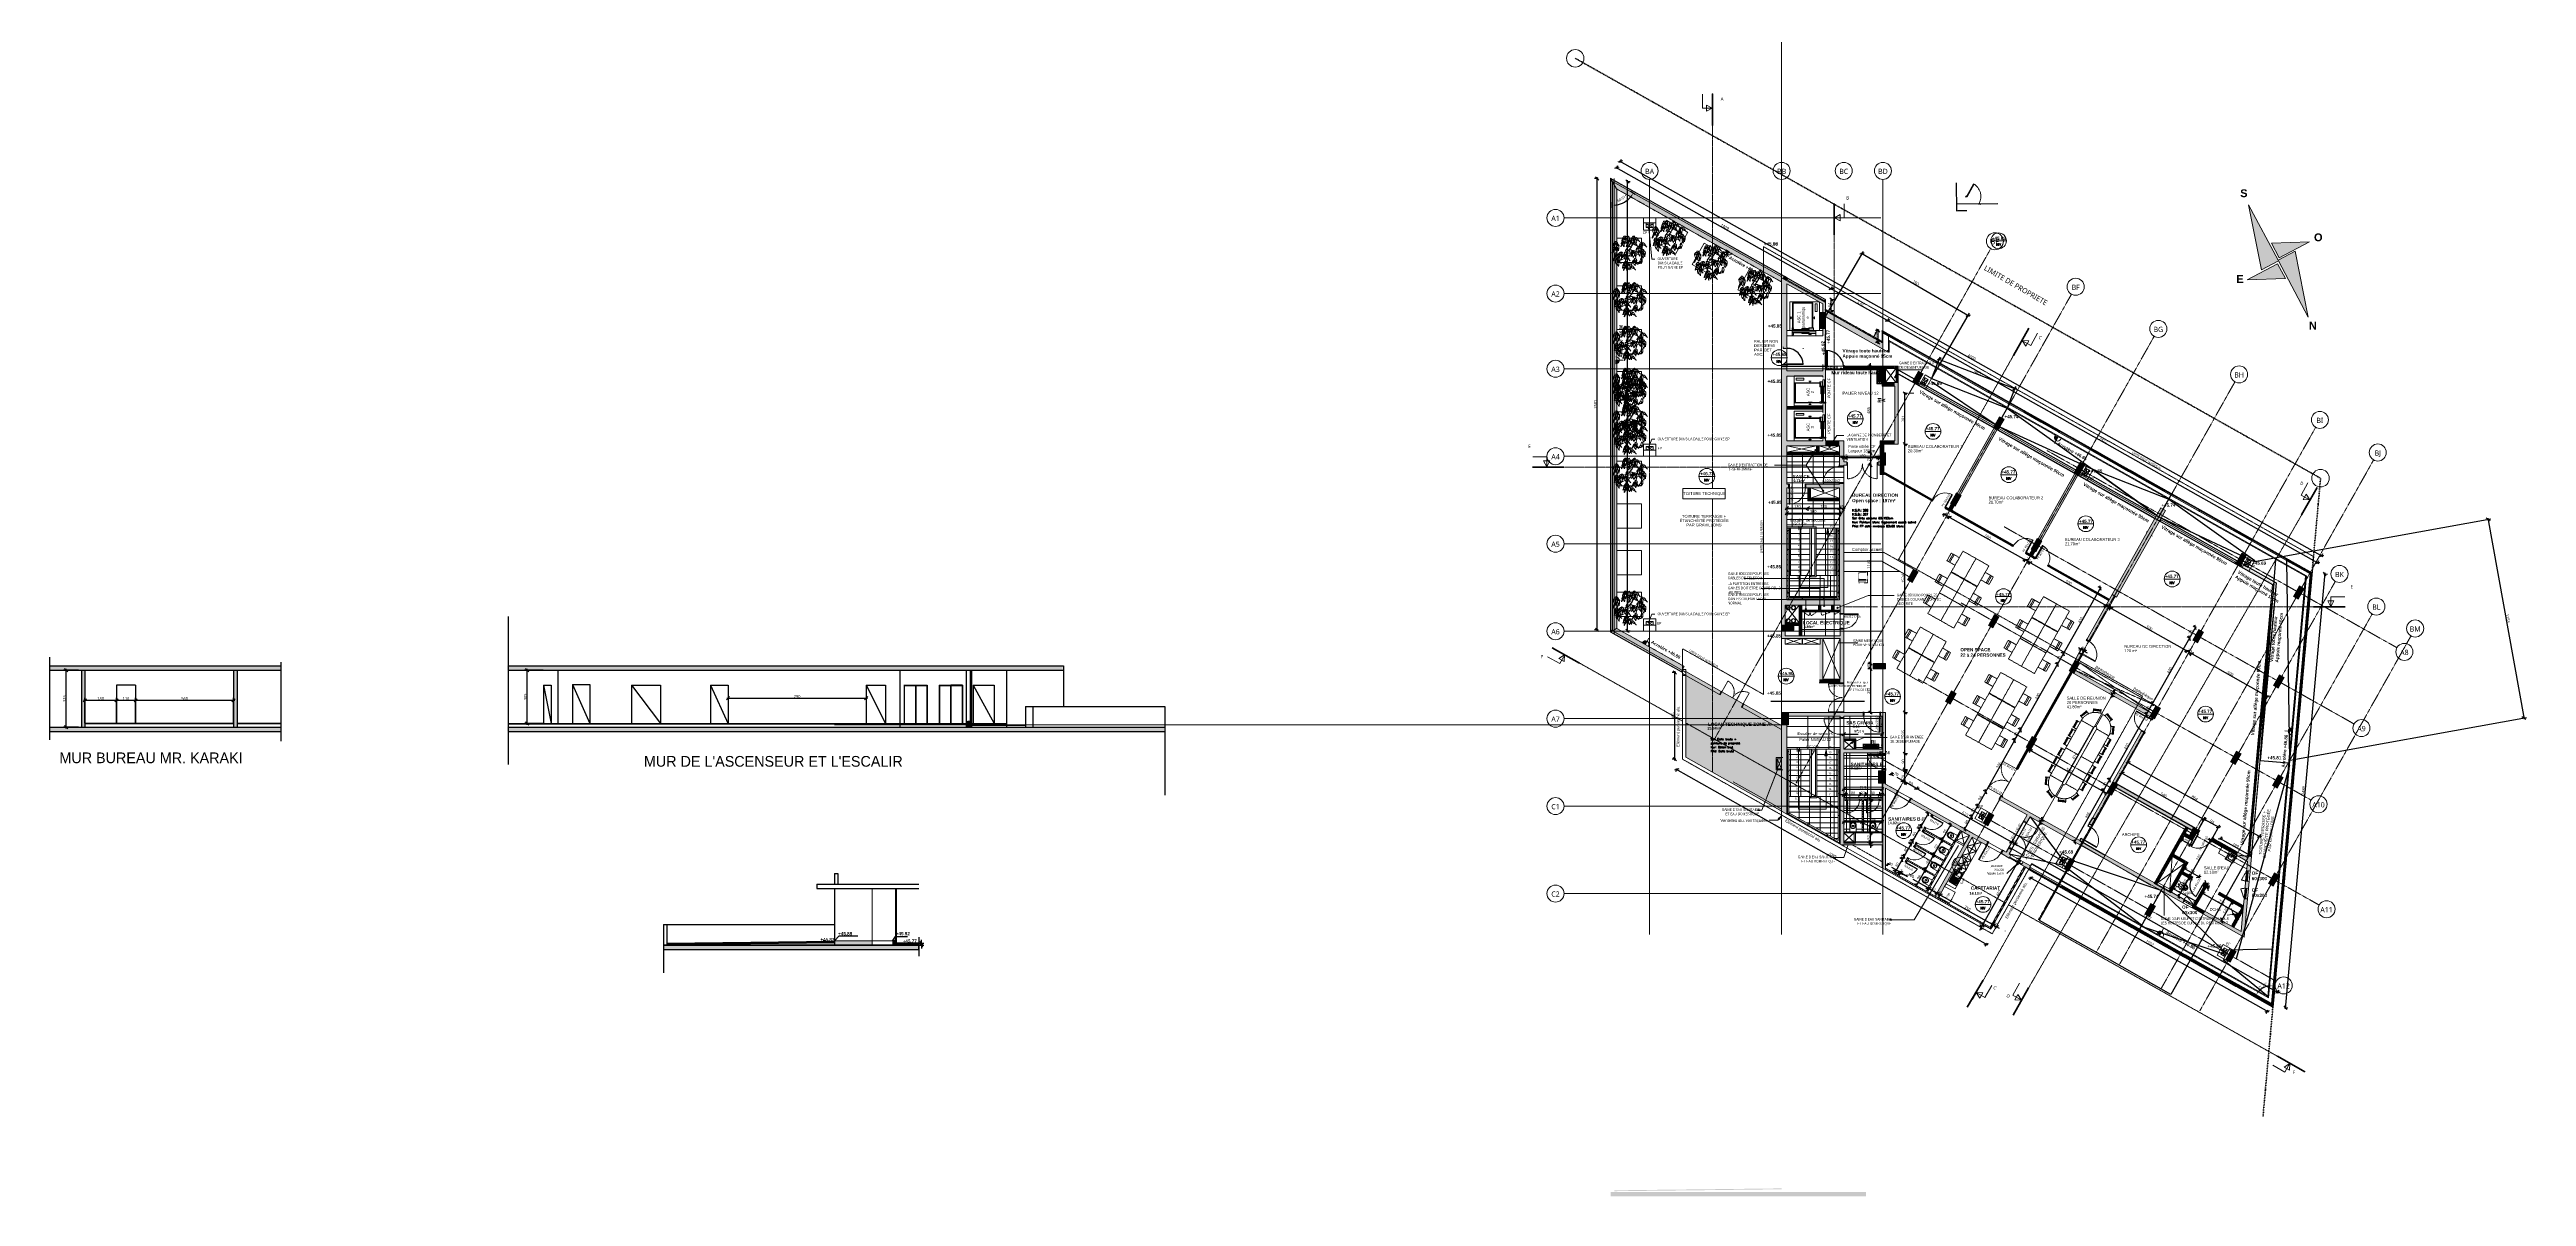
# Model space of a CAD drawing. Header units: millimetres. Extents: x 139864 to 546726, y 40253 to 3921401762.
# Drawn here: x 178446 to 320060, y 40253 to 105814 of the extents above; entities that cross this region are included whole.
import ezdxf

# ---------------------------------------------------------------- set-up
doc = ezdxf.new("R2010")
doc.units = ezdxf.units.MM
for name, pattern in [('Caché', [3, 2, -1]), ('Caché fin', [1.9, 1.1, -0.8]), ('Centre', [12.5, 2.5, -1.875, 6.25, -1.875]), ('Dash dot', [15.875, 6.35, -4.7625, 0, -4.7625]), ('Démoli', [2.812, 1.875, -0.937]), ('Ligne de quadrillage', [22.225, 12.7, -3.175, 3.175, -3.175]), ('Tiret', [2.5, 1.25, -1.25]), ('Triple tiret', [21.25, 6.25, -1.875, 2.5, -1.875, 2.5, -1.875, 2.5, -1.875])]:
    doc.linetypes.add(name, pattern=pattern)
for name, color, linetype, lineweight in [('A-GLAZ-FRAM', 2, 'Continuous', 13), ('AS-20_AXES-ET-FILES', 12, 'Centre', 9), ('AS-21_EPAIS', 211, 'Continuous', 9), ('AS-22_MOYEN', 3, 'Continuous', 13), ('AS-23_FIN', 2, 'Continuous', 9), ('AS-24_TRES-FIN', 9, 'Continuous', 9), ('AS-25_PROJECTIONS', 12, 'Triple tiret', 9), ('AS-26_STRUCTURE-BETON', 6, 'Continuous', 13), ('AS-28_FENETRES', 250, 'Continuous', 13), ('AS-28_FENETRES_CADRE', 3, 'Continuous', 13), ('AS-28_PORTES-FENETRES', 9, 'Continuous', 13), ('AS-29_DEMOLITION', 5, 'Démoli', 13), ('AS-30_COTE-1', 1, 'Continuous', 5), ('AS-31_TXT-1', 32, 'Continuous', 5), ('AS-40_MOBILIER', 9, 'Continuous', 9), ('AS-41_SANITAIRES', 9, 'Continuous', 9), ('AS-42_VEGETATION', 9, 'Continuous', 9), ('AS-50_HACHURE-SOL', 5, 'Continuous', 13), ('AS-50_HACHURES-01', 9, 'Continuous', 13)]:
    doc.layers.add(name, color=color, linetype=linetype, lineweight=lineweight)
doc.styles.add('Arial', font='arial.ttf', dxfattribs={"height": 165})
doc.styles.add('Arial_1', font='arial.ttf', dxfattribs={"width": 0.7, "height": 150})
doc.styles.add('Arial_2', font='arial.ttf', dxfattribs={"height": 146.25})
doc.styles.add('Arial_3', font='arial.ttf', dxfattribs={"width": 0.8, "height": 150})
doc.styles.add('Arial_B', font='arialbd.ttf', dxfattribs={"height": 450})
doc.styles.add('Arial_B_1', font='arialbd.ttf', dxfattribs={"width": 0.8, "height": 187.5})
doc.styles.add('Arial_B_2', font='arialbd.ttf', dxfattribs={"width": 0.8, "height": 150})
doc.styles.add('Arial_B_3', font='arialbd.ttf', dxfattribs={"height": 202.5})
doc.styles.add('Arial_B_4', font='arialbd.ttf', dxfattribs={"height": 185.714286})
doc.styles.add('Arial_B_5', font='arialbd.ttf', dxfattribs={"height": 180})
doc.styles.add('RomanD_B', font='', dxfattribs={"height": 120})
doc.styles.add('Tahoma', font='tahoma.ttf', dxfattribs={"height": 120})
doc.styles.add('Trebuchet MS', font='trebuc.ttf', dxfattribs={"height": 187.5})
doc.styles.add('Trebuchet MS_1', font='trebuc.ttf', dxfattribs={"height": 300})
doc.styles.add('Trebuchet MS_2', font='trebuc.ttf', dxfattribs={"height": 165})
doc.styles.add('Trebuchet MS_3', font='trebuc.ttf', dxfattribs={"height": 150})
doc.styles.add('Trebuchet MS_4', font='trebuc.ttf', dxfattribs={"height": 112.5})
doc.styles.get('RomanD_B').set_extended_font_data('RomanD', bold=True)
doc.dimstyles.new('Cotes_angulaires', dxfattribs={"dimscale": 304.8, "dimtxt": 154.642636, "dimasz": 0.738189, "dimexe": 0.615157, "dimexo": 0.0625, "dimgap": 0.123031, "dimtad": 1, "dimdec": 0, "dimlfac": 0.1, "dimzin": 0, "dimdsep": 46, "dimtxsty": 'Trebuchet MS_3', "dimsah": 1, "dimcen": 0.09, "dimazin": 0, "dimtfac": 1, "dimtdec": 4, "dimtix": 1, "dimtmove": 2, "dimatfit": 3, "dimfxl": 0, "dimtvp": 1, "dimtolj": 1, "dimtzin": 0, "dimarcsym": 0})
doc.dimstyles.new('Cotes_angulaires_1', dxfattribs={"dimscale": 304.8, "dimtxt": 154.642636, "dimasz": 0.738189, "dimexe": 0.615157, "dimexo": 0.0625, "dimgap": 0.123031, "dimtad": 1, "dimdec": 0, "dimlfac": 0.1, "dimzin": 0, "dimdsep": 46, "dimtxsty": 'Trebuchet MS_3', "dimsah": 1, "dimcen": 0.09, "dimazin": 0, "dimtfac": 1, "dimtdec": 4, "dimtix": 1, "dimtmove": 0, "dimatfit": 3, "dimfxl": 0, "dimtvp": 1, "dimtolj": 1, "dimtzin": 0, "dimarcsym": 0})
doc.dimstyles.new('Cotes_linéaires', dxfattribs={"dimscale": 304.8, "dimtxt": 170.1069, "dimasz": 0.615157, "dimexe": 0.492126, "dimexo": 0.0625, "dimgap": 0.049213, "dimtad": 1, "dimdec": 0, "dimlfac": 0.1, "dimzin": 0, "dimdsep": 46, "dimtxsty": 'Trebuchet MS_2', "dimblk1": 'OBLIQUE', "dimblk2": 'OBLIQUE', "dimsah": 1, "dimcen": 0.09, "dimdle": 0.246063, "dimazin": 0, "dimtfac": 1, "dimtdec": 4, "dimtix": 1, "dimtmove": 0, "dimatfit": 3, "dimfxl": 0, "dimtvp": 1, "dimtolj": 1, "dimtzin": 0, "dimarcsym": 0})
doc.dimstyles.new('Cotes_linéaires_1', dxfattribs={"dimscale": 304.8, "dimtxt": 170.1069, "dimasz": 0.615157, "dimexe": 0.492126, "dimexo": 0.0625, "dimgap": 0.049213, "dimtad": 1, "dimdec": 0, "dimlfac": 0.1, "dimzin": 0, "dimdsep": 46, "dimtxsty": 'Trebuchet MS_2', "dimblk1": 'OBLIQUE', "dimblk2": 'OBLIQUE', "dimsah": 1, "dimcen": 0.09, "dimdle": 0.246063, "dimazin": 0, "dimtfac": 1, "dimtdec": 4, "dimtix": 1, "dimtmove": 2, "dimatfit": 3, "dimfxl": 0, "dimtvp": 1, "dimtolj": 1, "dimtzin": 0, "dimarcsym": 0})
doc.dimstyles.new('Cotes_linéaires_2', dxfattribs={"dimscale": 304.8, "dimtxt": 170.1069, "dimasz": 0.615157, "dimexe": 0.492126, "dimexo": 0.0625, "dimgap": 0.049213, "dimtad": 1, "dimdec": 0, "dimlfac": 0.1, "dimzin": 0, "dimdsep": 46, "dimtxsty": 'Trebuchet MS_2', "dimblk1": 'OBLIQUE', "dimblk2": 'OBLIQUE', "dimsah": 1, "dimcen": 0.09, "dimdle": 0.246063, "dimazin": 0, "dimtfac": 1, "dimtdec": 4, "dimtix": 1, "dimtmove": 0, "dimatfit": 3, "dimfxl": 0, "dimtvp": 1, "dimtolj": 1, "dimtzin": 0, "dimarcsym": 0})
doc.dimstyles.new('Cotes_linéaires_3', dxfattribs={"dimscale": 304.8, "dimtxt": 170.1069, "dimasz": 0.615157, "dimexe": 0.492126, "dimexo": 0.0625, "dimgap": 0.049213, "dimtad": 1, "dimdec": 0, "dimlfac": 0.1, "dimzin": 0, "dimdsep": 46, "dimtxsty": 'Trebuchet MS_2', "dimblk1": 'OBLIQUE', "dimblk2": 'OBLIQUE', "dimsah": 1, "dimcen": 0.09, "dimdle": 0.246063, "dimazin": 0, "dimtfac": 1, "dimtdec": 4, "dimtix": 1, "dimtmove": 0, "dimatfit": 3, "dimfxl": 0, "dimtvp": 1, "dimtolj": 1, "dimtzin": 0, "dimarcsym": 0})
doc.dimstyles.get("Standard").update_dxf_attribs({"dimtxt": 0.18, "dimasz": 0.18, "dimexe": 0.18, "dimexo": 0.0625, "dimgap": 0.09, "dimtad": 0, "dimtih": 1, "dimtoh": 1, "dimdec": 4, "dimzin": 0, "dimdsep": 46, "dimtxsty": 'Standard', "dimcen": 0.09, "dimadec": 0, "dimazin": 0, "dimtfac": 1, "dimtdec": 4, "dimtofl": 0, "dimtmove": 0, "dimatfit": 3, "dimfxl": 0, "dimtolj": 1, "dimtzin": 0, "dimarcsym": 0})
pattern_1 = [(180, (279425.8, 63114.9), (-4e-14, -300), []), (270, (279425.8, 63114.9), (600, 4e-14), [])]
pattern_2 = [(0, (279175.74, 65814.9), (0, 300), []), (90, (279175.74, 65814.9), (-600, 4e-14), [])]
pattern_3 = [(180, (279375.74, 75752.4), (-4e-14, -300), []), (270, (279375.74, 75752.4), (600, 4e-14), [])]
pattern_4 = [(0, (279175.74, 78452.4), (0, 300), []), (90, (279175.74, 78452.4), (-600, 4e-14), [])]
pattern_5 = [(180, (281175.77, 73251.74), (-7e-14, -600), []), (270, (281175.8, 73251.7), (1200, 7e-14), [])]
pattern_6 = [(45, (-255016.84, 0), (-74.246212, 74.246212), [])]
pattern_7 = [(45, (-255016.84, 0), (-42.426407, 42.426407), [])]
pattern_8 = [(0, (-255016.8414, 0), (0, 6.985), [5.08, -1.905]), (90, (-255016.8414, 0), (-6.985, 4e-16), [5.08, -1.905])]
pattern_9 = [(37.5, (0, 0), (-0.062993358, 1.926823769), [0, -1.52, 0, -1.7, 0, -1.625]), (7.5, (0, 0), (1.769776705, 2.822146065), [0, -0.82, 0, -1.37, 0, -0.525]), (327.5, (-1.23, 0), (3.114141862, 0.005659054), [0, -0.5, 0, -1.8, 0, -2.35]), (317.5, (-1.23, 0), (3.006126605, 0.877675565), [0, -0.25, 0, -1.18, 0, -1.35])]
pattern_10 = [(0, (0, 0), (1, 1), [0.125, -0.875]), (90, (0, 0), (-1, 1), [0.125, -0.875]), (135, (0.125, 0), (-0.9999999983, 6e-17), [0.1767767, -1.2374369]), (0, (0.125, 0.5625), (1, 1), [0.125, -0.875]), (45, (0.1875, 0.5), (0, 0.9999999983), [0.0883883, -1.3258252]), (135, (0.1875, 0.5), (-0.9999999983, 6e-17), [0.0883883, -1.3258252]), (0, (0.5, 0.8125), (1, 1), [0.1767767, -0.8232233]), (45, (0.5, 0.8125), (0, 0.9999999983), [0.125, -1.2892136]), (135, (0.6768, 0.8125), (-0.9999999983, 6e-17), [0.125, -1.2892136]), (90, (0.6875, 0.25), (-1, 1), [0.125, -0.875]), (45, (0.6875, 0.25), (0, 0.9999999983), [0.0883883, -1.3258252]), (135, (0.75, 0.3125), (-0.9999999983, 6e-17), [0.0883883, -1.3258252]), (0, (0.125, 0.25), (1, 1), [0.0625, -0.8375]), (0, (0.875, 0.5), (1, 1), [0.0625, -0.8375]), (90, (0.5625, 0.625), (-1, 1), [0.0625, -0.8375]), (135, (0.6875, 0.0625), (-0.9999999983, 6e-17), [0.0883883, -1.3258252]), (135, (0.25, 0.75), (-0.9999999983, 6e-17), [0.0883883, -1.3258252]), (45, (0.46875, 0.3281), (0, 0.9999999983), [0.0883883, -1.3258252]), (90, (0.3438, 0.125), (-1, 1), [0.015625, -0.984375]), (90, (0.3906, 0.5469), (-1, 1), [0.015625, -0.984375]), (90, (0.8594, 0.7188), (-1, 1), [0.015625, -0.984375]), (90, (0.875, 0.1875), (-1, 1), [0.015625, -0.984375])]
pattern_11 = [(50, (-54156.63, 14107.95), (182.18467, -15.939086), [19.05, -209.55]), (355, (-54156.63, 14107.95), (-35.24342, 191.05685), [15.24, -167.64058]), (100.451445, (-54141.45, 14106.62), (146.94125, 175.11775), [16.19001, -178.09024]), (46.1842, (-54156.63, 14158.75), (271.07904, -42.04233), [28.575, -314.325]), (96.63556, (-54134.04, 14155.25), (237.40413, 247.42612), [24.28502, -267.1356]), (351.18415, (-54156.63, 14158.75), (237.40413, 247.42612), [22.85997, -251.45973]), (21, (-54131.23, 14146.05), (151.61439, -102.2652), [19.05, -209.55]), (326, (-54131.23, 14146.05), (61.80203, 184.18797), [15.24, -167.64]), (71.451445, (-54118.6, 14137.53), (213.41642, 81.92277), [16.19001, -178.08994]), (37.5, (-54156.63, 14107.95), (3.088603, 84.555039), [0, -165.608, 0, -170.18, 0, -168.275]), (7.5, (-54156.63, 14107.95), (66.819663, 100.180575), [0, -97.028, 0, -161.798, 0, -64.135]), (327.5, (-54213.275, 14107.95), (135.590595, -5.728744), [0, -63.5, 0, -198.12, 0, -262.89]), (317.5, (-54238.67, 14107.95), (148.12918, 25.42649), [0, -82.55, 0, -131.572, 0, -186.69])]

# ---------------------------------------------------------------- blocks, each defined once
blk = doc.blocks.new('Bamboo_powder_1_ - Bamboo_powder_1_-579570-12_ Niveau 12 -  BAT BUREAUX')
at = {"layer": 'AS-42_VEGETATION', "color": 8}
for p, q in [((-44, 63), (-413, -154)), ((-195, 197), (23, 515)), ((-27, 197), (141, 415)), ((90, 231), (426, 164)), ((543, -37), (90, 80)), ((57, -104), (-430, -339))]:
    blk.add_line(p, q, dxfattribs=at)
for centre, radius in [((-124, 189), 77.2), ((-15, -12), 82.5), ((94, 172), 77.2)]:
    blk.add_circle(centre, radius, dxfattribs=at)
for centre, radius, start, end in [((35, 334), 89.6, 9.075, 134.12026), ((190, 577), 73.9, 337.11154, 131.91588), ((304, 97), 110, 310.28565, 49.71435), ((-208, -174), 88.6, 127.59116, 245.11309)]:
    blk.add_arc(centre, radius, start, end, dxfattribs=at)
for points, knots in [([(-794, 331), (-812, 322), (-907, 270), (-1010, -128), (-868, 234), (-721, 273), (-755, 313), (-778, 339)], [0, 0, 0, 0, 68.4878447, 378.7013332, 688.6295932, 731.1126269, 815.9820693, 815.9820693, 815.9820693, 815.9820693]), ([(-937, 482), (-934, 491), (-928, 511), (-917, 540), (-904, 567), (-887, 591), (-869, 610), (-849, 624), (-830, 631), (-814, 633), (-801, 632), (-787, 629), (-773, 623), (-762, 615), (-756, 607), (-753, 601), (-752, 595), (-751, 590), (-753, 579), (-759, 566), (-768, 555), (-776, 547), (-784, 541), (-793, 536), (-807, 531), (-825, 528), (-847, 527), (-864, 525), (-878, 521), (-890, 517), (-904, 510), (-921, 500), (-932, 493), (-937, 490)], [0, 0, 0, 0, 0.1142083, 0.2284167, 0.342625, 0.4568334, 0.5461207, 0.635408, 0.7246954, 0.769339, 0.8139827, 0.8715596, 0.9291364, 0.9867133, 1.0155017, 1.0442901, 1.0603698, 1.0764494, 1.1086086, 1.172927, 1.2372455, 1.2694047, 1.3015639, 1.3422977, 1.3830314, 1.4644989, 1.5459664, 1.6274339, 1.6631489, 1.6988639, 1.7702938, 1.8417237, 1.9131537, 1.9131537, 1.9131537, 1.9131537]), ([(-836, 281), (-882, 343), (-942, 423), (-887, 534), (-780, 531), (-819, 381), (-825, 299), (-828, 256)], [0, 0, 0, 0, 234.3234561, 302.7613919, 369.283025, 511.8763686, 674.2391626, 674.2391626, 674.2391626, 674.2391626]), ([(-853, -88), (-850, -78), (-844, -58), (-833, -29), (-820, -2), (-803, 22), (-785, 41), (-765, 55), (-746, 62), (-730, 64), (-717, 63), (-703, 60), (-689, 54), (-678, 46), (-672, 38), (-669, 32), (-668, 26), (-667, 20), (-669, 10), (-675, -3), (-684, -14), (-693, -22), (-700, -28), (-709, -33), (-723, -38), (-741, -41), (-763, -42), (-781, -44), (-794, -48), (-806, -52), (-820, -59), (-837, -69), (-848, -76), (-853, -79)], [0, 0, 0, 0, 0.1142083, 0.2284167, 0.342625, 0.4568334, 0.5461207, 0.635408, 0.7246954, 0.769339, 0.8139827, 0.8715596, 0.9291364, 0.9867133, 1.0155017, 1.0442901, 1.0603698, 1.0764494, 1.1086086, 1.172927, 1.2372455, 1.2694047, 1.3015639, 1.3422977, 1.3830314, 1.4644989, 1.5459664, 1.6274339, 1.6631489, 1.6988639, 1.7702938, 1.8417237, 1.9131537, 1.9131537, 1.9131537, 1.9131537]), ([(-759, 624), (-760, 624), (-778, 624), (-838, 476), (-793, 383), (-761, 314)], [370.8946549, 370.8946549, 370.8946549, 370.8946549, 374.2911125, 471.989834, 741.7893098, 741.7893098, 741.7893098, 741.7893098]), ([(-585, 498), (-601, 529), (-634, 591), (-676, 653), (-704, 686), (-714, 696), (-725, 704), (-737, 709), (-748, 710), (-757, 710), (-763, 710), (-770, 708), (-776, 706), (-782, 703), (-787, 699), (-791, 692), (-793, 685), (-794, 678), (-794, 668), (-791, 656), (-787, 642), (-781, 629), (-773, 618), (-764, 608), (-751, 597), (-732, 587), (-708, 580), (-684, 574), (-662, 567), (-643, 557), (-622, 544), (-599, 523), (-574, 494), (-559, 475), (-551, 465)], [0, 0, 0, 0, 0.3894058, 0.7788117, 0.8293213, 0.8798308, 0.9303404, 0.9808499, 1.0288655, 1.0528733, 1.076881, 1.1008888, 1.1248966, 1.1489044, 1.1729121, 1.2004891, 1.2280661, 1.2556432, 1.2832202, 1.3383742, 1.3935282, 1.4440167, 1.4945053, 1.5449938, 1.5954824, 1.6878601, 1.7802378, 1.8726155, 1.9649932, 2.0347628, 2.1045325, 2.2440717, 2.383611, 2.5231503, 2.5231503, 2.5231503, 2.5231503]), ([(-685, 130), (-731, 192), (-791, 272), (-736, 383), (-629, 381), (-668, 230), (-674, 148), (-677, 105)], [0, 0, 0, 0, 234.3234558, 302.7613914, 369.2830251, 511.8763686, 674.2391625, 674.2391625, 674.2391625, 674.2391625]), ([(-761, 314), (-721, 383), (-667, 478), (-741, 623), (-759, 624)], [0, 0, 0, 0, 271.6342268, 370.8946549, 370.8946549, 370.8946549, 370.8946549]), ([(-610, 197), (-603, 222), (-592, 260), (-580, 310), (-573, 349), (-571, 381), (-573, 407), (-577, 427), (-584, 445), (-594, 462), (-608, 475), (-622, 484), (-632, 489), (-640, 492), (-647, 494), (-655, 496), (-662, 498), (-669, 499), (-674, 500), (-678, 500), (-682, 500), (-687, 500), (-692, 499), (-697, 497), (-700, 495), (-702, 493), (-704, 491), (-705, 489), (-706, 486), (-707, 483), (-707, 480), (-708, 476), (-707, 471), (-706, 466), (-705, 460), (-702, 453), (-699, 443), (-695, 433), (-688, 419), (-679, 401), (-669, 381), (-658, 360), (-644, 333), (-629, 300), (-616, 258), (-607, 215), (-603, 186), (-601, 172)], [0, 0, 0, 0, 0.2904184, 0.4356276, 0.5808368, 0.726046, 0.7986506, 0.8712552, 0.9438598, 1.0164644, 1.089069, 1.1616736, 1.190957, 1.2202405, 1.249524, 1.2788074, 1.3080909, 1.3373744, 1.3520161, 1.3666578, 1.3812996, 1.3959413, 1.4175228, 1.4391043, 1.4498951, 1.4606858, 1.4714766, 1.4822673, 1.4930581, 1.5038488, 1.5146396, 1.5254304, 1.5470119, 1.5685934, 1.5901749, 1.6117564, 1.6549194, 1.6980824, 1.7412454, 1.8275715, 1.9138975, 2.0002236, 2.0865496, 2.2489951, 2.4114405, 2.573886, 2.7363315, 2.7363315, 2.7363315, 2.7363315]), ([(-467, -4), (-485, -13), (-580, -65), (-683, -463), (-541, -100), (-394, -62), (-428, -22), (-451, 5)], [0, 0, 0, 0, 68.4878447, 378.7013333, 688.6295933, 731.1126265, 815.9820687, 815.9820687, 815.9820687, 815.9820687]), ([(-618, -62), (-615, -53), (-609, -33), (-599, -4), (-585, 23), (-569, 47), (-550, 66), (-530, 80), (-512, 87), (-496, 89), (-482, 88), (-468, 85), (-454, 79), (-444, 71), (-437, 63), (-434, 57), (-433, 51), (-433, 46), (-434, 35), (-440, 22), (-449, 11), (-458, 3), (-465, -3), (-474, -8), (-488, -13), (-506, -16), (-528, -17), (-546, -19), (-559, -23), (-571, -27), (-586, -34), (-602, -44), (-613, -51), (-618, -54)], [0, 0, 0, 0, 0.1142083, 0.2284167, 0.342625, 0.4568334, 0.5461207, 0.635408, 0.7246954, 0.769339, 0.8139827, 0.8715596, 0.9291364, 0.9867133, 1.0155017, 1.0442901, 1.0603698, 1.0764494, 1.1086086, 1.172927, 1.2372455, 1.2694047, 1.3015639, 1.3422977, 1.3830314, 1.4644989, 1.5459664, 1.6274339, 1.6631489, 1.6988639, 1.7702938, 1.8417237, 1.9131537, 1.9131537, 1.9131537, 1.9131537]), ([(-383, -188), (-376, -163), (-365, -125), (-354, -75), (-347, -36), (-345, -4), (-347, 22), (-351, 42), (-357, 60), (-368, 77), (-382, 91), (-395, 99), (-406, 104), (-413, 107), (-421, 109), (-428, 111), (-436, 113), (-443, 114), (-448, 115), (-452, 115), (-456, 115), (-460, 115), (-465, 114), (-470, 112), (-474, 110), (-476, 108), (-478, 106), (-479, 104), (-480, 101), (-481, 98), (-481, 95), (-481, 91), (-481, 86), (-480, 81), (-478, 75), (-476, 68), (-473, 58), (-468, 48), (-462, 34), (-453, 16), (-442, -4), (-432, -25), (-418, -51), (-403, -85), (-389, -127), (-381, -170), (-377, -199), (-375, -213)], [0, 0, 0, 0, 0.2904184, 0.4356276, 0.5808368, 0.726046, 0.7986506, 0.8712552, 0.9438598, 1.0164644, 1.089069, 1.1616736, 1.190957, 1.2202405, 1.249524, 1.2788074, 1.3080909, 1.3373744, 1.3520161, 1.3666578, 1.3812996, 1.3959413, 1.4175228, 1.4391043, 1.4498951, 1.4606858, 1.4714766, 1.4822673, 1.4930581, 1.5038488, 1.5146396, 1.5254304, 1.5470119, 1.5685934, 1.5901749, 1.6117564, 1.6549194, 1.6980824, 1.7412454, 1.8275715, 1.9138975, 2.0002236, 2.0865496, 2.2489951, 2.4114406, 2.573886, 2.7363315, 2.7363315, 2.7363315, 2.7363315]), ([(-300, 699), (-317, 690), (-412, 638), (-516, 240), (-373, 603), (-227, 641), (-260, 681), (-283, 708)], [0, 0, 0, 0, 68.4878447, 378.7013333, 688.6295932, 731.112627, 815.9820694, 815.9820694, 815.9820694, 815.9820694]), ([(-442, 590), (-439, 600), (-433, 620), (-422, 649), (-409, 676), (-392, 700), (-374, 718), (-354, 732), (-335, 740), (-319, 742), (-306, 741), (-292, 738), (-278, 732), (-267, 724), (-261, 716), (-258, 710), (-257, 704), (-257, 698), (-258, 688), (-264, 675), (-273, 664), (-282, 656), (-289, 650), (-298, 645), (-312, 640), (-330, 637), (-352, 635), (-370, 634), (-383, 630), (-395, 626), (-410, 619), (-426, 609), (-437, 602), (-442, 599)], [0, 0, 0, 0, 0.1142083, 0.2284167, 0.342625, 0.4568334, 0.5461207, 0.635408, 0.7246954, 0.769339, 0.8139827, 0.8715596, 0.9291364, 0.9867133, 1.0155017, 1.0442901, 1.0603698, 1.0764494, 1.1086086, 1.172927, 1.2372455, 1.2694047, 1.3015639, 1.3422977, 1.3830314, 1.4644989, 1.5459664, 1.6274339, 1.6631489, 1.6988639, 1.7702938, 1.8417237, 1.9131537, 1.9131537, 1.9131537, 1.9131537]), ([(-249, 1026), (-267, 1016), (-362, 965), (-465, 567), (-323, 929), (-176, 968), (-210, 1007), (-233, 1034)], [0, 0, 0, 0, 68.4878452, 378.7013335, 688.6295931, 731.1126268, 815.9820693, 815.9820693, 815.9820693, 815.9820693]), ([(-291, 431), (-337, 493), (-397, 574), (-342, 684), (-235, 682), (-274, 531), (-280, 450), (-283, 406)], [0, 0, 0, 0, 234.3234561, 302.7613919, 369.2830256, 511.8763692, 674.2391632, 674.2391632, 674.2391632, 674.2391632]), ([(-239, 892), (-240, 892), (-258, 892), (-318, 744), (-274, 651), (-241, 582)], [370.8946549, 370.8946549, 370.8946549, 370.8946549, 374.2911125, 471.989834, 741.7893098, 741.7893098, 741.7893098, 741.7893098]), ([(-165, -196), (-158, -171), (-147, -134), (-136, -83), (-129, -45), (-127, -12), (-129, 14), (-133, 33), (-139, 52), (-150, 68), (-164, 82), (-177, 91), (-188, 96), (-195, 98), (-203, 101), (-210, 103), (-218, 105), (-225, 106), (-230, 106), (-234, 107), (-238, 107), (-242, 107), (-247, 106), (-252, 104), (-256, 102), (-258, 100), (-260, 98), (-261, 95), (-262, 93), (-263, 90), (-263, 87), (-263, 83), (-263, 78), (-262, 72), (-260, 67), (-258, 59), (-255, 50), (-250, 39), (-244, 25), (-235, 8), (-224, -13), (-214, -33), (-200, -60), (-185, -94), (-171, -135), (-163, -178), (-159, -207), (-157, -221)], [0, 0, 0, 0, 0.2904184, 0.4356276, 0.5808368, 0.726046, 0.7986506, 0.8712552, 0.9438598, 1.0164644, 1.089069, 1.1616736, 1.190957, 1.2202405, 1.249524, 1.2788074, 1.3080909, 1.3373744, 1.3520161, 1.3666578, 1.3812996, 1.3959413, 1.4175228, 1.4391043, 1.4498951, 1.4606858, 1.4714766, 1.4822673, 1.4930581, 1.5038488, 1.5146396, 1.5254304, 1.5470119, 1.5685934, 1.5901749, 1.6117564, 1.6549194, 1.6980824, 1.7412454, 1.8275715, 1.9138975, 2.0002236, 2.0865496, 2.2489951, 2.4114405, 2.573886, 2.7363315, 2.7363315, 2.7363315, 2.7363315]), ([(-258, 850), (-255, 860), (-249, 879), (-238, 908), (-224, 936), (-208, 959), (-190, 978), (-170, 992), (-151, 999), (-135, 1001), (-122, 1001), (-108, 997), (-94, 991), (-83, 983), (-76, 975), (-74, 969), (-72, 964), (-72, 958), (-74, 948), (-80, 934), (-89, 923), (-97, 915), (-105, 909), (-114, 904), (-128, 899), (-146, 896), (-167, 895), (-185, 893), (-199, 890), (-211, 885), (-225, 879), (-242, 869), (-252, 862), (-258, 858)], [0, 0, 0, 0, 0.1142083, 0.2284167, 0.342625, 0.4568334, 0.5461207, 0.635408, 0.7246954, 0.769339, 0.8139827, 0.8715596, 0.9291364, 0.9867133, 1.0155017, 1.0442901, 1.0603698, 1.0764494, 1.1086086, 1.172927, 1.2372455, 1.2694047, 1.3015639, 1.3422977, 1.3830314, 1.4644989, 1.5459664, 1.6274339, 1.6631489, 1.6988639, 1.7702938, 1.8417237, 1.9131537, 1.9131537, 1.9131537, 1.9131537]), ([(-48, 733), (-65, 763), (-97, 825), (-139, 887), (-167, 921), (-177, 930), (-188, 938), (-201, 943), (-212, 945), (-220, 945), (-227, 944), (-233, 943), (-239, 941), (-245, 937), (-250, 933), (-254, 927), (-256, 920), (-257, 912), (-257, 902), (-255, 890), (-250, 876), (-244, 864), (-237, 852), (-228, 842), (-214, 831), (-195, 822), (-171, 814), (-147, 808), (-125, 801), (-107, 792), (-86, 778), (-62, 757), (-38, 729), (-22, 709), (-15, 699)], [0, 0, 0, 0, 0.3894058, 0.7788117, 0.8293213, 0.8798308, 0.9303404, 0.9808499, 1.0288655, 1.0528733, 1.076881, 1.1008888, 1.1248966, 1.1489044, 1.1729121, 1.2004891, 1.2280661, 1.2556432, 1.2832202, 1.3383742, 1.3935282, 1.4440167, 1.4945053, 1.5449938, 1.5954824, 1.6878601, 1.7802378, 1.8726155, 1.9649932, 2.0347628, 2.1045325, 2.2440717, 2.383611, 2.5231503, 2.5231503, 2.5231503, 2.5231503]), ([(-241, 582), (-201, 651), (-147, 745), (-221, 890), (-239, 892)], [0, 0, 0, 0, 271.6342268, 370.8946549, 370.8946549, 370.8946549, 370.8946549]), ([(-157, 607), (-154, 617), (-148, 636), (-137, 665), (-124, 693), (-107, 716), (-89, 735), (-69, 749), (-50, 756), (-34, 759), (-21, 758), (-7, 755), (7, 748), (18, 741), (24, 732), (27, 726), (28, 721), (28, 715), (27, 705), (21, 692), (12, 680), (3, 672), (-4, 667), (-13, 662), (-27, 656), (-45, 653), (-67, 652), (-85, 650), (-98, 647), (-110, 643), (-124, 636), (-141, 626), (-152, 619), (-157, 615)], [0, 0, 0, 0, 0.1142083, 0.2284167, 0.342625, 0.4568334, 0.5461207, 0.635408, 0.7246954, 0.769339, 0.8139827, 0.8715596, 0.9291364, 0.9867133, 1.0155017, 1.0442901, 1.0603698, 1.0764494, 1.1086086, 1.172927, 1.2372455, 1.2694047, 1.3015639, 1.3422977, 1.3830314, 1.4644989, 1.5459664, 1.6274339, 1.6631489, 1.6988639, 1.7702938, 1.8417237, 1.9131537, 1.9131537, 1.9131537, 1.9131537]), ([(-157, 423), (-154, 433), (-148, 452), (-137, 481), (-124, 509), (-107, 532), (-89, 551), (-69, 565), (-50, 572), (-34, 574), (-21, 574), (-7, 571), (7, 564), (18, 556), (24, 548), (27, 542), (28, 537), (28, 531), (27, 521), (21, 508), (12, 496), (3, 488), (-4, 483), (-13, 478), (-27, 472), (-45, 469), (-67, 468), (-85, 466), (-98, 463), (-110, 459), (-124, 452), (-141, 442), (-152, 435), (-157, 431)], [0, 0, 0, 0, 0.1142083, 0.2284167, 0.342625, 0.4568334, 0.5461207, 0.635408, 0.7246954, 0.769339, 0.8139827, 0.8715596, 0.9291364, 0.9867133, 1.0155017, 1.0442901, 1.0603698, 1.0764494, 1.1086086, 1.172927, 1.2372455, 1.2694047, 1.3015639, 1.3422977, 1.3830314, 1.4644989, 1.5459664, 1.6274339, 1.6631489, 1.6988639, 1.7702938, 1.8417237, 1.9131537, 1.9131537, 1.9131537, 1.9131537]), ([(-29, 1026), (-30, 1026), (-48, 1026), (-108, 878), (-64, 785), (-31, 716)], [370.8946552, 370.8946552, 370.8946552, 370.8946552, 374.291113, 471.9898345, 741.7893104, 741.7893104, 741.7893104, 741.7893104]), ([(-31, 716), (8, 785), (62, 879), (-11, 1024), (-29, 1026)], [0, 0, 0, 0, 271.6342269, 370.8946552, 370.8946552, 370.8946552, 370.8946552]), ([(38, 816), (37, 816), (19, 816), (-41, 669), (3, 575), (36, 507)], [370.8946552, 370.8946552, 370.8946552, 370.8946552, 374.291113, 471.9898345, 741.7893104, 741.7893104, 741.7893104, 741.7893104]), ([(120, 607), (127, 632), (138, 670), (149, 720), (156, 759), (158, 791), (156, 818), (153, 837), (146, 855), (135, 872), (121, 886), (108, 894), (97, 899), (90, 902), (82, 904), (75, 906), (67, 908), (61, 909), (55, 910), (51, 910), (47, 910), (43, 910), (38, 909), (33, 907), (30, 905), (27, 904), (25, 901), (24, 899), (23, 896), (22, 893), (22, 890), (22, 886), (22, 881), (23, 876), (25, 870), (27, 863), (30, 854), (35, 843), (41, 829), (50, 811), (61, 791), (72, 770), (85, 744), (100, 710), (114, 668), (123, 625), (126, 596), (128, 582)], [0, 0, 0, 0, 0.2904184, 0.4356276, 0.5808368, 0.726046, 0.7986506, 0.8712552, 0.9438598, 1.0164644, 1.089069, 1.1616736, 1.190957, 1.2202405, 1.249524, 1.2788074, 1.3080909, 1.3373744, 1.3520161, 1.3666578, 1.3812996, 1.3959413, 1.4175228, 1.4391043, 1.4498951, 1.4606858, 1.4714766, 1.4822673, 1.4930581, 1.5038488, 1.5146396, 1.5254304, 1.5470119, 1.5685934, 1.5901749, 1.6117564, 1.6549194, 1.6980824, 1.7412454, 1.8275715, 1.9138975, 2.0002236, 2.0865496, 2.2489951, 2.4114406, 2.573886, 2.7363315, 2.7363315, 2.7363315, 2.7363315]), ([(36, 507), (75, 576), (130, 670), (56, 815), (38, 816)], [0, 0, 0, 0, 271.6342269, 370.8946552, 370.8946552, 370.8946552, 370.8946552]), ([(262, 138), (245, 129), (150, 77), (46, -321), (189, 42), (335, 80), (301, 120), (279, 147)], [0, 0, 0, 0, 68.4878447, 378.7013333, 688.6295932, 731.112627, 815.9820694, 815.9820694, 815.9820694, 815.9820694]), ([(271, 1026), (253, 1016), (158, 965), (54, 567), (197, 929), (344, 968), (310, 1007), (287, 1034)], [0, 0, 0, 0, 68.4878452, 378.7013335, 688.6295931, 731.1126268, 815.9820693, 815.9820693, 815.9820693, 815.9820693]), ([(111, 708), (114, 717), (120, 737), (131, 766), (145, 793), (161, 817), (179, 836), (199, 850), (218, 857), (234, 859), (247, 858), (261, 855), (275, 849), (286, 841), (292, 833), (295, 827), (296, 821), (297, 816), (295, 805), (289, 792), (280, 781), (272, 773), (264, 767), (255, 762), (241, 757), (223, 754), (201, 753), (184, 751), (170, 747), (158, 743), (144, 736), (127, 726), (117, 719), (111, 716)], [0, 0, 0, 0, 0.1142083, 0.2284167, 0.342625, 0.4568334, 0.5461207, 0.635408, 0.7246954, 0.769339, 0.8139827, 0.8715596, 0.9291364, 0.9867133, 1.0155017, 1.0442901, 1.0603698, 1.0764494, 1.1086086, 1.172927, 1.2372455, 1.2694047, 1.3015639, 1.3422977, 1.3830314, 1.4644989, 1.5459664, 1.6274339, 1.6631489, 1.6988639, 1.7702938, 1.8417237, 1.9131537, 1.9131537, 1.9131537, 1.9131537]), ([(111, 21), (114, 31), (120, 51), (131, 79), (145, 107), (161, 131), (179, 149), (199, 163), (218, 171), (234, 173), (247, 172), (261, 169), (275, 162), (286, 155), (292, 146), (295, 140), (296, 135), (297, 129), (295, 119), (289, 106), (280, 94), (272, 87), (264, 81), (255, 76), (241, 71), (223, 68), (201, 66), (184, 65), (170, 61), (158, 57), (144, 50), (127, 40), (117, 33), (111, 30)], [0, 0, 0, 0, 0.1142083, 0.2284167, 0.342625, 0.4568334, 0.5461207, 0.635408, 0.7246954, 0.769339, 0.8139827, 0.8715596, 0.9291364, 0.9867133, 1.0155017, 1.0442901, 1.0603698, 1.0764494, 1.1086086, 1.172927, 1.2372455, 1.2694047, 1.3015639, 1.3422977, 1.3830314, 1.4644989, 1.5459664, 1.6274339, 1.6631489, 1.6988639, 1.7702938, 1.8417237, 1.9131537, 1.9131537, 1.9131537, 1.9131537]), ([(304, 716), (287, 707), (193, 655), (89, 260), (231, 620), (377, 658), (343, 698), (321, 724)], [0, 0, 0, 0, 68.4878447, 378.7013333, 688.6295932, 731.1126265, 815.9820686, 815.9820686, 815.9820686, 815.9820686]), ([(256, 113), (255, 113), (237, 113), (177, -34), (221, -128), (254, -196)], [370.894655, 370.894655, 370.894655, 370.894655, 374.2911125, 471.9898341, 741.78931, 741.78931, 741.78931, 741.78931]), ([(306, 1009), (305, 1009), (287, 1009), (227, 861), (271, 768), (304, 699)], [370.8946549, 370.8946549, 370.8946549, 370.8946549, 374.2911125, 471.989834, 741.7893098, 741.7893098, 741.7893098, 741.7893098]), ([(254, -196), (293, -127), (348, -33), (274, 112), (256, 113)], [0, 0, 0, 0, 271.6342268, 370.894655, 370.894655, 370.894655, 370.894655]), ([(380, -188), (387, -163), (398, -125), (409, -75), (416, -36), (418, -4), (416, 22), (412, 42), (406, 60), (395, 77), (381, 91), (368, 99), (357, 104), (350, 107), (342, 109), (335, 111), (327, 113), (320, 114), (315, 115), (311, 115), (307, 115), (303, 115), (298, 114), (293, 112), (289, 110), (287, 108), (285, 106), (284, 104), (283, 101), (282, 98), (282, 95), (282, 91), (282, 86), (283, 81), (285, 75), (287, 68), (290, 58), (295, 48), (301, 34), (310, 16), (321, -4), (332, -25), (345, -51), (360, -85), (374, -127), (382, -170), (386, -199), (388, -213)], [0, 0, 0, 0, 0.2904184, 0.4356276, 0.5808368, 0.726046, 0.7986506, 0.8712552, 0.9438598, 1.0164644, 1.089069, 1.1616736, 1.190957, 1.2202405, 1.249524, 1.2788074, 1.3080909, 1.3373744, 1.3520161, 1.3666578, 1.3812996, 1.3959413, 1.4175228, 1.4391043, 1.4498951, 1.4606858, 1.4714766, 1.4822673, 1.4930581, 1.5038488, 1.5146396, 1.5254304, 1.5470119, 1.5685934, 1.5901749, 1.6117564, 1.6549194, 1.6980824, 1.7412454, 1.8275715, 1.9138975, 2.0002236, 2.0865496, 2.2489951, 2.4114405, 2.573886, 2.7363315, 2.7363315, 2.7363315, 2.7363315]), ([(497, 431), (480, 462), (448, 524), (406, 586), (378, 619), (368, 629), (357, 637), (344, 642), (333, 643), (325, 643), (318, 643), (312, 641), (306, 639), (300, 636), (295, 632), (291, 625), (289, 618), (288, 611), (288, 601), (290, 589), (295, 575), (301, 562), (308, 551), (317, 541), (331, 530), (350, 520), (374, 513), (398, 507), (420, 500), (438, 490), (459, 477), (483, 456), (507, 427), (523, 408), (530, 398)], [0, 0, 0, 0, 0.3894058, 0.7788117, 0.8293213, 0.8798308, 0.9303404, 0.9808499, 1.0288655, 1.0528733, 1.076881, 1.1008888, 1.1248966, 1.1489044, 1.1729121, 1.2004891, 1.2280661, 1.2556432, 1.2832202, 1.3383742, 1.3935282, 1.4440167, 1.4945053, 1.5449938, 1.5954824, 1.6878601, 1.7802378, 1.8726155, 1.9649932, 2.0347628, 2.1045325, 2.2440717, 2.383611, 2.5231503, 2.5231503, 2.5231503, 2.5231503]), ([(304, 699), (344, 768), (398, 862), (324, 1007), (306, 1009)], [0, 0, 0, 0, 271.6342268, 370.8946549, 370.8946549, 370.8946549, 370.8946549]), ([(405, 565), (359, 627), (299, 708), (354, 818), (461, 816), (422, 665), (416, 584), (413, 540)], [0, 0, 0, 0, 234.3234561, 302.7613919, 369.283025, 511.8763686, 674.2391626, 674.2391626, 674.2391626, 674.2391626]), ([(581, 724), (564, 755), (531, 817), (490, 879), (462, 912), (452, 922), (441, 930), (428, 935), (417, 936), (408, 936), (402, 936), (396, 934), (389, 932), (384, 929), (379, 925), (375, 918), (373, 911), (372, 904), (372, 894), (374, 882), (379, 868), (385, 855), (392, 844), (401, 834), (415, 823), (434, 813), (458, 806), (482, 800), (503, 793), (522, 783), (543, 770), (566, 749), (591, 720), (607, 701), (614, 691)], [0, 0, 0, 0, 0.3894058, 0.7788117, 0.8293213, 0.8798308, 0.9303404, 0.9808499, 1.0288655, 1.0528733, 1.076881, 1.1008888, 1.1248966, 1.1489044, 1.1729121, 1.2004891, 1.2280661, 1.2556432, 1.2832202, 1.3383742, 1.3935282, 1.4440167, 1.4945053, 1.5449938, 1.5954824, 1.6878601, 1.7802378, 1.8726155, 1.9649932, 2.0347628, 2.1045325, 2.2440717, 2.383611, 2.5231503, 2.5231503, 2.5231503, 2.5231503]), ([(413, 247), (416, 257), (422, 277), (433, 305), (446, 333), (463, 356), (481, 375), (501, 389), (520, 397), (536, 399), (549, 398), (563, 395), (577, 388), (588, 381), (594, 372), (597, 366), (598, 361), (599, 355), (597, 345), (591, 332), (582, 320), (574, 312), (566, 307), (557, 302), (543, 297), (525, 294), (503, 292), (486, 291), (472, 287), (460, 283), (446, 276), (429, 266), (418, 259), (413, 256)], [0, 0, 0, 0, 0.1142083, 0.2284167, 0.342625, 0.4568334, 0.5461207, 0.635408, 0.7246954, 0.769339, 0.8139827, 0.8715596, 0.9291364, 0.9867133, 1.0155017, 1.0442901, 1.0603698, 1.0764494, 1.1086086, 1.172927, 1.2372455, 1.2694047, 1.3015639, 1.3422977, 1.3830314, 1.4644989, 1.5459664, 1.6274339, 1.6631489, 1.6988639, 1.7702938, 1.8417237, 1.9131537, 1.9131537, 1.9131537, 1.9131537]), ([(522, 55), (476, 117), (416, 197), (472, 308), (578, 305), (539, 155), (534, 73), (530, 30)], [0, 0, 0, 0, 234.3234558, 302.7613914, 369.2830251, 511.8763686, 674.2391627, 674.2391627, 674.2391627, 674.2391627]), ([(623, -113), (577, -51), (517, 30), (572, 140), (679, 138), (640, -13), (634, -94), (631, -138)], [0, 0, 0, 0, 234.3234558, 302.7613917, 369.2830248, 511.8763684, 674.2391623, 674.2391623, 674.2391623, 674.2391623]), ([(599, 448), (599, 448), (580, 448), (521, 301), (565, 207), (598, 138)], [370.894655, 370.894655, 370.894655, 370.894655, 374.2911125, 471.9898341, 741.78931, 741.78931, 741.78931, 741.78931]), ([(715, 682), (698, 673), (603, 621), (499, 223), (642, 586), (788, 624), (754, 664), (732, 691)], [0, 0, 0, 0, 68.4878447, 378.7013333, 688.6295933, 731.112627, 815.9820694, 815.9820694, 815.9820694, 815.9820694]), ([(799, 214), (782, 245), (749, 306), (708, 368), (680, 402), (670, 411), (659, 419), (646, 424), (635, 426), (626, 426), (620, 425), (614, 424), (607, 422), (602, 419), (597, 414), (593, 408), (591, 401), (590, 393), (590, 383), (592, 371), (597, 357), (603, 345), (610, 333), (619, 323), (633, 312), (652, 303), (676, 295), (700, 289), (721, 282), (740, 273), (761, 259), (784, 238), (809, 210), (825, 190), (832, 180)], [0, 0, 0, 0, 0.3894058, 0.7788117, 0.8293213, 0.8798308, 0.9303404, 0.9808499, 1.0288655, 1.0528733, 1.076881, 1.1008888, 1.1248966, 1.1489044, 1.1729121, 1.2004891, 1.2280661, 1.2556432, 1.2832202, 1.3383742, 1.3935282, 1.4440167, 1.4945053, 1.5449938, 1.5954824, 1.6878601, 1.7802378, 1.8726155, 1.9649932, 2.0347628, 2.1045325, 2.2440717, 2.383611, 2.5231503, 2.5231503, 2.5231503, 2.5231503]), ([(598, 138), (637, 207), (691, 302), (618, 447), (599, 448)], [0, 0, 0, 0, 271.6342268, 370.894655, 370.894655, 370.894655, 370.894655]), ([(816, -29), (799, 2), (766, 63), (725, 125), (696, 159), (687, 169), (675, 176), (663, 181), (652, 183), (643, 183), (637, 183), (630, 181), (624, 179), (618, 176), (613, 171), (610, 165), (607, 158), (606, 151), (607, 141), (609, 128), (613, 115), (620, 102), (627, 91), (636, 80), (650, 69), (669, 60), (692, 53), (716, 46), (738, 39), (757, 30), (778, 16), (801, -5), (826, -33), (841, -53), (849, -62)], [0, 0, 0, 0, 0.3894058, 0.7788117, 0.8293213, 0.8798308, 0.9303404, 0.9808499, 1.0288655, 1.0528733, 1.076881, 1.1008888, 1.1248966, 1.1489044, 1.1729121, 1.2004891, 1.2280661, 1.2556432, 1.2832202, 1.3383742, 1.3935282, 1.4440167, 1.4945053, 1.5449938, 1.5954824, 1.6878601, 1.7802378, 1.8726155, 1.9649932, 2.0347628, 2.1045325, 2.2440717, 2.383611, 2.5231503, 2.5231503, 2.5231503, 2.5231503]), ([(740, 348), (694, 410), (634, 490), (690, 600), (796, 598), (757, 448), (752, 366), (748, 323)], [0, 0, 0, 0, 234.3234561, 302.7613919, 369.283025, 511.8763686, 674.2391626, 674.2391626, 674.2391626, 674.2391626]), ([(665, 105), (668, 115), (674, 134), (684, 163), (698, 191), (714, 214), (733, 233), (752, 247), (771, 254), (787, 256), (801, 256), (815, 253), (829, 246), (839, 238), (846, 230), (849, 224), (850, 219), (850, 213), (849, 203), (843, 190), (834, 178), (825, 170), (818, 165), (809, 160), (795, 154), (777, 151), (755, 150), (737, 148), (724, 145), (712, 141), (697, 134), (681, 124), (670, 117), (665, 113)], [0, 0, 0, 0, 0.1142083, 0.2284167, 0.342625, 0.4568334, 0.5461207, 0.635408, 0.7246954, 0.769339, 0.8139827, 0.8715596, 0.9291364, 0.9867133, 1.0155017, 1.0442901, 1.0603698, 1.0764494, 1.1086086, 1.172927, 1.2372455, 1.2694047, 1.3015639, 1.3422977, 1.3830314, 1.4644989, 1.5459664, 1.6274339, 1.6631489, 1.6988639, 1.7702938, 1.8417237, 1.9131537, 1.9131537, 1.9131537, 1.9131537]), ([(809, 71), (808, 72), (790, 72), (730, -76), (775, -170), (807, -238)], [370.8946549, 370.8946549, 370.8946549, 370.8946549, 374.2911125, 471.989834, 741.7893098, 741.7893098, 741.7893098, 741.7893098]), ([(983, 423), (967, 454), (934, 515), (892, 577), (864, 611), (854, 620), (843, 628), (831, 633), (820, 635), (811, 635), (805, 634), (798, 633), (792, 631), (786, 628), (781, 623), (777, 617), (775, 610), (774, 602), (774, 593), (777, 580), (781, 567), (787, 554), (795, 543), (804, 532), (817, 521), (836, 512), (860, 505), (884, 498), (906, 491), (925, 482), (946, 468), (969, 447), (994, 419), (1009, 399), (1017, 390)], [0, 0, 0, 0, 0.3894058, 0.7788117, 0.8293213, 0.8798308, 0.9303404, 0.9808499, 1.0288655, 1.0528733, 1.076881, 1.1008888, 1.1248966, 1.1489044, 1.1729121, 1.2004891, 1.2280661, 1.2556432, 1.2832202, 1.3383742, 1.3935282, 1.4440167, 1.4945053, 1.5449938, 1.5954824, 1.6878601, 1.7802378, 1.8726155, 1.9649932, 2.0347628, 2.1045325, 2.2440717, 2.383611, 2.5231503, 2.5231503, 2.5231503, 2.5231503]), ([(899, -129), (907, -104), (917, -67), (929, -16), (936, 22), (938, 55), (936, 81), (932, 100), (925, 119), (915, 135), (901, 149), (888, 157), (877, 163), (870, 165), (862, 168), (855, 170), (847, 172), (840, 173), (835, 173), (831, 173), (827, 174), (823, 173), (817, 173), (813, 171), (809, 169), (807, 167), (805, 165), (804, 162), (803, 160), (802, 157), (802, 154), (802, 150), (802, 145), (803, 139), (805, 134), (807, 126), (810, 117), (815, 106), (821, 92), (830, 75), (841, 54), (851, 34), (865, 7), (880, -27), (893, -68), (902, -111), (906, -140), (908, -154)], [0, 0, 0, 0, 0.2904184, 0.4356276, 0.5808368, 0.726046, 0.7986506, 0.8712552, 0.9438598, 1.0164644, 1.089069, 1.1616736, 1.190957, 1.2202405, 1.249524, 1.2788074, 1.3080909, 1.3373744, 1.3520161, 1.3666578, 1.3812996, 1.3959413, 1.4175228, 1.4391043, 1.4498951, 1.4606858, 1.4714766, 1.4822673, 1.4930581, 1.5038488, 1.5146396, 1.5254304, 1.5470119, 1.5685934, 1.5901749, 1.6117564, 1.6549194, 1.6980824, 1.7412454, 1.8275715, 1.9138975, 2.0002236, 2.0865496, 2.2489951, 2.4114406, 2.573886, 2.7363315, 2.7363315, 2.7363315, 2.7363315]), ([(807, -238), (847, -169), (901, -75), (827, 70), (809, 71)], [0, 0, 0, 0, 271.6342268, 370.8946549, 370.8946549, 370.8946549, 370.8946549]), ([(-895, -389), (-892, -379), (-886, -359), (-875, -331), (-862, -303), (-845, -280), (-827, -261), (-807, -247), (-788, -239), (-772, -237), (-759, -238), (-745, -241), (-731, -248), (-720, -255), (-714, -264), (-711, -270), (-710, -275), (-709, -281), (-711, -291), (-717, -304), (-726, -316), (-735, -324), (-742, -329), (-751, -334), (-765, -339), (-783, -342), (-805, -344), (-823, -345), (-836, -349), (-848, -353), (-862, -360), (-879, -370), (-890, -377), (-895, -380)], [0, 0, 0, 0, 0.1142083, 0.2284167, 0.342625, 0.4568334, 0.5461207, 0.635408, 0.7246954, 0.769339, 0.8139827, 0.8715596, 0.9291364, 0.9867133, 1.0155017, 1.0442901, 1.0603698, 1.0764494, 1.1086086, 1.172927, 1.2372455, 1.2694047, 1.3015639, 1.3422977, 1.3830314, 1.4644989, 1.5459664, 1.6274339, 1.6631489, 1.6988639, 1.7702938, 1.8417237, 1.9131537, 1.9131537, 1.9131537, 1.9131537]), ([(-719, -29), (-736, -38), (-831, -90), (-935, -488), (-792, -125), (-646, -87), (-680, -47), (-702, -21)], [0, 0, 0, 0, 68.4878447, 378.7013332, 688.6295932, 731.1126264, 815.9820686, 815.9820686, 815.9820686, 815.9820686]), ([(-717, -280), (-718, -280), (-736, -280), (-796, -428), (-752, -521), (-719, -590)], [370.894655, 370.894655, 370.894655, 370.894655, 374.2911125, 471.9898341, 741.78931, 741.78931, 741.78931, 741.78931]), ([(-643, -322), (-636, -297), (-625, -259), (-614, -209), (-607, -170), (-605, -137), (-607, -111), (-611, -92), (-617, -74), (-628, -57), (-642, -43), (-655, -35), (-666, -30), (-673, -27), (-681, -25), (-688, -22), (-696, -21), (-702, -20), (-708, -19), (-712, -19), (-716, -19), (-720, -19), (-725, -20), (-730, -22), (-733, -24), (-736, -25), (-738, -28), (-739, -30), (-740, -33), (-741, -36), (-741, -39), (-741, -43), (-741, -48), (-740, -53), (-738, -59), (-736, -66), (-733, -75), (-728, -86), (-722, -100), (-713, -117), (-702, -138), (-691, -159), (-678, -185), (-663, -219), (-649, -261), (-641, -304), (-637, -333), (-635, -347)], [0, 0, 0, 0, 0.2904184, 0.4356276, 0.5808368, 0.726046, 0.7986506, 0.8712552, 0.9438598, 1.0164644, 1.089069, 1.1616736, 1.190957, 1.2202405, 1.249524, 1.2788074, 1.3080909, 1.3373744, 1.3520161, 1.3666578, 1.3812996, 1.3959413, 1.4175228, 1.4391043, 1.4498951, 1.4606858, 1.4714766, 1.4822673, 1.4930581, 1.5038488, 1.5146396, 1.5254304, 1.5470119, 1.5685934, 1.5901749, 1.6117564, 1.6549194, 1.6980824, 1.7412454, 1.8275715, 1.9138975, 2.0002236, 2.0865496, 2.2489951, 2.4114406, 2.573886, 2.7363315, 2.7363315, 2.7363315, 2.7363315]), ([(-719, -590), (-679, -521), (-625, -426), (-699, -281), (-717, -280)], [0, 0, 0, 0, 271.6342268, 370.894655, 370.894655, 370.894655, 370.894655]), ([(-601, -682), (-648, -620), (-707, -539), (-652, -429), (-545, -431), (-584, -582), (-590, -663), (-593, -707)], [0, 0, 0, 0, 234.3234558, 302.7613914, 369.2830251, 511.8763686, 674.2391627, 674.2391627, 674.2391627, 674.2391627]), ([(-476, -514), (-492, -484), (-525, -422), (-567, -360), (-595, -326), (-605, -317), (-616, -309), (-628, -304), (-639, -302), (-648, -302), (-654, -303), (-661, -304), (-667, -306), (-673, -310), (-678, -314), (-682, -320), (-684, -327), (-685, -335), (-685, -345), (-682, -357), (-678, -371), (-672, -383), (-664, -395), (-655, -405), (-642, -416), (-623, -425), (-599, -433), (-575, -439), (-553, -446), (-534, -455), (-513, -469), (-490, -490), (-465, -518), (-450, -538), (-442, -548)], [0, 0, 0, 0, 0.3894058, 0.7788117, 0.8293213, 0.8798308, 0.9303404, 0.9808499, 1.0288655, 1.0528733, 1.076881, 1.1008888, 1.1248966, 1.1489044, 1.1729121, 1.2004891, 1.2280661, 1.2556432, 1.2832202, 1.3383742, 1.3935282, 1.4440167, 1.4945053, 1.5449938, 1.5954824, 1.6878601, 1.7802378, 1.8726155, 1.9649932, 2.0347628, 2.1045325, 2.2440717, 2.383611, 2.5231503, 2.5231503, 2.5231503, 2.5231503]), ([(-560, -472), (-606, -410), (-665, -330), (-610, -220), (-503, -222), (-542, -372), (-548, -454), (-551, -498)], [0, 0, 0, 0, 234.3234558, 302.7613914, 369.2830251, 511.8763686, 674.2391626, 674.2391626, 674.2391626, 674.2391626]), ([(-482, -71), (-483, -71), (-501, -71), (-561, -218), (-517, -312), (-484, -380)], [370.8946549, 370.8946549, 370.8946549, 370.8946549, 374.2911125, 471.989834, 741.7893098, 741.7893098, 741.7893098, 741.7893098]), ([(-484, -380), (-444, -311), (-390, -217), (-464, -72), (-482, -71)], [0, 0, 0, 0, 271.6342267, 370.8946549, 370.8946549, 370.8946549, 370.8946549]), ([(-383, -816), (-380, -806), (-374, -786), (-364, -757), (-350, -730), (-334, -706), (-315, -688), (-296, -674), (-277, -666), (-261, -664), (-248, -665), (-234, -668), (-219, -674), (-209, -682), (-202, -690), (-199, -696), (-198, -702), (-198, -708), (-199, -718), (-206, -731), (-215, -742), (-223, -750), (-231, -756), (-240, -761), (-253, -766), (-271, -769), (-293, -771), (-311, -772), (-324, -776), (-336, -780), (-351, -787), (-367, -797), (-378, -804), (-383, -807)], [0, 0, 0, 0, 0.1142083, 0.2284167, 0.342625, 0.4568334, 0.5461207, 0.635408, 0.7246954, 0.769339, 0.8139827, 0.8715596, 0.9291364, 0.9867133, 1.0155017, 1.0442901, 1.0603698, 1.0764494, 1.1086086, 1.172927, 1.2372455, 1.2694047, 1.3015639, 1.3422977, 1.3830314, 1.4644989, 1.5459664, 1.6274339, 1.6631489, 1.6988639, 1.7702938, 1.8417237, 1.9131537, 1.9131537, 1.9131537, 1.9131537]), ([(-367, -171), (-364, -161), (-358, -142), (-347, -113), (-333, -85), (-317, -62), (-299, -43), (-279, -29), (-260, -22), (-244, -20), (-231, -20), (-217, -24), (-203, -30), (-192, -38), (-185, -46), (-183, -52), (-181, -57), (-181, -63), (-183, -73), (-189, -87), (-198, -98), (-206, -106), (-214, -112), (-223, -117), (-237, -122), (-255, -125), (-276, -126), (-294, -128), (-308, -131), (-320, -136), (-334, -143), (-351, -152), (-361, -159), (-367, -163)], [0, 0, 0, 0, 0.1142083, 0.2284167, 0.342625, 0.4568334, 0.5461207, 0.635408, 0.7246954, 0.769339, 0.8139827, 0.8715596, 0.9291364, 0.9867133, 1.0155017, 1.0442901, 1.0603698, 1.0764494, 1.1086086, 1.172927, 1.2372455, 1.2694047, 1.3015639, 1.3422977, 1.3830314, 1.4644989, 1.5459664, 1.6274339, 1.6631489, 1.6988639, 1.7702938, 1.8417238, 1.9131537, 1.9131537, 1.9131537, 1.9131537]), ([(-191, -414), (-208, -423), (-303, -475), (-407, -873), (-264, -510), (-118, -472), (-151, -432), (-174, -406)], [0, 0, 0, 0, 68.4878447, 378.7013333, 688.6295933, 731.1126265, 815.9820687, 815.9820687, 815.9820687, 815.9820687]), ([(-157, -657), (-174, -666), (-269, -718), (-373, -1116), (-230, -753), (-84, -715), (-118, -675), (-140, -648)], [0, 0, 0, 0, 68.4878452, 378.7013335, 688.6295932, 731.1126269, 815.9820693, 815.9820693, 815.9820693, 815.9820693]), ([(-199, -406), (-192, -381), (-181, -343), (-169, -292), (-163, -254), (-160, -221), (-162, -195), (-166, -176), (-173, -158), (-184, -141), (-198, -127), (-211, -119), (-221, -114), (-229, -111), (-236, -108), (-244, -106), (-252, -105), (-258, -104), (-263, -103), (-267, -103), (-271, -103), (-276, -103), (-281, -103), (-286, -105), (-289, -107), (-291, -109), (-293, -111), (-295, -114), (-296, -117), (-296, -120), (-297, -122), (-297, -126), (-296, -131), (-295, -137), (-294, -143), (-292, -150), (-288, -159), (-284, -170), (-277, -184), (-269, -201), (-258, -222), (-247, -242), (-233, -269), (-218, -303), (-205, -344), (-196, -387), (-192, -416), (-191, -431)], [0, 0, 0, 0, 0.2904184, 0.4356276, 0.5808368, 0.726046, 0.7986506, 0.8712552, 0.9438598, 1.0164644, 1.089069, 1.1616736, 1.190957, 1.2202405, 1.249524, 1.2788074, 1.3080909, 1.3373744, 1.3520161, 1.3666578, 1.3812996, 1.3959413, 1.4175228, 1.4391043, 1.4498951, 1.4606858, 1.4714766, 1.4822673, 1.4930581, 1.5038488, 1.5146396, 1.5254304, 1.5470119, 1.5685934, 1.5901749, 1.6117564, 1.6549194, 1.6980824, 1.7412454, 1.8275715, 1.9138975, 2.0002236, 2.0865496, 2.2489951, 2.4114406, 2.573886, 2.7363315, 2.7363315, 2.7363315, 2.7363315]), ([(-191, -682), (-237, -620), (-296, -539), (-241, -429), (-134, -431), (-173, -582), (-179, -663), (-182, -707)], [0, 0, 0, 0, 234.3234558, 302.7613914, 369.2830251, 511.8763686, 674.2391626, 674.2391626, 674.2391626, 674.2391626]), ([(-124, -941), (-116, -916), (-106, -879), (-94, -828), (-87, -789), (-85, -757), (-87, -731), (-91, -712), (-98, -693), (-108, -677), (-122, -663), (-135, -654), (-146, -649), (-153, -646), (-161, -644), (-168, -642), (-176, -640), (-183, -639), (-188, -639), (-192, -638), (-196, -638), (-200, -638), (-206, -639), (-210, -641), (-214, -643), (-216, -645), (-218, -647), (-219, -649), (-220, -652), (-221, -655), (-221, -658), (-221, -662), (-221, -667), (-220, -673), (-218, -678), (-216, -686), (-213, -695), (-208, -705), (-202, -719), (-193, -737), (-182, -757), (-172, -778), (-158, -805), (-143, -838), (-130, -880), (-121, -923), (-117, -952), (-115, -966)], [0, 0, 0, 0, 0.2904184, 0.4356276, 0.5808368, 0.726046, 0.7986506, 0.8712552, 0.9438598, 1.0164644, 1.089069, 1.1616736, 1.190957, 1.2202405, 1.249524, 1.2788074, 1.3080909, 1.3373744, 1.3520161, 1.3666578, 1.3812996, 1.3959413, 1.4175228, 1.4391043, 1.4498951, 1.4606858, 1.4714766, 1.4822673, 1.4930581, 1.5038488, 1.5146396, 1.5254304, 1.5470119, 1.5685934, 1.5901749, 1.6117564, 1.6549194, 1.6980824, 1.7412454, 1.8275715, 1.9138975, 2.0002236, 2.0865496, 2.2489951, 2.4114406, 2.573886, 2.7363315, 2.7363315, 2.7363315, 2.7363315]), ([(-90, -724), (-83, -699), (-72, -661), (-60, -610), (-54, -572), (-51, -539), (-53, -513), (-57, -494), (-64, -476), (-74, -459), (-89, -445), (-102, -437), (-112, -432), (-120, -429), (-127, -426), (-135, -424), (-143, -423), (-149, -422), (-154, -421), (-158, -421), (-162, -421), (-167, -421), (-172, -422), (-177, -423), (-180, -425), (-182, -427), (-184, -429), (-186, -432), (-187, -435), (-187, -438), (-188, -441), (-188, -444), (-187, -449), (-186, -455), (-185, -461), (-183, -468), (-179, -477), (-175, -488), (-168, -502), (-160, -519), (-149, -540), (-138, -560), (-124, -587), (-109, -621), (-96, -662), (-87, -705), (-83, -734), (-82, -749)], [0, 0, 0, 0, 0.2904184, 0.4356276, 0.5808368, 0.726046, 0.7986506, 0.8712552, 0.9438598, 1.0164644, 1.089069, 1.1616736, 1.190957, 1.2202405, 1.249524, 1.2788074, 1.3080909, 1.3373744, 1.3520161, 1.3666578, 1.3812996, 1.3959413, 1.4175228, 1.4391043, 1.4498951, 1.4606858, 1.4714766, 1.4822673, 1.4930581, 1.5038488, 1.5146396, 1.5254304, 1.5470119, 1.5685934, 1.5901749, 1.6117564, 1.6549194, 1.6980824, 1.7412454, 1.8275715, 1.9138975, 2.0002236, 2.0865496, 2.2489951, 2.4114406, 2.573886, 2.7363315, 2.7363315, 2.7363315, 2.7363315]), ([(36, -355), (19, -325), (-14, -263), (-55, -201), (-83, -167), (-93, -158), (-104, -150), (-117, -145), (-128, -143), (-137, -143), (-143, -144), (-149, -145), (-156, -147), (-161, -151), (-166, -155), (-170, -161), (-173, -168), (-173, -176), (-173, -186), (-171, -198), (-166, -212), (-160, -224), (-153, -236), (-144, -246), (-130, -257), (-111, -266), (-87, -274), (-63, -280), (-42, -287), (-23, -296), (-2, -310), (21, -331), (46, -359), (62, -379), (69, -389)], [0, 0, 0, 0, 0.3894058, 0.7788117, 0.8293213, 0.8798308, 0.9303404, 0.9808499, 1.0288655, 1.0528733, 1.076881, 1.1008888, 1.1248966, 1.1489044, 1.1729121, 1.2004891, 1.2280661, 1.2556432, 1.2832202, 1.3383742, 1.3935282, 1.4440167, 1.4945053, 1.5449938, 1.5954824, 1.6878601, 1.7802378, 1.8726155, 1.9649932, 2.0347628, 2.1045325, 2.2440717, 2.383611, 2.5231503, 2.5231503, 2.5231503, 2.5231503]), ([(-4, -590), (-5, -590), (-23, -590), (-83, -737), (-39, -831), (-6, -899)], [370.894655, 370.894655, 370.894655, 370.894655, 374.291113, 471.9898343, 741.78931, 741.78931, 741.78931, 741.78931]), ([(-6, -899), (33, -830), (88, -736), (14, -591), (-4, -590)], [0, 0, 0, 0, 271.6342269, 370.894655, 370.894655, 370.894655, 370.894655]), ([(94, -857), (102, -832), (112, -795), (124, -744), (131, -706), (133, -673), (131, -647), (127, -628), (120, -609), (110, -593), (96, -579), (83, -571), (72, -566), (65, -563), (57, -560), (50, -558), (42, -556), (35, -555), (30, -555), (26, -555), (22, -554), (18, -555), (13, -555), (8, -557), (4, -559), (2, -561), (0, -563), (-1, -566), (-2, -569), (-3, -571), (-3, -574), (-3, -578), (-3, -583), (-2, -589), (0, -595), (2, -602), (5, -611), (10, -622), (16, -636), (25, -653), (36, -674), (46, -694), (60, -721), (75, -755), (88, -796), (97, -839), (101, -868), (103, -883)], [0, 0, 0, 0, 0.2904184, 0.4356276, 0.5808368, 0.726046, 0.7986506, 0.8712552, 0.9438598, 1.0164644, 1.089069, 1.1616736, 1.190957, 1.2202405, 1.249524, 1.2788074, 1.3080909, 1.3373744, 1.3520161, 1.3666578, 1.3812996, 1.3959413, 1.4175228, 1.4391043, 1.4498951, 1.4606858, 1.4714766, 1.4822673, 1.4930581, 1.5038488, 1.5146396, 1.5254304, 1.5470119, 1.5685934, 1.5901749, 1.6117564, 1.6549194, 1.6980824, 1.7412454, 1.8275715, 1.9138975, 2.0002236, 2.0865496, 2.2489951, 2.4114406, 2.573886, 2.7363315, 2.7363315, 2.7363315, 2.7363315]), ([(296, -330), (279, -340), (184, -391), (80, -789), (222, -427), (369, -388), (335, -348), (312, -322)], [0, 0, 0, 0, 68.4878447, 378.7013333, 688.6295932, 731.1126265, 815.9820686, 815.9820686, 815.9820686, 815.9820686]), ([(346, -891), (330, -860), (297, -799), (255, -737), (227, -703), (217, -693), (206, -686), (193, -681), (182, -679), (174, -679), (167, -680), (161, -681), (155, -683), (149, -686), (144, -691), (140, -697), (138, -704), (137, -711), (137, -721), (139, -734), (144, -747), (150, -760), (157, -771), (167, -782), (180, -793), (199, -802), (223, -809), (247, -816), (269, -823), (287, -832), (308, -846), (332, -867), (356, -895), (372, -915), (380, -924)], [0, 0, 0, 0, 0.3894058, 0.7788117, 0.8293213, 0.8798308, 0.9303404, 0.9808499, 1.0288655, 1.0528733, 1.076881, 1.1008888, 1.1248966, 1.1489044, 1.1729121, 1.2004891, 1.2280661, 1.2556432, 1.2832202, 1.3383742, 1.3935282, 1.4440167, 1.4945053, 1.5449938, 1.5954824, 1.6878601, 1.7802378, 1.8726155, 1.9649932, 2.0347628, 2.1045325, 2.2440717, 2.383611, 2.5231503, 2.5231503, 2.5231503, 2.5231503]), ([(346, -648), (300, -586), (240, -506), (296, -395), (402, -398), (363, -548), (358, -630), (354, -673)], [0, 0, 0, 0, 234.3234558, 302.7613914, 369.2830251, 511.8763686, 674.2391626, 674.2391626, 674.2391626, 674.2391626]), ([(489, -565), (472, -534), (439, -472), (398, -410), (369, -377), (360, -367), (348, -359), (336, -354), (325, -353), (316, -353), (310, -353), (303, -354), (297, -357), (291, -360), (286, -364), (283, -370), (280, -378), (279, -385), (280, -395), (282, -407), (286, -421), (292, -434), (300, -445), (309, -455), (323, -466), (342, -476), (365, -483), (389, -489), (411, -496), (430, -506), (451, -519), (474, -540), (499, -568), (514, -588), (522, -598)], [0, 0, 0, 0, 0.3894058, 0.7788117, 0.8293213, 0.8798308, 0.9303404, 0.9808499, 1.0288655, 1.0528733, 1.076881, 1.1008888, 1.1248966, 1.1489044, 1.1729121, 1.2004891, 1.2280661, 1.2556432, 1.2832202, 1.3383742, 1.3935282, 1.4440167, 1.4945053, 1.5449938, 1.5954824, 1.6878601, 1.7802378, 1.8726155, 1.9649932, 2.0347628, 2.1045325, 2.2440717, 2.383611, 2.5231503, 2.5231503, 2.5231503, 2.5231503]), ([(405, -565), (412, -540), (423, -502), (435, -451), (441, -413), (443, -380), (441, -354), (438, -335), (431, -317), (420, -300), (406, -286), (393, -278), (382, -273), (375, -270), (367, -267), (360, -265), (352, -264), (346, -263), (340, -262), (336, -262), (332, -262), (328, -262), (323, -263), (318, -264), (315, -266), (312, -268), (310, -270), (309, -273), (308, -276), (307, -279), (307, -282), (307, -285), (307, -290), (309, -296), (310, -302), (312, -309), (316, -318), (320, -329), (327, -343), (335, -360), (346, -381), (357, -401), (370, -428), (385, -462), (399, -503), (408, -546), (411, -575), (413, -590)], [0, 0, 0, 0, 0.2904184, 0.4356276, 0.5808368, 0.726046, 0.7986506, 0.8712552, 0.9438598, 1.0164644, 1.089069, 1.1616736, 1.190957, 1.2202405, 1.249524, 1.2788074, 1.3080909, 1.3373744, 1.3520161, 1.3666578, 1.3812996, 1.3959413, 1.4175228, 1.4391043, 1.4498951, 1.4606858, 1.4714766, 1.4822673, 1.4930581, 1.5038488, 1.5146396, 1.5254304, 1.5470119, 1.5685934, 1.5901749, 1.6117564, 1.6549194, 1.6980824, 1.7412454, 1.8275715, 1.9138975, 2.0002236, 2.0865496, 2.2489951, 2.4114406, 2.573886, 2.7363315, 2.7363315, 2.7363315, 2.7363315]), ([(522, -581), (525, -572), (531, -552), (542, -523), (555, -495), (572, -472), (590, -453), (610, -439), (629, -432), (645, -430), (658, -430), (672, -434), (686, -440), (697, -448), (703, -456), (706, -462), (707, -467), (708, -473), (706, -484), (700, -497), (691, -508), (683, -516), (675, -522), (666, -527), (652, -532), (634, -535), (612, -536), (595, -538), (581, -541), (569, -546), (555, -553), (538, -562), (527, -569), (522, -573)], [0, 0, 0, 0, 0.1142083, 0.2284167, 0.342625, 0.4568334, 0.5461207, 0.635408, 0.7246954, 0.769339, 0.8139827, 0.8715596, 0.9291364, 0.9867133, 1.0155017, 1.0442901, 1.0603698, 1.0764494, 1.1086086, 1.172927, 1.2372455, 1.2694047, 1.3015639, 1.3422977, 1.3830314, 1.4644989, 1.5459664, 1.6274339, 1.6631489, 1.6988639, 1.7702938, 1.8417237, 1.9131537, 1.9131537, 1.9131537, 1.9131537]), ([(700, -230), (699, -230), (681, -230), (621, -377), (666, -471), (698, -539)], [370.894655, 370.894655, 370.894655, 370.894655, 374.2911125, 471.9898341, 741.78931, 741.78931, 741.78931, 741.78931]), ([(698, -539), (738, -470), (792, -376), (718, -231), (700, -230)], [0, 0, 0, 0, 271.6342268, 370.894655, 370.894655, 370.894655, 370.894655])]:
    blk.add_open_spline(points, degree=3, knots=knots, dxfattribs=at)
blk = doc.blocks.new('Bamboo_powder_1_ - Bamboo_powder_1_-V1-12_ Niveau 12 -  BAT BUREAUX')
at = {"layer": 'AS-42_VEGETATION', "color": 8}
for p, q in [((-44, 63), (-413, -154)), ((-195, 197), (23, 515)), ((-27, 197), (141, 415)), ((90, 231), (426, 164)), ((543, -37), (90, 80)), ((57, -104), (-430, -339))]:
    blk.add_line(p, q, dxfattribs=at)
for centre, radius in [((-124, 189), 77.2), ((-15, -12), 82.5), ((94, 172), 77.2)]:
    blk.add_circle(centre, radius, dxfattribs=at)
for centre, radius, start, end in [((35, 334), 89.6, 9.075, 134.12026), ((190, 577), 73.9, 337.11154, 131.91588), ((304, 97), 110, 310.28565, 49.71435), ((-208, -174), 88.6, 127.59116, 245.11309)]:
    blk.add_arc(centre, radius, start, end, dxfattribs=at)
for points, knots in [([(-794, 331), (-812, 322), (-907, 270), (-1010, -128), (-868, 234), (-721, 273), (-755, 313), (-778, 339)], [0, 0, 0, 0, 68.4878447, 378.7013332, 688.6295932, 731.1126269, 815.9820693, 815.9820693, 815.9820693, 815.9820693]), ([(-937, 482), (-934, 491), (-928, 511), (-917, 540), (-904, 567), (-887, 591), (-869, 610), (-849, 624), (-830, 631), (-814, 633), (-801, 632), (-787, 629), (-773, 623), (-762, 615), (-756, 607), (-753, 601), (-752, 595), (-751, 590), (-753, 579), (-759, 566), (-768, 555), (-776, 547), (-784, 541), (-793, 536), (-807, 531), (-825, 528), (-847, 527), (-864, 525), (-878, 521), (-890, 517), (-904, 510), (-921, 500), (-932, 493), (-937, 490)], [0, 0, 0, 0, 0.1142083, 0.2284167, 0.342625, 0.4568334, 0.5461207, 0.635408, 0.7246954, 0.769339, 0.8139827, 0.8715596, 0.9291364, 0.9867133, 1.0155017, 1.0442901, 1.0603698, 1.0764494, 1.1086086, 1.172927, 1.2372455, 1.2694047, 1.3015639, 1.3422977, 1.3830314, 1.4644989, 1.5459664, 1.6274339, 1.6631489, 1.6988639, 1.7702938, 1.8417237, 1.9131537, 1.9131537, 1.9131537, 1.9131537]), ([(-836, 281), (-882, 343), (-942, 423), (-887, 534), (-780, 531), (-819, 381), (-825, 299), (-828, 256)], [0, 0, 0, 0, 234.3234561, 302.7613919, 369.283025, 511.8763686, 674.2391626, 674.2391626, 674.2391626, 674.2391626]), ([(-853, -88), (-850, -78), (-844, -58), (-833, -29), (-820, -2), (-803, 22), (-785, 41), (-765, 55), (-746, 62), (-730, 64), (-717, 63), (-703, 60), (-689, 54), (-678, 46), (-672, 38), (-669, 32), (-668, 26), (-667, 20), (-669, 10), (-675, -3), (-684, -14), (-693, -22), (-700, -28), (-709, -33), (-723, -38), (-741, -41), (-763, -42), (-781, -44), (-794, -48), (-806, -52), (-820, -59), (-837, -69), (-848, -76), (-853, -79)], [0, 0, 0, 0, 0.1142083, 0.2284167, 0.342625, 0.4568334, 0.5461207, 0.635408, 0.7246954, 0.769339, 0.8139827, 0.8715596, 0.9291364, 0.9867133, 1.0155017, 1.0442901, 1.0603698, 1.0764494, 1.1086086, 1.172927, 1.2372455, 1.2694047, 1.3015639, 1.3422977, 1.3830314, 1.4644989, 1.5459664, 1.6274339, 1.6631489, 1.6988639, 1.7702938, 1.8417237, 1.9131537, 1.9131537, 1.9131537, 1.9131537]), ([(-759, 624), (-760, 624), (-778, 624), (-838, 476), (-793, 383), (-761, 314)], [370.8946549, 370.8946549, 370.8946549, 370.8946549, 374.2911125, 471.989834, 741.7893098, 741.7893098, 741.7893098, 741.7893098]), ([(-585, 498), (-601, 529), (-634, 591), (-676, 653), (-704, 686), (-714, 696), (-725, 704), (-737, 709), (-748, 710), (-757, 710), (-763, 710), (-770, 708), (-776, 706), (-782, 703), (-787, 699), (-791, 692), (-793, 685), (-794, 678), (-794, 668), (-791, 656), (-787, 642), (-781, 629), (-773, 618), (-764, 608), (-751, 597), (-732, 587), (-708, 580), (-684, 574), (-662, 567), (-643, 557), (-622, 544), (-599, 523), (-574, 494), (-559, 475), (-551, 465)], [0, 0, 0, 0, 0.3894058, 0.7788117, 0.8293213, 0.8798308, 0.9303404, 0.9808499, 1.0288655, 1.0528733, 1.076881, 1.1008888, 1.1248966, 1.1489044, 1.1729121, 1.2004891, 1.2280661, 1.2556432, 1.2832202, 1.3383742, 1.3935282, 1.4440167, 1.4945053, 1.5449938, 1.5954824, 1.6878601, 1.7802378, 1.8726155, 1.9649932, 2.0347628, 2.1045325, 2.2440717, 2.383611, 2.5231503, 2.5231503, 2.5231503, 2.5231503]), ([(-685, 130), (-731, 192), (-791, 272), (-736, 383), (-629, 381), (-668, 230), (-674, 148), (-677, 105)], [0, 0, 0, 0, 234.3234558, 302.7613914, 369.2830251, 511.8763686, 674.2391625, 674.2391625, 674.2391625, 674.2391625]), ([(-761, 314), (-721, 383), (-667, 478), (-741, 623), (-759, 624)], [0, 0, 0, 0, 271.6342268, 370.8946549, 370.8946549, 370.8946549, 370.8946549]), ([(-610, 197), (-603, 222), (-592, 260), (-580, 310), (-573, 349), (-571, 381), (-573, 407), (-577, 427), (-584, 445), (-594, 462), (-608, 475), (-622, 484), (-632, 489), (-640, 492), (-647, 494), (-655, 496), (-662, 498), (-669, 499), (-674, 500), (-678, 500), (-682, 500), (-687, 500), (-692, 499), (-697, 497), (-700, 495), (-702, 493), (-704, 491), (-705, 489), (-706, 486), (-707, 483), (-707, 480), (-708, 476), (-707, 471), (-706, 466), (-705, 460), (-702, 453), (-699, 443), (-695, 433), (-688, 419), (-679, 401), (-669, 381), (-658, 360), (-644, 333), (-629, 300), (-616, 258), (-607, 215), (-603, 186), (-601, 172)], [0, 0, 0, 0, 0.2904184, 0.4356276, 0.5808368, 0.726046, 0.7986506, 0.8712552, 0.9438598, 1.0164644, 1.089069, 1.1616736, 1.190957, 1.2202405, 1.249524, 1.2788074, 1.3080909, 1.3373744, 1.3520161, 1.3666578, 1.3812996, 1.3959413, 1.4175228, 1.4391043, 1.4498951, 1.4606858, 1.4714766, 1.4822673, 1.4930581, 1.5038488, 1.5146396, 1.5254304, 1.5470119, 1.5685934, 1.5901749, 1.6117564, 1.6549194, 1.6980824, 1.7412454, 1.8275715, 1.9138975, 2.0002236, 2.0865496, 2.2489951, 2.4114405, 2.573886, 2.7363315, 2.7363315, 2.7363315, 2.7363315]), ([(-467, -4), (-485, -13), (-580, -65), (-683, -463), (-541, -100), (-394, -62), (-428, -22), (-451, 5)], [0, 0, 0, 0, 68.4878447, 378.7013333, 688.6295933, 731.1126265, 815.9820687, 815.9820687, 815.9820687, 815.9820687]), ([(-618, -62), (-615, -53), (-609, -33), (-599, -4), (-585, 23), (-569, 47), (-550, 66), (-530, 80), (-512, 87), (-496, 89), (-482, 88), (-468, 85), (-454, 79), (-444, 71), (-437, 63), (-434, 57), (-433, 51), (-433, 46), (-434, 35), (-440, 22), (-449, 11), (-458, 3), (-465, -3), (-474, -8), (-488, -13), (-506, -16), (-528, -17), (-546, -19), (-559, -23), (-571, -27), (-586, -34), (-602, -44), (-613, -51), (-618, -54)], [0, 0, 0, 0, 0.1142083, 0.2284167, 0.342625, 0.4568334, 0.5461207, 0.635408, 0.7246954, 0.769339, 0.8139827, 0.8715596, 0.9291364, 0.9867133, 1.0155017, 1.0442901, 1.0603698, 1.0764494, 1.1086086, 1.172927, 1.2372455, 1.2694047, 1.3015639, 1.3422977, 1.3830314, 1.4644989, 1.5459664, 1.6274339, 1.6631489, 1.6988639, 1.7702938, 1.8417237, 1.9131537, 1.9131537, 1.9131537, 1.9131537]), ([(-383, -188), (-376, -163), (-365, -125), (-354, -75), (-347, -36), (-345, -4), (-347, 22), (-351, 42), (-357, 60), (-368, 77), (-382, 91), (-395, 99), (-406, 104), (-413, 107), (-421, 109), (-428, 111), (-436, 113), (-443, 114), (-448, 115), (-452, 115), (-456, 115), (-460, 115), (-465, 114), (-470, 112), (-474, 110), (-476, 108), (-478, 106), (-479, 104), (-480, 101), (-481, 98), (-481, 95), (-481, 91), (-481, 86), (-480, 81), (-478, 75), (-476, 68), (-473, 58), (-468, 48), (-462, 34), (-453, 16), (-442, -4), (-432, -25), (-418, -51), (-403, -85), (-389, -127), (-381, -170), (-377, -199), (-375, -213)], [0, 0, 0, 0, 0.2904184, 0.4356276, 0.5808368, 0.726046, 0.7986506, 0.8712552, 0.9438598, 1.0164644, 1.089069, 1.1616736, 1.190957, 1.2202405, 1.249524, 1.2788074, 1.3080909, 1.3373744, 1.3520161, 1.3666578, 1.3812996, 1.3959413, 1.4175228, 1.4391043, 1.4498951, 1.4606858, 1.4714766, 1.4822673, 1.4930581, 1.5038488, 1.5146396, 1.5254304, 1.5470119, 1.5685934, 1.5901749, 1.6117564, 1.6549194, 1.6980824, 1.7412454, 1.8275715, 1.9138975, 2.0002236, 2.0865496, 2.2489951, 2.4114406, 2.573886, 2.7363315, 2.7363315, 2.7363315, 2.7363315]), ([(-300, 699), (-317, 690), (-412, 638), (-516, 240), (-373, 603), (-227, 641), (-260, 681), (-283, 708)], [0, 0, 0, 0, 68.4878447, 378.7013333, 688.6295932, 731.112627, 815.9820694, 815.9820694, 815.9820694, 815.9820694]), ([(-442, 590), (-439, 600), (-433, 620), (-422, 649), (-409, 676), (-392, 700), (-374, 718), (-354, 732), (-335, 740), (-319, 742), (-306, 741), (-292, 738), (-278, 732), (-267, 724), (-261, 716), (-258, 710), (-257, 704), (-257, 698), (-258, 688), (-264, 675), (-273, 664), (-282, 656), (-289, 650), (-298, 645), (-312, 640), (-330, 637), (-352, 635), (-370, 634), (-383, 630), (-395, 626), (-410, 619), (-426, 609), (-437, 602), (-442, 599)], [0, 0, 0, 0, 0.1142083, 0.2284167, 0.342625, 0.4568334, 0.5461207, 0.635408, 0.7246954, 0.769339, 0.8139827, 0.8715596, 0.9291364, 0.9867133, 1.0155017, 1.0442901, 1.0603698, 1.0764494, 1.1086086, 1.172927, 1.2372455, 1.2694047, 1.3015639, 1.3422977, 1.3830314, 1.4644989, 1.5459664, 1.6274339, 1.6631489, 1.6988639, 1.7702938, 1.8417237, 1.9131537, 1.9131537, 1.9131537, 1.9131537]), ([(-249, 1026), (-267, 1016), (-362, 965), (-465, 567), (-323, 929), (-176, 968), (-210, 1007), (-233, 1034)], [0, 0, 0, 0, 68.4878452, 378.7013335, 688.6295931, 731.1126268, 815.9820693, 815.9820693, 815.9820693, 815.9820693]), ([(-291, 431), (-337, 493), (-397, 574), (-342, 684), (-235, 682), (-274, 531), (-280, 450), (-283, 406)], [0, 0, 0, 0, 234.3234561, 302.7613919, 369.2830256, 511.8763692, 674.2391632, 674.2391632, 674.2391632, 674.2391632]), ([(-239, 892), (-240, 892), (-258, 892), (-318, 744), (-274, 651), (-241, 582)], [370.8946549, 370.8946549, 370.8946549, 370.8946549, 374.2911125, 471.989834, 741.7893098, 741.7893098, 741.7893098, 741.7893098]), ([(-165, -196), (-158, -171), (-147, -134), (-136, -83), (-129, -45), (-127, -12), (-129, 14), (-133, 33), (-139, 52), (-150, 68), (-164, 82), (-177, 91), (-188, 96), (-195, 98), (-203, 101), (-210, 103), (-218, 105), (-225, 106), (-230, 106), (-234, 107), (-238, 107), (-242, 107), (-247, 106), (-252, 104), (-256, 102), (-258, 100), (-260, 98), (-261, 95), (-262, 93), (-263, 90), (-263, 87), (-263, 83), (-263, 78), (-262, 72), (-260, 67), (-258, 59), (-255, 50), (-250, 39), (-244, 25), (-235, 8), (-224, -13), (-214, -33), (-200, -60), (-185, -94), (-171, -135), (-163, -178), (-159, -207), (-157, -221)], [0, 0, 0, 0, 0.2904184, 0.4356276, 0.5808368, 0.726046, 0.7986506, 0.8712552, 0.9438598, 1.0164644, 1.089069, 1.1616736, 1.190957, 1.2202405, 1.249524, 1.2788074, 1.3080909, 1.3373744, 1.3520161, 1.3666578, 1.3812996, 1.3959413, 1.4175228, 1.4391043, 1.4498951, 1.4606858, 1.4714766, 1.4822673, 1.4930581, 1.5038488, 1.5146396, 1.5254304, 1.5470119, 1.5685934, 1.5901749, 1.6117564, 1.6549194, 1.6980824, 1.7412454, 1.8275715, 1.9138975, 2.0002236, 2.0865496, 2.2489951, 2.4114405, 2.573886, 2.7363315, 2.7363315, 2.7363315, 2.7363315]), ([(-258, 850), (-255, 860), (-249, 879), (-238, 908), (-224, 936), (-208, 959), (-190, 978), (-170, 992), (-151, 999), (-135, 1001), (-122, 1001), (-108, 997), (-94, 991), (-83, 983), (-76, 975), (-74, 969), (-72, 964), (-72, 958), (-74, 948), (-80, 934), (-89, 923), (-97, 915), (-105, 909), (-114, 904), (-128, 899), (-146, 896), (-167, 895), (-185, 893), (-199, 890), (-211, 885), (-225, 879), (-242, 869), (-252, 862), (-258, 858)], [0, 0, 0, 0, 0.1142083, 0.2284167, 0.342625, 0.4568334, 0.5461207, 0.635408, 0.7246954, 0.769339, 0.8139827, 0.8715596, 0.9291364, 0.9867133, 1.0155017, 1.0442901, 1.0603698, 1.0764494, 1.1086086, 1.172927, 1.2372455, 1.2694047, 1.3015639, 1.3422977, 1.3830314, 1.4644989, 1.5459664, 1.6274339, 1.6631489, 1.6988639, 1.7702938, 1.8417237, 1.9131537, 1.9131537, 1.9131537, 1.9131537]), ([(-48, 733), (-65, 763), (-97, 825), (-139, 887), (-167, 921), (-177, 930), (-188, 938), (-201, 943), (-212, 945), (-220, 945), (-227, 944), (-233, 943), (-239, 941), (-245, 937), (-250, 933), (-254, 927), (-256, 920), (-257, 912), (-257, 902), (-255, 890), (-250, 876), (-244, 864), (-237, 852), (-228, 842), (-214, 831), (-195, 822), (-171, 814), (-147, 808), (-125, 801), (-107, 792), (-86, 778), (-62, 757), (-38, 729), (-22, 709), (-15, 699)], [0, 0, 0, 0, 0.3894058, 0.7788117, 0.8293213, 0.8798308, 0.9303404, 0.9808499, 1.0288655, 1.0528733, 1.076881, 1.1008888, 1.1248966, 1.1489044, 1.1729121, 1.2004891, 1.2280661, 1.2556432, 1.2832202, 1.3383742, 1.3935282, 1.4440167, 1.4945053, 1.5449938, 1.5954824, 1.6878601, 1.7802378, 1.8726155, 1.9649932, 2.0347628, 2.1045325, 2.2440717, 2.383611, 2.5231503, 2.5231503, 2.5231503, 2.5231503]), ([(-241, 582), (-201, 651), (-147, 745), (-221, 890), (-239, 892)], [0, 0, 0, 0, 271.6342268, 370.8946549, 370.8946549, 370.8946549, 370.8946549]), ([(-157, 607), (-154, 617), (-148, 636), (-137, 665), (-124, 693), (-107, 716), (-89, 735), (-69, 749), (-50, 756), (-34, 759), (-21, 758), (-7, 755), (7, 748), (18, 741), (24, 732), (27, 726), (28, 721), (28, 715), (27, 705), (21, 692), (12, 680), (3, 672), (-4, 667), (-13, 662), (-27, 656), (-45, 653), (-67, 652), (-85, 650), (-98, 647), (-110, 643), (-124, 636), (-141, 626), (-152, 619), (-157, 615)], [0, 0, 0, 0, 0.1142083, 0.2284167, 0.342625, 0.4568334, 0.5461207, 0.635408, 0.7246954, 0.769339, 0.8139827, 0.8715596, 0.9291364, 0.9867133, 1.0155017, 1.0442901, 1.0603698, 1.0764494, 1.1086086, 1.172927, 1.2372455, 1.2694047, 1.3015639, 1.3422977, 1.3830314, 1.4644989, 1.5459664, 1.6274339, 1.6631489, 1.6988639, 1.7702938, 1.8417237, 1.9131537, 1.9131537, 1.9131537, 1.9131537]), ([(-157, 423), (-154, 433), (-148, 452), (-137, 481), (-124, 509), (-107, 532), (-89, 551), (-69, 565), (-50, 572), (-34, 574), (-21, 574), (-7, 571), (7, 564), (18, 556), (24, 548), (27, 542), (28, 537), (28, 531), (27, 521), (21, 508), (12, 496), (3, 488), (-4, 483), (-13, 478), (-27, 472), (-45, 469), (-67, 468), (-85, 466), (-98, 463), (-110, 459), (-124, 452), (-141, 442), (-152, 435), (-157, 431)], [0, 0, 0, 0, 0.1142083, 0.2284167, 0.342625, 0.4568334, 0.5461207, 0.635408, 0.7246954, 0.769339, 0.8139827, 0.8715596, 0.9291364, 0.9867133, 1.0155017, 1.0442901, 1.0603698, 1.0764494, 1.1086086, 1.172927, 1.2372455, 1.2694047, 1.3015639, 1.3422977, 1.3830314, 1.4644989, 1.5459664, 1.6274339, 1.6631489, 1.6988639, 1.7702938, 1.8417237, 1.9131537, 1.9131537, 1.9131537, 1.9131537]), ([(-29, 1026), (-30, 1026), (-48, 1026), (-108, 878), (-64, 785), (-31, 716)], [370.8946552, 370.8946552, 370.8946552, 370.8946552, 374.291113, 471.9898345, 741.7893104, 741.7893104, 741.7893104, 741.7893104]), ([(-31, 716), (8, 785), (62, 879), (-11, 1024), (-29, 1026)], [0, 0, 0, 0, 271.6342269, 370.8946552, 370.8946552, 370.8946552, 370.8946552]), ([(38, 816), (37, 816), (19, 816), (-41, 669), (3, 575), (36, 507)], [370.8946552, 370.8946552, 370.8946552, 370.8946552, 374.291113, 471.9898345, 741.7893104, 741.7893104, 741.7893104, 741.7893104]), ([(120, 607), (127, 632), (138, 670), (149, 720), (156, 759), (158, 791), (156, 818), (153, 837), (146, 855), (135, 872), (121, 886), (108, 894), (97, 899), (90, 902), (82, 904), (75, 906), (67, 908), (61, 909), (55, 910), (51, 910), (47, 910), (43, 910), (38, 909), (33, 907), (30, 905), (27, 904), (25, 901), (24, 899), (23, 896), (22, 893), (22, 890), (22, 886), (22, 881), (23, 876), (25, 870), (27, 863), (30, 854), (35, 843), (41, 829), (50, 811), (61, 791), (72, 770), (85, 744), (100, 710), (114, 668), (123, 625), (126, 596), (128, 582)], [0, 0, 0, 0, 0.2904184, 0.4356276, 0.5808368, 0.726046, 0.7986506, 0.8712552, 0.9438598, 1.0164644, 1.089069, 1.1616736, 1.190957, 1.2202405, 1.249524, 1.2788074, 1.3080909, 1.3373744, 1.3520161, 1.3666578, 1.3812996, 1.3959413, 1.4175228, 1.4391043, 1.4498951, 1.4606858, 1.4714766, 1.4822673, 1.4930581, 1.5038488, 1.5146396, 1.5254304, 1.5470119, 1.5685934, 1.5901749, 1.6117564, 1.6549194, 1.6980824, 1.7412454, 1.8275715, 1.9138975, 2.0002236, 2.0865496, 2.2489951, 2.4114406, 2.573886, 2.7363315, 2.7363315, 2.7363315, 2.7363315]), ([(36, 507), (75, 576), (130, 670), (56, 815), (38, 816)], [0, 0, 0, 0, 271.6342269, 370.8946552, 370.8946552, 370.8946552, 370.8946552]), ([(262, 138), (245, 129), (150, 77), (46, -321), (189, 42), (335, 80), (301, 120), (279, 147)], [0, 0, 0, 0, 68.4878447, 378.7013333, 688.6295932, 731.112627, 815.9820694, 815.9820694, 815.9820694, 815.9820694]), ([(271, 1026), (253, 1016), (158, 965), (54, 567), (197, 929), (344, 968), (310, 1007), (287, 1034)], [0, 0, 0, 0, 68.4878452, 378.7013335, 688.6295931, 731.1126268, 815.9820693, 815.9820693, 815.9820693, 815.9820693]), ([(111, 708), (114, 717), (120, 737), (131, 766), (145, 793), (161, 817), (179, 836), (199, 850), (218, 857), (234, 859), (247, 858), (261, 855), (275, 849), (286, 841), (292, 833), (295, 827), (296, 821), (297, 816), (295, 805), (289, 792), (280, 781), (272, 773), (264, 767), (255, 762), (241, 757), (223, 754), (201, 753), (184, 751), (170, 747), (158, 743), (144, 736), (127, 726), (117, 719), (111, 716)], [0, 0, 0, 0, 0.1142083, 0.2284167, 0.342625, 0.4568334, 0.5461207, 0.635408, 0.7246954, 0.769339, 0.8139827, 0.8715596, 0.9291364, 0.9867133, 1.0155017, 1.0442901, 1.0603698, 1.0764494, 1.1086086, 1.172927, 1.2372455, 1.2694047, 1.3015639, 1.3422977, 1.3830314, 1.4644989, 1.5459664, 1.6274339, 1.6631489, 1.6988639, 1.7702938, 1.8417237, 1.9131537, 1.9131537, 1.9131537, 1.9131537]), ([(111, 21), (114, 31), (120, 51), (131, 79), (145, 107), (161, 131), (179, 149), (199, 163), (218, 171), (234, 173), (247, 172), (261, 169), (275, 162), (286, 155), (292, 146), (295, 140), (296, 135), (297, 129), (295, 119), (289, 106), (280, 94), (272, 87), (264, 81), (255, 76), (241, 71), (223, 68), (201, 66), (184, 65), (170, 61), (158, 57), (144, 50), (127, 40), (117, 33), (111, 30)], [0, 0, 0, 0, 0.1142083, 0.2284167, 0.342625, 0.4568334, 0.5461207, 0.635408, 0.7246954, 0.769339, 0.8139827, 0.8715596, 0.9291364, 0.9867133, 1.0155017, 1.0442901, 1.0603698, 1.0764494, 1.1086086, 1.172927, 1.2372455, 1.2694047, 1.3015639, 1.3422977, 1.3830314, 1.4644989, 1.5459664, 1.6274339, 1.6631489, 1.6988639, 1.7702938, 1.8417237, 1.9131537, 1.9131537, 1.9131537, 1.9131537]), ([(304, 716), (287, 707), (193, 655), (89, 260), (231, 620), (377, 658), (343, 698), (321, 724)], [0, 0, 0, 0, 68.4878447, 378.7013333, 688.6295932, 731.1126265, 815.9820686, 815.9820686, 815.9820686, 815.9820686]), ([(256, 113), (255, 113), (237, 113), (177, -34), (221, -128), (254, -196)], [370.894655, 370.894655, 370.894655, 370.894655, 374.2911125, 471.9898341, 741.78931, 741.78931, 741.78931, 741.78931]), ([(306, 1009), (305, 1009), (287, 1009), (227, 861), (271, 768), (304, 699)], [370.8946549, 370.8946549, 370.8946549, 370.8946549, 374.2911125, 471.989834, 741.7893098, 741.7893098, 741.7893098, 741.7893098]), ([(254, -196), (293, -127), (348, -33), (274, 112), (256, 113)], [0, 0, 0, 0, 271.6342268, 370.894655, 370.894655, 370.894655, 370.894655]), ([(380, -188), (387, -163), (398, -125), (409, -75), (416, -36), (418, -4), (416, 22), (412, 42), (406, 60), (395, 77), (381, 91), (368, 99), (357, 104), (350, 107), (342, 109), (335, 111), (327, 113), (320, 114), (315, 115), (311, 115), (307, 115), (303, 115), (298, 114), (293, 112), (289, 110), (287, 108), (285, 106), (284, 104), (283, 101), (282, 98), (282, 95), (282, 91), (282, 86), (283, 81), (285, 75), (287, 68), (290, 58), (295, 48), (301, 34), (310, 16), (321, -4), (332, -25), (345, -51), (360, -85), (374, -127), (382, -170), (386, -199), (388, -213)], [0, 0, 0, 0, 0.2904184, 0.4356276, 0.5808368, 0.726046, 0.7986506, 0.8712552, 0.9438598, 1.0164644, 1.089069, 1.1616736, 1.190957, 1.2202405, 1.249524, 1.2788074, 1.3080909, 1.3373744, 1.3520161, 1.3666578, 1.3812996, 1.3959413, 1.4175228, 1.4391043, 1.4498951, 1.4606858, 1.4714766, 1.4822673, 1.4930581, 1.5038488, 1.5146396, 1.5254304, 1.5470119, 1.5685934, 1.5901749, 1.6117564, 1.6549194, 1.6980824, 1.7412454, 1.8275715, 1.9138975, 2.0002236, 2.0865496, 2.2489951, 2.4114405, 2.573886, 2.7363315, 2.7363315, 2.7363315, 2.7363315]), ([(497, 431), (480, 462), (448, 524), (406, 586), (378, 619), (368, 629), (357, 637), (344, 642), (333, 643), (325, 643), (318, 643), (312, 641), (306, 639), (300, 636), (295, 632), (291, 625), (289, 618), (288, 611), (288, 601), (290, 589), (295, 575), (301, 562), (308, 551), (317, 541), (331, 530), (350, 520), (374, 513), (398, 507), (420, 500), (438, 490), (459, 477), (483, 456), (507, 427), (523, 408), (530, 398)], [0, 0, 0, 0, 0.3894058, 0.7788117, 0.8293213, 0.8798308, 0.9303404, 0.9808499, 1.0288655, 1.0528733, 1.076881, 1.1008888, 1.1248966, 1.1489044, 1.1729121, 1.2004891, 1.2280661, 1.2556432, 1.2832202, 1.3383742, 1.3935282, 1.4440167, 1.4945053, 1.5449938, 1.5954824, 1.6878601, 1.7802378, 1.8726155, 1.9649932, 2.0347628, 2.1045325, 2.2440717, 2.383611, 2.5231503, 2.5231503, 2.5231503, 2.5231503]), ([(304, 699), (344, 768), (398, 862), (324, 1007), (306, 1009)], [0, 0, 0, 0, 271.6342268, 370.8946549, 370.8946549, 370.8946549, 370.8946549]), ([(405, 565), (359, 627), (299, 708), (354, 818), (461, 816), (422, 665), (416, 584), (413, 540)], [0, 0, 0, 0, 234.3234561, 302.7613919, 369.283025, 511.8763686, 674.2391626, 674.2391626, 674.2391626, 674.2391626]), ([(581, 724), (564, 755), (531, 817), (490, 879), (462, 912), (452, 922), (441, 930), (428, 935), (417, 936), (408, 936), (402, 936), (396, 934), (389, 932), (384, 929), (379, 925), (375, 918), (373, 911), (372, 904), (372, 894), (374, 882), (379, 868), (385, 855), (392, 844), (401, 834), (415, 823), (434, 813), (458, 806), (482, 800), (503, 793), (522, 783), (543, 770), (566, 749), (591, 720), (607, 701), (614, 691)], [0, 0, 0, 0, 0.3894058, 0.7788117, 0.8293213, 0.8798308, 0.9303404, 0.9808499, 1.0288655, 1.0528733, 1.076881, 1.1008888, 1.1248966, 1.1489044, 1.1729121, 1.2004891, 1.2280661, 1.2556432, 1.2832202, 1.3383742, 1.3935282, 1.4440167, 1.4945053, 1.5449938, 1.5954824, 1.6878601, 1.7802378, 1.8726155, 1.9649932, 2.0347628, 2.1045325, 2.2440717, 2.383611, 2.5231503, 2.5231503, 2.5231503, 2.5231503]), ([(413, 247), (416, 257), (422, 277), (433, 305), (446, 333), (463, 356), (481, 375), (501, 389), (520, 397), (536, 399), (549, 398), (563, 395), (577, 388), (588, 381), (594, 372), (597, 366), (598, 361), (599, 355), (597, 345), (591, 332), (582, 320), (574, 312), (566, 307), (557, 302), (543, 297), (525, 294), (503, 292), (486, 291), (472, 287), (460, 283), (446, 276), (429, 266), (418, 259), (413, 256)], [0, 0, 0, 0, 0.1142083, 0.2284167, 0.342625, 0.4568334, 0.5461207, 0.635408, 0.7246954, 0.769339, 0.8139827, 0.8715596, 0.9291364, 0.9867133, 1.0155017, 1.0442901, 1.0603698, 1.0764494, 1.1086086, 1.172927, 1.2372455, 1.2694047, 1.3015639, 1.3422977, 1.3830314, 1.4644989, 1.5459664, 1.6274339, 1.6631489, 1.6988639, 1.7702938, 1.8417237, 1.9131537, 1.9131537, 1.9131537, 1.9131537]), ([(522, 55), (476, 117), (416, 197), (472, 308), (578, 305), (539, 155), (534, 73), (530, 30)], [0, 0, 0, 0, 234.3234558, 302.7613914, 369.2830251, 511.8763686, 674.2391627, 674.2391627, 674.2391627, 674.2391627]), ([(623, -113), (577, -51), (517, 30), (572, 140), (679, 138), (640, -13), (634, -94), (631, -138)], [0, 0, 0, 0, 234.3234558, 302.7613917, 369.2830248, 511.8763684, 674.2391623, 674.2391623, 674.2391623, 674.2391623]), ([(599, 448), (599, 448), (580, 448), (521, 301), (565, 207), (598, 138)], [370.894655, 370.894655, 370.894655, 370.894655, 374.2911125, 471.9898341, 741.78931, 741.78931, 741.78931, 741.78931]), ([(715, 682), (698, 673), (603, 621), (499, 223), (642, 586), (788, 624), (754, 664), (732, 691)], [0, 0, 0, 0, 68.4878447, 378.7013333, 688.6295933, 731.112627, 815.9820694, 815.9820694, 815.9820694, 815.9820694]), ([(799, 214), (782, 245), (749, 306), (708, 368), (680, 402), (670, 411), (659, 419), (646, 424), (635, 426), (626, 426), (620, 425), (614, 424), (607, 422), (602, 419), (597, 414), (593, 408), (591, 401), (590, 393), (590, 383), (592, 371), (597, 357), (603, 345), (610, 333), (619, 323), (633, 312), (652, 303), (676, 295), (700, 289), (721, 282), (740, 273), (761, 259), (784, 238), (809, 210), (825, 190), (832, 180)], [0, 0, 0, 0, 0.3894058, 0.7788117, 0.8293213, 0.8798308, 0.9303404, 0.9808499, 1.0288655, 1.0528733, 1.076881, 1.1008888, 1.1248966, 1.1489044, 1.1729121, 1.2004891, 1.2280661, 1.2556432, 1.2832202, 1.3383742, 1.3935282, 1.4440167, 1.4945053, 1.5449938, 1.5954824, 1.6878601, 1.7802378, 1.8726155, 1.9649932, 2.0347628, 2.1045325, 2.2440717, 2.383611, 2.5231503, 2.5231503, 2.5231503, 2.5231503]), ([(598, 138), (637, 207), (691, 302), (618, 447), (599, 448)], [0, 0, 0, 0, 271.6342268, 370.894655, 370.894655, 370.894655, 370.894655]), ([(816, -29), (799, 2), (766, 63), (725, 125), (696, 159), (687, 169), (675, 176), (663, 181), (652, 183), (643, 183), (637, 183), (630, 181), (624, 179), (618, 176), (613, 171), (610, 165), (607, 158), (606, 151), (607, 141), (609, 128), (613, 115), (620, 102), (627, 91), (636, 80), (650, 69), (669, 60), (692, 53), (716, 46), (738, 39), (757, 30), (778, 16), (801, -5), (826, -33), (841, -53), (849, -62)], [0, 0, 0, 0, 0.3894058, 0.7788117, 0.8293213, 0.8798308, 0.9303404, 0.9808499, 1.0288655, 1.0528733, 1.076881, 1.1008888, 1.1248966, 1.1489044, 1.1729121, 1.2004891, 1.2280661, 1.2556432, 1.2832202, 1.3383742, 1.3935282, 1.4440167, 1.4945053, 1.5449938, 1.5954824, 1.6878601, 1.7802378, 1.8726155, 1.9649932, 2.0347628, 2.1045325, 2.2440717, 2.383611, 2.5231503, 2.5231503, 2.5231503, 2.5231503]), ([(740, 348), (694, 410), (634, 490), (690, 600), (796, 598), (757, 448), (752, 366), (748, 323)], [0, 0, 0, 0, 234.3234561, 302.7613919, 369.283025, 511.8763686, 674.2391626, 674.2391626, 674.2391626, 674.2391626]), ([(665, 105), (668, 115), (674, 134), (684, 163), (698, 191), (714, 214), (733, 233), (752, 247), (771, 254), (787, 256), (801, 256), (815, 253), (829, 246), (839, 238), (846, 230), (849, 224), (850, 219), (850, 213), (849, 203), (843, 190), (834, 178), (825, 170), (818, 165), (809, 160), (795, 154), (777, 151), (755, 150), (737, 148), (724, 145), (712, 141), (697, 134), (681, 124), (670, 117), (665, 113)], [0, 0, 0, 0, 0.1142083, 0.2284167, 0.342625, 0.4568334, 0.5461207, 0.635408, 0.7246954, 0.769339, 0.8139827, 0.8715596, 0.9291364, 0.9867133, 1.0155017, 1.0442901, 1.0603698, 1.0764494, 1.1086086, 1.172927, 1.2372455, 1.2694047, 1.3015639, 1.3422977, 1.3830314, 1.4644989, 1.5459664, 1.6274339, 1.6631489, 1.6988639, 1.7702938, 1.8417237, 1.9131537, 1.9131537, 1.9131537, 1.9131537]), ([(809, 71), (808, 72), (790, 72), (730, -76), (775, -170), (807, -238)], [370.8946549, 370.8946549, 370.8946549, 370.8946549, 374.2911125, 471.989834, 741.7893098, 741.7893098, 741.7893098, 741.7893098]), ([(875, 598), (874, 599), (871, 603), (864, 611), (854, 620), (843, 628), (831, 633), (820, 635), (811, 635), (805, 634), (798, 633), (792, 631), (786, 628), (781, 623), (777, 617), (775, 610), (774, 602), (774, 593), (777, 580), (781, 567), (787, 554), (795, 543), (804, 532), (817, 521), (836, 512), (860, 505), (884, 498), (906, 491), (925, 482), (946, 468), (969, 447), (994, 419), (1009, 399), (1017, 390)], [0.765947, 0.765947, 0.765947, 0.765947, 0.7788117, 0.8293213, 0.8798308, 0.9303404, 0.9808499, 1.0288655, 1.0528733, 1.076881, 1.1008888, 1.1248966, 1.1489044, 1.1729121, 1.2004891, 1.2280661, 1.2556432, 1.2832202, 1.3383742, 1.3935282, 1.4440167, 1.4945053, 1.5449938, 1.5954824, 1.6878601, 1.7802378, 1.8726155, 1.9649932, 2.0347628, 2.1045325, 2.2440717, 2.383611, 2.5231503, 2.5231503, 2.5231503, 2.5231503]), ([(899, -129), (907, -104), (917, -67), (929, -16), (936, 22), (938, 55), (936, 81), (932, 100), (925, 119), (915, 135), (901, 149), (888, 157), (877, 163), (870, 165), (862, 168), (855, 170), (847, 172), (840, 173), (835, 173), (831, 173), (827, 174), (823, 173), (817, 173), (813, 171), (809, 169), (807, 167), (805, 165), (804, 162), (803, 160), (802, 157), (802, 154), (802, 150), (802, 145), (803, 139), (805, 134), (807, 126), (810, 117), (815, 106), (821, 92), (830, 75), (841, 54), (851, 34), (865, 7), (880, -27), (893, -68), (902, -111), (906, -140), (908, -154)], [0, 0, 0, 0, 0.2904184, 0.4356276, 0.5808368, 0.726046, 0.7986506, 0.8712552, 0.9438598, 1.0164644, 1.089069, 1.1616736, 1.190957, 1.2202405, 1.249524, 1.2788074, 1.3080909, 1.3373744, 1.3520161, 1.3666578, 1.3812996, 1.3959413, 1.4175228, 1.4391043, 1.4498951, 1.4606858, 1.4714766, 1.4822673, 1.4930581, 1.5038488, 1.5146396, 1.5254304, 1.5470119, 1.5685934, 1.5901749, 1.6117564, 1.6549194, 1.6980824, 1.7412454, 1.8275715, 1.9138975, 2.0002236, 2.0865496, 2.2489951, 2.4114406, 2.573886, 2.7363315, 2.7363315, 2.7363315, 2.7363315]), ([(807, -238), (847, -169), (901, -75), (827, 70), (809, 71)], [0, 0, 0, 0, 271.6342268, 370.8946549, 370.8946549, 370.8946549, 370.8946549]), ([(983, 423), (967, 454), (947, 491), (924, 528), (920, 534)], [0, 0, 0, 0, 0.38940585, 0.47626246, 0.47626246, 0.47626246, 0.47626246]), ([(-895, -389), (-892, -379), (-886, -359), (-875, -331), (-862, -303), (-845, -280), (-827, -261), (-807, -247), (-788, -239), (-772, -237), (-759, -238), (-745, -241), (-731, -248), (-720, -255), (-714, -264), (-711, -270), (-710, -275), (-709, -281), (-711, -291), (-717, -304), (-726, -316), (-735, -324), (-742, -329), (-751, -334), (-765, -339), (-783, -342), (-805, -344), (-823, -345), (-836, -349), (-848, -353), (-862, -360), (-879, -370), (-890, -377), (-895, -380)], [0, 0, 0, 0, 0.1142083, 0.2284167, 0.342625, 0.4568334, 0.5461207, 0.635408, 0.7246954, 0.769339, 0.8139827, 0.8715596, 0.9291364, 0.9867133, 1.0155017, 1.0442901, 1.0603698, 1.0764494, 1.1086086, 1.172927, 1.2372455, 1.2694047, 1.3015639, 1.3422977, 1.3830314, 1.4644989, 1.5459664, 1.6274339, 1.6631489, 1.6988639, 1.7702938, 1.8417237, 1.9131537, 1.9131537, 1.9131537, 1.9131537]), ([(-719, -29), (-736, -38), (-831, -90), (-935, -488), (-792, -125), (-646, -87), (-680, -47), (-702, -21)], [0, 0, 0, 0, 68.4878447, 378.7013332, 688.6295932, 731.1126264, 815.9820686, 815.9820686, 815.9820686, 815.9820686]), ([(-717, -280), (-718, -280), (-736, -280), (-796, -428), (-752, -521), (-719, -590)], [370.894655, 370.894655, 370.894655, 370.894655, 374.2911125, 471.9898341, 741.78931, 741.78931, 741.78931, 741.78931]), ([(-643, -322), (-636, -297), (-625, -259), (-614, -209), (-607, -170), (-605, -137), (-607, -111), (-611, -92), (-617, -74), (-628, -57), (-642, -43), (-655, -35), (-666, -30), (-673, -27), (-681, -25), (-688, -22), (-696, -21), (-702, -20), (-708, -19), (-712, -19), (-716, -19), (-720, -19), (-725, -20), (-730, -22), (-733, -24), (-736, -25), (-738, -28), (-739, -30), (-740, -33), (-741, -36), (-741, -39), (-741, -43), (-741, -48), (-740, -53), (-738, -59), (-736, -66), (-733, -75), (-728, -86), (-722, -100), (-713, -117), (-702, -138), (-691, -159), (-678, -185), (-663, -219), (-649, -261), (-641, -304), (-637, -333), (-635, -347)], [0, 0, 0, 0, 0.2904184, 0.4356276, 0.5808368, 0.726046, 0.7986506, 0.8712552, 0.9438598, 1.0164644, 1.089069, 1.1616736, 1.190957, 1.2202405, 1.249524, 1.2788074, 1.3080909, 1.3373744, 1.3520161, 1.3666578, 1.3812996, 1.3959413, 1.4175228, 1.4391043, 1.4498951, 1.4606858, 1.4714766, 1.4822673, 1.4930581, 1.5038488, 1.5146396, 1.5254304, 1.5470119, 1.5685934, 1.5901749, 1.6117564, 1.6549194, 1.6980824, 1.7412454, 1.8275715, 1.9138975, 2.0002236, 2.0865496, 2.2489951, 2.4114406, 2.573886, 2.7363315, 2.7363315, 2.7363315, 2.7363315]), ([(-719, -590), (-679, -521), (-625, -426), (-699, -281), (-717, -280)], [0, 0, 0, 0, 271.6342268, 370.894655, 370.894655, 370.894655, 370.894655]), ([(-601, -682), (-648, -620), (-707, -539), (-652, -429), (-545, -431), (-584, -582), (-590, -663), (-593, -707)], [0, 0, 0, 0, 234.3234558, 302.7613914, 369.2830251, 511.8763686, 674.2391627, 674.2391627, 674.2391627, 674.2391627]), ([(-476, -514), (-492, -484), (-525, -422), (-567, -360), (-595, -326), (-605, -317), (-616, -309), (-628, -304), (-639, -302), (-648, -302), (-654, -303), (-661, -304), (-667, -306), (-673, -310), (-678, -314), (-682, -320), (-684, -327), (-685, -335), (-685, -345), (-682, -357), (-678, -371), (-672, -383), (-664, -395), (-655, -405), (-642, -416), (-623, -425), (-599, -433), (-575, -439), (-553, -446), (-534, -455), (-513, -469), (-490, -490), (-465, -518), (-450, -538), (-442, -548)], [0, 0, 0, 0, 0.3894058, 0.7788117, 0.8293213, 0.8798308, 0.9303404, 0.9808499, 1.0288655, 1.0528733, 1.076881, 1.1008888, 1.1248966, 1.1489044, 1.1729121, 1.2004891, 1.2280661, 1.2556432, 1.2832202, 1.3383742, 1.3935282, 1.4440167, 1.4945053, 1.5449938, 1.5954824, 1.6878601, 1.7802378, 1.8726155, 1.9649932, 2.0347628, 2.1045325, 2.2440717, 2.383611, 2.5231503, 2.5231503, 2.5231503, 2.5231503]), ([(-560, -472), (-606, -410), (-665, -330), (-610, -220), (-503, -222), (-542, -372), (-548, -454), (-551, -498)], [0, 0, 0, 0, 234.3234558, 302.7613914, 369.2830251, 511.8763686, 674.2391626, 674.2391626, 674.2391626, 674.2391626]), ([(-482, -71), (-483, -71), (-501, -71), (-561, -218), (-517, -312), (-484, -380)], [370.8946549, 370.8946549, 370.8946549, 370.8946549, 374.2911125, 471.989834, 741.7893098, 741.7893098, 741.7893098, 741.7893098]), ([(-484, -380), (-444, -311), (-390, -217), (-464, -72), (-482, -71)], [0, 0, 0, 0, 271.6342267, 370.8946549, 370.8946549, 370.8946549, 370.8946549]), ([(-383, -816), (-380, -806), (-374, -786), (-364, -757), (-350, -730), (-334, -706), (-315, -688), (-296, -674), (-277, -666), (-261, -664), (-248, -665), (-234, -668), (-219, -674), (-209, -682), (-202, -690), (-199, -696), (-198, -702), (-198, -708), (-199, -718), (-206, -731), (-215, -742), (-223, -750), (-231, -756), (-240, -761), (-253, -766), (-271, -769), (-293, -771), (-311, -772), (-324, -776), (-336, -780), (-351, -787), (-367, -797), (-378, -804), (-383, -807)], [0, 0, 0, 0, 0.1142083, 0.2284167, 0.342625, 0.4568334, 0.5461207, 0.635408, 0.7246954, 0.769339, 0.8139827, 0.8715596, 0.9291364, 0.9867133, 1.0155017, 1.0442901, 1.0603698, 1.0764494, 1.1086086, 1.172927, 1.2372455, 1.2694047, 1.3015639, 1.3422977, 1.3830314, 1.4644989, 1.5459664, 1.6274339, 1.6631489, 1.6988639, 1.7702938, 1.8417237, 1.9131537, 1.9131537, 1.9131537, 1.9131537]), ([(-367, -171), (-364, -161), (-358, -142), (-347, -113), (-333, -85), (-317, -62), (-299, -43), (-279, -29), (-260, -22), (-244, -20), (-231, -20), (-217, -24), (-203, -30), (-192, -38), (-185, -46), (-183, -52), (-181, -57), (-181, -63), (-183, -73), (-189, -87), (-198, -98), (-206, -106), (-214, -112), (-223, -117), (-237, -122), (-255, -125), (-276, -126), (-294, -128), (-308, -131), (-320, -136), (-334, -143), (-351, -152), (-361, -159), (-367, -163)], [0, 0, 0, 0, 0.1142083, 0.2284167, 0.342625, 0.4568334, 0.5461207, 0.635408, 0.7246954, 0.769339, 0.8139827, 0.8715596, 0.9291364, 0.9867133, 1.0155017, 1.0442901, 1.0603698, 1.0764494, 1.1086086, 1.172927, 1.2372455, 1.2694047, 1.3015639, 1.3422977, 1.3830314, 1.4644989, 1.5459664, 1.6274339, 1.6631489, 1.6988639, 1.7702938, 1.8417238, 1.9131537, 1.9131537, 1.9131537, 1.9131537]), ([(-191, -414), (-208, -423), (-303, -475), (-407, -873), (-264, -510), (-118, -472), (-151, -432), (-174, -406)], [0, 0, 0, 0, 68.4878447, 378.7013333, 688.6295933, 731.1126265, 815.9820687, 815.9820687, 815.9820687, 815.9820687]), ([(-157, -657), (-174, -666), (-269, -718), (-373, -1116), (-230, -753), (-84, -715), (-118, -675), (-140, -648)], [0, 0, 0, 0, 68.4878452, 378.7013335, 688.6295932, 731.1126269, 815.9820693, 815.9820693, 815.9820693, 815.9820693]), ([(-199, -406), (-192, -381), (-181, -343), (-169, -292), (-163, -254), (-160, -221), (-162, -195), (-166, -176), (-173, -158), (-184, -141), (-198, -127), (-211, -119), (-221, -114), (-229, -111), (-236, -108), (-244, -106), (-252, -105), (-258, -104), (-263, -103), (-267, -103), (-271, -103), (-276, -103), (-281, -103), (-286, -105), (-289, -107), (-291, -109), (-293, -111), (-295, -114), (-296, -117), (-296, -120), (-297, -122), (-297, -126), (-296, -131), (-295, -137), (-294, -143), (-292, -150), (-288, -159), (-284, -170), (-277, -184), (-269, -201), (-258, -222), (-247, -242), (-233, -269), (-218, -303), (-205, -344), (-196, -387), (-192, -416), (-191, -431)], [0, 0, 0, 0, 0.2904184, 0.4356276, 0.5808368, 0.726046, 0.7986506, 0.8712552, 0.9438598, 1.0164644, 1.089069, 1.1616736, 1.190957, 1.2202405, 1.249524, 1.2788074, 1.3080909, 1.3373744, 1.3520161, 1.3666578, 1.3812996, 1.3959413, 1.4175228, 1.4391043, 1.4498951, 1.4606858, 1.4714766, 1.4822673, 1.4930581, 1.5038488, 1.5146396, 1.5254304, 1.5470119, 1.5685934, 1.5901749, 1.6117564, 1.6549194, 1.6980824, 1.7412454, 1.8275715, 1.9138975, 2.0002236, 2.0865496, 2.2489951, 2.4114406, 2.573886, 2.7363315, 2.7363315, 2.7363315, 2.7363315]), ([(-191, -682), (-237, -620), (-296, -539), (-241, -429), (-134, -431), (-173, -582), (-179, -663), (-182, -707)], [0, 0, 0, 0, 234.3234558, 302.7613914, 369.2830251, 511.8763686, 674.2391626, 674.2391626, 674.2391626, 674.2391626]), ([(-124, -941), (-116, -916), (-106, -879), (-94, -828), (-87, -789), (-85, -757), (-87, -731), (-91, -712), (-98, -693), (-108, -677), (-122, -663), (-135, -654), (-146, -649), (-153, -646), (-161, -644), (-168, -642), (-176, -640), (-183, -639), (-188, -639), (-192, -638), (-196, -638), (-200, -638), (-206, -639), (-210, -641), (-214, -643), (-216, -645), (-218, -647), (-219, -649), (-220, -652), (-221, -655), (-221, -658), (-221, -662), (-221, -667), (-220, -673), (-218, -678), (-216, -686), (-213, -695), (-208, -705), (-202, -719), (-193, -737), (-182, -757), (-172, -778), (-158, -805), (-143, -838), (-130, -880), (-121, -923), (-117, -952), (-115, -966)], [0, 0, 0, 0, 0.2904184, 0.4356276, 0.5808368, 0.726046, 0.7986506, 0.8712552, 0.9438598, 1.0164644, 1.089069, 1.1616736, 1.190957, 1.2202405, 1.249524, 1.2788074, 1.3080909, 1.3373744, 1.3520161, 1.3666578, 1.3812996, 1.3959413, 1.4175228, 1.4391043, 1.4498951, 1.4606858, 1.4714766, 1.4822673, 1.4930581, 1.5038488, 1.5146396, 1.5254304, 1.5470119, 1.5685934, 1.5901749, 1.6117564, 1.6549194, 1.6980824, 1.7412454, 1.8275715, 1.9138975, 2.0002236, 2.0865496, 2.2489951, 2.4114406, 2.573886, 2.7363315, 2.7363315, 2.7363315, 2.7363315]), ([(-90, -724), (-83, -699), (-72, -661), (-60, -610), (-54, -572), (-51, -539), (-53, -513), (-57, -494), (-64, -476), (-74, -459), (-89, -445), (-102, -437), (-112, -432), (-120, -429), (-127, -426), (-135, -424), (-143, -423), (-149, -422), (-154, -421), (-158, -421), (-162, -421), (-167, -421), (-172, -422), (-177, -423), (-180, -425), (-182, -427), (-184, -429), (-186, -432), (-187, -435), (-187, -438), (-188, -441), (-188, -444), (-187, -449), (-186, -455), (-185, -461), (-183, -468), (-179, -477), (-175, -488), (-168, -502), (-160, -519), (-149, -540), (-138, -560), (-124, -587), (-109, -621), (-96, -662), (-87, -705), (-83, -734), (-82, -749)], [0, 0, 0, 0, 0.2904184, 0.4356276, 0.5808368, 0.726046, 0.7986506, 0.8712552, 0.9438598, 1.0164644, 1.089069, 1.1616736, 1.190957, 1.2202405, 1.249524, 1.2788074, 1.3080909, 1.3373744, 1.3520161, 1.3666578, 1.3812996, 1.3959413, 1.4175228, 1.4391043, 1.4498951, 1.4606858, 1.4714766, 1.4822673, 1.4930581, 1.5038488, 1.5146396, 1.5254304, 1.5470119, 1.5685934, 1.5901749, 1.6117564, 1.6549194, 1.6980824, 1.7412454, 1.8275715, 1.9138975, 2.0002236, 2.0865496, 2.2489951, 2.4114406, 2.573886, 2.7363315, 2.7363315, 2.7363315, 2.7363315]), ([(36, -355), (19, -325), (-14, -263), (-55, -201), (-83, -167), (-93, -158), (-104, -150), (-117, -145), (-128, -143), (-137, -143), (-143, -144), (-149, -145), (-156, -147), (-161, -151), (-166, -155), (-170, -161), (-173, -168), (-173, -176), (-173, -186), (-171, -198), (-166, -212), (-160, -224), (-153, -236), (-144, -246), (-130, -257), (-111, -266), (-87, -274), (-63, -280), (-42, -287), (-23, -296), (-2, -310), (21, -331), (46, -359), (62, -379), (69, -389)], [0, 0, 0, 0, 0.3894058, 0.7788117, 0.8293213, 0.8798308, 0.9303404, 0.9808499, 1.0288655, 1.0528733, 1.076881, 1.1008888, 1.1248966, 1.1489044, 1.1729121, 1.2004891, 1.2280661, 1.2556432, 1.2832202, 1.3383742, 1.3935282, 1.4440167, 1.4945053, 1.5449938, 1.5954824, 1.6878601, 1.7802378, 1.8726155, 1.9649932, 2.0347628, 2.1045325, 2.2440717, 2.383611, 2.5231503, 2.5231503, 2.5231503, 2.5231503]), ([(-4, -590), (-5, -590), (-23, -590), (-83, -737), (-39, -831), (-6, -899)], [370.894655, 370.894655, 370.894655, 370.894655, 374.291113, 471.9898343, 741.78931, 741.78931, 741.78931, 741.78931]), ([(-6, -899), (33, -830), (88, -736), (14, -591), (-4, -590)], [0, 0, 0, 0, 271.6342269, 370.894655, 370.894655, 370.894655, 370.894655]), ([(94, -857), (102, -832), (112, -795), (124, -744), (131, -706), (133, -673), (131, -647), (127, -628), (120, -609), (110, -593), (96, -579), (83, -571), (72, -566), (65, -563), (57, -560), (50, -558), (42, -556), (35, -555), (30, -555), (26, -555), (22, -554), (18, -555), (13, -555), (8, -557), (4, -559), (2, -561), (0, -563), (-1, -566), (-2, -569), (-3, -571), (-3, -574), (-3, -578), (-3, -583), (-2, -589), (0, -595), (2, -602), (5, -611), (10, -622), (16, -636), (25, -653), (36, -674), (46, -694), (60, -721), (75, -755), (88, -796), (97, -839), (101, -868), (103, -883)], [0, 0, 0, 0, 0.2904184, 0.4356276, 0.5808368, 0.726046, 0.7986506, 0.8712552, 0.9438598, 1.0164644, 1.089069, 1.1616736, 1.190957, 1.2202405, 1.249524, 1.2788074, 1.3080909, 1.3373744, 1.3520161, 1.3666578, 1.3812996, 1.3959413, 1.4175228, 1.4391043, 1.4498951, 1.4606858, 1.4714766, 1.4822673, 1.4930581, 1.5038488, 1.5146396, 1.5254304, 1.5470119, 1.5685934, 1.5901749, 1.6117564, 1.6549194, 1.6980824, 1.7412454, 1.8275715, 1.9138975, 2.0002236, 2.0865496, 2.2489951, 2.4114406, 2.573886, 2.7363315, 2.7363315, 2.7363315, 2.7363315]), ([(296, -330), (279, -340), (184, -391), (80, -789), (222, -427), (369, -388), (335, -348), (312, -322)], [0, 0, 0, 0, 68.4878447, 378.7013333, 688.6295932, 731.1126265, 815.9820686, 815.9820686, 815.9820686, 815.9820686]), ([(346, -891), (330, -860), (297, -799), (255, -737), (227, -703), (217, -693), (206, -686), (193, -681), (182, -679), (174, -679), (167, -680), (161, -681), (155, -683), (149, -686), (144, -691), (140, -697), (138, -704), (137, -711), (137, -721), (139, -734), (144, -747), (150, -760), (157, -771), (167, -782), (180, -793), (199, -802), (223, -809), (247, -816), (269, -823), (287, -832), (308, -846), (332, -867), (356, -895), (372, -915), (380, -924)], [0, 0, 0, 0, 0.3894058, 0.7788117, 0.8293213, 0.8798308, 0.9303404, 0.9808499, 1.0288655, 1.0528733, 1.076881, 1.1008888, 1.1248966, 1.1489044, 1.1729121, 1.2004891, 1.2280661, 1.2556432, 1.2832202, 1.3383742, 1.3935282, 1.4440167, 1.4945053, 1.5449938, 1.5954824, 1.6878601, 1.7802378, 1.8726155, 1.9649932, 2.0347628, 2.1045325, 2.2440717, 2.383611, 2.5231503, 2.5231503, 2.5231503, 2.5231503]), ([(346, -648), (300, -586), (240, -506), (296, -395), (402, -398), (363, -548), (358, -630), (354, -673)], [0, 0, 0, 0, 234.3234558, 302.7613914, 369.2830251, 511.8763686, 674.2391626, 674.2391626, 674.2391626, 674.2391626]), ([(489, -565), (472, -534), (439, -472), (398, -410), (369, -377), (360, -367), (348, -359), (336, -354), (325, -353), (316, -353), (310, -353), (303, -354), (297, -357), (291, -360), (286, -364), (283, -370), (280, -378), (279, -385), (280, -395), (282, -407), (286, -421), (292, -434), (300, -445), (309, -455), (323, -466), (342, -476), (365, -483), (389, -489), (411, -496), (430, -506), (451, -519), (474, -540), (499, -568), (514, -588), (522, -598)], [0, 0, 0, 0, 0.3894058, 0.7788117, 0.8293213, 0.8798308, 0.9303404, 0.9808499, 1.0288655, 1.0528733, 1.076881, 1.1008888, 1.1248966, 1.1489044, 1.1729121, 1.2004891, 1.2280661, 1.2556432, 1.2832202, 1.3383742, 1.3935282, 1.4440167, 1.4945053, 1.5449938, 1.5954824, 1.6878601, 1.7802378, 1.8726155, 1.9649932, 2.0347628, 2.1045325, 2.2440717, 2.383611, 2.5231503, 2.5231503, 2.5231503, 2.5231503]), ([(405, -565), (412, -540), (423, -502), (435, -451), (441, -413), (443, -380), (441, -354), (438, -335), (431, -317), (420, -300), (406, -286), (393, -278), (382, -273), (375, -270), (367, -267), (360, -265), (352, -264), (346, -263), (340, -262), (336, -262), (332, -262), (328, -262), (323, -263), (318, -264), (315, -266), (312, -268), (310, -270), (309, -273), (308, -276), (307, -279), (307, -282), (307, -285), (307, -290), (309, -296), (310, -302), (312, -309), (316, -318), (320, -329), (327, -343), (335, -360), (346, -381), (357, -401), (370, -428), (385, -462), (399, -503), (408, -546), (411, -575), (413, -590)], [0, 0, 0, 0, 0.2904184, 0.4356276, 0.5808368, 0.726046, 0.7986506, 0.8712552, 0.9438598, 1.0164644, 1.089069, 1.1616736, 1.190957, 1.2202405, 1.249524, 1.2788074, 1.3080909, 1.3373744, 1.3520161, 1.3666578, 1.3812996, 1.3959413, 1.4175228, 1.4391043, 1.4498951, 1.4606858, 1.4714766, 1.4822673, 1.4930581, 1.5038488, 1.5146396, 1.5254304, 1.5470119, 1.5685934, 1.5901749, 1.6117564, 1.6549194, 1.6980824, 1.7412454, 1.8275715, 1.9138975, 2.0002236, 2.0865496, 2.2489951, 2.4114406, 2.573886, 2.7363315, 2.7363315, 2.7363315, 2.7363315]), ([(522, -581), (525, -572), (531, -552), (542, -523), (555, -495), (572, -472), (590, -453), (610, -439), (629, -432), (645, -430), (658, -430), (672, -434), (686, -440), (697, -448), (703, -456), (706, -462), (707, -467), (708, -473), (706, -484), (700, -497), (691, -508), (683, -516), (675, -522), (666, -527), (652, -532), (634, -535), (612, -536), (595, -538), (581, -541), (569, -546), (555, -553), (538, -562), (527, -569), (522, -573)], [0, 0, 0, 0, 0.1142083, 0.2284167, 0.342625, 0.4568334, 0.5461207, 0.635408, 0.7246954, 0.769339, 0.8139827, 0.8715596, 0.9291364, 0.9867133, 1.0155017, 1.0442901, 1.0603698, 1.0764494, 1.1086086, 1.172927, 1.2372455, 1.2694047, 1.3015639, 1.3422977, 1.3830314, 1.4644989, 1.5459664, 1.6274339, 1.6631489, 1.6988639, 1.7702938, 1.8417237, 1.9131537, 1.9131537, 1.9131537, 1.9131537]), ([(700, -230), (699, -230), (681, -230), (621, -377), (666, -471), (698, -539)], [370.894655, 370.894655, 370.894655, 370.894655, 374.2911125, 471.9898341, 741.78931, 741.78931, 741.78931, 741.78931]), ([(698, -539), (738, -470), (792, -376), (718, -231), (700, -230)], [0, 0, 0, 0, 271.6342268, 370.894655, 370.894655, 370.894655, 370.894655])]:
    blk.add_open_spline(points, degree=3, knots=knots, dxfattribs=at)
blk = doc.blocks.new('Meneau rectangulaire - 100 x 25mm-9778269-12_ Niveau 12 -  BAT BUREAUX')
at = {"layer": 'AS-24_TRES-FIN'}
h = blk.add_hatch(color=256, dxfattribs=at)
h.paths.add_polyline_path([(538274, 89680), (538273, 89683), (538273, 89680)], flags=0)
h.paths.add_polyline_path([(538270, 89684), (538233, 89705), (538233, 89684)], flags=0)
h.paths.add_polyline_path([(538233, 89713), (538244, 89732), (538233, 89751), (538233, 89742)], flags=0)
for p, q in [((538233, 89713), (538233, 89751)), ((538233, 89684), (538233, 89705))]:
    blk.add_line(p, q, dxfattribs=at)
blk = doc.blocks.new('Meneau rectangulaire - 100 x 25mm-10190632-12_ Niveau 12 -  BAT BUREAUX')
at = {"layer": 'AS-23_FIN'}
blk.add_hatch(color=256, dxfattribs=at).paths.add_polyline_path([(-25, -50), (-25, 50), (25, 50), (25, -50)], flags=0)
for p, q in [((-25, -50), (-25, 50)), ((-25, 50), (25, 50)), ((25, 50), (25, -50)), ((25, -50), (-25, -50))]:
    blk.add_line(p, q, dxfattribs=at)
blk = doc.blocks.new('Meneau rectangulaire - 100 x 25mm-10190711-12_ Niveau 12 -  BAT BUREAUX')
at = {"layer": 'AS-23_FIN'}
blk.add_hatch(color=256, dxfattribs=at).paths.add_polyline_path([(562721, 75841), (562827, 75896), (562436, 76116), (562387, 76029), (562686, 75860)], flags=0)
for p, q in [((562387, 76029), (562436, 76116)), ((562721, 75841), (562387, 76029)), ((562436, 76116), (562827, 75896))]:
    blk.add_line(p, q, dxfattribs=at)
blk = doc.blocks.new('Meneau rectangulaire - 100 x 25mm-2888419-12_ Niveau 12 -  BAT BUREAUX')
at = {"layer": 'AS-23_FIN'}
blk.add_hatch(color=256, dxfattribs=at).paths.add_polyline_path([(559337, 77747), (559386, 77834), (558428, 78374), (558379, 78287)], flags=0)
for p, q in [((558379, 78287), (558428, 78374)), ((559337, 77747), (558379, 78287)), ((558428, 78374), (559386, 77834)), ((559386, 77834), (559337, 77747))]:
    blk.add_line(p, q, dxfattribs=at)
blk = doc.blocks.new('Meneau rectangulaire - 100 x 25mm-3334709-12_ Niveau 12 -  BAT BUREAUX')
at = {"layer": 'AS-23_FIN'}
blk.add_hatch(color=256, dxfattribs=at).paths.add_polyline_path([(558335, 78312), (558384, 78399), (556424, 79503), (556375, 79416), (557645, 78701)], flags=0)
for p, q in [((556375, 79416), (556424, 79503)), ((558335, 78312), (556375, 79416)), ((556424, 79503), (558384, 78399)), ((558384, 78399), (558335, 78312))]:
    blk.add_line(p, q, dxfattribs=at)
blk = doc.blocks.new('Meneau rectangulaire - 100 x 25mm-5847508-12_ Niveau 12 -  BAT BUREAUX')
at = {"layer": 'AS-23_FIN'}
blk.add_hatch(color=256, dxfattribs=at).paths.add_polyline_path([(539298, 89036), (539347, 89123), (538367, 89675), (538318, 89588), (539000, 89204)], flags=0)
for p, q in [((538367, 89675), (539347, 89123)), ((539298, 89036), (538593, 89434)), ((539347, 89123), (539298, 89036))]:
    blk.add_line(p, q, dxfattribs=at)
blk = doc.blocks.new('Meneau rectangulaire - 100 x 25mm-7810967-12_ Niveau 12 -  BAT BUREAUX')
at = {"layer": 'AS-23_FIN'}
blk.add_hatch(color=256, dxfattribs=at).paths.add_polyline_path([(560657, 51842), (560755, 52935), (560656, 52944), (560557, 51851)], flags=0)
for p, q in [((560557, 51851), (560656, 52944)), ((560656, 52944), (560755, 52935)), ((560755, 52935), (560657, 51842)), ((560657, 51842), (560557, 51851))]:
    blk.add_line(p, q, dxfattribs=at)
blk = doc.blocks.new('Meneau rectangulaire - 100 x 25mm-7810549-12_ Niveau 12 -  BAT BUREAUX')
at = {"layer": 'AS-23_FIN'}
blk.add_hatch(color=256, dxfattribs=at).paths.add_polyline_path([(561070, 56426), (561169, 57517), (561069, 57526), (560971, 56435)], flags=0)
for p, q in [((560971, 56435), (561069, 57526)), ((561069, 57526), (561169, 57517)), ((561169, 57517), (561070, 56426)), ((561070, 56426), (560971, 56435))]:
    blk.add_line(p, q, dxfattribs=at)
blk = doc.blocks.new('Meneau rectangulaire - 100 x 25mm-7811439-12_ Niveau 12 -  BAT BUREAUX')
at = {"layer": 'AS-23_FIN'}
blk.add_hatch(color=256, dxfattribs=at).paths.add_polyline_path([(561690, 63293), (561789, 64399), (561690, 64408), (561590, 63302), (561678, 63294)], flags=0)
for p, q in [((561590, 63302), (561690, 64408)), ((561690, 64408), (561789, 64399)), ((561789, 64399), (561690, 63293)), ((561690, 63293), (561590, 63302))]:
    blk.add_line(p, q, dxfattribs=at)
blk = doc.blocks.new('Meneau rectangulaire - 100 x 25mm-7811444-12_ Niveau 12 -  BAT BUREAUX')
at = {"layer": 'AS-23_FIN'}
blk.add_hatch(color=256, dxfattribs=at).paths.add_polyline_path([(562104, 67882), (562202, 68968), (562102, 68977), (562004, 67891)], flags=0)
for p, q in [((562004, 67891), (562102, 68977)), ((562102, 68977), (562202, 68968)), ((562202, 68968), (562104, 67882)), ((562104, 67882), (562004, 67891))]:
    blk.add_line(p, q, dxfattribs=at)
blk = doc.blocks.new('Meneau rectangulaire - 100 x 25mm-7811570-12_ Niveau 12 -  BAT BUREAUX')
at = {"layer": 'AS-23_FIN'}
blk.add_hatch(color=256, dxfattribs=at).paths.add_polyline_path([(562413, 71313), (562616, 73559), (562516, 73568), (562314, 71322)], flags=0)
for p, q in [((562314, 71322), (562516, 73568)), ((562616, 73559), (562413, 71313)), ((562516, 73568), (562616, 73559)), ((562413, 71313), (562314, 71322))]:
    blk.add_line(p, q, dxfattribs=at)
blk = doc.blocks.new('Meneau rectangulaire - 100 x 25mm-10190709-12_ Niveau 12 -  BAT BUREAUX')
at = {"layer": 'AS-23_FIN'}
blk.add_hatch(color=256, dxfattribs=at).paths.add_polyline_path([(562620, 73609), (562827, 75896), (562721, 75841), (562521, 73618)], flags=0)
for p, q in [((562521, 73618), (562721, 75841)), ((562827, 75896), (562620, 73609)), ((562620, 73609), (562521, 73618))]:
    blk.add_line(p, q, dxfattribs=at)
blk = doc.blocks.new('Modèles génériques 66 - Modèles génériques 66-3345534-12_ Niveau 12 -  BAT BUREAUX')
at = {"layer": 'AS-24_TRES-FIN'}
for p, q in [((538289, 89673), (538303, 89666)), ((539391, 89099), (539371, 89064)), ((539371, 89064), (541332, 87959)), ((541351, 87994), (539391, 89099)), ((541332, 87959), (541351, 87994)), ((543399, 86841), (543379, 86806)), ((543379, 86806), (544337, 86266)), ((544357, 86301), (543399, 86841)), ((544337, 86266), (544357, 86301)), ((546405, 85148), (546385, 85113)), ((546385, 85113), (547343, 84573)), ((547363, 84608), (546405, 85148)), ((547343, 84573), (547363, 84608)), ((548409, 84018), (548390, 83983)), ((548390, 83983), (550349, 82879)), ((550369, 82914), (548409, 84018)), ((550349, 82879), (550369, 82914)), ((551414, 82325), (551395, 82290)), ((551395, 82290), (552353, 81751)), ((552373, 81785), (551414, 82325)), ((552353, 81751), (552373, 81785)), ((553418, 81196), (553399, 81162)), ((553399, 81162), (554357, 80622)), ((554377, 80656), (553418, 81196)), ((554357, 80622), (554377, 80656)), ((554420, 80632), (554400, 80597)), ((554400, 80597), (556361, 79493)), ((556380, 79528), (554420, 80632)), ((556361, 79493), (556380, 79528)), ((558428, 78374), (558408, 78339)), ((558408, 78339), (559367, 77799)), ((559386, 77834), (558428, 78374)), ((559367, 77799), (559386, 77834)), ((561434, 76681), (561414, 76646)), ((561414, 76646), (562372, 76106)), ((562392, 76141), (561434, 76681)), ((562372, 76106), (562392, 76141))]:
    blk.add_line(p, q, dxfattribs=at)
blk = doc.blocks.new('Modèles génériques 68 - Modèles génériques 68-3350036-12_ Niveau 12 -  BAT BUREAUX')
at = {"layer": 'AS-24_TRES-FIN'}
h = blk.add_hatch(color=256, dxfattribs=at)
h.paths.add_polyline_path([(539327, 89089), (539347, 89124), (538367, 89675), (538348, 89641), (539122, 89204)], flags=0)
h.paths.add_polyline_path([(538312, 89661), (538332, 89695), (538249, 89742), (538229, 89707), (538283, 89677)], flags=0)
for points in [[(538273, 89680), (538273, 89683), (538270, 89684), (538233, 89684), (538233, 89680)], [(538283, 89103), (538283, 89680), (538233, 89680), (538233, 89131), (538277, 89107)], [(543336, 86831), (543355, 86865), (541395, 87970), (541375, 87935), (541512, 87858)], [(546341, 85137), (546361, 85172), (544401, 86276), (544381, 86242), (545545, 85586)], [(548345, 84008), (548365, 84043), (547406, 84583), (547387, 84548), (548267, 84053)], [(551351, 82315), (551371, 82350), (550412, 82890), (550393, 82855)], [(553355, 81186), (553375, 81221), (552416, 81761), (552397, 81726), (552603, 81610)], [(558365, 78364), (558384, 78399), (556424, 79503), (556404, 79468), (557645, 78769)], [(561370, 76671), (561389, 76706), (559430, 77810), (559410, 77775), (560093, 77390)], [(562777, 75878), (562796, 75913), (562436, 76116), (562416, 76081), (562721, 75910)]]:
    blk.add_hatch(color=256, dxfattribs=at).paths.add_polyline_path(points, flags=0)
for p, q in [((538249, 89742), (538229, 89707)), ((538229, 89707), (538312, 89661)), ((538270, 89684), (538233, 89684)), ((538233, 89684), (538233, 89680)), ((538283, 89680), (538233, 89680)), ((538233, 89680), (538233, 89131)), ((538332, 89695), (538249, 89742)), ((538273, 89680), (538273, 89683)), ((538283, 89608), (538283, 89680)), ((538348, 89641), (539327, 89089)), ((539347, 89124), (538367, 89675)), ((539327, 89089), (539347, 89124)), ((541395, 87970), (541375, 87935)), ((541375, 87935), (543336, 86831)), ((543355, 86865), (541395, 87970)), ((543336, 86831), (543355, 86865)), ((544401, 86276), (544381, 86242)), ((544381, 86242), (546341, 85137)), ((546361, 85172), (544401, 86276)), ((546341, 85137), (546361, 85172)), ((547406, 84583), (547387, 84548)), ((547387, 84548), (548345, 84008)), ((548365, 84043), (547406, 84583)), ((548345, 84008), (548365, 84043)), ((550412, 82890), (550393, 82855)), ((550393, 82855), (551351, 82315)), ((551371, 82350), (550412, 82890)), ((551351, 82315), (551371, 82350)), ((552416, 81761), (552397, 81726)), ((552397, 81726), (553355, 81186)), ((553375, 81221), (552416, 81761)), ((553355, 81186), (553375, 81221)), ((556424, 79503), (556404, 79468)), ((556404, 79468), (558365, 78364)), ((558384, 78399), (556424, 79503)), ((558365, 78364), (558384, 78399)), ((559430, 77810), (559410, 77775)), ((559410, 77775), (561370, 76671)), ((561389, 76706), (559430, 77810)), ((561370, 76671), (561389, 76706)), ((562436, 76116), (562416, 76081)), ((562416, 76081), (562777, 75878)), ((562796, 75913), (562436, 76116)), ((562777, 75878), (562796, 75913))]:
    blk.add_line(p, q, dxfattribs=at)
blk = doc.blocks.new('Meneau rectangulaire - 100 x 25mm-9778270-12_ Niveau 12 -  BAT BUREAUX')
at = {"layer": 'AS-24_TRES-FIN'}
h = blk.add_hatch(color=256, dxfattribs=at)
h.paths.add_polyline_path([(538289, 89666), (538303, 89666), (538283, 89677), (538283, 89666)], flags=0)
h.paths.add_polyline_path([(538278, 89680), (538273, 89683), (538274, 89680)], flags=0)
h.paths.add_polyline_path([(538244, 89732), (538249, 89742), (538233, 89751), (538238, 89742)], flags=0)
blk.add_line((538233, 89751), (538249, 89742), dxfattribs=at)
blk = doc.blocks.new('Meneau rectangulaire - 100 x 25mm-5854929-12_ Niveau 12 -  BAT BUREAUX')
at = {"layer": 'AS-23_FIN'}
blk.add_hatch(color=256, dxfattribs=at).paths.add_polyline_path([(544308, 86214), (544357, 86301), (541395, 87970), (541346, 87883), (544202, 86273)], flags=0)
for p, q in [((541346, 87883), (541395, 87970)), ((544308, 86214), (541346, 87883)), ((541395, 87970), (544357, 86301)), ((544357, 86301), (544308, 86214))]:
    blk.add_line(p, q, dxfattribs=at)
blk = doc.blocks.new('Modèles génériques 69 - Modèles génériques 66-3367882-12_ Niveau 12 -  BAT BUREAUX')
at = {"layer": 'AS-24_TRES-FIN'}
for p, q in [((562566, 73557), (562362, 71317)), ((562402, 71313), (562606, 73554)), ((562606, 73554), (562566, 73557)), ((562362, 71317), (562402, 71313)), ((562152, 68976), (562052, 67881)), ((562092, 67877), (562192, 68972)), ((562192, 68972), (562152, 68976)), ((562052, 67881), (562092, 67877)), ((561842, 65540), (561743, 64445)), ((561782, 64441), (561882, 65536)), ((561882, 65536), (561842, 65540)), ((561743, 64445), (561782, 64441)), ((561636, 63248), (561432, 61009)), ((561472, 61005), (561676, 63245)), ((561676, 63245), (561636, 63248)), ((561432, 61009), (561472, 61005)), ((561326, 59813), (561226, 58718)), ((561266, 58714), (561365, 59810)), ((561365, 59810), (561326, 59813)), ((561226, 58718), (561266, 58714)), ((561119, 57523), (561019, 56427)), ((561059, 56423), (561159, 57519)), ((561159, 57519), (561119, 57523)), ((561016, 56377), (560812, 54136)), ((560852, 54133), (561056, 56374)), ((561056, 56374), (561016, 56377)), ((561019, 56427), (561059, 56423)), ((560812, 54136), (560852, 54133)), ((560706, 52941), (560606, 51846)), ((560646, 51842), (560745, 52938)), ((560745, 52938), (560706, 52941)), ((560606, 51846), (560646, 51842))]:
    blk.add_line(p, q, dxfattribs=at)
blk = doc.blocks.new('Meneau rectangulaire - 100 x 25mm-7811073-12_ Niveau 12 -  BAT BUREAUX')
at = {"layer": 'AS-23_FIN'}
blk.add_hatch(color=256, dxfattribs=at).paths.add_polyline_path([(560863, 54126), (561066, 56376), (560966, 56385), (560763, 54135)], flags=0)
for p, q in [((560763, 54135), (560966, 56385)), ((561066, 56376), (560863, 54126)), ((560966, 56385), (561066, 56376)), ((560863, 54126), (560763, 54135))]:
    blk.add_line(p, q, dxfattribs=at)
blk = doc.blocks.new('Meneau rectangulaire - 100 x 25mm-7811452-12_ Niveau 12 -  BAT BUREAUX')
at = {"layer": 'AS-23_FIN'}
blk.add_hatch(color=256, dxfattribs=at).paths.add_polyline_path([(561173, 57567), (561272, 58667), (561173, 58676), (561073, 57576)], flags=0)
for p, q in [((561073, 57576), (561173, 58676)), ((561173, 58676), (561272, 58667)), ((561272, 58667), (561173, 57567)), ((561173, 57567), (561073, 57576))]:
    blk.add_line(p, q, dxfattribs=at)
blk = doc.blocks.new('Meneau rectangulaire - 100 x 25mm-7686781-12_ Niveau 12 -  BAT BUREAUX')
at = {"layer": 'AS-23_FIN'}
blk.add_hatch(color=256, dxfattribs=at).paths.add_polyline_path([(561483, 61008), (561685, 63244), (561586, 63252), (561384, 61017)], flags=0)
for p, q in [((561384, 61017), (561586, 63252)), ((561685, 63244), (561483, 61008)), ((561586, 63252), (561685, 63244)), ((561483, 61008), (561384, 61017))]:
    blk.add_line(p, q, dxfattribs=at)
blk = doc.blocks.new('Meneau rectangulaire - 100 x 25mm-7811589-12_ Niveau 12 -  BAT BUREAUX')
at = {"layer": 'AS-23_FIN'}
blk.add_hatch(color=256, dxfattribs=at).paths.add_polyline_path([(561896, 65584), (562099, 67833), (562000, 67842), (561797, 65593)], flags=0)
for p, q in [((561797, 65593), (562000, 67842)), ((562099, 67833), (561896, 65584)), ((562000, 67842), (562099, 67833)), ((561896, 65584), (561797, 65593))]:
    blk.add_line(p, q, dxfattribs=at)
blk = doc.blocks.new('Modèles génériques 70 - Modèles génériques 68-3390837-12_ Niveau 12 -  BAT BUREAUX')
at = {"layer": 'AS-24_TRES-FIN'}
for points in [[(562609, 73604), (562817, 75902), (562777, 75905), (562570, 73607)], [(562196, 69022), (562398, 71263), (562358, 71267), (562156, 69026)], [(561886, 65586), (562088, 67827), (562048, 67831), (561846, 65590)], [(561679, 63296), (561778, 64391), (561738, 64395), (561640, 63299), (561678, 63296)], [(561369, 59860), (561468, 60955), (561428, 60959), (561330, 59863)], [(561163, 57569), (561262, 58664), (561222, 58668), (561123, 57572)], [(560750, 52987), (560848, 54083), (560809, 54087), (560710, 52991)], [(560580, 51108), (560642, 51792), (560602, 51796), (560540, 51111)]]:
    blk.add_hatch(color=256, dxfattribs=at).paths.add_polyline_path(points, flags=0)
for p, q in [((562777, 75905), (562570, 73607)), ((562609, 73604), (562817, 75902)), ((562817, 75902), (562777, 75905)), ((562570, 73607), (562609, 73604)), ((562358, 71267), (562156, 69026)), ((562196, 69022), (562398, 71263)), ((562398, 71263), (562358, 71267)), ((562156, 69026), (562196, 69022)), ((562048, 67831), (561846, 65590)), ((561886, 65586), (562088, 67827)), ((562088, 67827), (562048, 67831)), ((561846, 65590), (561886, 65586)), ((561738, 64395), (561640, 63299)), ((561679, 63296), (561778, 64391)), ((561778, 64391), (561738, 64395)), ((561640, 63299), (561679, 63296)), ((561428, 60959), (561330, 59863)), ((561369, 59860), (561468, 60955)), ((561468, 60955), (561428, 60959)), ((561330, 59863), (561369, 59860)), ((561222, 58668), (561123, 57572)), ((561163, 57569), (561262, 58664)), ((561262, 58664), (561222, 58668)), ((561123, 57572), (561163, 57569)), ((560809, 54087), (560710, 52991)), ((560750, 52987), (560848, 54083)), ((560848, 54083), (560809, 54087)), ((560710, 52991), (560750, 52987)), ((560602, 51796), (560540, 51111)), ((560540, 51111), (560580, 51108)), ((560580, 51108), (560642, 51792)), ((560642, 51792), (560602, 51796))]:
    blk.add_line(p, q, dxfattribs=at)
blk = doc.blocks.new('Meneau rectangulaire - 100 x 25mm-3332264-12_ Niveau 12 -  BAT BUREAUX')
at = {"layer": 'AS-23_FIN'}
blk.add_hatch(color=256, dxfattribs=at).paths.add_polyline_path([(23, 50), (23, 19), (-25, 19), (-25, 50), (22, 50)], flags=0)
for p, q in [((-25, 19), (-25, 50)), ((-25, 50), (23, 50))]:
    blk.add_line(p, q, dxfattribs=at)
blk = doc.blocks.new('Meneau rectangulaire - 100 x 25mm-V2-12_ Niveau 12 -  BAT BUREAUX')
at = {"layer": 'AS-23_FIN'}
blk.add_hatch(color=256, dxfattribs=at).paths.add_polyline_path([(23, 50), (23, 19), (-25, 19), (-25, 50), (20, 50)], flags=0)
for p, q in [((-25, 47), (-25, 50)), ((-25, 50), (23, 50))]:
    blk.add_line(p, q, dxfattribs=at)
blk = doc.blocks.new('Meneau rectangulaire - 100 x 25mm-V3-12_ Niveau 12 -  BAT BUREAUX')
at = {"layer": 'AS-23_FIN'}
blk.add_hatch(color=256, dxfattribs=at).paths.add_polyline_path([(23, 50), (23, 19), (-25, 19), (-25, 50), (17, 50)], flags=0)
blk.add_line((-25, 50), (23, 50), dxfattribs=at)
blk = doc.blocks.new('Meneau rectangulaire - 100 x 25mm-9009008-12_ Niveau 12 -  BAT BUREAUX')
at = {"layer": 'AS-24_TRES-FIN'}
blk.add_hatch(color=256, dxfattribs=at).paths.add_polyline_path([(548461, 57920), (548477, 57948), (548475, 57949), (548460, 57923), (547502, 58463), (547503, 58466), (547457, 58492), (547454, 58488), (548457, 57923)], flags=0)
blk.add_line((548461, 57920), (547454, 58488), dxfattribs=at)
blk = doc.blocks.new('Meneau rectangulaire - 100 x 25mm-V4-12_ Niveau 12 -  BAT BUREAUX')
at = {"layer": 'AS-23_FIN'}
blk.add_hatch(color=256, dxfattribs=at).paths.add_polyline_path([(25, 50), (25, 19), (-25, 19), (-25, 50), (23, 50)], flags=0)
for p, q in [((-25, 19), (-25, 50)), ((-25, 50), (25, 50))]:
    blk.add_line(p, q, dxfattribs=at)
blk = doc.blocks.new('Meneau rectangulaire - 100 x 25mm-V5-12_ Niveau 12 -  BAT BUREAUX')
at = {"layer": 'AS-23_FIN'}
blk.add_hatch(color=256, dxfattribs=at).paths.add_polyline_path([(23, 50), (23, 33), (25, 33), (25, 19), (-25, 19), (-25, 50), (9, 50)], flags=0)
for p, q in [((-25, 50), (23, 50)), ((25, 33), (25, 19))]:
    blk.add_line(p, q, dxfattribs=at)
blk = doc.blocks.new('Meneau rectangulaire - 100 x 25mm-V6-12_ Niveau 12 -  BAT BUREAUX')
at = {"layer": 'AS-23_FIN'}
blk.add_hatch(color=256, dxfattribs=at).paths.add_polyline_path([(23, 50), (23, 30), (25, 30), (25, 19), (-25, 19), (-25, 50), (11, 50)], flags=0)
for p, q in [((-25, 50), (23, 50)), ((25, 30), (25, 19))]:
    blk.add_line(p, q, dxfattribs=at)
blk = doc.blocks.new('Meneau rectangulaire - 100 x 25mm-V7-12_ Niveau 12 -  BAT BUREAUX')
at = {"layer": 'AS-23_FIN'}
blk.add_hatch(color=256, dxfattribs=at).paths.add_polyline_path([(23, 50), (23, 26), (25, 26), (25, 19), (-25, 19), (-25, 50), (14, 50)], flags=0)
for p, q in [((-25, 19), (-25, 50)), ((-25, 50), (23, 50)), ((25, 26), (25, 19))]:
    blk.add_line(p, q, dxfattribs=at)
blk = doc.blocks.new('Meneau rectangulaire - 100 x 25mm-V8-12_ Niveau 12 -  BAT BUREAUX')
at = {"layer": 'AS-23_FIN'}
blk.add_hatch(color=256, dxfattribs=at).paths.add_polyline_path([(25, 50), (25, 19), (-25, 19), (-25, 50), (25, 50)], flags=0)
for p, q in [((-25, 19), (-25, 50)), ((-25, 50), (25, 50)), ((25, 50), (25, 19))]:
    blk.add_line(p, q, dxfattribs=at)
blk = doc.blocks.new('Garde-corps - Garde-corps-4310440-12_ Niveau 12 -  BAT BUREAUX')
at = {"layer": 'AS-24_TRES-FIN'}
for p, q in [((534474, 78532), (532793, 78532)), ((534474, 78532), (532793, 78532)), ((532793, 78452), (534474, 78452)), ((532793, 78452), (534392, 78452))]:
    blk.add_line(p, q, dxfattribs=at)
at = {"layer": 'AS-24_TRES-FIN', "flags": 128}
blk.add_lwpolyline([(534474, 78532), (534474, 78532), (534474, 78529), (534474, 78525), (534474, 78519), (534474, 78512), (534474, 78505), (534474, 78497), (534474, 78488), (534474, 78480), (534474, 78472), (534474, 78466), (534474, 78460), (534474, 78456), (534474, 78453), (534474, 78452)], dxfattribs=at)
blk = doc.blocks.new('Meneau rectangulaire - 100 x 25mm-6703912-12_ Niveau 12 -  BAT BUREAUX')
at = {"layer": 'AS-24_TRES-FIN'}
blk.add_hatch(color=256, dxfattribs=at).paths.add_polyline_path([(534963, 91545), (534967, 91552), (532844, 92745), (532842, 92741), (534843, 91613)], flags=0)
for p, q in [((532844, 92745), (534967, 91552)), ((534967, 91552), (534963, 91545))]:
    blk.add_line(p, q, dxfattribs=at)
blk = doc.blocks.new('Meneau rectangulaire - 100 x 25mm-3331552-12_ Niveau 12 -  BAT BUREAUX')
at = {"layer": 'AS-24_TRES-FIN'}
blk.add_hatch(color=256, dxfattribs=at).paths.add_polyline_path([(532798, 92765), (532801, 92770), (532646, 92856), (532644, 92852), (532793, 92768)], flags=0)
blk.add_line((532647, 92856), (532801, 92770), dxfattribs=at)
blk = doc.blocks.new('Meneau rectangulaire - 100 x 25mm-V9-12_ Niveau 12 -  BAT BUREAUX')
at = {"layer": 'AS-23_FIN'}
blk.add_hatch(color=256, dxfattribs=at).paths.add_polyline_path([(-25, 45), (-25, 50), (25, 50), (25, 45), (21, 45)], flags=0)
for p, q in [((-25, 45), (-25, 50)), ((-25, 50), (25, 50)), ((25, 50), (25, 45))]:
    blk.add_line(p, q, dxfattribs=at)
blk = doc.blocks.new('Meneau rectangulaire - 100 x 25mm-10190710-12_ Niveau 12 -  BAT BUREAUX')
at = {"layer": 'AS-23_FIN'}
blk.add_hatch(color=256, dxfattribs=at).paths.add_polyline_path([(560592, 51123), (560652, 51793), (560553, 51802), (560506, 51286)], flags=0)
for p, q in [((560506, 51286), (560553, 51802)), ((560553, 51802), (560652, 51793)), ((560652, 51793), (560592, 51123))]:
    blk.add_line(p, q, dxfattribs=at)
blk = doc.blocks.new('Meneau rectangulaire - 100 x 25mm-3327967-12_ Niveau 12 -  BAT BUREAUX')
at = {"layer": 'AS-23_FIN'}
blk.add_hatch(color=256, dxfattribs=at).paths.add_polyline_path([(-50, 50), (-50, 44), (-6, 44), (-6, 50), (-45, 50)], flags=0)
for p, q in [((-6, 50), (-50, 50)), ((-50, 50), (-50, 44))]:
    blk.add_line(p, q, dxfattribs=at)
blk = doc.blocks.new('Meneau rectangulaire - 100 x 25mm-V10-12_ Niveau 12 -  BAT BUREAUX')
at = {"layer": 'AS-23_FIN'}
blk.add_hatch(color=256, dxfattribs=at).paths.add_polyline_path([(23, 50), (23, 41), (-25, 41), (-25, 50), (9, 50)], flags=0)
blk.add_line((-25, 50), (23, 50), dxfattribs=at)
blk = doc.blocks.new('Meneau rectangulaire - 100 x 25mm-V11-12_ Niveau 12 -  BAT BUREAUX')
at = {"layer": 'AS-23_FIN'}
blk.add_hatch(color=256, dxfattribs=at).paths.add_polyline_path([(25, 50), (25, 36), (-25, 36), (-25, 50), (13, 50)], flags=0)
for p, q in [((-25, 36), (-25, 50)), ((-25, 50), (25, 50))]:
    blk.add_line(p, q, dxfattribs=at)
blk = doc.blocks.new('Meneau rectangulaire - 100 x 25mm-V12-12_ Niveau 12 -  BAT BUREAUX')
at = {"layer": 'AS-23_FIN'}
blk.add_hatch(color=256, dxfattribs=at).paths.add_polyline_path([(25, 50), (24, 35), (-25, 35), (-25, 50), (11, 50)], flags=0)
for p, q in [((-25, 35), (-25, 50)), ((-25, 50), (25, 50))]:
    blk.add_line(p, q, dxfattribs=at)
blk = doc.blocks.new('Meneau rectangulaire - 100 x 25mm-V13-12_ Niveau 12 -  BAT BUREAUX')
at = {"layer": 'AS-23_FIN'}
blk.add_hatch(color=256, dxfattribs=at).paths.add_polyline_path([(25, 49), (25, 34), (-25, 35), (-25, 50), (23, 50), (23, 49)], flags=0)
for p, q in [((-25, 50), (23, 50)), ((25, 49), (25, 34))]:
    blk.add_line(p, q, dxfattribs=at)
blk = doc.blocks.new('Meneau rectangulaire - 100 x 25mm-V14-12_ Niveau 12 -  BAT BUREAUX')
at = {"layer": 'AS-23_FIN'}
blk.add_hatch(color=256, dxfattribs=at).paths.add_polyline_path([(23, 50), (23, 47), (25, 47), (25, 36), (-25, 36), (-25, 50), (18, 50)], flags=0)
for p, q in [((-25, 50), (23, 50)), ((25, 47), (25, 36))]:
    blk.add_line(p, q, dxfattribs=at)
blk = doc.blocks.new('Meneau rectangulaire - 100 x 25mm-V15-12_ Niveau 12 -  BAT BUREAUX')
at = {"layer": 'AS-23_FIN'}
blk.add_hatch(color=256, dxfattribs=at).paths.add_polyline_path([(23, 50), (23, 44), (25, 44), (25, 37), (-25, 37), (-25, 50), (13, 50)], flags=0)
for p, q in [((-25, 37), (-25, 50)), ((-25, 50), (23, 50)), ((25, 44), (25, 37))]:
    blk.add_line(p, q, dxfattribs=at)
blk = doc.blocks.new('Meneau rectangulaire - 100 x 25mm-V16-12_ Niveau 12 -  BAT BUREAUX')
at = {"layer": 'AS-23_FIN'}
blk.add_hatch(color=256, dxfattribs=at).paths.add_polyline_path([(25, 50), (25, 39), (-25, 39), (-25, 50), (13, 50)], flags=0)
for p, q in [((-25, 39), (-25, 50)), ((-25, 50), (25, 50))]:
    blk.add_line(p, q, dxfattribs=at)
blk = doc.blocks.new('Garde-corps - En L-8731556-12_ Niveau 12 -  BAT BUREAUX')
at = {"layer": 'AS-24_TRES-FIN'}
for p, q in [((35, 15), (0, 15)), ((35, 15), (40, 15)), ((72, 15), (88, 15)), ((72, 15), (72, -1)), ((88, -1), (88, 15)), ((35, -15), (0, -15)), ((40, -15), (35, -15))]:
    blk.add_line(p, q, dxfattribs=at)
blk = doc.blocks.new('Garde-corps - En L-9150208-12_ Niveau 12 -  BAT BUREAUX')
at = {"layer": 'AS-24_TRES-FIN'}
for p, q in [((35, 15), (0, 15)), ((35, 15), (40, 15)), ((72, 15), (88, 15)), ((72, 15), (72, -1)), ((88, -1), (88, 15)), ((35, -15), (0, -15)), ((40, -15), (35, -15))]:
    blk.add_line(p, q, dxfattribs=at)
blk = doc.blocks.new('Garde-corps - En L-9150210-12_ Niveau 12 -  BAT BUREAUX')
at = {"layer": 'AS-24_TRES-FIN'}
for p, q in [((35, 15), (0, 15)), ((35, 15), (40, 15)), ((72, 15), (88, 15)), ((72, 15), (72, -1)), ((88, -1), (88, 15)), ((35, -15), (0, -15)), ((40, -15), (35, -15))]:
    blk.add_line(p, q, dxfattribs=at)
blk = doc.blocks.new('Garde-corps - En L-8731133-12_ Niveau 12 -  BAT BUREAUX')
at = {"layer": 'AS-24_TRES-FIN'}
for p, q in [((0, -15), (0, 15)), ((35, 15), (0, 15)), ((35, 15), (40, 15)), ((72, 15), (88, 15)), ((72, 15), (72, -15)), ((88, -15), (88, 15)), ((35, -15), (0, -15)), ((40, -15), (35, -15)), ((88, -15), (72, -15))]:
    blk.add_line(p, q, dxfattribs=at)
blk = doc.blocks.new('Garde-corps - En L-V17-12_ Niveau 12 -  BAT BUREAUX')
at = {"layer": 'AS-24_TRES-FIN'}
for p, q in [((35, 15), (0, 15)), ((35, 15), (40, 15)), ((72, 15), (88, 15)), ((72, 15), (72, -15)), ((88, -15), (88, 15)), ((35, -15), (0, -15)), ((40, -15), (35, -15)), ((88, -15), (72, -15))]:
    blk.add_line(p, q, dxfattribs=at)
blk = doc.blocks.new('Garde-corps - En L-9150212-12_ Niveau 12 -  BAT BUREAUX')
at = {"layer": 'AS-24_TRES-FIN'}
for p, q in [((35, 15), (0, 15)), ((35, 15), (40, 15)), ((72, 15), (88, 15)), ((72, 15), (72, -1)), ((88, -1), (88, 15)), ((35, -15), (0, -15)), ((40, -15), (35, -15))]:
    blk.add_line(p, q, dxfattribs=at)
blk = doc.blocks.new('Garde-corps - En L-9150214-12_ Niveau 12 -  BAT BUREAUX')
at = {"layer": 'AS-24_TRES-FIN'}
for p, q in [((35, 15), (0, 15)), ((35, 15), (40, 15)), ((72, 15), (88, 15)), ((72, 15), (72, -1)), ((88, -1), (88, 15)), ((35, -15), (0, -15)), ((40, -15), (35, -15))]:
    blk.add_line(p, q, dxfattribs=at)
blk = doc.blocks.new('Garde-corps - Garde-corps-8605745-12_ Niveau 12 -  BAT BUREAUX')
at = {"layer": 'AS-24_TRES-FIN'}
for p, q in [((532832, 65815), (532832, 63115)), ((532913, 65815), (532913, 63115)), ((535722, 65815), (535803, 65815)), ((535722, 62815), (535722, 65815)), ((535803, 62815), (535803, 65815)), ((532832, 63115), (532832, 62136)), ((532913, 63115), (532913, 62184)), ((535722, 60601), (535722, 62815)), ((535803, 60462), (535803, 62815)), ((532832, 62136), (535803, 60462)), ((532913, 62184), (535722, 60601))]:
    blk.add_line(p, q, dxfattribs=at)
for name, p in [('Garde-corps - En L-8731556-12_ Niveau 12 -  BAT BUREAUX', (532793, 65665)), ('Garde-corps - En L-9150208-12_ Niveau 12 -  BAT BUREAUX', (532793, 64553)), ('Garde-corps - En L-9150210-12_ Niveau 12 -  BAT BUREAUX', (532793, 63290))]:
    blk.add_blockref(name, p)
for name, p, rotation in [('Garde-corps - En L-8731556-12_ Niveau 12 -  BAT BUREAUX', (535843, 65665), 180), ('Garde-corps - En L-9150214-12_ Niveau 12 -  BAT BUREAUX', (535843, 64553), 180), ('Garde-corps - En L-9150212-12_ Niveau 12 -  BAT BUREAUX', (535843, 63290), 180), ('Garde-corps - En L-8731133-12_ Niveau 12 -  BAT BUREAUX', (532867, 62071), 60.60515023098522), ('Garde-corps - En L-8731133-12_ Niveau 12 -  BAT BUREAUX', (533966, 61452), 60.60515023098522), ('Garde-corps - En L-8731133-12_ Niveau 12 -  BAT BUREAUX', (535066, 60832), 60.60515023098522), ('Garde-corps - En L-V17-12_ Niveau 12 -  BAT BUREAUX', (535843, 62028), 180), ('Garde-corps - En L-V17-12_ Niveau 12 -  BAT BUREAUX', (535843, 60766), 180)]:
    blk.add_blockref(name, p, dxfattribs=dict(rotation=rotation))
blk = doc.blocks.new('Garde-corps - Garde-corps-8601735-12_ Niveau 12 -  BAT BUREAUX')
at = {"layer": 'AS-24_TRES-FIN'}
for p, q in [((534112, 65815), (534112, 63115)), ((534193, 65815), (534193, 63116)), ((534433, 65815), (534514, 65815)), ((534433, 63116), (534433, 65815)), ((534514, 63034), (534514, 65815)), ((534112, 63115), (534112, 63034)), ((534112, 63034), (534514, 63034)), ((534151, 63115), (534151, 63073)), ((534154, 63115), (534154, 63076)), ((534193, 63116), (534433, 63116))]:
    blk.add_line(p, q, dxfattribs=at)
blk = doc.blocks.new('Garde-corps - En L-V18-12_ Niveau 12 -  BAT BUREAUX')
at = {"layer": 'AS-24_TRES-FIN'}
for p, q in [((0, -15), (0, 15)), ((35, 15), (0, 15)), ((35, 15), (40, 15)), ((72, 15), (88, 15)), ((72, 15), (72, -1)), ((88, -1), (88, 15)), ((35, -15), (0, -15)), ((40, -15), (35, -15))]:
    blk.add_line(p, q, dxfattribs=at)
blk = doc.blocks.new('Garde-corps - En L-8731568-12_ Niveau 12 -  BAT BUREAUX')
at = {"layer": 'AS-24_TRES-FIN'}
for p, q in [((0, -15), (0, 15)), ((35, 15), (0, 15)), ((35, 15), (40, 15)), ((72, 15), (88, 15)), ((72, 15), (72, -1)), ((88, -1), (88, 15)), ((35, -15), (0, -15)), ((40, -15), (35, -15))]:
    blk.add_line(p, q, dxfattribs=at)
blk = doc.blocks.new('Garde-corps - En L-8731570-12_ Niveau 12 -  BAT BUREAUX')
at = {"layer": 'AS-24_TRES-FIN'}
for p, q in [((0, -15), (0, 15)), ((35, 15), (0, 15)), ((35, 15), (40, 15)), ((72, 15), (88, 15)), ((72, 15), (72, -1)), ((88, -1), (88, 15)), ((35, -15), (0, -15)), ((40, -15), (35, -15))]:
    blk.add_line(p, q, dxfattribs=at)
blk = doc.blocks.new('Garde-corps - En L-8731573-12_ Niveau 12 -  BAT BUREAUX')
at = {"layer": 'AS-24_TRES-FIN'}
for p, q in [((0, -15), (0, 15)), ((35, 15), (0, 15)), ((35, 15), (40, 15)), ((72, 15), (88, 15)), ((72, 15), (72, -1)), ((88, -1), (88, 15)), ((35, -15), (0, -15)), ((40, -15), (35, -15))]:
    blk.add_line(p, q, dxfattribs=at)
blk = doc.blocks.new('Garde-corps - En L-8731575-12_ Niveau 12 -  BAT BUREAUX')
at = {"layer": 'AS-24_TRES-FIN'}
for p, q in [((0, -15), (0, 15)), ((35, 15), (0, 15)), ((35, 15), (40, 15)), ((72, 15), (88, 15)), ((72, 15), (72, -1)), ((88, -1), (88, 15)), ((35, -15), (0, -15)), ((40, -15), (35, -15))]:
    blk.add_line(p, q, dxfattribs=at)
blk = doc.blocks.new('Garde-corps - Garde-corps-8601740-12_ Niveau 12 -  BAT BUREAUX')
at = {"layer": 'AS-24_TRES-FIN'}
for p, q in [((532857, 78452), (532857, 75752)), ((532939, 78452), (532939, 75752)), ((535647, 78452), (535728, 78452)), ((535647, 75452), (535647, 78452)), ((535728, 75452), (535728, 78452)), ((532857, 75752), (532857, 74417)), ((532939, 75752), (532939, 74498)), ((535647, 74498), (535647, 75452)), ((535728, 74417), (535728, 75452)), ((532857, 74417), (535728, 74417)), ((532939, 74498), (535647, 74498))]:
    blk.add_line(p, q, dxfattribs=at)
for name, p in [('Garde-corps - En L-V18-12_ Niveau 12 -  BAT BUREAUX', (532818, 78302)), ('Garde-corps - En L-8731568-12_ Niveau 12 -  BAT BUREAUX', (532818, 77219)), ('Garde-corps - En L-8731570-12_ Niveau 12 -  BAT BUREAUX', (532818, 75986)), ('Garde-corps - En L-8731133-12_ Niveau 12 -  BAT BUREAUX', (532818, 74753))]:
    blk.add_blockref(name, p)
for name, p, rotation in [('Garde-corps - En L-V18-12_ Niveau 12 -  BAT BUREAUX', (535767, 78302), 180), ('Garde-corps - En L-8731575-12_ Niveau 12 -  BAT BUREAUX', (535767, 77219), 180), ('Garde-corps - En L-8731573-12_ Niveau 12 -  BAT BUREAUX', (535767, 75986), 180), ('Garde-corps - En L-8731133-12_ Niveau 12 -  BAT BUREAUX', (533676, 74378), 90), ('Garde-corps - En L-8731133-12_ Niveau 12 -  BAT BUREAUX', (534909, 74378), 90), ('Garde-corps - En L-8731133-12_ Niveau 12 -  BAT BUREAUX', (535767, 74753), 180)]:
    blk.add_blockref(name, p, dxfattribs=dict(rotation=rotation))
blk = doc.blocks.new('Garde-corps - Garde-corps-8605906-12_ Niveau 12 -  BAT BUREAUX')
at = {"layer": 'AS-24_TRES-FIN'}
for p, q in [((534112, 78452), (534112, 75752)), ((534193, 78452), (534193, 75753)), ((534392, 78452), (534473, 78452)), ((534392, 75753), (534392, 78452)), ((534473, 75672), (534473, 78452)), ((534112, 75752), (534112, 75672)), ((534112, 75672), (534473, 75672)), ((534151, 75752), (534151, 75711)), ((534154, 75752), (534154, 75714)), ((534193, 75753), (534392, 75753))]:
    blk.add_line(p, q, dxfattribs=at)
blk = doc.blocks.new('Modèles génériques 72 - Modèles génériques 66-9000469-12_ Niveau 12 -  BAT BUREAUX')
at = {"layer": 'AS-24_TRES-FIN'}
for p, q in [((546654, 58967), (546645, 58952)), ((546645, 58952), (546667, 58939)), ((546665, 58941), (546658, 58929)), ((546658, 58929), (546660, 58928)), ((546678, 58960), (546659, 58925)), ((546659, 58925), (547449, 58479)), ((546687, 58973), (546667, 58938)), ((546667, 58938), (548456, 57928)), ((546679, 58960), (546678, 58960)), ((548476, 57963), (546687, 58973)), ((547449, 58479), (547457, 58492)), ((547450, 58481), (548457, 57913)), ((548456, 57928), (548476, 57963)), ((548457, 57913), (548461, 57920)), ((548460, 57918), (548461, 57917)), ((548461, 57917), (548463, 57920)), ((549306, 57441), (549505, 57329)), ((549505, 57329), (549502, 57323)), ((549502, 57323), (550459, 56783)), ((549528, 57370), (549509, 57335)), ((549509, 57335), (550467, 56794)), ((550486, 56829), (549528, 57370)), ((550459, 56783), (550465, 56795)), ((550462, 56789), (550464, 56789)), ((550464, 56789), (550465, 56791)), ((550467, 56794), (550486, 56829)), ((550506, 56763), (550504, 56758)), ((550504, 56758), (551460, 56218)), ((551460, 56218), (551480, 56253)), ((551464, 56225), (551507, 56201)), ((551467, 56229), (551468, 56228)), ((551531, 56239), (551512, 56204)), ((551512, 56204), (552469, 55663)), ((552489, 55698), (551531, 56239)), ((552465, 55661), (552468, 55660)), ((552466, 55661), (552468, 55660)), ((552468, 55660), (552469, 55662)), ((552468, 55660), (552469, 55662)), ((552469, 55663), (552489, 55698)), ((553530, 55101), (553436, 55154)), ((553465, 55092), (554468, 54525)), ((553534, 55108), (553514, 55073)), ((553514, 55073), (555473, 53967)), ((555492, 54002), (553534, 55108)), ((554468, 54525), (554472, 54532)), ((554472, 54531), (554513, 54508)), ((555471, 53968), (555474, 53967)), ((555473, 53967), (555492, 54002)), ((555474, 53967), (555475, 53969)), ((555533, 53970), (555530, 53966)), ((555534, 53972), (555533, 53970)), ((556491, 53429), (555533, 53970)), ((556469, 53395), (556471, 53394)), ((556471, 53394), (556491, 53429)), ((556538, 53412), (556518, 53377)), ((556518, 53377), (557476, 52836)), ((557496, 52871), (556538, 53412)), ((557476, 52836), (557496, 52871)), ((557538, 52843), (557532, 52833)), ((558476, 52272), (558478, 52270)), ((558478, 52270), (558496, 52303)), ((558540, 52279), (558520, 52244)), ((558520, 52244), (559478, 51703)), ((559498, 51738), (558540, 52279)), ((559478, 51703), (559498, 51738))]:
    blk.add_line(p, q, dxfattribs=at)
blk = doc.blocks.new('Modèles génériques 73 - Modèles génériques 68-9001097-12_ Niveau 12 -  BAT BUREAUX')
at = {"layer": 'AS-24_TRES-FIN'}
for points in [[(548460, 57923), (548475, 57949), (548470, 57952), (548456, 57928), (547503, 58466), (547502, 58463), (548451, 57928)], [(550462, 56790), (550464, 56795), (549509, 57335), (549507, 57331), (549464, 57357), (549479, 57383), (549476, 57384), (549461, 57357), (548502, 57896), (548501, 57895), (550455, 56794)], [(549461, 57357), (549480, 57391), (548522, 57931), (548502, 57896)], [(550504, 56764), (550507, 56768), (550504, 56769), (550502, 56765), (550504, 56764)], [(551463, 56224), (551482, 56259), (550524, 56799), (550504, 56764), (550683, 56663)], [(551466, 56225), (551466, 56225), (551464, 56225)], [(552463, 55657), (552467, 55664), (551512, 56204), (551511, 56202), (551509, 56204), (551505, 56197), (552454, 55663)], [(553464, 55091), (553484, 55126), (552526, 55666), (552506, 55631), (553302, 55182)], [(555466, 53958), (555471, 53968), (554514, 54509), (554508, 54498), (555450, 53967)], [(555509, 53932), (555516, 53946), (555514, 53947), (555506, 53933), (555509, 53932)], [(556467, 53392), (556487, 53427), (555528, 53967), (555509, 53932), (555917, 53702)], [(556517, 53379), (556518, 53381), (556477, 53405), (556476, 53402), (556515, 53380)], [(557468, 52826), (557474, 52837), (556518, 53377), (556520, 53380), (556518, 53381), (556509, 53366), (557450, 52836)], [(557510, 52799), (557520, 52817), (557518, 52818), (557508, 52801), (557510, 52799)], [(558469, 52259), (558488, 52294), (557530, 52834), (557510, 52799), (557645, 52724)], [(559513, 51668), (559524, 51688), (559483, 51711), (559478, 51703), (558520, 52244), (558524, 52251), (558522, 52252), (558511, 52232), (559490, 51680)], [(560560, 51076), (560560, 51076), (559512, 51666), (559512, 51668), (559512, 51668), (559511, 51667), (560559, 51076)], [(560560, 51078), (560580, 51112), (559532, 51703), (559513, 51668), (559844, 51481)], [(560560, 51076), (560560, 51078), (559513, 51668), (559513, 51666), (560557, 51078)]]:
    blk.add_hatch(color=256, dxfattribs=at).paths.add_polyline_path(points, flags=0)
h = blk.add_hatch(color=256, dxfattribs=at)
h.paths.add_polyline_path([(553486, 55125), (553486, 55125), (553486, 55125)], flags=0)
h.paths.add_polyline_path([(552532, 55662), (552532, 55663), (552529, 55664)], flags=0)
h = blk.add_hatch(color=256, dxfattribs=at)
h.paths.add_polyline_path([(560580, 51113), (560587, 51125), (560582, 51128), (560581, 51123)], flags=0)
h.paths.add_polyline_path([(560542, 51134), (560544, 51150), (559542, 51714), (559535, 51701), (560540, 51135)], flags=0)
h.paths.add_polyline_path([(560593, 51135), (560596, 51141), (560594, 51143)], flags=0)
h = blk.add_hatch(color=256, dxfattribs=at)
h.paths.add_polyline_path([(560581, 51104), (560591, 51123), (560587, 51125), (560580, 51113), (560579, 51108), (560577, 51108), (560577, 51107), (560580, 51105)], flags=0)
h.paths.add_polyline_path([(560592, 51124), (560600, 51139), (560596, 51141), (560593, 51135)], flags=0)
for p, q in [((547503, 58466), (547502, 58463)), ((547502, 58463), (548460, 57923)), ((548460, 57923), (548475, 57949)), ((548502, 57896), (548501, 57895)), ((548501, 57895), (550462, 56790)), ((548522, 57931), (548502, 57896)), ((548502, 57896), (549461, 57357)), ((549480, 57391), (548522, 57931)), ((549461, 57357), (549480, 57391)), ((550462, 56790), (550464, 56795)), ((550504, 56769), (550502, 56765)), ((550502, 56765), (550504, 56764)), ((550524, 56799), (550504, 56764)), ((550504, 56764), (551463, 56224)), ((551482, 56259), (550524, 56799)), ((551463, 56224), (551482, 56259)), ((551509, 56204), (551505, 56197)), ((551505, 56197), (552463, 55657)), ((552463, 55657), (552467, 55664)), ((552526, 55666), (552506, 55631)), ((552506, 55631), (553464, 55091)), ((553484, 55126), (552526, 55666)), ((553464, 55091), (553484, 55126)), ((554514, 54509), (554508, 54498)), ((554508, 54498), (555466, 53958)), ((555466, 53958), (555471, 53968)), ((555514, 53947), (555506, 53933)), ((555506, 53933), (555509, 53932)), ((555528, 53967), (555509, 53932)), ((555509, 53932), (556467, 53392)), ((556487, 53427), (555528, 53967)), ((556467, 53392), (556487, 53427)), ((556476, 53402), (556517, 53379)), ((556518, 53381), (556509, 53366)), ((556509, 53366), (557468, 52826)), ((557468, 52826), (557474, 52837)), ((557518, 52818), (557508, 52801)), ((557508, 52801), (557510, 52799)), ((557530, 52834), (557510, 52799)), ((557510, 52799), (558469, 52259)), ((558488, 52294), (557530, 52834)), ((558469, 52259), (558488, 52294)), ((558522, 52252), (558511, 52232)), ((558511, 52232), (559513, 51668)), ((559512, 51668), (559511, 51667)), ((559511, 51667), (560560, 51076)), ((559513, 51668), (559512, 51666)), ((559512, 51666), (560560, 51076)), ((559532, 51703), (559513, 51668)), ((559513, 51668), (560560, 51078)), ((560580, 51112), (559532, 51703)), ((560560, 51078), (560580, 51112)), ((560560, 51076), (560560, 51078)), ((560560, 51076), (560560, 51078)), ((560577, 51107), (560581, 51104)), ((560580, 51113), (560587, 51125)), ((560581, 51104), (560591, 51123)), ((560592, 51124), (560600, 51139)), ((560593, 51135), (560596, 51141)), ((560596, 51141), (560594, 51143)), ((560600, 51139), (560596, 51141))]:
    blk.add_line(p, q, dxfattribs=at)
blk = doc.blocks.new('Meneau rectangulaire - 100 x 25mm-9524404-12_ Niveau 12 -  BAT BUREAUX')
at = {"layer": 'AS-23_FIN'}
blk.add_hatch(color=256, dxfattribs=at).paths.add_polyline_path([(548477, 57948), (548526, 58035), (546726, 59049), (546677, 58962), (548129, 58143)], flags=0)
for p, q in [((546677, 58962), (546726, 59049)), ((548477, 57948), (546677, 58962)), ((546726, 59049), (548526, 58035)), ((548526, 58035), (548477, 57948))]:
    blk.add_line(p, q, dxfattribs=at)
blk = doc.blocks.new('Meneau rectangulaire - 100 x 25mm-10190712-12_ Niveau 12 -  BAT BUREAUX')
at = {"layer": 'AS-23_FIN'}
blk.add_hatch(color=256, dxfattribs=at).paths.add_polyline_path([(560592, 51123), (560506, 51286), (559591, 51801), (559542, 51714), (559955, 51481)], flags=0)
for p, q in [((559542, 51714), (559591, 51801)), ((560592, 51123), (559542, 51714)), ((559591, 51801), (560506, 51286))]:
    blk.add_line(p, q, dxfattribs=at)
blk = doc.blocks.new('Meneau rectangulaire - 100 x 25mm-10190680-12_ Niveau 12 -  BAT BUREAUX')
at = {"layer": 'AS-23_FIN'}
blk.add_hatch(color=256, dxfattribs=at).paths.add_polyline_path([(-50, 50), (-50, -50), (0, -50), (0, 50), (-20, 50)], flags=0)
for p, q in [((0, 50), (-50, 50)), ((-50, 50), (-50, -50)), ((-50, -50), (0, -50))]:
    blk.add_line(p, q, dxfattribs=at)
blk = doc.blocks.new('corniche1 - corniche-9524374-12_ Niveau 12 -  BAT BUREAUX')
at = {"layer": 'AS-41_SANITAIRES'}
for points in [[(538283, 88696), (538283, 89098), (535013, 90940), (534993, 90905), (534993, 90550), (537985, 88864)], [(538283, 89098), (538283, 89103), (538027, 89247), (537867, 89337), (535014, 90943), (535013, 90940), (538273, 89104)], [(538357, 88646), (538359, 88649), (538283, 88691), (538283, 88696), (534993, 90550), (534993, 90542), (538346, 88652)]]:
    blk.add_hatch(color=256, dxfattribs=at).paths.add_polyline_path(points, flags=0)
for p, q in [((534993, 90905), (535013, 90940)), ((538283, 89103), (535015, 90944)), ((535015, 90944), (535015, 90944)), ((535042, 90929), (535035, 90932)), ((535035, 90932), (535393, 90731)), ((535097, 90898), (535070, 90913)), ((535194, 90843), (535166, 90859)), ((535249, 90812), (535221, 90828)), ((535393, 90731), (535359, 90750)), ((535414, 90719), (535409, 90722)), ((535409, 90722), (535469, 90688)), ((535496, 90673), (535489, 90677)), ((535489, 90677), (535599, 90615)), ((535551, 90642), (535524, 90657)), ((535599, 90615), (535565, 90634)), ((534993, 90550), (538283, 88696)), ((534993, 90542), (538357, 88646)), ((535606, 90611), (535634, 90596)), ((535661, 90580), (535799, 90503)), ((535744, 90534), (535730, 90541)), ((535854, 90472), (535881, 90456)), ((535909, 90441), (535922, 90433)), ((535991, 90394), (535932, 90428)), ((535932, 90428), (536074, 90348)), ((536046, 90363), (536005, 90386)), ((536128, 90317), (536197, 90278)), ((536266, 90239), (536238, 90255)), ((536238, 90255), (536280, 90231)), ((536348, 90193), (536314, 90212)), ((536314, 90212), (536362, 90185)), ((536431, 90146), (536370, 90180)), ((536370, 90180), (536479, 90119)), ((536479, 90119), (536445, 90139)), ((536486, 90115), (536527, 90092)), ((536541, 90084), (536678, 90007)), ((536623, 90038), (536610, 90046)), ((536733, 89976), (536761, 89960)), ((536788, 89945), (536802, 89937)), ((536843, 89914), (536811, 89932)), ((536811, 89932), (537063, 89790)), ((536898, 89883), (536885, 89891)), ((536953, 89852), (536926, 89867)), ((537008, 89821), (536981, 89836)), ((537118, 89759), (537132, 89751)), ((537173, 89728), (537141, 89746)), ((537141, 89746), (537283, 89666)), ((537228, 89697), (537215, 89705)), ((537311, 89651), (537338, 89635)), ((537397, 89602), (537359, 89623)), ((537359, 89623), (537397, 89602)), ((537448, 89573), (537462, 89565)), ((537503, 89542), (537471, 89560)), ((537471, 89560), (537558, 89511)), ((537586, 89496), (537579, 89499)), ((537579, 89499), (537613, 89480)), ((537703, 89430), (537664, 89452)), ((537664, 89452), (537703, 89430)), ((537751, 89403), (537723, 89418)), ((537723, 89418), (537765, 89395)), ((537806, 89372), (537799, 89376)), ((537799, 89376), (537820, 89364)), ((537861, 89341), (537854, 89345)), ((537854, 89345), (537875, 89333)), ((537916, 89310), (537930, 89302)), ((537998, 89263), (537964, 89283)), ((537964, 89283), (538012, 89255)), ((538108, 89201), (538020, 89251)), ((538020, 89251), (538122, 89194)), ((538191, 89155), (538130, 89189)), ((538130, 89189), (538205, 89147)), ((538246, 89124), (538239, 89128)), ((538239, 89128), (538260, 89116)), ((538359, 88649), (538357, 88646))]:
    blk.add_line(p, q, dxfattribs=at)
at = {"layer": 'AS-41_SANITAIRES', "flags": 128}
blk.add_lwpolyline([(535013, 90940), (535013, 90941), (535014, 90942), (535014, 90943), (535014, 90943), (535015, 90944), (535015, 90944), (535015, 90944)], dxfattribs=at)
blk = doc.blocks.new('Appareils sanitaires 1 - Appareils sanitaires 1-9524675-12_ Niveau 12 -  BAT BUREAUX')
at = {"layer": 'AS-41_SANITAIRES'}
for p, q in [((531506, 91704), (530106, 91704)), ((530106, 91704), (530106, 90304)), ((531506, 90304), (531506, 91704)), ((530106, 90304), (531506, 90304))]:
    blk.add_line(p, q, dxfattribs=at)
blk = doc.blocks.new('Appareils sanitaires 2 - Appareils sanitaires 1-9524693-12_ Niveau 12 -  BAT BUREAUX')
at = {"layer": 'AS-41_SANITAIRES'}
for p, q in [((531506, 91704), (530106, 91704)), ((530106, 91704), (530106, 90304)), ((531506, 90304), (531506, 91704)), ((530106, 90304), (531506, 90304))]:
    blk.add_line(p, q, dxfattribs=at)
blk = doc.blocks.new('Appareils sanitaires 3 - Appareils sanitaires 1-9524711-12_ Niveau 12 -  BAT BUREAUX')
at = {"layer": 'AS-41_SANITAIRES'}
for p, q in [((531506, 91704), (530106, 91704)), ((530106, 91704), (530106, 90304)), ((531506, 90304), (531506, 91704)), ((530106, 90304), (531506, 90304))]:
    blk.add_line(p, q, dxfattribs=at)
blk = doc.blocks.new('Appareils sanitaires 4 - Appareils sanitaires 1-9524729-12_ Niveau 12 -  BAT BUREAUX')
at = {"layer": 'AS-41_SANITAIRES'}
for p, q in [((531506, 91704), (530106, 91704)), ((530106, 91704), (530106, 90304)), ((531506, 90304), (531506, 91704)), ((530106, 90304), (531506, 90304))]:
    blk.add_line(p, q, dxfattribs=at)
blk = doc.blocks.new('Appareils sanitaires 5 - Appareils sanitaires 1-9524747-12_ Niveau 12 -  BAT BUREAUX')
at = {"layer": 'AS-41_SANITAIRES'}
for p, q in [((531506, 91704), (530106, 91704)), ((530106, 91704), (530106, 90304)), ((531506, 90304), (531506, 91704)), ((530106, 90304), (531506, 90304))]:
    blk.add_line(p, q, dxfattribs=at)
blk = doc.blocks.new('Appareils sanitaires 6 - Appareils sanitaires 1-9524765-12_ Niveau 12 -  BAT BUREAUX')
at = {"layer": 'AS-41_SANITAIRES'}
for p, q in [((531506, 91704), (530106, 91704)), ((530106, 91704), (530106, 90304)), ((531506, 90304), (531506, 91704)), ((530106, 90304), (531506, 90304))]:
    blk.add_line(p, q, dxfattribs=at)
blk = doc.blocks.new('Appareils sanitaires 7 - Appareils sanitaires 1-9524783-12_ Niveau 12 -  BAT BUREAUX')
at = {"layer": 'AS-41_SANITAIRES'}
for p, q in [((531506, 91704), (530106, 91704)), ((530106, 91704), (530106, 90304)), ((531506, 90304), (531506, 91704)), ((530106, 90304), (531506, 90304))]:
    blk.add_line(p, q, dxfattribs=at)
blk = doc.blocks.new('Appareils sanitaires 8 - Appareils sanitaires 1-9524801-12_ Niveau 12 -  BAT BUREAUX')
at = {"layer": 'AS-41_SANITAIRES'}
for p, q in [((531506, 91704), (530106, 91704)), ((530106, 91704), (530106, 90304)), ((531506, 90304), (531506, 91704)), ((530106, 90304), (531506, 90304))]:
    blk.add_line(p, q, dxfattribs=at)
blk = doc.blocks.new('Appareils sanitaires 9 - Appareils sanitaires 1-9524819-12_ Niveau 12 -  BAT BUREAUX')
at = {"layer": 'AS-41_SANITAIRES'}
for p, q in [((531506, 91704), (530106, 91704)), ((530106, 91704), (530106, 90304)), ((531506, 90304), (531506, 91704)), ((530106, 90304), (531506, 90304))]:
    blk.add_line(p, q, dxfattribs=at)
blk = doc.blocks.new('Appareils sanitaires 10 - Appareils sanitaires 1-9524837-12_ Niveau 12 -  BAT BUREAUX')
at = {"layer": 'AS-41_SANITAIRES'}
for p, q in [((531506, 91704), (530106, 91704)), ((530106, 91704), (530106, 90304)), ((531506, 90304), (531506, 91704)), ((530106, 90304), (531506, 90304))]:
    blk.add_line(p, q, dxfattribs=at)
blk = doc.blocks.new('Appareils sanitaires 11 - Appareils sanitaires 1-9524855-12_ Niveau 12 -  BAT BUREAUX')
at = {"layer": 'AS-41_SANITAIRES'}
for p, q in [((531506, 91704), (530106, 91704)), ((530106, 91704), (530106, 90304)), ((531506, 90304), (531506, 91704)), ((530106, 90304), (531506, 90304))]:
    blk.add_line(p, q, dxfattribs=at)
blk = doc.blocks.new('Appareils sanitaires 12 - Appareils sanitaires 1-9524873-12_ Niveau 12 -  BAT BUREAUX')
at = {"layer": 'AS-41_SANITAIRES'}
for p, q in [((531506, 91704), (530106, 91704)), ((530106, 91704), (530106, 90304)), ((531506, 90304), (531506, 91704)), ((530106, 90304), (531506, 90304))]:
    blk.add_line(p, q, dxfattribs=at)
blk = doc.blocks.new('corniche2 - corniche-9525258-12_ Niveau 12 -  BAT BUREAUX')
at = {"layer": 'AS-41_SANITAIRES'}
for points in [[(522701, 72514), (522709, 72518), (522709, 98450), (522702, 98461), (522701, 72518)], [(532644, 92852), (532648, 92858), (522702, 98461), (522709, 98449), (532437, 92969)], [(522709, 72518), (523059, 72723), (523059, 87856), (523016, 87852), (523018, 88052), (523059, 88052), (523059, 97850), (522709, 98449), (522709, 72723)], [(532473, 92547), (532493, 92583), (532493, 92765), (532571, 92721), (532644, 92852), (522709, 98449), (523060, 97849), (529308, 94330), (529324, 94366), (529498, 94268), (529478, 94234), (532437, 92567)], [(526746, 70235), (526750, 70241), (522709, 72518), (522701, 72514), (526735, 70241)], [(526750, 70241), (526922, 70546), (523059, 72723), (522709, 72518), (526639, 70304)], [(526922, 70546), (526923, 70550), (524722, 71790), (524320, 72017), (523755, 72335), (523481, 72489), (523062, 72725), (523059, 72723), (526907, 70555)]]:
    blk.add_hatch(color=256, dxfattribs=at).paths.add_polyline_path(points, flags=0)
h = blk.add_hatch(color=256, dxfattribs=at)
h.paths.add_polyline_path([(523059, 87176), (523059, 87172), (523061, 87156)], flags=0)
h.paths.add_polyline_path([(523059, 87078), (523059, 87074), (523061, 87062)], flags=0)
h.paths.add_polyline_path([(523059, 86979), (523059, 86976), (523061, 86960)], flags=0)
h.paths.add_polyline_path([(523059, 86881), (523059, 86878), (523061, 86866)], flags=0)
h.paths.add_polyline_path([(523059, 86783), (523059, 86779), (523061, 86763)], flags=0)
h.paths.add_polyline_path([(523059, 86685), (523059, 86682), (523061, 86670)], flags=0)
h.paths.add_polyline_path([(523059, 86587), (523059, 86583), (523061, 86567)], flags=0)
h.paths.add_polyline_path([(523059, 86489), (523059, 86485), (523061, 86473)], flags=0)
h.paths.add_polyline_path([(523059, 86390), (523059, 86387), (523061, 86371)], flags=0)
h.paths.add_polyline_path([(523059, 86292), (523059, 86289), (523061, 86277)], flags=0)
h.paths.add_polyline_path([(523059, 86194), (523059, 86190), (523061, 86175)], flags=0)
h.paths.add_polyline_path([(523059, 86096), (523059, 86093), (523061, 86081)], flags=0)
h.paths.add_polyline_path([(523059, 85998), (523059, 85994), (523061, 85979)], flags=0)
h.paths.add_polyline_path([(523059, 85900), (523059, 85896), (523061, 85885)], flags=0)
h.paths.add_polyline_path([(523059, 85802), (523059, 85798), (523061, 85782)], flags=0)
h.paths.add_polyline_path([(523059, 85703), (523059, 85700), (523061, 85688)], flags=0)
h.paths.add_polyline_path([(523059, 85605), (523059, 85601), (523061, 85586)], flags=0)
h.paths.add_polyline_path([(523059, 85507), (523059, 85504), (523061, 85492)], flags=0)
h.paths.add_polyline_path([(523059, 85409), (523059, 85405), (523061, 85390)], flags=0)
h.paths.add_polyline_path([(523059, 85213), (523059, 85209), (523061, 85194)], flags=0)
h.paths.add_polyline_path([(523059, 85016), (523059, 85012), (523061, 84998)], flags=0)
h.paths.add_polyline_path([(523059, 84820), (523059, 84816), (523061, 84801)], flags=0)
h.paths.add_polyline_path([(523059, 84624), (523059, 84620), (523061, 84605)], flags=0)
h.paths.add_polyline_path([(523059, 84231), (523059, 84227), (523061, 84213)], flags=0)
h.paths.add_polyline_path([(523059, 84035), (523059, 84030), (523061, 84016)], flags=0)
h.paths.add_polyline_path([(523059, 83838), (523059, 83834), (523061, 83820)], flags=0)
h.paths.add_polyline_path([(523059, 83642), (523059, 83638), (523061, 83624)], flags=0)
h.paths.add_polyline_path([(523059, 83446), (523059, 83441), (523061, 83428)], flags=0)
h.paths.add_polyline_path([(523059, 83250), (523059, 83245), (523061, 83232)], flags=0)
h.paths.add_polyline_path([(523059, 83053), (523059, 83049), (523061, 83035)], flags=0)
h.paths.add_polyline_path([(523059, 82857), (523059, 82852), (523061, 82839)], flags=0)
h.paths.add_polyline_path([(523059, 82661), (523059, 82656), (523061, 82643)], flags=0)
h.paths.add_polyline_path([(523059, 82464), (523059, 82460), (523061, 82447)], flags=0)
h.paths.add_polyline_path([(523059, 82268), (523059, 82263), (523061, 82251)], flags=0)
h.paths.add_polyline_path([(523059, 82072), (523059, 82067), (523061, 82054)], flags=0)
h.paths.add_polyline_path([(523059, 81875), (523059, 81871), (523061, 81858)], flags=0)
h.paths.add_polyline_path([(523059, 81679), (523059, 81674), (523061, 81662)], flags=0)
h.paths.add_polyline_path([(523059, 81483), (523059, 81478), (523061, 81466)], flags=0)
h.paths.add_polyline_path([(523059, 81287), (523059, 81282), (523061, 81269)], flags=0)
h.paths.add_polyline_path([(523059, 81090), (523059, 81085), (523061, 81073)], flags=0)
h.paths.add_polyline_path([(523059, 80894), (523059, 80889), (523061, 80877)], flags=0)
h.paths.add_polyline_path([(523059, 80698), (523059, 80693), (523061, 80681)], flags=0)
h.paths.add_polyline_path([(523059, 80501), (523059, 80496), (523061, 80485)], flags=0)
h.paths.add_polyline_path([(523059, 72723), (523063, 72725), (523063, 72823), (523062, 87857), (523059, 87856), (523059, 72723)], flags=0)
h.paths.add_polyline_path([(523059, 91985), (523060, 91982), (523061, 91965)], flags=0)
h.paths.add_polyline_path([(523059, 91887), (523060, 91884), (523061, 91867)], flags=0)
h.paths.add_polyline_path([(523059, 91789), (523060, 91785), (523061, 91769)], flags=0)
h.paths.add_polyline_path([(523059, 91691), (523060, 91687), (523061, 91671)], flags=0)
h.paths.add_polyline_path([(523059, 91593), (523060, 91589), (523061, 91573)], flags=0)
h.paths.add_polyline_path([(523059, 91494), (523060, 91491), (523061, 91475)], flags=0)
h.paths.add_polyline_path([(523059, 91396), (523060, 91393), (523061, 91377)], flags=0)
h.paths.add_polyline_path([(523059, 88746), (523059, 88743), (523061, 88727)], flags=0)
h.paths.add_polyline_path([(523059, 88550), (523059, 88547), (523061, 88531)], flags=0)
h.paths.add_polyline_path([(523059, 88353), (523059, 88350), (523061, 88335)], flags=0)
h.paths.add_polyline_path([(523063, 88051), (523063, 97844), (523059, 97850), (523059, 88051), (523063, 88051)], flags=0)
h = blk.add_hatch(color=256, dxfattribs=at)
h.paths.add_polyline_path([(532457, 92551), (532471, 92544), (532473, 92547), (529478, 94234), (529477, 94230), (529549, 94189), (532454, 92553)], flags=0)
h.paths.add_polyline_path([(524787, 96876), (524787, 96876), (524775, 96881)], flags=0)
h.paths.add_polyline_path([(529307, 94326), (529308, 94330), (523059, 97850), (523064, 97843), (525394, 96530), (525486, 96478), (529306, 94326)], flags=0)
for p, q in [((522702, 98461), (522701, 72514)), ((522709, 98449), (522702, 98461)), ((532648, 92858), (522702, 98461)), ((523059, 97850), (522709, 98449)), ((522709, 98449), (522709, 72518)), ((532644, 92852), (522709, 98449)), ((523063, 88051), (523064, 97842)), ((523064, 97836), (523064, 97843)), ((523064, 97843), (523064, 97836)), ((523064, 97842), (529306, 94326)), ((523064, 97818), (523064, 97794)), ((523064, 97769), (523064, 97776)), ((523064, 97776), (523064, 97732)), ((523064, 97732), (523064, 97744)), ((523137, 97801), (523082, 97832)), ((523145, 97797), (523156, 97791)), ((523321, 97698), (523145, 97797)), ((523192, 97770), (523229, 97749)), ((523064, 97671), (523064, 97622)), ((523064, 97622), (523064, 97646)), ((523064, 97573), (523064, 97493)), ((523064, 97493), (523064, 97499)), ((523064, 97475), (523064, 97395)), ((523064, 97395), (523064, 97401)), ((523064, 97377), (523064, 97297)), ((523064, 97297), (523064, 97303)), ((523064, 97278), (523064, 97199)), ((523064, 97199), (523064, 97205)), ((523064, 97180), (523064, 97101)), ((523064, 97101), (523064, 97107)), ((523064, 97082), (523064, 97003)), ((523064, 97003), (523064, 97009)), ((523064, 96984), (523064, 96905)), ((523064, 96905), (523064, 96911)), ((523064, 96886), (523064, 96807)), ((523064, 96807), (523064, 96812)), ((523064, 96788), (523064, 96709)), ((523064, 96709), (523064, 96714)), ((523064, 96690), (523064, 96610)), ((523064, 96610), (523064, 96616)), ((523064, 96592), (523064, 96512)), ((523064, 96512), (523064, 96518)), ((523064, 96494), (523064, 96414)), ((523064, 96414), (523064, 96420)), ((523064, 96395), (523064, 96316)), ((523064, 96316), (523064, 96322)), ((523064, 96297), (523064, 96218)), ((523330, 97693), (523339, 97687)), ((523367, 97672), (523330, 97693)), ((523358, 97677), (523367, 97672)), ((523394, 97656), (523376, 97667)), ((523484, 97606), (523413, 97646)), ((523431, 97636), (523484, 97606)), ((523523, 97584), (523560, 97563)), ((523578, 97553), (523523, 97584)), ((523835, 97408), (523633, 97522)), ((523670, 97501), (523707, 97480)), ((523870, 97388), (523914, 97363)), ((523914, 97363), (523870, 97388)), ((523946, 97346), (523927, 97356)), ((523982, 97325), (523964, 97335)), ((524109, 97254), (524037, 97294)), ((524056, 97284), (524109, 97254)), ((524203, 97201), (524148, 97232)), ((524253, 97173), (524221, 97191)), ((524240, 97180), (524253, 97173)), ((524313, 97139), (524295, 97149)), ((524432, 97072), (524331, 97128)), ((524350, 97118), (524386, 97097)), ((524405, 97087), (524432, 97072)), ((524497, 97035), (524442, 97066)), ((524460, 97056), (524478, 97046)), ((524505, 97031), (524515, 97025)), ((524543, 97009), (524505, 97031)), ((524533, 97015), (524543, 97009)), ((524629, 96961), (524552, 97004)), ((524589, 96984), (524629, 96961)), ((524680, 96932), (524662, 96942)), ((524692, 96925), (524722, 96908)), ((524722, 96908), (524692, 96925)), ((524806, 96861), (524736, 96901)), ((524754, 96890), (524806, 96861)), ((524919, 96797), (524846, 96839)), ((524946, 96782), (524956, 96777)), ((524993, 96756), (524946, 96782)), ((525066, 96714), (525030, 96735)), ((525268, 96601), (525103, 96694)), ((525195, 96642), (525250, 96611)), ((525279, 96595), (525310, 96577)), ((525310, 96577), (525279, 96595)), ((525360, 96549), (525324, 96570)), ((525342, 96559), (525360, 96549)), ((525386, 96534), (525397, 96528)), ((525461, 96492), (525386, 96534)), ((525415, 96518), (525461, 96492)), ((525599, 96414), (525470, 96487)), ((525489, 96476), (525562, 96435)), ((525608, 96409), (525647, 96388)), ((525647, 96388), (525608, 96409)), ((525709, 96352), (525654, 96383)), ((525719, 96347), (525755, 96326)), ((525755, 96326), (525719, 96347)), ((525812, 96294), (525764, 96321)), ((525783, 96311), (525812, 96294)), ((523064, 96218), (523064, 96224)), ((523064, 96199), (523064, 96120)), ((523064, 96120), (523064, 96126)), ((523064, 96101), (523064, 96022)), ((523064, 96022), (523064, 96027)), ((523064, 96003), (523064, 95924)), ((523064, 95924), (523064, 95929)), ((523064, 95905), (523064, 95826)), ((523064, 95826), (523064, 95831)), ((523064, 95807), (523064, 95728)), ((523064, 95728), (523064, 95733)), ((523064, 95709), (523064, 95630)), ((523064, 95630), (523064, 95635)), ((523064, 95610), (523064, 95532)), ((523064, 95532), (523064, 95537)), ((523064, 95512), (523064, 95433)), ((523064, 95433), (523064, 95439)), ((523064, 95414), (523064, 95335)), ((523064, 95335), (523064, 95341)), ((523064, 95316), (523064, 95237)), ((523064, 95237), (523064, 95243)), ((523064, 95218), (523064, 95139)), ((523064, 95139), (523064, 95144)), ((523064, 95120), (523064, 95041)), ((523064, 95041), (523064, 95046)), ((523064, 95022), (523064, 94943)), ((523064, 94943), (523064, 94948)), ((523064, 94924), (523064, 94845)), ((525826, 96286), (525875, 96259)), ((525939, 96223), (525826, 96286)), ((525911, 96238), (525939, 96223)), ((525967, 96207), (525948, 96218)), ((525976, 96202), (526003, 96187)), ((526040, 96166), (525976, 96202)), ((526049, 96161), (526086, 96140)), ((526086, 96140), (526049, 96161)), ((526114, 96124), (526095, 96135)), ((526157, 96100), (526169, 96093)), ((526233, 96057), (526157, 96100)), ((526187, 96083), (526233, 96057)), ((526334, 96000), (526242, 96052)), ((526343, 95995), (526380, 95974)), ((526380, 95974), (526343, 95995)), ((526407, 95959), (526389, 95969)), ((526451, 95935), (526463, 95928)), ((526546, 95881), (526451, 95935)), ((526518, 95897), (526546, 95881)), ((526561, 95872), (526573, 95866)), ((526604, 95848), (526561, 95872)), ((526591, 95855), (526604, 95848)), ((526628, 95835), (526610, 95845)), ((526637, 95829), (526674, 95809)), ((526674, 95809), (526637, 95829)), ((526701, 95793), (526683, 95804)), ((526744, 95769), (526757, 95762)), ((526840, 95715), (526744, 95769)), ((526812, 95731), (526840, 95715)), ((526855, 95707), (526867, 95700)), ((526894, 95685), (526855, 95707)), ((526885, 95690), (526894, 95685)), ((527124, 95555), (526904, 95679)), ((526922, 95669), (526959, 95648)), ((527032, 95607), (527051, 95597)), ((527146, 95543), (527179, 95524)), ((527216, 95503), (527146, 95543)), ((527225, 95498), (527265, 95476)), ((527265, 95476), (527225, 95498)), ((527289, 95462), (527271, 95472)), ((527329, 95440), (527357, 95424)), ((527357, 95424), (527329, 95440)), ((527372, 95415), (527418, 95390)), ((527458, 95367), (527372, 95415)), ((527436, 95379), (527458, 95367)), ((527510, 95338), (527473, 95359)), ((527519, 95333), (527638, 95265)), ((527730, 95214), (527519, 95333)), ((527694, 95234), (527712, 95224)), ((527742, 95207), (527749, 95203)), ((527804, 95172), (527742, 95207)), ((527813, 95167), (527932, 95100)), ((528015, 95053), (527813, 95167)), ((527988, 95069), (528015, 95053)), ((528030, 95045), (528061, 95027)), ((528135, 94986), (528030, 95045)), ((528177, 94962), (528208, 94945)), ((528428, 94820), (528177, 94962)), ((528282, 94903), (528300, 94893)), ((523064, 94845), (523064, 94850)), ((523064, 94826), (523064, 94747)), ((523064, 94747), (523064, 94752)), ((523064, 94727), (523064, 94649)), ((523064, 94649), (523064, 94654)), ((523064, 94629), (523064, 94551)), ((523064, 94551), (523064, 94556)), ((523064, 94531), (523064, 94453)), ((523064, 94453), (523064, 94458)), ((523064, 94433), (523064, 94355)), ((523064, 94355), (523064, 94360)), ((523064, 94335), (523064, 94256)), ((523064, 94256), (523064, 94261)), ((523064, 94237), (523063, 94158)), ((523063, 94158), (523063, 94163)), ((523063, 94139), (523063, 94060)), ((523063, 94060), (523063, 94065)), ((523063, 94041), (523063, 93962)), ((523063, 93962), (523063, 93967)), ((523063, 93943), (523063, 93864)), ((523063, 93864), (523063, 93869)), ((523063, 93844), (523063, 93766)), ((523063, 93766), (523063, 93771)), ((523063, 93746), (523063, 93668)), ((523063, 93668), (523063, 93673)), ((523063, 93648), (523063, 93570)), ((523063, 93570), (523063, 93575)), ((523063, 93550), (523063, 93472)), ((523063, 93472), (523063, 93476)), ((528355, 94862), (528373, 94851)), ((528470, 94797), (528539, 94758)), ((528539, 94758), (528470, 94797)), ((528686, 94675), (528594, 94727)), ((528612, 94717), (528667, 94686)), ((528698, 94669), (528732, 94650)), ((528732, 94650), (528698, 94669)), ((528759, 94634), (528741, 94644)), ((528768, 94629), (528814, 94603)), ((528915, 94546), (528768, 94629)), ((528833, 94593), (528851, 94582)), ((528888, 94562), (528915, 94546)), ((528980, 94510), (528925, 94541)), ((528943, 94531), (528961, 94520)), ((528989, 94505), (529035, 94479)), ((529090, 94448), (528989, 94505)), ((529053, 94468), (529072, 94458)), ((529114, 94434), (529127, 94427)), ((529182, 94396), (529114, 94434)), ((529246, 94360), (529219, 94375)), ((529237, 94365), (529246, 94360)), ((529274, 94344), (529255, 94355)), ((529286, 94337), (529306, 94326)), ((529306, 94326), (529286, 94337)), ((529476, 94230), (532470, 92543)), ((529568, 94179), (529476, 94230)), ((529580, 94172), (529611, 94154)), ((529611, 94154), (529580, 94172)), ((529641, 94137), (529623, 94148)), ((529751, 94075), (529696, 94106)), ((529834, 94029), (529806, 94044)), ((529825, 94034), (529834, 94029)), ((529862, 94013), (529843, 94023)), ((529874, 94006), (529905, 93989)), ((529905, 93989), (529874, 94006)), ((529935, 93972), (529916, 93982)), ((529944, 93966), (529985, 93943)), ((529985, 93943), (529944, 93966)), ((529999, 93935), (530009, 93930)), ((530045, 93909), (529999, 93935)), ((530054, 93904), (530082, 93889)), ((530211, 93816), (530054, 93904)), ((530137, 93858), (530156, 93847)), ((530743, 93516), (530247, 93796)), ((530284, 93775), (530321, 93754)), ((530358, 93734), (530394, 93713)), ((530431, 93692), (530468, 93671)), ((530505, 93651), (530541, 93630)), ((530578, 93609), (530615, 93589)), ((530652, 93568), (530688, 93547)), ((530707, 93537), (530725, 93527)), ((530753, 93511), (530817, 93475)), ((530946, 93402), (530753, 93511)), ((523063, 92961), (523063, 92883)), ((523063, 92883), (523063, 92888)), ((523063, 92863), (523063, 92785)), ((523063, 92785), (523063, 92790)), ((523063, 92765), (523063, 92687)), ((523063, 92687), (523063, 92692)), ((523063, 92667), (523063, 92589)), ((523063, 92589), (523063, 92593)), ((523063, 92569), (523063, 92491)), ((523063, 92491), (523063, 92495)), ((523063, 92471), (523063, 92393)), ((523063, 92393), (523063, 92397)), ((523063, 92373), (523063, 92295)), ((523063, 92295), (523063, 92299)), ((523063, 92275), (523063, 92197)), ((523063, 92197), (523063, 92201)), ((523063, 92176), (523063, 92099)), ((523063, 92099), (523063, 92103)), ((523063, 92078), (523063, 92001)), ((523063, 93452), (523063, 93374)), ((523063, 93374), (523063, 93378)), ((523063, 93354), (523063, 93276)), ((523063, 93276), (523063, 93280)), ((523063, 93256), (523063, 93178)), ((523063, 93178), (523063, 93182)), ((523063, 93158), (523063, 93079)), ((523063, 93079), (523063, 93084)), ((523063, 93059), (523063, 92981)), ((523063, 92981), (523063, 92986)), ((530872, 93444), (530890, 93433)), ((531001, 93371), (530982, 93382)), ((531013, 93364), (531044, 93347)), ((531044, 93347), (531013, 93364)), ((531184, 93268), (531056, 93340)), ((531197, 93260), (531228, 93243)), ((531228, 93243), (531197, 93260)), ((531386, 93154), (531240, 93237)), ((531846, 92895), (531423, 93133)), ((531873, 92880), (531901, 92864)), ((531919, 92854), (531873, 92880)), ((531961, 92830), (531993, 92812)), ((532066, 92771), (531961, 92830)), ((532108, 92748), (532140, 92730)), ((532140, 92730), (532108, 92748)), ((532167, 92714), (532195, 92699)), ((532287, 92647), (532167, 92714)), ((532314, 92631), (532342, 92616)), ((532452, 92554), (532314, 92631)), ((532397, 92585), (532452, 92554)), ((532465, 92547), (532470, 92543)), ((532470, 92543), (532465, 92547)), ((532470, 92543), (532470, 92543)), ((532493, 92583), (532473, 92547)), ((532644, 92852), (532571, 92721)), ((532648, 92858), (532644, 92852)), ((523063, 92001), (523063, 92005)), ((523063, 91980), (523063, 91902)), ((523063, 91902), (523063, 91907)), ((523063, 91882), (523063, 91804)), ((523063, 91804), (523063, 91809)), ((523063, 91784), (523063, 91706)), ((523063, 91706), (523063, 91710)), ((523063, 91686), (523063, 91608)), ((523063, 91608), (523063, 91612)), ((523063, 91588), (523063, 91510)), ((523063, 91510), (523063, 91514)), ((523063, 91490), (523063, 91412)), ((523063, 91412), (523063, 91416)), ((523063, 91392), (523063, 91314)), ((523063, 91314), (523063, 91318)), ((523063, 91293), (523063, 91269)), ((523063, 91195), (523063, 91146)), ((523063, 91146), (523063, 91171)), ((523063, 91097), (523063, 91048)), ((523063, 91048), (523063, 91073)), ((523063, 90999), (523063, 90950)), ((523063, 90950), (523063, 90975)), ((523063, 90901), (523063, 90852)), ((523063, 90852), (523063, 90876)), ((523063, 90803), (523063, 90754)), ((523063, 90754), (523063, 90778)), ((523063, 90705), (523063, 90656)), ((523063, 90656), (523063, 90680)), ((534893, 91508), (534893, 91413)), ((523063, 90607), (523063, 90558)), ((523063, 90558), (523063, 90582)), ((523063, 90508), (523063, 90459)), ((523063, 90459), (523063, 90484)), ((523063, 90410), (523063, 90361)), ((523063, 90361), (523063, 90386)), ((523063, 90312), (523063, 90263)), ((523063, 90263), (523063, 90288)), ((523063, 90214), (523063, 90165)), ((523063, 90165), (523063, 90190)), ((523063, 90116), (523063, 90067)), ((523063, 90067), (523063, 90092)), ((523063, 90018), (523063, 89969)), ((523063, 89969), (523063, 89993)), ((523063, 89920), (523063, 89871)), ((523063, 89871), (523063, 89895)), ((523063, 89822), (523063, 89773)), ((523063, 89773), (523063, 89797)), ((523063, 89724), (523063, 89675)), ((523063, 89675), (523063, 89699)), ((523063, 89625), (523063, 89576)), ((523063, 89576), (523063, 89601)), ((523063, 89527), (523063, 89478)), ((523063, 89478), (523063, 89503)), ((523063, 89429), (523063, 89380)), ((523063, 89380), (523063, 89405)), ((523063, 89331), (523063, 89282)), ((523063, 89282), (523063, 89307)), ((523063, 89233), (523063, 89184)), ((523063, 89184), (523063, 89208)), ((523063, 89135), (523063, 89086)), ((523063, 89086), (523063, 89110)), ((523063, 89037), (523063, 88988)), ((523063, 88988), (523063, 89012)), ((523063, 88939), (523063, 88890)), ((523063, 88890), (523063, 88914)), ((523063, 88841), (523063, 88791)), ((523063, 88742), (523063, 88718)), ((523063, 88644), (523063, 88595)), ((523063, 88546), (523063, 88522)), ((523063, 88448), (523063, 88399)), ((523063, 88350), (523063, 88325)), ((523063, 88252), (523063, 88175)), ((523063, 88175), (523063, 88178)), ((523063, 88154), (523063, 88077)), ((523063, 88077), (523063, 88080)), ((523063, 88056), (523063, 88051)), ((523063, 72725), (523063, 87857)), ((523063, 87857), (523063, 87810)), ((523063, 87761), (523063, 87784)), ((523063, 87784), (523063, 87712)), ((523063, 87663), (523063, 87686)), ((523063, 87686), (523063, 87614)), ((523063, 87565), (523063, 87588)), ((523063, 87588), (523063, 87516)), ((523063, 87467), (523063, 87490)), ((523063, 87490), (523063, 87418)), ((523063, 87369), (523063, 87392)), ((523063, 87392), (523063, 87320)), ((523063, 87271), (523063, 87294)), ((523063, 87294), (523063, 87189)), ((523063, 87189), (523063, 87222)), ((523063, 87173), (523063, 87148)), ((523063, 87074), (523063, 86993)), ((523063, 86993), (523063, 87025)), ((523063, 86976), (523063, 86952)), ((523063, 86878), (523063, 86797)), ((523063, 86797), (523063, 86829)), ((523063, 86780), (523063, 86756)), ((523063, 86682), (523063, 86600)), ((523063, 86600), (523063, 86633)), ((523063, 86584), (523063, 86559)), ((523063, 86486), (523063, 86404)), ((523063, 86404), (523063, 86437)), ((523063, 86388), (523063, 86363)), ((523063, 86290), (523063, 86208)), ((523063, 86208), (523063, 86240)), ((523063, 86191), (523063, 86167)), ((523063, 86093), (523063, 86012)), ((523063, 86012), (523063, 86044)), ((523063, 85995), (523063, 85971)), ((523063, 85897), (523063, 85816)), ((523063, 85816), (523063, 85848)), ((523063, 85799), (523063, 85774)), ((523063, 85701), (523063, 85619)), ((523063, 85619), (523063, 85652)), ((523063, 85603), (523063, 85578)), ((523063, 85505), (523063, 85423)), ((523063, 85423), (523063, 85456)), ((523063, 85407), (523063, 85382)), ((523063, 85308), (523063, 85227)), ((523063, 85227), (523063, 85259)), ((523063, 85210), (523063, 85186)), ((523063, 85112), (523063, 85031)), ((523063, 85031), (523063, 85063)), ((523063, 85014), (523063, 84990)), ((523063, 84916), (523063, 84835)), ((523063, 84835), (523063, 84867)), ((523063, 84818), (523063, 84793)), ((523063, 84720), (523063, 84638)), ((523063, 84638), (523063, 84671)), ((523063, 84622), (523063, 84597)), ((523063, 84523), (523063, 84442)), ((523063, 84442), (523063, 84474)), ((523063, 84425), (523063, 84401)), ((523063, 84327), (523063, 84246)), ((523063, 84246), (523063, 84278)), ((523063, 84229), (523063, 84205)), ((523063, 84131), (523063, 84050)), ((523063, 84050), (523063, 84082)), ((523063, 84033), (523063, 84008)), ((523063, 83935), (523063, 83854)), ((523063, 83854), (523063, 83886)), ((523063, 83837), (523063, 83812)), ((523063, 83739), (523063, 83657)), ((523063, 83657), (523063, 83690)), ((523063, 83640), (523063, 83616)), ((523063, 83542), (523063, 83461)), ((523063, 83461), (523063, 83493)), ((523063, 83444), (523063, 83420)), ((523063, 83346), (523063, 83265)), ((523063, 83265), (523063, 83297)), ((523063, 83248), (523063, 83223)), ((523063, 83150), (523063, 83069)), ((523063, 83069), (523063, 83101)), ((523063, 83052), (523063, 83027)), ((523063, 82954), (523063, 82872)), ((523063, 82872), (523063, 82905)), ((523063, 82856), (523063, 82831)), ((523063, 82757), (523063, 82676)), ((523063, 82676), (523063, 82708)), ((523063, 82659), (523063, 82635)), ((523063, 82561), (523063, 82480)), ((523063, 82480), (523063, 82512)), ((523063, 82463), (523063, 82439)), ((523063, 82365), (523063, 82284)), ((523063, 82284), (523063, 82316)), ((523063, 82267), (523063, 82218)), ((523063, 82169), (523063, 82088)), ((523063, 82088), (523063, 82120)), ((523063, 82071), (523063, 82022)), ((523063, 81972), (523063, 81891)), ((523063, 81891), (523063, 81923)), ((523063, 81874), (523063, 81825)), ((523063, 81776), (523063, 81695)), ((523063, 81695), (523063, 81727)), ((523063, 81678), (523063, 81629)), ((523063, 81580), (523063, 81499)), ((523063, 81499), (523063, 81531)), ((523063, 81482), (523063, 81433)), ((523063, 81384), (523063, 81303)), ((523063, 81303), (523063, 81335)), ((523063, 81286), (523063, 81237)), ((523063, 81188), (523063, 81107)), ((523063, 81107), (523063, 81139)), ((523063, 81089), (523063, 81040)), ((523063, 80991), (523063, 80910)), ((523063, 80910), (523063, 80942)), ((523063, 80893), (523063, 80844)), ((523063, 80795), (523063, 80714)), ((523063, 80714), (523063, 80746)), ((523063, 80697), (523063, 80648)), ((523063, 80599), (523063, 80518)), ((523063, 80518), (523063, 80550)), ((523063, 80501), (523063, 80452)), ((523063, 80403), (523063, 80322)), ((523063, 80322), (523063, 80354)), ((523063, 80305), (523063, 80255)), ((523063, 80206), (523063, 80125)), ((523063, 80125), (523063, 80157)), ((523063, 80108), (523063, 80059)), ((523063, 80010), (523063, 79929)), ((523063, 79929), (523063, 79961)), ((523063, 79912), (523063, 79863)), ((523063, 79814), (523063, 79733)), ((523063, 79733), (523063, 79765)), ((523063, 79716), (523063, 79635)), ((523063, 79635), (523063, 79667)), ((523063, 79618), (523063, 79537)), ((523063, 79537), (523063, 79569)), ((523063, 79520), (523063, 79439)), ((523063, 79439), (523063, 79471)), ((523063, 79421), (523063, 79341)), ((523063, 79341), (523063, 79372)), ((523063, 79323), (523063, 79242)), ((523063, 79242), (523063, 79274)), ((523063, 79225), (523063, 79144)), ((523063, 79144), (523063, 79176)), ((523063, 79127), (523063, 78840)), ((523063, 79054), (523063, 79078)), ((523063, 78955), (523063, 78980)), ((523063, 78840), (523063, 78882)), ((523063, 78771), (523063, 78823)), ((523063, 78823), (523063, 78771)), ((523063, 78735), (523063, 78759)), ((523063, 78759), (523063, 78644)), ((523063, 78644), (523063, 78686)), ((523063, 78575), (523063, 78627)), ((523063, 78627), (523063, 78575)), ((523063, 78538), (523063, 78563)), ((523063, 78563), (523063, 78448)), ((523063, 78448), (523063, 78489)), ((523063, 78416), (523063, 78431)), ((523063, 78431), (523063, 78416)), ((523063, 78318), (523063, 78367)), ((523063, 78367), (523063, 78281)), ((523063, 78281), (523063, 78293)), ((523063, 78220), (523063, 78269)), ((523063, 78269), (523063, 78048)), ((523063, 78146), (523063, 78195)), ((523063, 77999), (523063, 78034)), ((523063, 78034), (523063, 77925)), ((523063, 77876), (523063, 77852)), ((523063, 77827), (523063, 77836)), ((523063, 77836), (523063, 77798)), ((523063, 77798), (523063, 77803)), ((523063, 77778), (523063, 77699)), ((523063, 77729), (523063, 77754)), ((523063, 77699), (523063, 77704)), ((523063, 77680), (523063, 77655)), ((523063, 77631), (523063, 77639)), ((523063, 77639), (523063, 77603)), ((523063, 77603), (523063, 77606)), ((523063, 77537), (523063, 77582)), ((523063, 77582), (523063, 77537)), ((523063, 77484), (523063, 77410)), ((523063, 77361), (523063, 77392)), ((523063, 77392), (523063, 77263)), ((523063, 77214), (523063, 77249)), ((523063, 77249), (523063, 77128)), ((523063, 77128), (523063, 77140)), ((523063, 77091), (523063, 77005)), ((523063, 77005), (523063, 77067)), ((523063, 76907), (523063, 76993)), ((523063, 76993), (523063, 76907)), ((523063, 76846), (523063, 76895)), ((523063, 76895), (523063, 76817)), ((523063, 76817), (523063, 76821)), ((523063, 76752), (523063, 76797)), ((523063, 76797), (523063, 76752)), ((523063, 76699), (523063, 76625)), ((523063, 76576), (523063, 76608)), ((523063, 76608), (523063, 76527)), ((523063, 76478), (523063, 76510)), ((523063, 76510), (523063, 76429)), ((523063, 76380), (523063, 76412)), ((523063, 76412), (523063, 76331)), ((523063, 76282), (523063, 76314)), ((523063, 76314), (523063, 76282)), ((523063, 76257), (523063, 76233)), ((523063, 76143), (523063, 76215)), ((523063, 76215), (523063, 76143)), ((523063, 76073), (523063, 76126)), ((523063, 76126), (523063, 76073)), ((523063, 75987), (523063, 76061)), ((523063, 76061), (523063, 75932)), ((523063, 75932), (523063, 75963)), ((523063, 75914), (523063, 75871)), ((523063, 75871), (523063, 75889)), ((523063, 75865), (523063, 75840)), ((523063, 75730), (523063, 75816)), ((523063, 75816), (523063, 75730)), ((523063, 75595), (523063, 75718)), ((523063, 75718), (523063, 75546)), ((523063, 75497), (523063, 75531)), ((523063, 75531), (523063, 75448)), ((523063, 75399), (523063, 75430)), ((523063, 75430), (523063, 75301)), ((523063, 75252), (523063, 75284)), ((523063, 75284), (523063, 75203)), ((523063, 75143), (523063, 75190)), ((523063, 75190), (523063, 75143)), ((523063, 75129), (523063, 75104)), ((523063, 75080), (523063, 75055)), ((523063, 75006), (523063, 75038)), ((523063, 75038), (523063, 74908)), ((523063, 74859), (523063, 74891)), ((523063, 74891), (523063, 74810)), ((523063, 74755), (523063, 74798)), ((523063, 74798), (523063, 74755)), ((523063, 74737), (523063, 74694)), ((523063, 74694), (523063, 74712)), ((523063, 74687), (523063, 74663)), ((523063, 74553), (523063, 74638)), ((523063, 74638), (523063, 74553)), ((523063, 74418), (523063, 74540)), ((523063, 74540), (523063, 74320)), ((523063, 74270), (523063, 74303)), ((523063, 74303), (523063, 74221)), ((523063, 74172), (523063, 74205)), ((523063, 74205), (523063, 74123)), ((523063, 74074), (523063, 74107)), ((523063, 74107), (523063, 74025)), ((523063, 73965), (523063, 74013)), ((523063, 74013), (523063, 73965)), ((523063, 73952), (523063, 73927)), ((523063, 73903), (523063, 73878)), ((523063, 73789), (523063, 73861)), ((523063, 73861), (523063, 73789)), ((523063, 73719), (523063, 73772)), ((523063, 73772), (523063, 73719)), ((523063, 73633), (523063, 73706)), ((523063, 73706), (523063, 73578)), ((522709, 72518), (522701, 72514)), ((522701, 72514), (526746, 70235)), ((523059, 72723), (522709, 72518)), ((522709, 72518), (526750, 70241)), ((523063, 73578), (523063, 73608)), ((523063, 73559), (523063, 73516)), ((523063, 73516), (523063, 73535)), ((523063, 73510), (523063, 73486)), ((523063, 73375), (523063, 73461)), ((523063, 73461), (523063, 73375)), ((523063, 73277), (523063, 73363)), ((523063, 73363), (523063, 73277)), ((523063, 73179), (523063, 73265)), ((523063, 73265), (523063, 73179)), ((523063, 73118), (523063, 73167)), ((523063, 73167), (523063, 73088)), ((523063, 73088), (523063, 73093)), ((523063, 73023), (523063, 73069)), ((523063, 73069), (523063, 73023)), ((523063, 72970), (523063, 72999)), ((523063, 72999), (523063, 72897)), ((523063, 72848), (523063, 72858)), ((523063, 72858), (523063, 72795)), ((523063, 72795), (523063, 72799)), ((523063, 72750), (523063, 72762)), ((523063, 72762), (523063, 72750)), ((523063, 72725), (523063, 72732)), ((523063, 72732), (523063, 72725)), ((526924, 70550), (523063, 72725)), ((523078, 72717), (523199, 72649)), ((523153, 72674), (523093, 72708)), ((523289, 72598), (523251, 72619)), ((523251, 72619), (523319, 72581)), ((523410, 72530), (523372, 72551)), ((523372, 72551), (523440, 72513)), ((523470, 72496), (523500, 72479)), ((523832, 72292), (523862, 72275)), ((523892, 72258), (523923, 72241)), ((523953, 72224), (523983, 72207)), ((524058, 72164), (524104, 72139)), ((524134, 72122), (524164, 72105)), ((524194, 72088), (524224, 72071)), ((524360, 71994), (524405, 71969)), ((524435, 71952), (524465, 71935)), ((524541, 71892), (524586, 71867)), ((524616, 71850), (524646, 71833)), ((524858, 71714), (524888, 71697)), ((525039, 71612), (525069, 71595)), ((525159, 71544), (525189, 71527)), ((525220, 71510), (525250, 71493)), ((525280, 71476), (525310, 71459)), ((525506, 71349), (525551, 71323)), ((525627, 71281), (525672, 71255)), ((525702, 71238), (525732, 71221)), ((525808, 71179), (525853, 71153)), ((526004, 71068), (526034, 71051)), ((526109, 71009), (526125, 71000)), ((526155, 70983), (526185, 70966)), ((526200, 70958), (526275, 70915)), ((526290, 70907), (526366, 70864)), ((526426, 70830), (526464, 70809)), ((526464, 70809), (526456, 70813)), ((526487, 70796), (526668, 70694)), ((526713, 70669), (526728, 70660)), ((526750, 70241), (526746, 70235)), ((526922, 70546), (526750, 70241)), ((526879, 70575), (526856, 70588)), ((526856, 70588), (526909, 70558)), ((526924, 70550), (526924, 70550))]:
    blk.add_line(p, q, dxfattribs=at)
at = {"layer": 'AS-41_SANITAIRES', "flags": 128}
for points in [[(532473, 92547), (532472, 92546), (532472, 92545), (532471, 92545), (532471, 92544), (532471, 92544), (532470, 92543), (532470, 92543)], [(526924, 70550), (526924, 70550), (526924, 70550), (526923, 70549), (526923, 70549), (526923, 70548), (526922, 70547), (526922, 70546)]]:
    blk.add_lwpolyline(points, dxfattribs=at)
at = {"layer": 'AS-41_SANITAIRES'}
blk.add_open_spline([(523064, 97842), (523064, 97842), (523064, 97843), (523063, 97843), (523063, 97844), (523063, 97844), (523063, 97845), (523062, 97845), (523062, 97846), (523061, 97847), (523060, 97848), (523060, 97849), (523059, 97850)], degree=3, knots=[0.125, 0.125, 0.125, 0.125, 0.25, 0.375, 0.4375, 0.5, 0.5625, 0.625, 0.6875, 0.75, 0.875, 1, 1, 1, 1], dxfattribs=at)
for points in [[(523064, 97843), (523064, 97842), (523064, 97842), (523064, 97842)], [(523063, 72725), (523063, 72725), (523063, 72725), (523063, 72725), (523062, 72725), (523061, 72724), (523061, 72724), (523060, 72723), (523059, 72723), (523059, 72723)], [(523063, 72725), (523063, 72725), (523063, 72725), (523063, 72725)]]:
    blk.add_open_spline(points, degree=3, dxfattribs=at)
blk = doc.blocks.new('Meneau rectangulaire - 100 x 25mm-9761597-12_ Niveau 12 -  BAT BUREAUX')
at = {"layer": 'AS-23_FIN'}
blk.add_hatch(color=256, dxfattribs=at).paths.add_polyline_path([(0, -50), (0, 50), (-50, 50), (-50, -50), (-34, -50)], flags=0)
for p, q in [((0, 50), (-50, 50)), ((0, -50), (0, 50)), ((-50, -50), (0, -50))]:
    blk.add_line(p, q, dxfattribs=at)
blk = doc.blocks.new('Meneau rectangulaire - 100 x 25mm-9761867-12_ Niveau 12 -  BAT BUREAUX')
at = {"layer": 'AS-23_FIN'}
blk.add_hatch(color=256, dxfattribs=at).paths.add_polyline_path([(534893, 91470), (534993, 91529), (532846, 92738), (532797, 92651), (534453, 91718)], flags=0)
for p, q in [((532797, 92651), (532846, 92738)), ((534893, 91470), (532797, 92651)), ((532846, 92738), (534993, 91529))]:
    blk.add_line(p, q, dxfattribs=at)
blk = doc.blocks.new('Meneau rectangulaire - 100 x 25mm-9525498-12_ Niveau 12 -  BAT BUREAUX')
at = {"layer": 'AS-23_FIN'}
blk.add_hatch(color=256, dxfattribs=at).paths.add_polyline_path([(532753, 92676), (532802, 92763), (532644, 92852), (532595, 92765), (532644, 92737)], flags=0)
for p, q in [((532753, 92676), (532595, 92765)), ((532644, 92852), (532802, 92763)), ((532802, 92763), (532753, 92676))]:
    blk.add_line(p, q, dxfattribs=at)
blk = doc.blocks.new('Meneau rectangulaire - 100 x 25mm-9761868-12_ Niveau 12 -  BAT BUREAUX')
at = {"layer": 'AS-23_FIN'}
blk.add_hatch(color=256, dxfattribs=at).paths.add_polyline_path([(534993, 91357), (534993, 91529), (534893, 91470), (534893, 91413), (534958, 91376)], flags=0)
for p, q in [((534893, 91413), (534893, 91470)), ((534993, 91529), (534993, 91357))]:
    blk.add_line(p, q, dxfattribs=at)
blk = doc.blocks.new('Meneau rectangulaire - 100 x 25mm-9628877-12_ Niveau 12 -  BAT BUREAUX')
at = {"layer": 'AS-23_FIN'}
blk.add_hatch(color=256, dxfattribs=at).paths.add_polyline_path([(-25, -50), (-25, 50), (25, 50), (25, -50), (-21, -50)], flags=0)
for p, q in [((-25, -50), (-25, 50)), ((-25, 50), (25, 50)), ((25, 50), (25, -50)), ((25, -50), (-25, -50))]:
    blk.add_line(p, q, dxfattribs=at)
blk = doc.blocks.new('Meneau rectangulaire - 100 x 25mm-6101634-12_ Niveau 12 -  BAT BUREAUX')
at = {"layer": 'AS-23_FIN'}
blk.add_hatch(color=256, dxfattribs=at).paths.add_polyline_path([(534893, 91413), (534893, 91470), (534843, 91499), (534843, 91441)], flags=0)
blk = doc.blocks.new('Ascenseur électrique - Mur - 1400 x 1100 mm 4-9295988-12_ Niveau 12 -  BAT BUREAUX')
at = {"layer": 'AS-40_MOBILIER'}
for p, q in [((-609, 1790), (1057, 1790)), ((-609, 150), (-609, 1790)), ((-450, 1740), (-450, 310)), ((700, 1740), (-450, 1740)), ((-425, 1710), (675, 1710)), ((-425, 990), (-425, 1710)), ((675, 1710), (675, 310)), ((700, 282), (700, 1740)), ((850, 1671), (960, 1671)), ((850, 1235), (850, 1671)), ((960, 1671), (960, 1235)), ((1091, 1771), (1091, 150)), ((-548, 939), (-548, 812)), ((-535, 939), (-548, 939)), ((-535, 812), (-548, 812)), ((-532, 881), (-535, 939)), ((-532, 869), (-535, 812)), ((-467, 881), (-532, 881)), ((-467, 869), (-532, 869)), ((-475, 310), (-475, 180)), ((-392, 310), (-475, 310)), ((-475, 180), (-417, 180)), ((-467, 881), (-467, 869)), ((-465, -150), (-465, 150)), ((-465, 150), (875, 150)), ((-465, 75), (-417, 75)), ((-465, -95), (-465, 75)), ((-410, 990), (-450, 990)), ((-450, 760), (-410, 760)), ((-425, 310), (-425, 760)), ((-417, 264), (-392, 264)), ((-417, 180), (-417, 264)), ((-417, 75), (875, 75)), ((-417, 75), (-417, -25)), ((-415, 180), (-415, 216)), ((-415, 216), (80, 216)), ((-415, 180), (80, 180)), ((-415, 64), (-415, 28)), ((75, 64), (-415, 64)), ((-415, 28), (75, 28)), ((-410, 760), (-410, 990)), ((-392, 264), (-392, 310)), ((74, 261), (498, 261)), ((74, 225), (74, 261)), ((498, 225), (74, 225)), ((75, 28), (75, 64)), ((79, 23), (79, -13)), ((505, 23), (79, 23)), ((80, 216), (80, 180)), ((750, 180), (80, 180)), ((475, 310), (675, 310)), ((475, 282), (475, 310)), ((700, 282), (475, 282)), ((498, 261), (498, 225)), ((505, -13), (505, 23)), ((700, 310), (750, 310)), ((717, 881), (717, 869)), ((717, 881), (782, 881)), ((717, 869), (782, 869)), ((750, 310), (750, 180)), ((782, 881), (785, 939)), ((782, 869), (785, 812)), ((785, 939), (798, 939)), ((785, 812), (798, 812)), ((798, 939), (798, 812)), ((960, 1235), (850, 1235)), ((875, 150), (875, -150)), ((875, 75), (875, -25)), ((-400, -95), (-465, -95)), ((-417, -25), (-400, -25)), ((-400, -25), (-400, -95)), ((79, -13), (505, -13)), ((475, -25), (615, -25)), ((475, -70), (475, -25)), ((615, -70), (475, -70)), ((615, -25), (615, -70)), ((875, -25), (615, -25))]:
    blk.add_line(p, q, dxfattribs=at)
blk = doc.blocks.new('Meneau rectangulaire - 100 x 25mm-9778277-12_ Niveau 12 -  BAT BUREAUX')
at = {"layer": 'AS-23_FIN'}
h = blk.add_hatch(color=256, dxfattribs=at)
h.paths.add_polyline_path([(538283, 89103), (538283, 89608), (538315, 89666), (538233, 89666), (538233, 89131), (538277, 89107)], flags=0)
h.paths.add_polyline_path([(538333, 89580), (538333, 89614), (538318, 89588)], flags=0)
for p, q in [((538233, 89666), (538315, 89666)), ((538233, 89131), (538233, 89666)), ((538333, 89614), (538333, 89580))]:
    blk.add_line(p, q, dxfattribs=at)
blk = doc.blocks.new('Double vitrage - Double vitrage-9830796-12_ Niveau 12 -  BAT BUREAUX')
at = {"layer": 'AS-23_FIN', "lineweight": 13}
for p, q in [((-800, 50), (-850, 50)), ((-800, -50), (-800, 50)), ((850, 50), (800, 50)), ((800, 50), (800, -50)), ((-850, -50), (-800, -50)), ((800, -50), (850, -50))]:
    blk.add_line(p, q, dxfattribs=at)
at = {"layer": 'AS-25_PROJECTIONS', "linetype": 'Tiret'}
for centre, start, end in [((-800, 25), 360, 90), ((800, 25), 90, 180)]:
    blk.add_arc(centre, 800, start, end, dxfattribs=at)
at = {"layer": 'AS-28_PORTES-FENETRES'}
for p, q in [((-800, 825), (-800, 25)), ((800, 825), (800, 25))]:
    blk.add_line(p, q, dxfattribs=at)
blk = doc.blocks.new('Meneau rectangulaire - 100 x 25mm-10174661-12_ Niveau 12 -  BAT BUREAUX')
at = {"layer": 'AS-23_FIN'}
blk.add_hatch(color=256, dxfattribs=at).paths.add_polyline_path([(0, 50), (-50, 50), (-50, -50), (0, -50)], flags=0)
at = {"layer": 'AS-22_MOYEN'}
for p, q in [((0, 50), (-50, 50)), ((-50, 50), (-50, -50)), ((0, -50), (0, 50)), ((-50, -50), (0, -50))]:
    blk.add_line(p, q, dxfattribs=at)
blk = doc.blocks.new('Meneau rectangulaire - 100 x 25mm-10174660-12_ Niveau 12 -  BAT BUREAUX')
at = {"layer": 'AS-23_FIN'}
blk.add_hatch(color=256, dxfattribs=at).paths.add_polyline_path([(-50, -50), (-50, 50), (0, 50), (0, -50)], flags=0)
at = {"layer": 'AS-22_MOYEN'}
for p, q in [((-50, 50), (0, 50)), ((-50, -50), (-50, 50)), ((0, 50), (0, -50)), ((0, -50), (-50, -50))]:
    blk.add_line(p, q, dxfattribs=at)
blk = doc.blocks.new('BS PERFORE1 - BS PERFORE-9913458-12_ Niveau 12 -  BAT BUREAUX')
at = {"layer": 'AS-24_TRES-FIN'}
h = blk.add_hatch(dxfattribs=at)
h.set_pattern_fill('FP_9', color=256, style=0, pattern_type=2)
h.set_pattern_definition([(0, (0, 0), (70.312, 40.595), [46.875, -93.75]), (120, (0, 0), (-70.3123013, 40.5944782), [46.875, -93.75]), (60, (0, 0), (0.0001987, 81.1903442), [2.515, -91.235, 46.875, 0])])
h.paths.add_polyline_path([(534993, 90905), (535014, 90944), (534993, 90955), (534993, 90933)], flags=0)
blk.add_line((535014, 90943), (534993, 90955), dxfattribs=at)
blk = doc.blocks.new('Sau_Porte_Modele_Standard - 90x210-2984124-12_ Niveau 12 -  BAT BUREAUX')
at = {"layer": 'AS-23_FIN', "lineweight": 13}
for p, q in [((-465, 115), (-505, 110)), ((-505, 110), (-505, 100)), ((-435, 115), (-465, 115)), ((-450, 100), (-435, 100)), ((-435, 100), (-435, 115)), ((-400, 115), (-415, 115)), ((-415, 115), (-415, -55)), ((-400, -55), (-400, 115)), ((415, 115), (400, 115)), ((400, 115), (400, -55)), ((415, -55), (415, 115)), ((465, 115), (435, 115)), ((435, 115), (435, 100)), ((435, 100), (450, 100)), ((505, 110), (465, 115)), ((505, 100), (505, 110)), ((-500, -111), (-467, -115)), ((-467, -115), (-435, -115)), ((-435, -100), (-450, -100)), ((-435, -115), (-435, -100)), ((-415, -55), (-400, -55)), ((400, -55), (415, -55)), ((450, -100), (435, -100)), ((435, -100), (435, -115)), ((435, -115), (467, -115)), ((467, -115), (505, -110)), ((505, -110), (505, -100))]:
    blk.add_line(p, q, dxfattribs=at)
at = {"layer": 'AS-25_PROJECTIONS', "linetype": 'Tiret'}
for p, q in [((-416, -100), (-415, -100)), ((-415, -100), (-415, -100)), ((-415, -100), (-414, -100)), ((-414, -100), (-414, -100))]:
    blk.add_line(p, q, dxfattribs=at)
blk.add_arc((-415, -100), 1.04, 270, 0, dxfattribs=at)
at = {"layer": 'AS-28_PORTES-FENETRES'}
for p, q in [((-415, 100), (-450, 100)), ((-415, -100), (-415, 100)), ((450, 100), (415, 100)), ((415, 100), (415, -100)), ((-450, -100), (-415, -100)), ((-416, -928), (-416, -100)), ((-416, -100), (-374, -100)), ((-378, -928), (-416, -928)), ((-374, -100), (-374, -928)), ((415, -100), (450, -100))]:
    blk.add_line(p, q, dxfattribs=at)
blk.add_arc((-414, -100), 829, 269.92815, 0, dxfattribs=at)
blk = doc.blocks.new('Double vitrage - Double vitrage-9850777-12_ Niveau 12 -  BAT BUREAUX')
at = {"layer": 'AS-23_FIN', "lineweight": 13}
for p, q in [((-890, 50), (-840, 50)), ((-840, 50), (-840, -50)), ((840, -50), (840, 50)), ((840, 50), (890, 50)), ((-840, -50), (-890, -50)), ((890, -50), (840, -50))]:
    blk.add_line(p, q, dxfattribs=at)
at = {"layer": 'AS-25_PROJECTIONS', "linetype": 'Tiret'}
for centre, start, end in [((-840, -25), 270, 0), ((840, -25), 180, 270)]:
    blk.add_arc(centre, 840, start, end, dxfattribs=at)
at = {"layer": 'AS-28_PORTES-FENETRES'}
for p, q in [((-840, -865), (-840, -25)), ((840, -865), (840, -25))]:
    blk.add_line(p, q, dxfattribs=at)
blk = doc.blocks.new('Sau_Porte_Modele_Standard - 80x210-5410037-12_ Niveau 12 -  BAT BUREAUX')
at = {"layer": 'AS-23_FIN', "lineweight": 13}
for p, q in [((-415, 50), (-455, 45)), ((-455, 45), (-455, 35)), ((-385, 50), (-415, 50)), ((-400, 35), (-385, 35)), ((-385, 35), (-385, 50)), ((-350, 50), (-365, 50)), ((-365, 50), (-365, 10)), ((-365, 10), (-350, 10)), ((-350, 10), (-350, 50)), ((365, 50), (350, 50)), ((350, 50), (350, 10)), ((350, 10), (365, 10)), ((365, 10), (365, 50)), ((415, 50), (385, 50)), ((385, 50), (385, 35)), ((385, 35), (400, 35)), ((455, 45), (415, 50)), ((455, 35), (455, 45)), ((-455, -35), (-455, -45)), ((-455, -45), (-417, -50)), ((-417, -50), (-385, -50)), ((-385, -35), (-400, -35)), ((-385, -50), (-385, -35)), ((400, -35), (385, -35)), ((385, -35), (385, -50)), ((385, -50), (417, -50)), ((417, -50), (455, -45)), ((455, -45), (455, -35))]:
    blk.add_line(p, q, dxfattribs=at)
at = {"layer": 'AS-25_PROJECTIONS', "linetype": 'Tiret'}
for p, q in [((-366, -35), (-365, -35)), ((-365, -35), (-365, -35)), ((-365, -35), (-364, -35)), ((-364, -35), (-364, -35))]:
    blk.add_line(p, q, dxfattribs=at)
blk.add_arc((-365, -35), 1.04, 270, 0, dxfattribs=at)
at = {"layer": 'AS-28_PORTES-FENETRES'}
for p, q in [((-365, 35), (-400, 35)), ((-365, -35), (-365, 35)), ((400, 35), (365, 35)), ((365, 35), (365, -35)), ((-400, -35), (-365, -35)), ((-366, -763), (-366, -35)), ((-366, -35), (-324, -35)), ((-330, -763), (-366, -763)), ((-324, -35), (-324, -763)), ((365, -35), (400, -35))]:
    blk.add_line(p, q, dxfattribs=at)
blk.add_arc((-364, -35), 729, 269.91829, 0, dxfattribs=at)
blk = doc.blocks.new('Sau_Porte_Modele_Standard - 80x210-5410014-12_ Niveau 12 -  BAT BUREAUX')
at = {"layer": 'AS-23_FIN', "lineweight": 13}
for p, q in [((-455, 45), (-417, 50)), ((-455, 35), (-455, 45)), ((-417, 50), (-385, 50)), ((-385, 35), (-400, 35)), ((-385, 50), (-385, 35)), ((385, 50), (417, 50)), ((385, 35), (385, 50)), ((400, 35), (385, 35)), ((417, 50), (455, 45)), ((455, 45), (455, 35)), ((-455, -45), (-455, -35)), ((-415, -50), (-455, -45)), ((-385, -50), (-415, -50)), ((-400, -35), (-385, -35)), ((-385, -35), (-385, -50)), ((-365, -50), (-365, -10)), ((-365, -10), (-350, -10)), ((-350, -50), (-365, -50)), ((-350, -10), (-350, -50)), ((350, -10), (365, -10)), ((350, -50), (350, -10)), ((365, -50), (350, -50)), ((365, -10), (365, -50)), ((385, -35), (400, -35)), ((385, -50), (385, -35)), ((415, -50), (385, -50)), ((455, -45), (415, -50)), ((455, -35), (455, -45))]:
    blk.add_line(p, q, dxfattribs=at)
at = {"layer": 'AS-25_PROJECTIONS', "linetype": 'Tiret'}
for p, q in [((-366, 35), (-365, 35)), ((-365, 35), (-365, 35)), ((-365, 35), (-364, 35)), ((-364, 35), (-364, 35))]:
    blk.add_line(p, q, dxfattribs=at)
blk.add_arc((-365, 35), 1.04, 0, 90, dxfattribs=at)
at = {"layer": 'AS-28_PORTES-FENETRES'}
for p, q in [((-400, 35), (-365, 35)), ((-330, 763), (-366, 763)), ((-366, 763), (-366, 35)), ((-366, 35), (-324, 35)), ((-365, 35), (-365, -35)), ((-324, 35), (-324, 763)), ((365, 35), (400, 35)), ((365, -35), (365, 35)), ((-365, -35), (-400, -35)), ((400, -35), (365, -35))]:
    blk.add_line(p, q, dxfattribs=at)
blk.add_arc((-364, 35), 729, 360, 90.08171, dxfattribs=at)
blk = doc.blocks.new('Sau_Porte_Modele_Standard - 80x210-V19-12_ Niveau 12 -  BAT BUREAUX')
at = {"layer": 'AS-23_FIN', "lineweight": 13}
for p, q in [((-455, 45), (-417, 50)), ((-455, 35), (-455, 45)), ((-417, 50), (-385, 50)), ((-385, 35), (-400, 35)), ((-385, 50), (-385, 35)), ((385, 50), (417, 50)), ((385, 35), (385, 50)), ((400, 35), (385, 35)), ((417, 50), (455, 45)), ((455, 45), (455, 35)), ((-455, -45), (-455, -35)), ((-415, -50), (-455, -45)), ((-385, -50), (-415, -50)), ((-400, -35), (-385, -35)), ((-385, -35), (-385, -50)), ((-365, -50), (-365, -10)), ((-365, -10), (-350, -10)), ((-350, -50), (-365, -50)), ((-350, -10), (-350, -50)), ((350, -10), (365, -10)), ((350, -50), (350, -10)), ((365, -50), (350, -50)), ((365, -10), (365, -50)), ((385, -35), (400, -35)), ((385, -50), (385, -35)), ((415, -50), (385, -50)), ((455, -45), (415, -50)), ((455, -35), (455, -45))]:
    blk.add_line(p, q, dxfattribs=at)
at = {"layer": 'AS-25_PROJECTIONS', "linetype": 'Tiret'}
for p, q in [((-366, 35), (-365, 35)), ((-365, 35), (-365, 35)), ((-365, 35), (-364, 35)), ((-364, 35), (-364, 35))]:
    blk.add_line(p, q, dxfattribs=at)
blk.add_arc((-365, 35), 1.04, 0, 90, dxfattribs=at)
at = {"layer": 'AS-28_PORTES-FENETRES'}
for p, q in [((-400, 35), (-365, 35)), ((-330, 763), (-366, 763)), ((-366, 763), (-366, 35)), ((-366, 35), (-324, 35)), ((-365, 35), (-365, -35)), ((-324, 35), (-324, 763)), ((365, 35), (400, 35)), ((365, -35), (365, 35)), ((-365, -35), (-400, -35)), ((400, -35), (365, -35))]:
    blk.add_line(p, q, dxfattribs=at)
blk.add_arc((-364, 35), 729, 360, 90.08171, dxfattribs=at)
blk = doc.blocks.new('Sau_Porte_Modele_Standard - 80x210-V20-12_ Niveau 12 -  BAT BUREAUX')
at = {"layer": 'AS-23_FIN', "lineweight": 13}
for p, q in [((-455, 45), (-417, 50)), ((-455, 35), (-455, 45)), ((-417, 50), (-385, 50)), ((-385, 35), (-400, 35)), ((-385, 50), (-385, 35)), ((385, 50), (417, 50)), ((385, 35), (385, 50)), ((400, 35), (385, 35)), ((417, 50), (454, 45)), ((-455, -45), (-455, -35)), ((-415, -50), (-455, -45)), ((-385, -50), (-415, -50)), ((-400, -35), (-385, -35)), ((-385, -35), (-385, -50)), ((-365, -50), (-365, -10)), ((-365, -10), (-350, -10)), ((-350, -50), (-365, -50)), ((-350, -10), (-350, -50)), ((350, -10), (365, -10)), ((350, -50), (350, -10)), ((365, -50), (350, -50)), ((365, -10), (365, -50)), ((385, -35), (400, -35)), ((385, -50), (385, -35)), ((415, -50), (385, -50)), ((455, -45), (415, -50)), ((455, -35), (455, -45))]:
    blk.add_line(p, q, dxfattribs=at)
at = {"layer": 'AS-25_PROJECTIONS', "linetype": 'Tiret'}
for p, q in [((-366, 35), (-365, 35)), ((-365, 35), (-365, 35)), ((-365, 35), (-364, 35)), ((-364, 35), (-364, 35))]:
    blk.add_line(p, q, dxfattribs=at)
blk.add_arc((-365, 35), 1.04, 0, 90, dxfattribs=at)
at = {"layer": 'AS-28_PORTES-FENETRES'}
for p, q in [((-400, 35), (-365, 35)), ((-330, 763), (-366, 763)), ((-366, 763), (-366, 35)), ((-366, 35), (-324, 35)), ((-365, 35), (-365, -35)), ((-324, 35), (-324, 763)), ((365, 35), (400, 35)), ((365, -35), (365, 35)), ((-365, -35), (-400, -35)), ((400, -35), (365, -35))]:
    blk.add_line(p, q, dxfattribs=at)
blk.add_arc((-364, 35), 729, 360, 90.08171, dxfattribs=at)
blk = doc.blocks.new('Sau_Porte_Modele_Standard - 80x210-V21-12_ Niveau 12 -  BAT BUREAUX')
at = {"layer": 'AS-23_FIN', "lineweight": 13}
for p, q in [((-455, 45), (-417, 50)), ((-417, 50), (-385, 50)), ((-385, 35), (-400, 35)), ((-385, 50), (-385, 35)), ((385, 50), (417, 50)), ((385, 35), (385, 50)), ((400, 35), (385, 35)), ((417, 50), (455, 45)), ((455, 45), (455, 35)), ((-455, -45), (-455, -35)), ((-415, -50), (-455, -45)), ((-385, -50), (-415, -50)), ((-400, -35), (-385, -35)), ((-385, -35), (-385, -50)), ((-365, -50), (-365, -10)), ((-365, -10), (-350, -10)), ((-350, -50), (-365, -50)), ((-350, -10), (-350, -50)), ((350, -10), (365, -10)), ((350, -50), (350, -10)), ((365, -50), (350, -50)), ((365, -10), (365, -50)), ((385, -35), (400, -35)), ((385, -50), (385, -35)), ((415, -50), (385, -50)), ((455, -45), (415, -50)), ((455, -35), (455, -45))]:
    blk.add_line(p, q, dxfattribs=at)
at = {"layer": 'AS-25_PROJECTIONS', "linetype": 'Tiret'}
for p, q in [((-366, 35), (-365, 35)), ((-365, 35), (-365, 35)), ((-365, 35), (-364, 35)), ((-364, 35), (-364, 35))]:
    blk.add_line(p, q, dxfattribs=at)
blk.add_arc((-365, 35), 1.04, 0, 90, dxfattribs=at)
at = {"layer": 'AS-28_PORTES-FENETRES'}
for p, q in [((-400, 35), (-365, 35)), ((-330, 763), (-366, 763)), ((-366, 763), (-366, 35)), ((-366, 35), (-324, 35)), ((-365, 35), (-365, -35)), ((-324, 35), (-324, 763)), ((365, 35), (400, 35)), ((365, -35), (365, 35)), ((-365, -35), (-400, -35)), ((400, -35), (365, -35))]:
    blk.add_line(p, q, dxfattribs=at)
blk.add_arc((-364, 35), 729, 360, 90.08171, dxfattribs=at)
blk = doc.blocks.new('WC suspendu - 01 - 550 x 360mm-8468707-12_ Niveau 12 -  BAT BUREAUX')
at = {"layer": 'AS-41_SANITAIRES'}
for p, q in [((-55, 394), (-55, 35)), ((305, 35), (305, 403))]:
    blk.add_line(p, q, dxfattribs=at)
blk.add_arc((125, 405), 180, 359.47987, 183.38952, dxfattribs=at)
for points, knots in [([(-6, 343), (-6, 362), (-6, 387), (-6, 407), (-6, 427), (4, 534), (125, 534), (245, 534), (256, 420), (256, 407)], [3, 3, 3, 3, 4, 4, 4, 5, 5, 5, 6, 6, 6, 6]), ([(256, 407), (256, 400), (256, 387), (256, 372), (256, 362), (256, 358), (256, 355), (256, 353), (256, 350), (256, 348), (256, 346), (256, 345), (256, 344), (256, 343), (256, 342), (255, 341), (255, 340), (255, 339), (255, 337), (255, 335), (254, 332), (253, 328), (252, 323), (251, 317), (249, 309), (246, 299), (241, 287), (233, 272), (222, 256), (208, 241), (192, 229), (174, 221), (155, 215), (139, 213), (126, 212), (112, 213), (96, 214), (76, 219), (58, 227), (41, 238), (27, 251), (15, 268), (6, 285), (1, 301), (-2, 314), (-4, 324), (-5, 333), (-6, 340), (-6, 343)], [0, 0, 0, 0, 0.065062, 0.130124, 0.1463895, 0.162655, 0.1707877, 0.1789205, 0.1870532, 0.195186, 0.1992523, 0.2033187, 0.2073851, 0.2094183, 0.2114515, 0.2155178, 0.2195842, 0.2236506, 0.227717, 0.2358497, 0.2439825, 0.260248, 0.2765135, 0.292779, 0.3253099, 0.3578409, 0.3903719, 0.4554339, 0.5204959, 0.5855579, 0.6506199, 0.7156819, 0.7807439, 0.8458059, 0.8783369, 0.9108679, 0.9759298, 1.0409918, 1.1060538, 1.1711158, 1.2361778, 1.3012398, 1.3663018, 1.4313638, 1.4638948, 1.4964258, 1.5289568, 1.5614878, 1.5614878, 1.5614878, 1.5614878]), ([(78, 356), (77, 325), (82, 319), (87, 319), (101, 316), (149, 316), (163, 319), (168, 319), (173, 325), (172, 356)], [0, 0, 0, 0, 1, 1, 1, 2, 2, 2, 3, 3, 3, 3]), ([(172, 356), (172, 359), (170, 364), (167, 373), (163, 380), (158, 386), (154, 390), (149, 393), (140, 398), (125, 400), (110, 398), (101, 393), (96, 390), (91, 386), (87, 380), (82, 373), (79, 364), (78, 359), (78, 356)], [0, 0, 0, 0, 0.02886769, 0.05773539, 0.08660308, 0.11547078, 0.12990462, 0.14433847, 0.17320616, 0.23094155, 0.28867694, 0.31754463, 0.33197848, 0.34641233, 0.37528002, 0.40414772, 0.43301541, 0.4618831, 0.4618831, 0.4618831, 0.4618831])]:
    blk.add_open_spline(points, degree=3, knots=knots, dxfattribs=at)
blk = doc.blocks.new('Issue de Secours - 1_43 m x 2_10 m-8671416-12_ Niveau 12 -  BAT BUREAUX')
at = {"layer": 'AS-23_FIN', "lineweight": 13}
for p, q in [((-700, 110), (-750, 110)), ((-750, 110), (-750, 100)), ((-700, -100), (-700, 110)), ((750, 110), (700, 110)), ((700, 110), (700, -100)), ((750, 100), (750, 110)), ((-750, -100), (-700, -100)), ((700, -100), (750, -100))]:
    blk.add_line(p, q, dxfattribs=at)
at = {"layer": 'AS-25_PROJECTIONS', "linetype": 'Tiret'}
for centre, start, end in [((-700, 110), 0, 90), ((700, 110), 90, 180)]:
    blk.add_arc(centre, 700, start, end, dxfattribs=at)
at = {"layer": 'AS-28_PORTES-FENETRES'}
for p, q in [((-700, 810), (-700, 110)), ((700, 810), (700, 110))]:
    blk.add_line(p, q, dxfattribs=at)
blk = doc.blocks.new('Sau_Porte_Modele_Standard - 100x210 2-8455975-12_ Niveau 12 -  BAT BUREAUX')
at = {"layer": 'AS-23_FIN', "lineweight": 13}
for p, q in [((-515, 115), (-555, 110)), ((-555, 110), (-555, 100)), ((-485, 115), (-515, 115)), ((-500, 100), (-485, 100)), ((-485, 100), (-485, 115)), ((-450, 115), (-465, 115)), ((-465, 115), (-465, -55)), ((-450, -55), (-450, 115)), ((465, 115), (450, 115)), ((450, 115), (450, -55)), ((465, -55), (465, 115)), ((515, 115), (485, 115)), ((485, 115), (485, 100)), ((485, 100), (500, 100)), ((555, 110), (515, 115)), ((555, 100), (555, 110)), ((-555, -100), (-555, -110)), ((-555, -110), (-517, -115)), ((-517, -115), (-485, -115)), ((-485, -100), (-500, -100)), ((-485, -115), (-485, -100)), ((-465, -55), (-450, -55)), ((450, -55), (465, -55)), ((500, -100), (485, -100)), ((485, -100), (485, -115)), ((485, -115), (517, -115)), ((517, -115), (555, -110)), ((555, -110), (555, -100))]:
    blk.add_line(p, q, dxfattribs=at)
at = {"layer": 'AS-25_PROJECTIONS', "linetype": 'Tiret'}
for p, q in [((-466, -100), (-465, -100)), ((-465, -100), (-465, -100)), ((-465, -100), (-464, -100)), ((-464, -100), (-464, -100))]:
    blk.add_line(p, q, dxfattribs=at)
blk.add_arc((-465, -100), 1.04, 270, 0, dxfattribs=at)
at = {"layer": 'AS-28_PORTES-FENETRES'}
for p, q in [((-465, 100), (-500, 100)), ((-465, -100), (-465, 100)), ((500, 100), (465, 100)), ((465, 100), (465, -100)), ((-500, -100), (-465, -100)), ((-466, -1028), (-466, -100)), ((-466, -100), (-424, -100)), ((-426, -1028), (-466, -1028)), ((-424, -100), (-424, -1028)), ((465, -100), (500, -100))]:
    blk.add_line(p, q, dxfattribs=at)
blk.add_arc((-464, -100), 929, 269.93588, 0, dxfattribs=at)
blk = doc.blocks.new('Ascenseur électrique - Mur - 1400 x 1100 mm 4-9295742-12_ Niveau 12 -  BAT BUREAUX')
at = {"layer": 'AS-40_MOBILIER'}
for p, q in [((-609, 1715), (1091, 1715)), ((-609, 75), (-609, 1715)), ((-450, 1665), (-450, 235)), ((700, 1665), (-450, 1665)), ((-425, 1635), (675, 1635)), ((-425, 915), (-425, 1635)), ((675, 1635), (675, 235)), ((700, 207), (700, 1665)), ((850, 1596), (960, 1596)), ((850, 1160), (850, 1596)), ((960, 1596), (960, 1160)), ((1091, 1715), (1091, 75)), ((-548, 864), (-548, 737)), ((-535, 864), (-548, 864)), ((-535, 737), (-548, 737)), ((-532, 806), (-535, 864)), ((-532, 794), (-535, 737)), ((-467, 806), (-532, 806)), ((-467, 794), (-532, 794)), ((-475, 235), (-475, 105)), ((-392, 235), (-475, 235)), ((-475, 105), (-417, 105)), ((-467, 806), (-467, 794)), ((-465, -75), (-465, 75)), ((-465, 75), (875, 75)), ((-465, 75), (-417, 75)), ((-465, -95), (-465, 75)), ((-410, 915), (-450, 915)), ((-450, 685), (-410, 685)), ((-425, 235), (-425, 685)), ((-417, 189), (-392, 189)), ((-417, 105), (-417, 189)), ((-417, 75), (875, 75)), ((-417, 75), (-417, -25)), ((-415, 105), (-415, 141)), ((-415, 141), (80, 141)), ((-415, 105), (80, 105)), ((-415, 64), (-415, 28)), ((75, 64), (-415, 64)), ((-415, 28), (75, 28)), ((-410, 685), (-410, 915)), ((-392, 189), (-392, 235)), ((74, 186), (498, 186)), ((74, 150), (74, 186)), ((498, 150), (74, 150)), ((75, 28), (75, 64)), ((79, 23), (79, -13)), ((505, 23), (79, 23)), ((80, 141), (80, 105)), ((750, 105), (80, 105)), ((475, 235), (675, 235)), ((475, 207), (475, 235)), ((700, 207), (475, 207)), ((498, 186), (498, 150)), ((505, -13), (505, 23)), ((700, 235), (750, 235)), ((717, 806), (717, 794)), ((717, 806), (782, 806)), ((717, 794), (782, 794)), ((750, 235), (750, 105)), ((782, 806), (785, 864)), ((782, 794), (785, 737)), ((785, 864), (798, 864)), ((785, 737), (798, 737)), ((798, 864), (798, 737)), ((960, 1160), (850, 1160)), ((875, 75), (875, -75)), ((875, 75), (875, -25)), ((875, -75), (-465, -75)), ((-400, -95), (-465, -95)), ((-417, -25), (-400, -25)), ((-400, -25), (-400, -95)), ((79, -13), (505, -13)), ((475, -25), (615, -25)), ((475, -70), (475, -25)), ((615, -70), (475, -70)), ((615, -25), (615, -70)), ((875, -25), (615, -25))]:
    blk.add_line(p, q, dxfattribs=at)
blk = doc.blocks.new('Meneau rectangulaire - 100 x 25mm-10177348-12_ Niveau 12 -  BAT BUREAUX')
at = {"layer": 'AS-23_FIN'}
blk.add_hatch(color=256, dxfattribs=at).paths.add_polyline_path([(0, -50), (0, 50), (-50, 50), (-50, -50)], flags=0)
at = {"layer": 'AS-22_MOYEN'}
for p, q in [((0, 50), (-50, 50)), ((-50, 50), (-50, -50)), ((0, -50), (0, 50)), ((-50, -50), (0, -50))]:
    blk.add_line(p, q, dxfattribs=at)
blk = doc.blocks.new('Meneau rectangulaire - 100 x 25mm-10181193-12_ Niveau 12 -  BAT BUREAUX')
at = {"layer": 'AS-23_FIN'}
blk.add_hatch(color=256, dxfattribs=at).paths.add_polyline_path([(-50, -50), (-50, 50), (0, 50), (0, -50)], flags=0)
at = {"layer": 'AS-22_MOYEN'}
for p, q in [((-50, 50), (0, 50)), ((-50, -50), (-50, 50)), ((0, 50), (0, -50)), ((0, -50), (-50, -50))]:
    blk.add_line(p, q, dxfattribs=at)
blk = doc.blocks.new('Double vitrage - Double vitrage-8783452-12_ Niveau 12 -  BAT BUREAUX')
at = {"layer": 'AS-23_FIN', "lineweight": 13}
for p, q in [((-900, 50), (-850, 50)), ((-850, 50), (-850, -50)), ((850, -50), (850, 50)), ((850, 50), (900, 50)), ((-850, -50), (-900, -50)), ((900, -50), (850, -50))]:
    blk.add_line(p, q, dxfattribs=at)
at = {"layer": 'AS-25_PROJECTIONS', "linetype": 'Tiret'}
for centre, start, end in [((-850, -25), 270, 0), ((850, -25), 180, 270)]:
    blk.add_arc(centre, 850, start, end, dxfattribs=at)
at = {"layer": 'AS-28_PORTES-FENETRES'}
for p, q in [((-850, -875), (-850, -25)), ((850, -875), (850, -25))]:
    blk.add_line(p, q, dxfattribs=at)
blk = doc.blocks.new('Sau_Porte_Modele_Standard - 90x210-V22-12_ Niveau 12 -  BAT BUREAUX')
at = {"layer": 'AS-23_FIN', "lineweight": 13}
for p, q in [((-465, 115), (-505, 110)), ((-505, 110), (-505, 100)), ((-435, 115), (-465, 115)), ((-450, 100), (-435, 100)), ((-435, 100), (-435, 115)), ((-400, 115), (-415, 115)), ((-415, 115), (-415, -55)), ((-400, -55), (-400, 115)), ((415, 115), (400, 115)), ((400, 115), (400, -55)), ((415, -55), (415, 115)), ((465, 115), (435, 115)), ((435, 115), (435, 100)), ((435, 100), (450, 100)), ((505, 110), (465, 115)), ((505, 100), (505, 110)), ((-505, -100), (-505, -110)), ((-505, -110), (-467, -115)), ((-467, -115), (-435, -115)), ((-435, -100), (-450, -100)), ((-435, -115), (-435, -100)), ((-415, -55), (-400, -55)), ((400, -55), (415, -55)), ((450, -100), (435, -100)), ((435, -100), (435, -115)), ((435, -115), (467, -115)), ((467, -115), (505, -110)), ((505, -110), (505, -100))]:
    blk.add_line(p, q, dxfattribs=at)
at = {"layer": 'AS-25_PROJECTIONS', "linetype": 'Tiret'}
for p, q in [((-416, -100), (-415, -100)), ((-415, -100), (-415, -100)), ((-415, -100), (-414, -100)), ((-414, -100), (-414, -100))]:
    blk.add_line(p, q, dxfattribs=at)
blk.add_arc((-415, -100), 1.04, 270, 0, dxfattribs=at)
at = {"layer": 'AS-28_PORTES-FENETRES'}
for p, q in [((-415, 100), (-450, 100)), ((-415, -100), (-415, 100)), ((450, 100), (415, 100)), ((415, 100), (415, -100)), ((-450, -100), (-415, -100)), ((-416, -928), (-416, -100)), ((-416, -100), (-374, -100)), ((-378, -928), (-416, -928)), ((-374, -100), (-374, -928)), ((415, -100), (450, -100))]:
    blk.add_line(p, q, dxfattribs=at)
blk.add_arc((-414, -100), 829, 269.92815, 0, dxfattribs=at)
blk = doc.blocks.new('Sau_Porte_Modele_Standard - 100x240 BLINDEE-10184811-12_ Niveau 12 -  BAT BUREAUX')
at = {"layer": 'AS-23_FIN', "lineweight": 13}
for p, q in [((-515, 115), (-555, 110)), ((-555, 110), (-555, 100)), ((-485, 115), (-515, 115)), ((-500, 100), (-485, 100)), ((-485, 100), (-485, 115)), ((-450, 115), (-465, 115)), ((-465, 115), (-465, -55)), ((-450, -55), (-450, 115)), ((465, 115), (450, 115)), ((450, 115), (450, -55)), ((465, -55), (465, 115)), ((515, 115), (485, 115)), ((485, 115), (485, 100)), ((485, 100), (500, 100)), ((555, 110), (515, 115)), ((555, 100), (555, 110)), ((-555, -100), (-555, -110)), ((-555, -110), (-517, -115)), ((-517, -115), (-485, -115)), ((-485, -100), (-500, -100)), ((-485, -115), (-485, -100)), ((-465, -55), (-450, -55)), ((450, -55), (465, -55)), ((500, -100), (485, -100)), ((485, -100), (485, -115)), ((485, -115), (517, -115)), ((517, -115), (555, -110)), ((555, -110), (555, -100))]:
    blk.add_line(p, q, dxfattribs=at)
at = {"layer": 'AS-25_PROJECTIONS', "linetype": 'Tiret'}
for p, q in [((-466, -100), (-465, -100)), ((-465, -100), (-465, -100)), ((-465, -100), (-464, -100)), ((-464, -100), (-464, -100))]:
    blk.add_line(p, q, dxfattribs=at)
blk.add_arc((-465, -100), 1.04, 270, 0, dxfattribs=at)
at = {"layer": 'AS-28_PORTES-FENETRES'}
for p, q in [((-465, 100), (-500, 100)), ((-465, -100), (-465, 100)), ((500, 100), (465, 100)), ((465, 100), (465, -100)), ((-500, -100), (-465, -100)), ((-466, -1028), (-466, -100)), ((-466, -100), (-424, -100)), ((-426, -1028), (-466, -1028)), ((-424, -100), (-424, -1028)), ((465, -100), (500, -100))]:
    blk.add_line(p, q, dxfattribs=at)
blk.add_arc((-464, -100), 929, 269.93588, 0, dxfattribs=at)
blk = doc.blocks.new('Sau_Porte_Modele_Standard - 100x210 2-9954856-12_ Niveau 12 -  BAT BUREAUX')
at = {"layer": 'AS-23_FIN', "lineweight": 13}
for p, q in [((-551, 135), (-517, 140)), ((-517, 140), (-485, 140)), ((-485, 125), (-500, 125)), ((-485, 140), (-485, 125)), ((-465, -140), (-465, 80)), ((-465, 80), (-450, 80)), ((-450, 80), (-450, -140)), ((450, 80), (465, 80)), ((450, -140), (450, 80)), ((465, 80), (465, -140)), ((485, 140), (517, 140)), ((485, 125), (485, 140)), ((500, 125), (485, 125)), ((517, 140), (555, 135)), ((555, 135), (555, 125)), ((-555, -135), (-555, -125)), ((-515, -140), (-555, -135)), ((-485, -140), (-515, -140)), ((-500, -125), (-485, -125)), ((-485, -125), (-485, -140)), ((-450, -140), (-465, -140)), ((465, -140), (450, -140)), ((485, -125), (500, -125)), ((485, -140), (485, -125)), ((515, -140), (485, -140)), ((541, -137), (515, -140))]:
    blk.add_line(p, q, dxfattribs=at)
at = {"layer": 'AS-25_PROJECTIONS', "linetype": 'Tiret'}
for p, q in [((-466, 125), (-465, 125)), ((-465, 125), (-465, 125)), ((-465, 125), (-464, 125)), ((-464, 125), (-464, 125))]:
    blk.add_line(p, q, dxfattribs=at)
blk.add_arc((-465, 125), 1.04, 0, 90, dxfattribs=at)
at = {"layer": 'AS-28_PORTES-FENETRES'}
for p, q in [((-500, 125), (-465, 125)), ((-426, 1053), (-466, 1053)), ((-466, 1053), (-466, 125)), ((-466, 125), (-424, 125)), ((-465, 125), (-465, -125)), ((-424, 125), (-424, 1053)), ((465, 125), (500, 125)), ((465, -125), (465, 125)), ((-465, -125), (-500, -125)), ((500, -125), (465, -125))]:
    blk.add_line(p, q, dxfattribs=at)
blk.add_arc((-464, 125), 929, 360, 90.06412, dxfattribs=at)
blk = doc.blocks.new('PLACARD SIMPLE - PLACARD Blanc 60X210-9967770-12_ Niveau 12 -  BAT BUREAUX')
at = {"layer": 'AS-25_PROJECTIONS', "linetype": 'Tiret'}
blk.add_line((-290, 50), (248, 246), dxfattribs=at)
blk.add_arc((-290, 30), 580, 360, 21.91225, dxfattribs=at)
at = {"layer": 'AS-28_PORTES-FENETRES'}
for p, q in [((-300, 30), (-260, 30)), ((-290, 30), (-290, 50)), ((-290, 50), (290, 50)), ((290, 30), (-290, 30)), ((-260, 30), (-260, -10)), ((260, -10), (260, 30)), ((260, 30), (300, 30)), ((290, 50), (290, 30)), ((-260, -10), (-300, -10)), ((-260, -10), (260, -10)), ((300, -10), (260, -10))]:
    blk.add_line(p, q, dxfattribs=at)
blk = doc.blocks.new('PLACARD DOUBLE - PLACARD DOUBLE 85X210-9953911-12_ Niveau 12 -  BAT BUREAUX')
at = {"layer": 'AS-25_PROJECTIONS', "linetype": 'Tiret'}
for p, q in [((-75, 268), (-386, 50)), ((75, 268), (386, 50))]:
    blk.add_line(p, q, dxfattribs=at)
for centre, start, end in [((-415, 30), 360, 35.03719), ((415, 30), 144.96281, 180)]:
    blk.add_arc(centre, 415, start, end, dxfattribs=at)
at = {"layer": 'AS-28_PORTES-FENETRES'}
for p, q in [((-425, 30), (-385, 30)), ((-415, 50), (-5, 50)), ((-415, 30), (-415, 50)), ((-5, 30), (-415, 30)), ((-385, 30), (-385, -10)), ((-5, 50), (-5, 30)), ((5, 30), (-5, 30)), ((5, 30), (5, 50)), ((5, 50), (415, 50)), ((415, 30), (5, 30)), ((385, -10), (385, 30)), ((385, 30), (425, 30)), ((415, 50), (415, 30)), ((-385, -10), (-425, -10)), ((-385, -10), (385, -10)), ((425, -10), (385, -10))]:
    blk.add_line(p, q, dxfattribs=at)
blk = doc.blocks.new('Sau_Porte_Modele_Standard - 90x210-9263449-12_ Niveau 12 -  BAT BUREAUX')
at = {"layer": 'AS-23_FIN', "lineweight": 13}
for p, q in [((-505, 110), (-467, 115)), ((-505, 100), (-505, 110)), ((-467, 115), (-435, 115)), ((-435, 100), (-450, 100)), ((-435, 115), (-435, 100)), ((-415, -115), (-415, 55)), ((-415, 55), (-400, 55)), ((-400, 55), (-400, -115)), ((400, 55), (415, 55)), ((400, -115), (400, 55)), ((415, 55), (415, -115)), ((435, 115), (467, 115)), ((435, 100), (435, 115)), ((450, 100), (435, 100)), ((467, 115), (505, 110)), ((505, 110), (505, 100)), ((-505, -110), (-505, -100)), ((-465, -115), (-505, -110)), ((-435, -115), (-465, -115)), ((-450, -100), (-435, -100)), ((-435, -100), (-435, -115)), ((-400, -115), (-415, -115)), ((415, -115), (400, -115)), ((435, -100), (450, -100)), ((435, -115), (435, -100)), ((465, -115), (435, -115)), ((505, -110), (465, -115)), ((505, -100), (505, -110))]:
    blk.add_line(p, q, dxfattribs=at)
at = {"layer": 'AS-25_PROJECTIONS', "linetype": 'Tiret'}
for p, q in [((-416, 100), (-415, 100)), ((-415, 100), (-415, 100)), ((-415, 100), (-414, 100)), ((-414, 100), (-414, 100))]:
    blk.add_line(p, q, dxfattribs=at)
blk.add_arc((-415, 100), 1.04, 0, 90, dxfattribs=at)
at = {"layer": 'AS-28_PORTES-FENETRES'}
for p, q in [((-450, 100), (-415, 100)), ((-378, 928), (-416, 928)), ((-416, 928), (-416, 100)), ((-416, 100), (-374, 100)), ((-415, 100), (-415, -100)), ((-374, 100), (-374, 928)), ((415, 100), (450, 100)), ((415, -100), (415, 100)), ((-415, -100), (-450, -100)), ((450, -100), (415, -100))]:
    blk.add_line(p, q, dxfattribs=at)
blk.add_arc((-414, 100), 829, 360, 90.07185, dxfattribs=at)
blk = doc.blocks.new('Sau_Porte_Modele_Standard - 100x210 2-4303706-12_ Niveau 12 -  BAT BUREAUX')
at = {"layer": 'AS-23_FIN', "lineweight": 13}
for p, q in [((-555, 110), (-517, 115)), ((-555, 100), (-555, 110)), ((-517, 115), (-485, 115)), ((-485, 100), (-500, 100)), ((-485, 115), (-485, 100)), ((-465, -115), (-465, 55)), ((-465, 55), (-450, 55)), ((-450, 55), (-450, -115)), ((450, 55), (465, 55)), ((450, -115), (450, 55)), ((465, 55), (465, -115)), ((485, 115), (517, 115)), ((485, 100), (485, 115)), ((500, 100), (485, 100)), ((517, 115), (555, 110)), ((555, 110), (555, 100)), ((-555, -110), (-555, -100)), ((-515, -115), (-555, -110)), ((-485, -115), (-515, -115)), ((-500, -100), (-485, -100)), ((-485, -100), (-485, -115)), ((-450, -115), (-465, -115)), ((465, -115), (450, -115)), ((485, -100), (500, -100)), ((485, -115), (485, -100)), ((515, -115), (485, -115)), ((555, -110), (515, -115)), ((555, -100), (555, -110))]:
    blk.add_line(p, q, dxfattribs=at)
at = {"layer": 'AS-25_PROJECTIONS', "linetype": 'Tiret'}
for p, q in [((-466, 100), (-465, 100)), ((-465, 100), (-465, 100)), ((-465, 100), (-464, 100)), ((-464, 100), (-464, 100))]:
    blk.add_line(p, q, dxfattribs=at)
blk.add_arc((-465, 100), 1.04, 0, 90, dxfattribs=at)
at = {"layer": 'AS-28_PORTES-FENETRES'}
for p, q in [((-500, 100), (-465, 100)), ((-426, 1028), (-466, 1028)), ((-466, 1028), (-466, 100)), ((-466, 100), (-424, 100)), ((-465, 100), (-465, -100)), ((-424, 100), (-424, 1028)), ((465, 100), (500, 100)), ((465, -100), (465, 100)), ((-465, -100), (-500, -100)), ((500, -100), (465, -100))]:
    blk.add_line(p, q, dxfattribs=at)
blk.add_arc((-464, 100), 929, 360, 90.06412, dxfattribs=at)
blk = doc.blocks.new('PLACARD SIMPLE - PLACARD Blanc 30X210-9979718-12_ Niveau 12 -  BAT BUREAUX')
at = {"layer": 'AS-25_PROJECTIONS', "linetype": 'Tiret'}
blk.add_line((-140, 50), (98, 177), dxfattribs=at)
blk.add_arc((-140, 30), 280, 360, 31.74994, dxfattribs=at)
at = {"layer": 'AS-28_PORTES-FENETRES'}
for p, q in [((-150, 30), (-110, 30)), ((-140, 30), (-140, 50)), ((-140, 50), (140, 50)), ((140, 30), (-140, 30)), ((-110, 30), (-110, -10)), ((110, -10), (110, 30)), ((110, 30), (150, 30)), ((140, 50), (140, 30)), ((-110, -10), (-150, -10)), ((-110, -10), (110, -10)), ((150, -10), (110, -10))]:
    blk.add_line(p, q, dxfattribs=at)
blk = doc.blocks.new('Table de réunion - 01 - 20 personnes-9836185-12_ Niveau 12 -  BAT BUREAUX')
at = {"layer": 'AS-40_MOBILIER', "linetype": 'Caché'}
for p, q in [((-3633, 214), (-3605, 203)), ((-3607, 231), (-3624, 238)), ((-3622, 211), (-3587, 196)), ((-3615, 235), (-3469, 587)), ((-3603, 202), (-3608, 204)), ((-3587, 196), (-3569, 188)), ((-3434, 572), (-3580, 220)), ((-3559, 183), (-3439, 134)), ((-3557, 211), (-3411, 563)), ((-3403, 560), (-3549, 208)), ((-3535, 174), (-3439, 134)), ((-3478, 591), (-3461, 584)), ((-3440, 603), (-3468, 614)), ((-3422, 595), (-3457, 609)), ((-3450, 0), (-2650, 0)), ((-3442, 603), (-3438, 601)), ((-3404, 587), (-3422, 595)), ((-3273, 534), (-3393, 583)), ((-3273, 533), (-3370, 573)), ((-3164, 918), (-3153, 890)), ((-3159, 907), (-3145, 872)), ((-3151, 887), (-3154, 893)), ((-3145, 872), (-3137, 854)), ((-3134, 911), (-3141, 927)), ((-3137, 919), (-2785, 1065)), ((-3133, 843), (-3084, 723)), ((-3123, 820), (-3083, 723)), ((-2770, 1030), (-3122, 884)), ((-3113, 861), (-2761, 1007)), ((-2758, 999), (-3110, 853)), ((-2788, 1074), (-2781, 1057)), ((-2753, 1055), (-2765, 1083)), ((-2746, 1037), (-2761, 1072)), ((-2754, 1058), (-2752, 1053)), ((-2738, 1019), (-2746, 1037)), ((-2684, 889), (-2734, 1008)), ((-2684, 889), (-2724, 985)), ((-2550, 100), (-2550, 900)), ((-750, 900), (-2550, 900)), ((-2550, 900), (-2550, 100)), ((-2550, 100), (-750, 100)), ((-2416, 1133), (-2416, 1103)), ((-2416, 1121), (-2416, 1083)), ((-2416, 1100), (-2416, 1105)), ((-2416, 1083), (-2416, 1063)), ((-2416, 1052), (-2416, 900)), ((-2416, 1027), (-2416, 900)), ((-2391, 1115), (-2391, 1133)), ((-2391, 1124), (-2010, 1124)), ((-2010, 1086), (-2391, 1086)), ((-2391, 1061), (-2010, 1061)), ((-2010, 1052), (-2391, 1052)), ((-2009, 1133), (-2009, 1116)), ((-1984, 1103), (-1984, 1133)), ((-1984, 1083), (-1984, 1121)), ((-1984, 1106), (-1984, 1100)), ((-1984, 1063), (-1984, 1083)), ((-1984, 900), (-1984, 1052)), ((-1984, 900), (-1984, 1027)), ((-1866, 1133), (-1866, 1103)), ((-1866, 1121), (-1866, 1083)), ((-1866, 1100), (-1866, 1105)), ((-1866, 1083), (-1866, 1063)), ((-1866, 1052), (-1866, 900)), ((-1866, 1027), (-1866, 900)), ((-1841, 1115), (-1841, 1133)), ((-1841, 1124), (-1460, 1124)), ((-1460, 1086), (-1841, 1086)), ((-1841, 1061), (-1460, 1061)), ((-1460, 1052), (-1841, 1052)), ((-1459, 1133), (-1459, 1115)), ((-1434, 1103), (-1434, 1133)), ((-1434, 1083), (-1434, 1121)), ((-1434, 1106), (-1434, 1100)), ((-1434, 1063), (-1434, 1083)), ((-1434, 900), (-1434, 1052)), ((-1434, 900), (-1434, 1027)), ((-1316, 1133), (-1316, 1103)), ((-1316, 1121), (-1316, 1083)), ((-1316, 1100), (-1316, 1105)), ((-1316, 1083), (-1316, 1063)), ((-1316, 1052), (-1316, 900)), ((-1316, 1027), (-1316, 900)), ((-1291, 1115), (-1291, 1133)), ((-1291, 1124), (-910, 1124)), ((-910, 1086), (-1291, 1086)), ((-1291, 1061), (-910, 1061)), ((-910, 1052), (-1291, 1052)), ((-909, 1133), (-909, 1115)), ((-884, 1103), (-884, 1133)), ((-884, 1083), (-884, 1121)), ((-884, 1106), (-884, 1100)), ((-884, 1063), (-884, 1083)), ((-884, 900), (-884, 1052)), ((-884, 900), (-884, 1027)), ((1050, 900), (-750, 900)), ((-750, 900), (-750, 100)), ((-750, 100), (-750, 900)), ((-750, 100), (1050, 100)), ((-616, 1133), (-616, 1103)), ((-616, 1121), (-616, 1083)), ((-616, 1100), (-616, 1105)), ((-616, 1083), (-616, 1063)), ((-616, 1052), (-616, 900)), ((-616, 1027), (-616, 900)), ((-591, 1115), (-591, 1133)), ((-591, 1124), (-210, 1124)), ((-210, 1086), (-591, 1086)), ((-591, 1061), (-210, 1061)), ((-210, 1052), (-591, 1052)), ((-209, 1133), (-209, 1116)), ((-184, 1103), (-184, 1133)), ((-184, 1083), (-184, 1121)), ((-184, 1106), (-184, 1100)), ((-184, 1063), (-184, 1083)), ((-184, 900), (-184, 1052)), ((-184, 900), (-184, 1027)), ((-66, 1133), (-66, 1103)), ((-66, 1121), (-66, 1083)), ((-66, 1100), (-66, 1105)), ((-66, 1083), (-66, 1063)), ((-66, 1052), (-66, 900)), ((-66, 1027), (-66, 900)), ((-41, 1115), (-41, 1133)), ((-41, 1124), (340, 1124)), ((340, 1086), (-41, 1086)), ((-41, 1061), (340, 1061)), ((340, 1052), (-41, 1052)), ((341, 1133), (341, 1115)), ((366, 1103), (366, 1133)), ((366, 1083), (366, 1121)), ((366, 1106), (366, 1100)), ((366, 1063), (366, 1083)), ((366, 900), (366, 1052)), ((366, 900), (366, 1027)), ((484, 1133), (484, 1103)), ((484, 1121), (484, 1083)), ((484, 1100), (484, 1105)), ((484, 1083), (484, 1063)), ((484, 1052), (484, 900)), ((484, 1027), (484, 900)), ((509, 1115), (509, 1133)), ((509, 1124), (890, 1124)), ((890, 1086), (509, 1086)), ((509, 1061), (890, 1061)), ((890, 1052), (509, 1052)), ((891, 1133), (891, 1115)), ((916, 1103), (916, 1133)), ((916, 1083), (916, 1121)), ((916, 1106), (916, 1100)), ((916, 1063), (916, 1083)), ((916, 900), (916, 1052)), ((916, 900), (916, 1027)), ((1050, 900), (1050, 100)), ((1050, 100), (1050, 900)), ((1150, 0), (1950, 0)), ((1234, 1008), (1184, 889)), ((1224, 985), (1184, 889)), ((1246, 1037), (1238, 1019)), ((1261, 1072), (1246, 1037)), ((1252, 1053), (1254, 1058)), ((1265, 1083), (1253, 1055)), ((1610, 853), (1258, 999)), ((1261, 1007), (1613, 861)), ((1622, 884), (1270, 1030)), ((1281, 1057), (1288, 1074)), ((1285, 1065), (1637, 919)), ((1583, 723), (1623, 820)), ((1584, 723), (1633, 843)), ((1641, 927), (1634, 911)), ((1637, 854), (1645, 872)), ((1645, 872), (1659, 907)), ((1654, 893), (1651, 887)), ((1653, 890), (1664, 918)), ((1893, 583), (1773, 534)), ((1870, 573), (1773, 533)), ((2049, 208), (1903, 560)), ((1922, 595), (1904, 587)), ((1911, 563), (2057, 211)), ((1957, 609), (1922, 595)), ((2080, 220), (1934, 572)), ((1938, 601), (1942, 603)), ((1939, 134), (2059, 183)), ((1939, 134), (2035, 174)), ((1968, 614), (1940, 603)), ((1961, 584), (1978, 591)), ((1969, 587), (2115, 235)), ((2069, 188), (2087, 196)), ((2087, 196), (2122, 211)), ((2108, 204), (2103, 202)), ((2105, 203), (2133, 214)), ((2124, 238), (2107, 231)), ((-3605, -203), (-3633, -214)), ((-3624, -238), (-3607, -231)), ((-3587, -196), (-3622, -211)), ((-3469, -587), (-3615, -235)), ((-3608, -204), (-3603, -202)), ((-3569, -188), (-3587, -196)), ((-3580, -220), (-3434, -572)), ((-3439, -134), (-3559, -183)), ((-3411, -563), (-3557, -211)), ((-3549, -208), (-3403, -560)), ((-3439, -134), (-3535, -174)), ((-3461, -584), (-3478, -591)), ((-3468, -614), (-3440, -603)), ((-3457, -609), (-3422, -595)), ((-2650, 0), (-3450, 0)), ((-3438, -601), (-3442, -603)), ((-3422, -595), (-3404, -587)), ((-3393, -583), (-3273, -534)), ((-3370, -573), (-3273, -533)), ((-3153, -890), (-3164, -918)), ((-3145, -872), (-3159, -907)), ((-3154, -893), (-3151, -887)), ((-3137, -854), (-3145, -872)), ((-3141, -927), (-3134, -911)), ((-2785, -1065), (-3137, -919)), ((-3084, -723), (-3133, -843)), ((-3083, -723), (-3123, -820)), ((-3122, -884), (-2770, -1030)), ((-2761, -1007), (-3113, -861)), ((-3110, -853), (-2758, -999)), ((-2781, -1056), (-2788, -1074)), ((-2765, -1083), (-2753, -1055)), ((-2761, -1072), (-2746, -1037)), ((-2752, -1053), (-2754, -1058)), ((-2746, -1037), (-2738, -1019)), ((-2734, -1008), (-2684, -889)), ((-2724, -985), (-2684, -889)), ((-2550, -900), (-2550, -100)), ((-750, -100), (-2550, -100)), ((-2550, -100), (-2550, -900)), ((-2550, -900), (-750, -900)), ((-2416, -900), (-2416, -1027)), ((-2416, -900), (-2416, -1052)), ((-2416, -1063), (-2416, -1083)), ((-2416, -1083), (-2416, -1121)), ((-2416, -1105), (-2416, -1100)), ((-2416, -1103), (-2416, -1133)), ((-2391, -1052), (-2010, -1052)), ((-2010, -1061), (-2391, -1061)), ((-2391, -1086), (-2010, -1086)), ((-2391, -1133), (-2391, -1115)), ((-2010, -1124), (-2391, -1124)), ((-2009, -1115), (-2009, -1133)), ((-1984, -1027), (-1984, -900)), ((-1984, -1052), (-1984, -900)), ((-1984, -1083), (-1984, -1063)), ((-1984, -1121), (-1984, -1083)), ((-1984, -1100), (-1984, -1106)), ((-1984, -1133), (-1984, -1103)), ((-1866, -900), (-1866, -1027)), ((-1866, -900), (-1866, -1052)), ((-1866, -1063), (-1866, -1083)), ((-1866, -1083), (-1866, -1121)), ((-1866, -1105), (-1866, -1100)), ((-1866, -1103), (-1866, -1133)), ((-1841, -1052), (-1460, -1052)), ((-1460, -1061), (-1841, -1061)), ((-1841, -1086), (-1460, -1086)), ((-1841, -1133), (-1841, -1115)), ((-1460, -1124), (-1841, -1124)), ((-1459, -1115), (-1459, -1133)), ((-1434, -1027), (-1434, -900)), ((-1434, -1052), (-1434, -900)), ((-1434, -1083), (-1434, -1063)), ((-1434, -1121), (-1434, -1083)), ((-1434, -1100), (-1434, -1106)), ((-1434, -1133), (-1434, -1103)), ((-1316, -900), (-1316, -1027)), ((-1316, -900), (-1316, -1052)), ((-1316, -1063), (-1316, -1083)), ((-1316, -1083), (-1316, -1121)), ((-1316, -1105), (-1316, -1100)), ((-1316, -1103), (-1316, -1133)), ((-1291, -1052), (-910, -1052)), ((-910, -1061), (-1291, -1061)), ((-1291, -1086), (-910, -1086)), ((-1291, -1133), (-1291, -1115)), ((-910, -1124), (-1291, -1124)), ((-909, -1115), (-909, -1133)), ((-884, -1027), (-884, -900)), ((-884, -1052), (-884, -900)), ((-884, -1083), (-884, -1063)), ((-884, -1121), (-884, -1083)), ((-884, -1100), (-884, -1106)), ((-884, -1133), (-884, -1103)), ((1050, -100), (-750, -100)), ((-750, -100), (-750, -900)), ((-750, -900), (-750, -100)), ((-750, -900), (1050, -900)), ((-616, -900), (-616, -1027)), ((-616, -900), (-616, -1052)), ((-616, -1063), (-616, -1083)), ((-616, -1083), (-616, -1121)), ((-616, -1105), (-616, -1100)), ((-616, -1103), (-616, -1133)), ((-591, -1052), (-210, -1052)), ((-210, -1061), (-591, -1061)), ((-591, -1086), (-210, -1086)), ((-591, -1133), (-591, -1115)), ((-210, -1124), (-591, -1124)), ((-209, -1115), (-209, -1133)), ((-184, -1027), (-184, -900)), ((-184, -1052), (-184, -900)), ((-184, -1083), (-184, -1063)), ((-184, -1121), (-184, -1083)), ((-184, -1100), (-184, -1106)), ((-184, -1133), (-184, -1103)), ((-66, -900), (-66, -1027)), ((-66, -900), (-66, -1052)), ((-66, -1063), (-66, -1083)), ((-66, -1083), (-66, -1121)), ((-66, -1105), (-66, -1100)), ((-66, -1103), (-66, -1133)), ((-41, -1052), (340, -1052)), ((340, -1061), (-41, -1061)), ((-41, -1086), (340, -1086)), ((-41, -1133), (-41, -1115)), ((340, -1124), (-41, -1124)), ((341, -1115), (341, -1133)), ((366, -1027), (366, -900)), ((366, -1052), (366, -900)), ((366, -1083), (366, -1063)), ((366, -1121), (366, -1083)), ((366, -1100), (366, -1106)), ((366, -1133), (366, -1103)), ((484, -900), (484, -1027)), ((484, -900), (484, -1052)), ((484, -1063), (484, -1083)), ((484, -1083), (484, -1121)), ((484, -1105), (484, -1100)), ((484, -1103), (484, -1133)), ((509, -1052), (890, -1052)), ((890, -1061), (509, -1061)), ((509, -1086), (890, -1086)), ((509, -1133), (509, -1115)), ((890, -1124), (509, -1124)), ((891, -1115), (891, -1133)), ((916, -1027), (916, -900)), ((916, -1052), (916, -900)), ((916, -1083), (916, -1063)), ((916, -1121), (916, -1083)), ((916, -1100), (916, -1106)), ((916, -1133), (916, -1103)), ((1050, -100), (1050, -900)), ((1050, -900), (1050, -100)), ((1950, 0), (1150, 0)), ((1184, -889), (1224, -985)), ((1184, -889), (1234, -1008)), ((1238, -1019), (1246, -1037)), ((1246, -1037), (1261, -1072)), ((1254, -1058), (1252, -1053)), ((1253, -1055), (1265, -1083)), ((1258, -999), (1610, -853)), ((1613, -861), (1261, -1007)), ((1270, -1030), (1622, -884)), ((1288, -1074), (1281, -1057)), ((1637, -919), (1285, -1065)), ((1623, -820), (1583, -723)), ((1633, -843), (1584, -723)), ((1634, -911), (1641, -927)), ((1645, -872), (1637, -854)), ((1659, -907), (1645, -872)), ((1651, -887), (1654, -893)), ((1664, -918), (1653, -890)), ((1773, -533), (1870, -573)), ((1773, -534), (1893, -583)), ((1903, -560), (2049, -208)), ((1904, -587), (1922, -595)), ((2057, -211), (1911, -563)), ((1922, -595), (1957, -609)), ((1934, -572), (2080, -220)), ((1942, -603), (1938, -601)), ((2035, -174), (1939, -134)), ((2059, -183), (1939, -134)), ((1940, -603), (1968, -614)), ((1978, -591), (1961, -584)), ((2115, -235), (1969, -587)), ((2087, -196), (2069, -188)), ((2122, -211), (2087, -196)), ((2103, -202), (2108, -204)), ((2133, -214), (2105, -203)), ((2107, -231), (2124, -238))]:
    blk.add_line(p, q, dxfattribs=at)
at = {"layer": 'AS-40_MOBILIER', "linetype": 'Caché', "flags": 128}
for points in [[(-3559, 183), (-3560, 184), (-3562, 185), (-3564, 186), (-3566, 187), (-3568, 187), (-3570, 188), (-3572, 189), (-3573, 190), (-3575, 190), (-3577, 191), (-3579, 192), (-3580, 192), (-3582, 193), (-3583, 194), (-3585, 194), (-3587, 195), (-3588, 196), (-3590, 196), (-3591, 197), (-3592, 197), (-3594, 198), (-3595, 198), (-3596, 199), (-3597, 199), (-3598, 200), (-3599, 200), (-3600, 201), (-3601, 201), (-3602, 201), (-3602, 202), (-3603, 202), (-3604, 202), (-3604, 202), (-3604, 203), (-3605, 203), (-3605, 203), (-3605, 203), (-3605, 203), (-3605, 203), (-3605, 203)], [(-3549, 208), (-3550, 208), (-3552, 209), (-3553, 210), (-3554, 210), (-3556, 211), (-3557, 212)], [(-3557, 210), (-3555, 209), (-3553, 209), (-3551, 208), (-3549, 207)], [(-3440, 603), (-3440, 603), (-3440, 603), (-3440, 602), (-3439, 602), (-3439, 602), (-3439, 602), (-3438, 602), (-3438, 602), (-3437, 601), (-3436, 601), (-3435, 601), (-3435, 600), (-3434, 600), (-3433, 600), (-3432, 599), (-3431, 599), (-3430, 598), (-3428, 598), (-3427, 597), (-3426, 597), (-3424, 596), (-3423, 596), (-3421, 595), (-3420, 594), (-3418, 594), (-3417, 593), (-3415, 592), (-3413, 592), (-3412, 591), (-3410, 590), (-3408, 589), (-3406, 589), (-3405, 588), (-3403, 587), (-3401, 586), (-3399, 586), (-3397, 585), (-3395, 584), (-3394, 583), (-3393, 583)], [(-3403, 560), (-3405, 560), (-3406, 561), (-3408, 562), (-3410, 563), (-3412, 563)], [(-3411, 562), (-3409, 562), (-3408, 561), (-3406, 561), (-3405, 560), (-3404, 560), (-3403, 560)], [(-3133, 843), (-3134, 845), (-3135, 847), (-3136, 849), (-3137, 850), (-3137, 852), (-3138, 854), (-3139, 856), (-3140, 858), (-3140, 859), (-3141, 861), (-3142, 863), (-3142, 865), (-3143, 866), (-3144, 868), (-3144, 869), (-3145, 871), (-3146, 872), (-3146, 874), (-3147, 875), (-3147, 877), (-3148, 878), (-3148, 879), (-3149, 880), (-3149, 881), (-3150, 882), (-3150, 883), (-3151, 884), (-3151, 885), (-3151, 886), (-3152, 887), (-3152, 887), (-3152, 888), (-3152, 888), (-3152, 889), (-3153, 889), (-3153, 889), (-3153, 890), (-3153, 890), (-3153, 890), (-3153, 890)], [(-3113, 861), (-3112, 859), (-3112, 857), (-3111, 855), (-3110, 853)], [(-3110, 853), (-3110, 855), (-3111, 856), (-3111, 858), (-3111, 859), (-3112, 860), (-3112, 862)], [(-2762, 1007), (-2761, 1006), (-2761, 1005), (-2760, 1003), (-2759, 1002), (-2758, 1001), (-2758, 999), (-2758, 999)], [(-2757, 999), (-2758, 1001), (-2759, 1002), (-2760, 1004), (-2760, 1006), (-2761, 1007)], [(-2753, 1055), (-2753, 1055), (-2753, 1055), (-2753, 1055), (-2753, 1055), (-2753, 1054), (-2753, 1054), (-2752, 1054), (-2752, 1053), (-2752, 1052), (-2752, 1052), (-2751, 1051), (-2751, 1050), (-2751, 1049), (-2750, 1048), (-2750, 1047), (-2749, 1046), (-2749, 1045), (-2748, 1044), (-2748, 1042), (-2747, 1041), (-2747, 1040), (-2746, 1038), (-2746, 1037), (-2745, 1035), (-2744, 1034), (-2744, 1032), (-2743, 1031), (-2742, 1029), (-2741, 1027), (-2741, 1025), (-2740, 1024), (-2739, 1022), (-2739, 1020), (-2738, 1018), (-2737, 1016), (-2736, 1015), (-2735, 1013), (-2735, 1011), (-2734, 1009), (-2734, 1008)], [(-2416, 1052), (-2416, 1054), (-2416, 1056), (-2416, 1058), (-2416, 1060), (-2416, 1062), (-2416, 1064), (-2416, 1066), (-2416, 1068), (-2416, 1070), (-2416, 1072), (-2416, 1074), (-2416, 1075), (-2416, 1077), (-2416, 1079), (-2416, 1081), (-2416, 1082), (-2416, 1084), (-2416, 1086), (-2416, 1087), (-2416, 1088), (-2416, 1090), (-2416, 1091), (-2416, 1092), (-2416, 1094), (-2416, 1095), (-2416, 1096), (-2416, 1097), (-2416, 1098), (-2416, 1099), (-2416, 1099), (-2416, 1100), (-2416, 1101), (-2416, 1101), (-2416, 1102), (-2416, 1102), (-2416, 1102), (-2416, 1103), (-2416, 1103), (-2416, 1103), (-2416, 1103)], [(-2391, 1061), (-2391, 1059), (-2391, 1057), (-2391, 1055), (-2391, 1053)], [(-2391, 1052), (-2390, 1054), (-2390, 1055), (-2390, 1057), (-2390, 1058), (-2390, 1060), (-2389, 1061)], [(-2011, 1061), (-2010, 1060), (-2010, 1059), (-2010, 1057), (-2010, 1056), (-2010, 1054), (-2010, 1053), (-2010, 1052)], [(-2009, 1052), (-2009, 1054), (-2009, 1056), (-2009, 1058), (-2009, 1060), (-2009, 1061)], [(-1984, 1103), (-1984, 1103), (-1984, 1103), (-1984, 1102), (-1984, 1102), (-1984, 1102), (-1984, 1101), (-1984, 1101), (-1984, 1100), (-1984, 1100), (-1984, 1099), (-1984, 1098), (-1984, 1097), (-1984, 1096), (-1984, 1095), (-1984, 1094), (-1984, 1093), (-1984, 1092), (-1984, 1090), (-1984, 1089), (-1984, 1087), (-1984, 1086), (-1984, 1084), (-1984, 1083), (-1984, 1081), (-1984, 1079), (-1984, 1078), (-1984, 1076), (-1984, 1074), (-1984, 1072), (-1984, 1070), (-1984, 1069), (-1984, 1067), (-1984, 1065), (-1984, 1063), (-1984, 1061), (-1984, 1059), (-1984, 1057), (-1984, 1055), (-1984, 1053), (-1984, 1052)], [(-1866, 1052), (-1866, 1054), (-1866, 1056), (-1866, 1058), (-1866, 1060), (-1866, 1062), (-1866, 1064), (-1866, 1066), (-1866, 1068), (-1866, 1070), (-1866, 1072), (-1866, 1074), (-1866, 1075), (-1866, 1077), (-1866, 1079), (-1866, 1081), (-1866, 1082), (-1866, 1084), (-1866, 1086), (-1866, 1087), (-1866, 1088), (-1866, 1090), (-1866, 1091), (-1866, 1092), (-1866, 1094), (-1866, 1095), (-1866, 1096), (-1866, 1097), (-1866, 1098), (-1866, 1099), (-1866, 1099), (-1866, 1100), (-1866, 1101), (-1866, 1101), (-1866, 1102), (-1866, 1102), (-1866, 1102), (-1866, 1103), (-1866, 1103), (-1866, 1103), (-1866, 1103)], [(-1841, 1061), (-1841, 1059), (-1841, 1057), (-1841, 1055), (-1841, 1053)], [(-1841, 1052), (-1840, 1054), (-1840, 1055), (-1840, 1057), (-1840, 1058), (-1840, 1060), (-1839, 1061)], [(-1461, 1061), (-1460, 1060), (-1460, 1059), (-1460, 1057), (-1460, 1056), (-1460, 1054), (-1460, 1053), (-1460, 1052)], [(-1459, 1052), (-1459, 1054), (-1459, 1056), (-1459, 1058), (-1459, 1060), (-1459, 1061)], [(-1434, 1103), (-1434, 1103), (-1434, 1103), (-1434, 1102), (-1434, 1102), (-1434, 1102), (-1434, 1101), (-1434, 1101), (-1434, 1100), (-1434, 1100), (-1434, 1099), (-1434, 1098), (-1434, 1097), (-1434, 1096), (-1434, 1095), (-1434, 1094), (-1434, 1093), (-1434, 1092), (-1434, 1090), (-1434, 1089), (-1434, 1087), (-1434, 1086), (-1434, 1084), (-1434, 1083), (-1434, 1081), (-1434, 1079), (-1434, 1078), (-1434, 1076), (-1434, 1074), (-1434, 1072), (-1434, 1070), (-1434, 1069), (-1434, 1067), (-1434, 1065), (-1434, 1063), (-1434, 1061), (-1434, 1059), (-1434, 1057), (-1434, 1055), (-1434, 1053), (-1434, 1052)], [(-1316, 1052), (-1316, 1054), (-1316, 1056), (-1316, 1058), (-1316, 1060), (-1316, 1062), (-1316, 1064), (-1316, 1066), (-1316, 1068), (-1316, 1070), (-1316, 1072), (-1316, 1074), (-1316, 1075), (-1316, 1077), (-1316, 1079), (-1316, 1081), (-1316, 1082), (-1316, 1084), (-1316, 1086), (-1316, 1087), (-1316, 1088), (-1316, 1090), (-1316, 1091), (-1316, 1092), (-1316, 1094), (-1316, 1095), (-1316, 1096), (-1316, 1097), (-1316, 1098), (-1316, 1099), (-1316, 1099), (-1316, 1100), (-1316, 1101), (-1316, 1101), (-1316, 1102), (-1316, 1102), (-1316, 1102), (-1316, 1103), (-1316, 1103), (-1316, 1103), (-1316, 1103)], [(-1291, 1061), (-1291, 1059), (-1291, 1057), (-1291, 1055), (-1291, 1053)], [(-1291, 1052), (-1290, 1054), (-1290, 1055), (-1290, 1057), (-1290, 1058), (-1290, 1060), (-1289, 1061)], [(-911, 1061), (-910, 1060), (-910, 1059), (-910, 1057), (-910, 1056), (-910, 1054), (-910, 1053), (-910, 1052)], [(-909, 1052), (-909, 1054), (-909, 1056), (-909, 1058), (-909, 1060), (-909, 1061)], [(-884, 1103), (-884, 1103), (-884, 1103), (-884, 1102), (-884, 1102), (-884, 1102), (-884, 1101), (-884, 1101), (-884, 1100), (-884, 1100), (-884, 1099), (-884, 1098), (-884, 1097), (-884, 1096), (-884, 1095), (-884, 1094), (-884, 1093), (-884, 1092), (-884, 1090), (-884, 1089), (-884, 1087), (-884, 1086), (-884, 1084), (-884, 1083), (-884, 1081), (-884, 1079), (-884, 1078), (-884, 1076), (-884, 1074), (-884, 1072), (-884, 1070), (-884, 1069), (-884, 1067), (-884, 1065), (-884, 1063), (-884, 1061), (-884, 1059), (-884, 1057), (-884, 1055), (-884, 1053), (-884, 1052)], [(-616, 1052), (-616, 1054), (-616, 1056), (-616, 1058), (-616, 1060), (-616, 1062), (-616, 1064), (-616, 1066), (-616, 1068), (-616, 1070), (-616, 1072), (-616, 1074), (-616, 1075), (-616, 1077), (-616, 1079), (-616, 1081), (-616, 1082), (-616, 1084), (-616, 1086), (-616, 1087), (-616, 1088), (-616, 1090), (-616, 1091), (-616, 1092), (-616, 1094), (-616, 1095), (-616, 1096), (-616, 1097), (-616, 1098), (-616, 1099), (-616, 1099), (-616, 1100), (-616, 1101), (-616, 1101), (-616, 1102), (-616, 1102), (-616, 1102), (-616, 1103), (-616, 1103), (-616, 1103), (-616, 1103)], [(-591, 1061), (-591, 1059), (-591, 1057), (-591, 1055), (-591, 1053)], [(-591, 1052), (-590, 1054), (-590, 1055), (-590, 1057), (-590, 1058), (-590, 1060), (-589, 1061)], [(-211, 1061), (-210, 1060), (-210, 1059), (-210, 1057), (-210, 1056), (-210, 1054), (-210, 1053), (-210, 1052)], [(-209, 1052), (-209, 1054), (-209, 1056), (-209, 1058), (-209, 1060), (-209, 1061)], [(-184, 1103), (-184, 1103), (-184, 1103), (-184, 1102), (-184, 1102), (-184, 1102), (-184, 1101), (-184, 1101), (-184, 1100), (-184, 1100), (-184, 1099), (-184, 1098), (-184, 1097), (-184, 1096), (-184, 1095), (-184, 1094), (-184, 1093), (-184, 1092), (-184, 1090), (-184, 1089), (-184, 1087), (-184, 1086), (-184, 1084), (-184, 1083), (-184, 1081), (-184, 1079), (-184, 1078), (-184, 1076), (-184, 1074), (-184, 1072), (-184, 1070), (-184, 1069), (-184, 1067), (-184, 1065), (-184, 1063), (-184, 1061), (-184, 1059), (-184, 1057), (-184, 1055), (-184, 1053), (-184, 1052)], [(-66, 1052), (-66, 1054), (-66, 1056), (-66, 1058), (-66, 1060), (-66, 1062), (-66, 1064), (-66, 1066), (-66, 1068), (-66, 1070), (-66, 1072), (-66, 1074), (-66, 1075), (-66, 1077), (-66, 1079), (-66, 1081), (-66, 1082), (-66, 1084), (-66, 1086), (-66, 1087), (-66, 1088), (-66, 1090), (-66, 1091), (-66, 1092), (-66, 1094), (-66, 1095), (-66, 1096), (-66, 1097), (-66, 1098), (-66, 1099), (-66, 1099), (-66, 1100), (-66, 1101), (-66, 1101), (-66, 1102), (-66, 1102), (-66, 1102), (-66, 1103), (-66, 1103), (-66, 1103), (-66, 1103)], [(-41, 1061), (-41, 1059), (-41, 1057), (-41, 1055), (-41, 1053)], [(-41, 1052), (-40, 1054), (-40, 1055), (-40, 1057), (-40, 1058), (-40, 1060), (-39, 1061)], [(339, 1061), (340, 1060), (340, 1059), (340, 1057), (340, 1056), (340, 1054), (340, 1053), (340, 1052)], [(341, 1052), (341, 1054), (341, 1056), (341, 1058), (341, 1060), (341, 1061)], [(366, 1103), (366, 1103), (366, 1103), (366, 1102), (366, 1102), (366, 1102), (366, 1101), (366, 1101), (366, 1100), (366, 1100), (366, 1099), (366, 1098), (366, 1097), (366, 1096), (366, 1095), (366, 1094), (366, 1093), (366, 1092), (366, 1090), (366, 1089), (366, 1087), (366, 1086), (366, 1084), (366, 1083), (366, 1081), (366, 1079), (366, 1078), (366, 1076), (366, 1074), (366, 1072), (366, 1070), (366, 1069), (366, 1067), (366, 1065), (366, 1063), (366, 1061), (366, 1059), (366, 1057), (366, 1055), (366, 1053), (366, 1052)], [(484, 1052), (484, 1054), (484, 1056), (484, 1058), (484, 1060), (484, 1062), (484, 1064), (484, 1066), (484, 1068), (484, 1070), (484, 1072), (484, 1074), (484, 1075), (484, 1077), (484, 1079), (484, 1081), (484, 1082), (484, 1084), (484, 1086), (484, 1087), (484, 1088), (484, 1090), (484, 1091), (484, 1092), (484, 1094), (484, 1095), (484, 1096), (484, 1097), (484, 1098), (484, 1099), (484, 1099), (484, 1100), (484, 1101), (484, 1101), (484, 1102), (484, 1102), (484, 1102), (484, 1103), (484, 1103), (484, 1103), (484, 1103)], [(509, 1061), (509, 1059), (509, 1057), (509, 1055), (509, 1053)], [(509, 1052), (510, 1054), (510, 1055), (510, 1057), (510, 1058), (510, 1060), (511, 1061)], [(889, 1061), (890, 1060), (890, 1059), (890, 1057), (890, 1056), (890, 1054), (890, 1053), (890, 1052)], [(891, 1052), (891, 1054), (891, 1056), (891, 1058), (891, 1060), (891, 1061)], [(916, 1103), (916, 1103), (916, 1103), (916, 1102), (916, 1102), (916, 1102), (916, 1101), (916, 1101), (916, 1100), (916, 1100), (916, 1099), (916, 1098), (916, 1097), (916, 1096), (916, 1095), (916, 1094), (916, 1093), (916, 1092), (916, 1090), (916, 1089), (916, 1087), (916, 1086), (916, 1084), (916, 1083), (916, 1081), (916, 1079), (916, 1078), (916, 1076), (916, 1074), (916, 1072), (916, 1070), (916, 1069), (916, 1067), (916, 1065), (916, 1063), (916, 1061), (916, 1059), (916, 1057), (916, 1055), (916, 1053), (916, 1052)], [(1234, 1008), (1235, 1010), (1235, 1012), (1236, 1014), (1237, 1016), (1238, 1018), (1238, 1020), (1239, 1021), (1240, 1023), (1241, 1025), (1241, 1027), (1242, 1028), (1243, 1030), (1243, 1032), (1244, 1033), (1245, 1035), (1245, 1036), (1246, 1038), (1247, 1039), (1247, 1041), (1248, 1042), (1248, 1043), (1249, 1045), (1249, 1046), (1250, 1047), (1250, 1048), (1250, 1049), (1251, 1050), (1251, 1051), (1252, 1051), (1252, 1052), (1252, 1053), (1252, 1053), (1253, 1054), (1253, 1054), (1253, 1055), (1253, 1055), (1253, 1055), (1253, 1055), (1253, 1055), (1253, 1055)], [(1260, 1007), (1260, 1005), (1259, 1003), (1258, 1001), (1257, 999)], [(1258, 999), (1258, 1000), (1259, 1002), (1260, 1003), (1260, 1004), (1261, 1006), (1262, 1007)], [(1610, 853), (1611, 855), (1611, 856), (1612, 858), (1613, 860), (1614, 861)], [(1612, 861), (1612, 859), (1611, 858), (1611, 856), (1610, 855), (1610, 854), (1610, 853)], [(1653, 890), (1653, 890), (1653, 890), (1653, 890), (1653, 889), (1652, 889), (1652, 888), (1652, 888), (1652, 887), (1652, 887), (1651, 886), (1651, 885), (1651, 885), (1650, 884), (1650, 883), (1649, 882), (1649, 881), (1649, 879), (1648, 878), (1648, 877), (1647, 876), (1646, 874), (1646, 873), (1645, 871), (1645, 870), (1644, 868), (1643, 867), (1643, 865), (1642, 863), (1641, 862), (1640, 860), (1640, 858), (1639, 856), (1638, 855), (1637, 853), (1637, 851), (1636, 849), (1635, 847), (1634, 845), (1634, 843), (1633, 843)], [(1893, 583), (1895, 584), (1897, 585), (1899, 586), (1900, 586), (1902, 587), (1904, 588), (1906, 589), (1908, 589), (1910, 590), (1911, 591), (1913, 591), (1915, 592), (1916, 593), (1918, 594), (1920, 594), (1921, 595), (1923, 595), (1924, 596), (1925, 597), (1927, 597), (1928, 598), (1929, 598), (1930, 599), (1931, 599), (1932, 600), (1933, 600), (1934, 600), (1935, 601), (1936, 601), (1937, 601), (1937, 602), (1938, 602), (1938, 602), (1939, 602), (1939, 602), (1940, 602), (1940, 603), (1940, 603), (1940, 603), (1940, 603)], [(1911, 563), (1909, 562), (1907, 561), (1905, 561), (1903, 560)], [(1903, 560), (1905, 560), (1906, 561), (1908, 561), (1909, 561), (1910, 562), (1912, 562)], [(2057, 212), (2056, 211), (2055, 211), (2053, 210), (2052, 209), (2051, 208), (2049, 208), (2049, 208)], [(2049, 207), (2051, 208), (2053, 209), (2054, 209), (2056, 210), (2057, 211)], [(2105, 203), (2105, 203), (2105, 203), (2105, 203), (2105, 203), (2105, 203), (2104, 202), (2104, 202), (2103, 202), (2102, 202), (2102, 201), (2101, 201), (2100, 201), (2099, 200), (2098, 200), (2097, 200), (2096, 199), (2095, 199), (2094, 198), (2093, 198), (2091, 197), (2090, 196), (2088, 196), (2087, 195), (2085, 195), (2084, 194), (2082, 193), (2081, 193), (2079, 192), (2077, 191), (2076, 191), (2074, 190), (2072, 189), (2070, 188), (2068, 188), (2067, 187), (2065, 186), (2063, 185), (2061, 184), (2059, 184), (2059, 183)], [(-3605, -203), (-3605, -203), (-3605, -203), (-3605, -203), (-3605, -203), (-3605, -203), (-3604, -202), (-3604, -202), (-3603, -202), (-3602, -202), (-3602, -201), (-3601, -201), (-3600, -201), (-3599, -200), (-3598, -200), (-3597, -200), (-3596, -199), (-3595, -199), (-3594, -198), (-3593, -198), (-3591, -197), (-3590, -196), (-3588, -196), (-3587, -195), (-3585, -195), (-3584, -194), (-3582, -193), (-3581, -193), (-3579, -192), (-3577, -191), (-3576, -191), (-3574, -190), (-3572, -189), (-3570, -188), (-3568, -188), (-3567, -187), (-3565, -186), (-3563, -185), (-3561, -184), (-3559, -184), (-3559, -183)], [(-3549, -207), (-3551, -208), (-3553, -209), (-3554, -209), (-3556, -210), (-3557, -211)], [(-3557, -212), (-3556, -211), (-3555, -211), (-3553, -210), (-3552, -209), (-3551, -208), (-3549, -208), (-3549, -208)], [(-3393, -583), (-3395, -584), (-3397, -585), (-3399, -586), (-3400, -586), (-3402, -587), (-3404, -588), (-3406, -589), (-3408, -589), (-3410, -590), (-3411, -591), (-3413, -591), (-3415, -592), (-3416, -593), (-3418, -594), (-3420, -594), (-3421, -595), (-3423, -595), (-3424, -596), (-3425, -597), (-3427, -597), (-3428, -598), (-3429, -598), (-3430, -599), (-3431, -599), (-3432, -600), (-3433, -600), (-3434, -600), (-3435, -601), (-3436, -601), (-3437, -601), (-3437, -602), (-3438, -602), (-3438, -602), (-3439, -602), (-3439, -602), (-3440, -602), (-3440, -603), (-3440, -603), (-3440, -603), (-3440, -603)], [(-3403, -560), (-3405, -560), (-3406, -561), (-3408, -561), (-3409, -561), (-3410, -562), (-3412, -562)], [(-3411, -563), (-3409, -562), (-3407, -561), (-3405, -561), (-3403, -560)], [(-3153, -890), (-3153, -890), (-3153, -890), (-3153, -890), (-3153, -889), (-3152, -889), (-3152, -888), (-3152, -888), (-3152, -887), (-3152, -887), (-3151, -886), (-3151, -885), (-3151, -885), (-3150, -884), (-3150, -883), (-3149, -882), (-3149, -881), (-3149, -879), (-3148, -878), (-3148, -877), (-3147, -876), (-3146, -874), (-3146, -873), (-3145, -871), (-3145, -870), (-3144, -868), (-3143, -867), (-3143, -865), (-3142, -863), (-3141, -862), (-3140, -860), (-3140, -858), (-3139, -856), (-3138, -855), (-3137, -853), (-3137, -851), (-3136, -849), (-3135, -847), (-3134, -845), (-3134, -843), (-3133, -843)], [(-3110, -853), (-3111, -855), (-3111, -856), (-3112, -858), (-3113, -860), (-3114, -861)], [(-3112, -861), (-3112, -859), (-3111, -858), (-3111, -856), (-3110, -855), (-3110, -854), (-3110, -853)], [(-2758, -999), (-2758, -1000), (-2759, -1002), (-2760, -1003), (-2760, -1004), (-2761, -1006), (-2762, -1007)], [(-2760, -1007), (-2760, -1005), (-2759, -1003), (-2758, -1001), (-2757, -999)], [(-2734, -1008), (-2735, -1010), (-2735, -1012), (-2736, -1014), (-2737, -1016), (-2738, -1018), (-2738, -1020), (-2739, -1021), (-2740, -1023), (-2741, -1025), (-2741, -1027), (-2742, -1028), (-2743, -1030), (-2743, -1032), (-2744, -1033), (-2745, -1035), (-2745, -1036), (-2746, -1038), (-2747, -1039), (-2747, -1041), (-2748, -1042), (-2748, -1043), (-2749, -1045), (-2749, -1046), (-2750, -1047), (-2750, -1048), (-2750, -1049), (-2751, -1050), (-2751, -1051), (-2752, -1051), (-2752, -1052), (-2752, -1053), (-2752, -1053), (-2753, -1054), (-2753, -1054), (-2753, -1055), (-2753, -1055), (-2753, -1055), (-2753, -1055), (-2753, -1055), (-2753, -1055)], [(-2416, -1103), (-2416, -1103), (-2416, -1103), (-2416, -1102), (-2416, -1102), (-2416, -1102), (-2416, -1101), (-2416, -1101), (-2416, -1100), (-2416, -1100), (-2416, -1099), (-2416, -1098), (-2416, -1097), (-2416, -1096), (-2416, -1095), (-2416, -1094), (-2416, -1093), (-2416, -1092), (-2416, -1090), (-2416, -1089), (-2416, -1087), (-2416, -1086), (-2416, -1084), (-2416, -1083), (-2416, -1081), (-2416, -1079), (-2416, -1078), (-2416, -1076), (-2416, -1074), (-2416, -1072), (-2416, -1070), (-2416, -1069), (-2416, -1067), (-2416, -1065), (-2416, -1063), (-2416, -1061), (-2416, -1059), (-2416, -1057), (-2416, -1055), (-2416, -1053), (-2416, -1052)], [(-2391, -1052), (-2391, -1054), (-2391, -1056), (-2391, -1058), (-2391, -1060), (-2391, -1061)], [(-2389, -1061), (-2390, -1060), (-2390, -1059), (-2390, -1057), (-2390, -1056), (-2390, -1054), (-2391, -1053), (-2391, -1052)], [(-2010, -1052), (-2010, -1054), (-2010, -1055), (-2010, -1057), (-2010, -1058), (-2010, -1060), (-2011, -1061)], [(-2009, -1061), (-2009, -1059), (-2009, -1057), (-2009, -1055), (-2009, -1053)], [(-1984, -1052), (-1984, -1054), (-1984, -1056), (-1984, -1058), (-1984, -1060), (-1984, -1062), (-1984, -1064), (-1984, -1066), (-1984, -1068), (-1984, -1070), (-1984, -1072), (-1984, -1074), (-1984, -1075), (-1984, -1077), (-1984, -1079), (-1984, -1081), (-1984, -1082), (-1984, -1084), (-1984, -1086), (-1984, -1087), (-1984, -1088), (-1984, -1090), (-1984, -1091), (-1984, -1092), (-1984, -1094), (-1984, -1095), (-1984, -1096), (-1984, -1097), (-1984, -1098), (-1984, -1099), (-1984, -1099), (-1984, -1100), (-1984, -1101), (-1984, -1101), (-1984, -1102), (-1984, -1102), (-1984, -1102), (-1984, -1103), (-1984, -1103), (-1984, -1103), (-1984, -1103)], [(-1866, -1103), (-1866, -1103), (-1866, -1103), (-1866, -1102), (-1866, -1102), (-1866, -1102), (-1866, -1101), (-1866, -1101), (-1866, -1100), (-1866, -1100), (-1866, -1099), (-1866, -1098), (-1866, -1097), (-1866, -1096), (-1866, -1095), (-1866, -1094), (-1866, -1093), (-1866, -1092), (-1866, -1090), (-1866, -1089), (-1866, -1087), (-1866, -1086), (-1866, -1084), (-1866, -1083), (-1866, -1081), (-1866, -1079), (-1866, -1078), (-1866, -1076), (-1866, -1074), (-1866, -1072), (-1866, -1070), (-1866, -1069), (-1866, -1067), (-1866, -1065), (-1866, -1063), (-1866, -1061), (-1866, -1059), (-1866, -1057), (-1866, -1055), (-1866, -1053), (-1866, -1052)], [(-1841, -1052), (-1841, -1054), (-1841, -1056), (-1841, -1058), (-1841, -1060), (-1841, -1061)], [(-1839, -1061), (-1840, -1060), (-1840, -1059), (-1840, -1057), (-1840, -1056), (-1840, -1054), (-1841, -1053), (-1841, -1052)], [(-1460, -1052), (-1460, -1054), (-1460, -1055), (-1460, -1057), (-1460, -1058), (-1460, -1060), (-1461, -1061)], [(-1459, -1061), (-1459, -1059), (-1459, -1057), (-1459, -1055), (-1459, -1053)], [(-1434, -1052), (-1434, -1054), (-1434, -1056), (-1434, -1058), (-1434, -1060), (-1434, -1062), (-1434, -1064), (-1434, -1066), (-1434, -1068), (-1434, -1070), (-1434, -1072), (-1434, -1074), (-1434, -1075), (-1434, -1077), (-1434, -1079), (-1434, -1081), (-1434, -1082), (-1434, -1084), (-1434, -1086), (-1434, -1087), (-1434, -1088), (-1434, -1090), (-1434, -1091), (-1434, -1092), (-1434, -1094), (-1434, -1095), (-1434, -1096), (-1434, -1097), (-1434, -1098), (-1434, -1099), (-1434, -1099), (-1434, -1100), (-1434, -1101), (-1434, -1101), (-1434, -1102), (-1434, -1102), (-1434, -1102), (-1434, -1103), (-1434, -1103), (-1434, -1103), (-1434, -1103)], [(-1316, -1103), (-1316, -1103), (-1316, -1103), (-1316, -1102), (-1316, -1102), (-1316, -1102), (-1316, -1101), (-1316, -1101), (-1316, -1100), (-1316, -1100), (-1316, -1099), (-1316, -1098), (-1316, -1097), (-1316, -1096), (-1316, -1095), (-1316, -1094), (-1316, -1093), (-1316, -1092), (-1316, -1090), (-1316, -1089), (-1316, -1087), (-1316, -1086), (-1316, -1084), (-1316, -1083), (-1316, -1081), (-1316, -1079), (-1316, -1078), (-1316, -1076), (-1316, -1074), (-1316, -1072), (-1316, -1070), (-1316, -1069), (-1316, -1067), (-1316, -1065), (-1316, -1063), (-1316, -1061), (-1316, -1059), (-1316, -1057), (-1316, -1055), (-1316, -1053), (-1316, -1052)], [(-1291, -1052), (-1291, -1054), (-1291, -1056), (-1291, -1058), (-1291, -1060), (-1291, -1061)], [(-1289, -1061), (-1290, -1060), (-1290, -1059), (-1290, -1057), (-1290, -1056), (-1290, -1054), (-1291, -1053), (-1291, -1052)], [(-910, -1052), (-910, -1054), (-910, -1055), (-910, -1057), (-910, -1058), (-910, -1060), (-911, -1061)], [(-909, -1061), (-909, -1059), (-909, -1057), (-909, -1055), (-909, -1053)], [(-884, -1052), (-884, -1054), (-884, -1056), (-884, -1058), (-884, -1060), (-884, -1062), (-884, -1064), (-884, -1066), (-884, -1068), (-884, -1070), (-884, -1072), (-884, -1074), (-884, -1075), (-884, -1077), (-884, -1079), (-884, -1081), (-884, -1082), (-884, -1084), (-884, -1086), (-884, -1087), (-884, -1088), (-884, -1090), (-884, -1091), (-884, -1092), (-884, -1094), (-884, -1095), (-884, -1096), (-884, -1097), (-884, -1098), (-884, -1099), (-884, -1099), (-884, -1100), (-884, -1101), (-884, -1101), (-884, -1102), (-884, -1102), (-884, -1102), (-884, -1103), (-884, -1103), (-884, -1103), (-884, -1103)], [(-616, -1103), (-616, -1103), (-616, -1103), (-616, -1102), (-616, -1102), (-616, -1102), (-616, -1101), (-616, -1101), (-616, -1100), (-616, -1100), (-616, -1099), (-616, -1098), (-616, -1097), (-616, -1096), (-616, -1095), (-616, -1094), (-616, -1093), (-616, -1092), (-616, -1090), (-616, -1089), (-616, -1087), (-616, -1086), (-616, -1084), (-616, -1083), (-616, -1081), (-616, -1079), (-616, -1078), (-616, -1076), (-616, -1074), (-616, -1072), (-616, -1070), (-616, -1069), (-616, -1067), (-616, -1065), (-616, -1063), (-616, -1061), (-616, -1059), (-616, -1057), (-616, -1055), (-616, -1053), (-616, -1052)], [(-591, -1052), (-591, -1054), (-591, -1056), (-591, -1058), (-591, -1060), (-591, -1061)], [(-589, -1061), (-590, -1060), (-590, -1059), (-590, -1057), (-590, -1056), (-590, -1054), (-591, -1053), (-591, -1052)], [(-210, -1052), (-210, -1054), (-210, -1055), (-210, -1057), (-210, -1058), (-210, -1060), (-211, -1061)], [(-209, -1061), (-209, -1059), (-209, -1057), (-209, -1055), (-209, -1053)], [(-184, -1052), (-184, -1054), (-184, -1056), (-184, -1058), (-184, -1060), (-184, -1062), (-184, -1064), (-184, -1066), (-184, -1068), (-184, -1070), (-184, -1072), (-184, -1074), (-184, -1075), (-184, -1077), (-184, -1079), (-184, -1081), (-184, -1082), (-184, -1084), (-184, -1086), (-184, -1087), (-184, -1088), (-184, -1090), (-184, -1091), (-184, -1092), (-184, -1094), (-184, -1095), (-184, -1096), (-184, -1097), (-184, -1098), (-184, -1099), (-184, -1099), (-184, -1100), (-184, -1101), (-184, -1101), (-184, -1102), (-184, -1102), (-184, -1102), (-184, -1103), (-184, -1103), (-184, -1103), (-184, -1103)], [(-66, -1103), (-66, -1103), (-66, -1103), (-66, -1102), (-66, -1102), (-66, -1102), (-66, -1101), (-66, -1101), (-66, -1100), (-66, -1100), (-66, -1099), (-66, -1098), (-66, -1097), (-66, -1096), (-66, -1095), (-66, -1094), (-66, -1093), (-66, -1092), (-66, -1090), (-66, -1089), (-66, -1087), (-66, -1086), (-66, -1084), (-66, -1083), (-66, -1081), (-66, -1079), (-66, -1078), (-66, -1076), (-66, -1074), (-66, -1072), (-66, -1070), (-66, -1069), (-66, -1067), (-66, -1065), (-66, -1063), (-66, -1061), (-66, -1059), (-66, -1057), (-66, -1055), (-66, -1053), (-66, -1052)], [(-41, -1052), (-41, -1054), (-41, -1056), (-41, -1058), (-41, -1060), (-41, -1061)], [(-39, -1061), (-40, -1060), (-40, -1059), (-40, -1057), (-40, -1056), (-40, -1054), (-41, -1053), (-41, -1052)], [(340, -1052), (340, -1054), (340, -1055), (340, -1057), (340, -1058), (340, -1060), (339, -1061)], [(341, -1061), (341, -1059), (341, -1057), (341, -1055), (341, -1053)], [(366, -1052), (366, -1054), (366, -1056), (366, -1058), (366, -1060), (366, -1062), (366, -1064), (366, -1066), (366, -1068), (366, -1070), (366, -1072), (366, -1074), (366, -1075), (366, -1077), (366, -1079), (366, -1081), (366, -1082), (366, -1084), (366, -1086), (366, -1087), (366, -1088), (366, -1090), (366, -1091), (366, -1092), (366, -1094), (366, -1095), (366, -1096), (366, -1097), (366, -1098), (366, -1099), (366, -1099), (366, -1100), (366, -1101), (366, -1101), (366, -1102), (366, -1102), (366, -1102), (366, -1103), (366, -1103), (366, -1103), (366, -1103)], [(484, -1103), (484, -1103), (484, -1103), (484, -1102), (484, -1102), (484, -1102), (484, -1101), (484, -1101), (484, -1100), (484, -1100), (484, -1099), (484, -1098), (484, -1097), (484, -1096), (484, -1095), (484, -1094), (484, -1093), (484, -1092), (484, -1090), (484, -1089), (484, -1087), (484, -1086), (484, -1084), (484, -1083), (484, -1081), (484, -1079), (484, -1078), (484, -1076), (484, -1074), (484, -1072), (484, -1070), (484, -1069), (484, -1067), (484, -1065), (484, -1063), (484, -1061), (484, -1059), (484, -1057), (484, -1055), (484, -1053), (484, -1052)], [(509, -1052), (509, -1054), (509, -1056), (509, -1058), (509, -1060), (509, -1061)], [(511, -1061), (510, -1060), (510, -1059), (510, -1057), (510, -1056), (510, -1054), (509, -1053), (509, -1052)], [(890, -1052), (890, -1054), (890, -1055), (890, -1057), (890, -1058), (890, -1060), (889, -1061)], [(891, -1061), (891, -1059), (891, -1057), (891, -1055), (891, -1053)], [(916, -1052), (916, -1054), (916, -1056), (916, -1058), (916, -1060), (916, -1062), (916, -1064), (916, -1066), (916, -1068), (916, -1070), (916, -1072), (916, -1074), (916, -1075), (916, -1077), (916, -1079), (916, -1081), (916, -1082), (916, -1084), (916, -1086), (916, -1087), (916, -1088), (916, -1090), (916, -1091), (916, -1092), (916, -1094), (916, -1095), (916, -1096), (916, -1097), (916, -1098), (916, -1099), (916, -1099), (916, -1100), (916, -1101), (916, -1101), (916, -1102), (916, -1102), (916, -1102), (916, -1103), (916, -1103), (916, -1103), (916, -1103)], [(1253, -1055), (1253, -1055), (1253, -1055), (1253, -1055), (1253, -1055), (1253, -1054), (1253, -1054), (1252, -1054), (1252, -1053), (1252, -1052), (1252, -1052), (1251, -1051), (1251, -1050), (1251, -1049), (1250, -1048), (1250, -1047), (1249, -1046), (1249, -1045), (1248, -1044), (1248, -1042), (1247, -1041), (1247, -1040), (1246, -1038), (1246, -1037), (1245, -1035), (1244, -1034), (1244, -1032), (1243, -1031), (1242, -1029), (1241, -1027), (1241, -1025), (1240, -1024), (1239, -1022), (1239, -1020), (1238, -1018), (1237, -1016), (1236, -1015), (1235, -1013), (1235, -1011), (1234, -1009), (1234, -1008)], [(1257, -999), (1258, -1001), (1259, -1002), (1260, -1004), (1260, -1006), (1261, -1007)], [(1262, -1007), (1261, -1006), (1261, -1005), (1260, -1003), (1259, -1002), (1258, -1001), (1258, -999), (1258, -999)], [(1613, -861), (1612, -859), (1612, -857), (1611, -855), (1610, -853)], [(1610, -853), (1610, -855), (1611, -856), (1611, -858), (1611, -859), (1612, -860), (1612, -862)], [(1633, -843), (1634, -845), (1635, -847), (1636, -849), (1637, -850), (1637, -852), (1638, -854), (1639, -856), (1640, -858), (1640, -859), (1641, -861), (1642, -863), (1642, -865), (1643, -866), (1644, -868), (1644, -869), (1645, -871), (1646, -872), (1646, -874), (1647, -875), (1647, -877), (1648, -878), (1648, -879), (1649, -880), (1649, -881), (1650, -882), (1650, -883), (1651, -884), (1651, -885), (1651, -886), (1652, -887), (1652, -887), (1652, -888), (1652, -888), (1652, -889), (1653, -889), (1653, -889), (1653, -890), (1653, -890), (1653, -890), (1653, -890)], [(1940, -603), (1940, -603), (1940, -603), (1940, -602), (1939, -602), (1939, -602), (1939, -602), (1938, -602), (1938, -602), (1937, -601), (1936, -601), (1935, -601), (1935, -600), (1934, -600), (1933, -600), (1932, -599), (1931, -599), (1930, -598), (1928, -598), (1927, -597), (1926, -597), (1924, -596), (1923, -596), (1921, -595), (1920, -594), (1918, -594), (1917, -593), (1915, -592), (1913, -592), (1912, -591), (1910, -590), (1908, -589), (1906, -589), (1905, -588), (1903, -587), (1901, -586), (1899, -586), (1897, -585), (1895, -584), (1894, -583), (1893, -583)], [(1903, -560), (1905, -560), (1906, -561), (1908, -562), (1910, -563), (1912, -563)], [(1911, -562), (1909, -562), (1908, -561), (1906, -561), (1905, -560), (1904, -560), (1903, -560)], [(2057, -210), (2055, -210), (2053, -209), (2051, -208), (2049, -207)], [(2049, -208), (2050, -208), (2052, -209), (2053, -210), (2054, -210), (2056, -211), (2057, -212)], [(2059, -183), (2060, -184), (2062, -185), (2064, -186), (2066, -187), (2068, -187), (2070, -188), (2072, -189), (2073, -190), (2075, -190), (2077, -191), (2079, -192), (2080, -192), (2082, -193), (2083, -194), (2085, -194), (2087, -195), (2088, -196), (2090, -196), (2091, -197), (2092, -197), (2094, -198), (2095, -198), (2096, -199), (2097, -199), (2098, -200), (2099, -200), (2100, -201), (2101, -201), (2102, -201), (2102, -202), (2103, -202), (2104, -202), (2104, -202), (2104, -203), (2105, -203), (2105, -203), (2105, -203), (2105, -203), (2105, -203), (2105, -203)]]:
    blk.add_lwpolyline(points, dxfattribs=at)
at = {"layer": 'AS-40_MOBILIER', "linetype": 'Caché'}
for centre, radius, start, end in [((-3526, 198), 25.4, 157.5, 247.5), ((-2550, 0), 900, 90, 180), ((-2550, 0), 900, 180, 270), ((-3380, 550), 25.4, 67.5, 157.5), ((-3100, 830), 25.4, 112.5, 202.5), ((-2748, 976), 25.4, 22.5, 112.5), ((-2550, 0), 100, 90, 180), ((-2391, 1027), 25.4, 90, 180), ((-2010, 1027), 25.4, 0, 90), ((-1841, 1027), 25.4, 90, 180), ((-1460, 1027), 25.4, 0, 90), ((-1291, 1027), 25.4, 90, 180), ((-910, 1027), 25.4, 0, 90), ((-591, 1027), 25.4, 90, 180), ((-210, 1027), 25.4, 0, 90), ((-41, 1027), 25.4, 90, 180), ((340, 1027), 25.4, 0, 90), ((509, 1027), 25.4, 90, 180), ((890, 1027), 25.4, 0, 90), ((1050, 0), 900, 360, 90), ((1050, 0), 100, 0, 90), ((1248, 976), 25.4, 67.5, 157.5), ((1600, 830), 25.4, 337.5, 67.5), ((1880, 550), 25.4, 22.5, 112.5), ((2026, 198), 25.4, 292.5, 22.5), ((-3526, -198), 25.4, 112.5, 202.5), ((-3380, -550), 25.4, 202.5, 292.5), ((-3100, -830), 25.4, 157.5, 247.5), ((-2748, -976), 25.4, 247.5, 337.5), ((-2550, 0), 100, 180, 270), ((-2391, -1027), 25.4, 180, 270), ((-2010, -1027), 25.4, 270, 360), ((-1841, -1027), 25.4, 180, 270), ((-1460, -1027), 25.4, 270, 360), ((-1291, -1027), 25.4, 180, 270), ((-910, -1027), 25.4, 270, 360), ((-591, -1027), 25.4, 180, 270), ((-210, -1027), 25.4, 270, 360), ((-41, -1027), 25.4, 180, 270), ((340, -1027), 25.4, 270, 360), ((509, -1027), 25.4, 180, 270), ((890, -1027), 25.4, 270, 360), ((1050, 0), 900, 270, 360), ((1050, 0), 100, 270, 360), ((1248, -976), 25.4, 202.5, 292.5), ((1600, -830), 25.4, 292.5, 22.5), ((1880, -550), 25.4, 247.5, 337.5), ((2026, -198), 25.4, 337.5, 67.5)]:
    blk.add_arc(centre, radius, start, end, dxfattribs=at)
for centre, major_axis, ratio, start_param, end_param in [((-3629, 226), (4.9, 11.7), 0.9961947, 1.5707963, 4.712389), ((-3629, 226), (4.9, 11.7), 0.9961947, 4.712389, 7.8539816), ((-3613, 234), (9.7, 23.5), 0.0871557, 2.6179939, 3.1415927), ((-3613, 234), (9.7, 23.5), 0.0871557, 1.5707963, 1.7869631), ((-3578, 219), (9.7, 23.5), 0.0871557, 1.5707963, 3.1415927), ((-3559, 212), (9.7, 23.5), 0.0871557, 3.1415927, 4.712389), ((-3473, 602), (4.9, 11.7), 0.9961947, 1.5707963, 4.712389), ((-3473, 602), (4.9, 11.7), 0.9961947, 4.712389, 7.8539816), ((-3467, 586), (9.7, 23.5), 0.0871557, 1.3651283, 1.5707963), ((-3467, 586), (9.7, 23.5), 0.0871557, 0, 0.5967365), ((-3432, 571), (9.7, 23.5), 0.0871557, 0, 1.5707963), ((-3413, 564), (9.7, 23.5), 0.0871557, 4.712389, 6.2831853), ((-3153, 923), (11.7, 4.9), 0.9961947, 1.5707963, 4.712389), ((-3136, 917), (23.5, 9.7), 0.0871557, 2.6179939, 3.1415927), ((-3153, 923), (11.7, 4.9), 0.9961947, 4.712389, 7.8539816), ((-3121, 882), (23.5, 9.7), 0.0871557, 1.5707963, 3.1415927), ((-3136, 917), (23.5, 9.7), 0.0871557, 1.5707963, 1.7869631), ((-3114, 863), (23.5, 9.7), 0.0871557, 3.1415927, 4.712389), ((-2776, 1078), (11.7, 4.9), 0.9961947, 1.5707963, 4.712389), ((-2784, 1063), (23.5, 9.7), 0.0871557, 1.3651283, 1.5707963), ((-2776, 1078), (11.7, 4.9), 0.9961947, 4.712389, 7.8539816), ((-2769, 1028), (23.5, 9.7), 0.0871557, 0, 1.5707963), ((-2784, 1063), (23.5, 9.7), 0.0871557, 0, 0.5815133), ((-2762, 1009), (23.5, 9.7), 0.0871557, 4.712389, 6.2831853), ((-2403, 1133), (12.7, 0), 0.9961947, 1.5707963, 4.712389), ((-2391, 1121), (25.4, 0), 0.0871557, 2.5600793, 3.1415927), ((-2391, 1083), (25.4, 0), 0.0871557, 1.5707963, 3.1415927), ((-2391, 1063), (-25.4, 0), 0.0871557, 0, 1.5707963), ((-2403, 1133), (12.7, 0), 0.9961947, 4.712389, 7.8539816), ((-2391, 1121), (25.4, 0), 0.0871557, 1.5707963, 1.7764643), ((-2010, 1121), (25.4, 0), 0.0871557, 1.3546296, 1.5707963), ((-2010, 1063), (-25.4, 0), 0.0871557, 1.5707963, 3.1415927), ((-1996, 1133), (12.7, 0), 0.9961947, 1.5707963, 4.712389), ((-2010, 1083), (25.4, 0), 0.0871557, 0, 1.5707963), ((-1996, 1133), (-12.7, 0), 0.9961947, 1.5707963, 4.712389), ((-2010, 1121), (25.4, 0), 0.0871557, 0, 0.5235988), ((-1853, 1133), (12.7, 0), 0.9961947, 1.5707963, 4.712389), ((-1841, 1121), (25.4, 0), 0.0871557, 2.5600793, 3.1415927), ((-1841, 1083), (25.4, 0), 0.0871557, 1.5707963, 3.1415927), ((-1841, 1063), (-25.4, 0), 0.0871557, 0, 1.5707963), ((-1853, 1133), (12.7, 0), 0.9961947, 4.712389, 7.8539816), ((-1841, 1121), (25.4, 0), 0.0871557, 1.5707963, 1.7764643), ((-1446, 1133), (12.7, 0), 0.9961947, 1.5707963, 4.712389), ((-1460, 1121), (25.4, 0), 0.0871557, 1.3546296, 1.5707963), ((-1460, 1083), (25.4, 0), 0.0871557, 0, 1.5707963), ((-1460, 1063), (-25.4, 0), 0.0871557, 1.5707963, 3.1415927), ((-1446, 1133), (-12.7, 0), 0.9961947, 1.5707963, 4.712389), ((-1460, 1121), (25.4, 0), 0.0871557, 0, 0.5235988), ((-1303, 1133), (12.7, 0), 0.9961947, 1.5707963, 4.712389), ((-1291, 1121), (25.4, 0), 0.0871557, 2.5600793, 3.1415927), ((-1291, 1083), (25.4, 0), 0.0871557, 1.5707963, 3.1415927), ((-1291, 1063), (-25.4, 0), 0.0871557, 0, 1.5707963), ((-1303, 1133), (-12.7, 0), 0.9961947, 1.5707963, 4.712389), ((-1291, 1121), (25.4, 0), 0.0871557, 1.5707963, 1.7764643), ((-896, 1133), (12.7, 0), 0.9961947, 1.5707963, 4.712389), ((-910, 1121), (25.4, 0), 0.0871557, 1.3546296, 1.5707963), ((-910, 1083), (-25.4, 0), 0.0871557, 3.1415927, 4.712389), ((-910, 1063), (-25.4, 0), 0.0871557, 1.5707963, 3.1415927), ((-896, 1133), (-12.7, 0), 0.9961947, 1.5707963, 4.712389), ((-910, 1121), (25.4, 0), 0.0871557, 0, 0.5235988), ((-603, 1133), (12.7, 0), 0.9961947, 1.5707963, 4.712389), ((-591, 1121), (-25.4, 0), 0.0871557, 5.701672, 6.2831853), ((-591, 1083), (-25.4, 0), 0.0871557, 4.712389, 6.2831853), ((-591, 1063), (-25.4, 0), 0.0871557, 0, 1.5707963), ((-603, 1133), (-12.7, 0), 0.9961947, 1.5707963, 4.712389), ((-591, 1121), (25.4, 0), 0.0871557, 1.5707963, 1.7764643), ((-210, 1121), (-25.4, 0), 0.0871557, 4.4962222, 4.712389), ((-210, 1083), (-25.4, 0), 0.0871557, 3.1415927, 4.712389), ((-210, 1063), (-25.4, 0), 0.0871557, 1.5707963, 3.1415927), ((-196, 1133), (12.7, 0), 0.9961947, 1.5707963, 4.712389), ((-196, 1133), (-12.7, 0), 0.9961947, 1.5707963, 4.712389), ((-210, 1121), (25.4, 0), 0.0871557, 0, 0.5235988), ((-53, 1133), (12.7, 0), 0.9961947, 1.5707963, 4.712389), ((-41, 1121), (-25.4, 0), 0.0871557, 5.701672, 6.2831853), ((-41, 1083), (-25.4, 0), 0.0871557, 4.712389, 6.2831853), ((-41, 1063), (-25.4, 0), 0.0871557, 0, 1.5707963), ((-53, 1133), (-12.7, 0), 0.9961947, 1.5707963, 4.712389), ((-41, 1121), (25.4, 0), 0.0871557, 1.5707963, 1.7764643), ((340, 1121), (-25.4, 0), 0.0871557, 4.4962222, 4.712389), ((340, 1083), (-25.4, 0), 0.0871557, 3.1415927, 4.712389), ((340, 1063), (-25.4, 0), 0.0871557, 1.5707963, 3.1415927), ((354, 1133), (12.7, 0), 0.9961947, 1.5707963, 4.712389), ((354, 1133), (-12.7, 0), 0.9961947, 1.5707963, 4.712389), ((340, 1121), (25.4, 0), 0.0871557, 0, 0.5235988), ((497, 1133), (-12.7, 0), 0.9961947, 4.712389, 7.8539816), ((509, 1121), (-25.4, 0), 0.0871557, 5.701672, 6.2831853), ((509, 1083), (-25.4, 0), 0.0871557, 4.712389, 6.2831853), ((509, 1063), (-25.4, 0), 0.0871557, 0, 1.5707963), ((497, 1133), (-12.7, 0), 0.9961947, 1.5707963, 4.712389), ((509, 1121), (25.4, 0), 0.0871557, 1.5707963, 1.7764643), ((890, 1121), (25.4, 0), 0.0871557, 1.3546296, 1.5707963), ((890, 1083), (-25.4, 0), 0.0871557, 3.1415927, 4.712389), ((890, 1063), (-25.4, 0), 0.0871557, 1.5707963, 3.1415927), ((904, 1133), (-12.7, 0), 0.9961947, 4.712389, 7.8539816), ((904, 1133), (12.7, 0), 0.9961947, 4.712389, 7.8539816), ((890, 1121), (25.4, 0), 0.0871557, 0, 0.5235988), ((1262, 1009), (-23.5, 9.7), 0.0871557, 0, 1.5707963), ((1269, 1028), (-23.5, 9.7), 0.0871557, 4.712389, 6.2831853), ((1284, 1063), (-23.5, 9.7), 0.0871557, 5.7595865, 6.2831853), ((1276, 1078), (-11.7, 4.9), 0.9961947, 4.712389, 7.8539816), ((1276, 1078), (-11.7, 4.9), 0.9961947, 1.5707963, 4.712389), ((1284, 1063), (-23.5, 9.7), 0.0871557, 4.712389, 4.918057), ((1614, 863), (-23.5, 9.7), 0.0871557, 1.5707963, 3.1415927), ((1621, 882), (-23.5, 9.7), 0.0871557, 3.1415927, 4.712389), ((1636, 917), (-23.5, 9.7), 0.0871557, 4.4962222, 4.712389), ((1653, 923), (-11.7, 4.9), 0.9961947, 4.712389, 7.8539816), ((1653, 923), (-11.7, 4.9), 0.9961947, 1.5707963, 4.712389), ((1636, 917), (-23.5, 9.7), 0.0871557, 3.1415927, 3.7239876), ((1913, 564), (-9.7, 23.5), 0.0871557, 0, 1.5707963), ((1932, 571), (-9.7, 23.5), 0.0871557, 4.712389, 6.2831853), ((1967, 586), (-9.7, 23.5), 0.0871557, 5.701672, 6.2831853), ((1973, 602), (-4.9, 11.7), 0.9961947, 4.712389, 7.8539816), ((1973, 602), (-4.9, 11.7), 0.9961947, 1.5707963, 4.712389), ((1967, 586), (-9.7, 23.5), 0.0871557, 4.712389, 4.918057), ((2059, 212), (-9.7, 23.5), 0.0871557, 1.5707963, 3.1415927), ((2078, 219), (-9.7, 23.5), 0.0871557, 3.1415927, 4.712389), ((2129, 226), (-4.9, 11.7), 0.9961947, 4.712389, 7.8539816), ((2113, 234), (-9.7, 23.5), 0.0871557, 4.4962222, 4.712389), ((2129, 226), (-4.9, 11.7), 0.9961947, 1.5707963, 4.712389), ((2113, 234), (-9.7, 23.5), 0.0871557, 3.1415927, 3.7239876), ((-3629, -226), (-4.9, 11.7), 0.9961947, 4.712389, 7.8539816), ((-3629, -226), (-4.9, 11.7), 0.9961947, 1.5707963, 4.712389), ((-3613, -234), (-9.7, 23.5), 0.0871557, 0, 0.5235988), ((-3613, -234), (-9.7, 23.5), 0.0871557, 1.3546296, 1.5707963), ((-3578, -219), (-9.7, 23.5), 0.0871557, 0, 1.5707963), ((-3559, -212), (-9.7, 23.5), 0.0871557, 4.712389, 6.2831853), ((-3473, -602), (-4.9, 11.7), 0.9961947, 4.712389, 7.8539816), ((-3473, -602), (-4.9, 11.7), 0.9961947, 1.5707963, 4.712389), ((-3467, -586), (-9.7, 23.5), 0.0871557, 1.5707963, 1.7764643), ((-3467, -586), (-9.7, 23.5), 0.0871557, 2.5600793, 3.1415927), ((-3432, -571), (-9.7, 23.5), 0.0871557, 1.5707963, 3.1415927), ((-3413, -564), (-9.7, 23.5), 0.0871557, 3.1415927, 4.712389), ((-3153, -923), (-11.7, 4.9), 0.9961947, 4.712389, 7.8539816), ((-3136, -917), (-23.5, 9.7), 0.0871557, 0, 0.5235988), ((-3153, -923), (-11.7, 4.9), 0.9961947, 1.5707963, 4.712389), ((-3121, -882), (-23.5, 9.7), 0.0871557, 0, 1.5707963), ((-3136, -917), (-23.5, 9.7), 0.0871557, 1.3546296, 1.5707963), ((-3114, -863), (-23.5, 9.7), 0.0871557, 4.712389, 6.2831853), ((-2776, -1078), (-11.7, 4.9), 0.9961947, 4.712389, 7.8539816), ((-2784, -1063), (-23.5, 9.7), 0.0871557, 1.5707963, 1.7764643), ((-2776, -1078), (-11.7, 4.9), 0.9961947, 1.5707963, 4.712389), ((-2769, -1028), (-23.5, 9.7), 0.0871557, 1.5707963, 3.1415927), ((-2784, -1063), (-23.5, 9.7), 0.0871557, 2.5448561, 3.1415927), ((-2762, -1009), (-23.5, 9.7), 0.0871557, 3.1415927, 4.712389), ((-2391, -1063), (25.4, 0), 0.0871557, 1.5707963, 3.1415927), ((-2391, -1083), (25.4, 0), 0.0871557, 3.1415927, 4.712389), ((-2403, -1133), (12.7, 0), 0.9961947, 1.5707963, 4.712389), ((-2391, -1121), (25.4, 0), 0.0871557, 3.1415927, 3.6651914), ((-2403, -1133), (12.7, 0), 0.9961947, 4.712389, 7.8539816), ((-2391, -1121), (25.4, 0), 0.0871557, 4.506721, 4.712389), ((-2010, -1063), (25.4, 0), 0.0871557, 0, 1.5707963), ((-2010, -1083), (25.4, 0), 0.0871557, 4.712389, 6.2831853), ((-2010, -1121), (25.4, 0), 0.0871557, 4.712389, 4.9285557), ((-1996, -1133), (12.7, 0), 0.9961947, 1.5707963, 4.712389), ((-1996, -1133), (12.7, 0), 0.9961947, 4.712389, 7.8539816), ((-2010, -1121), (25.4, 0), 0.0871557, 5.7007903, 6.2831853), ((-1841, -1063), (25.4, 0), 0.0871557, 1.5707963, 3.1415927), ((-1841, -1083), (25.4, 0), 0.0871557, 3.1415927, 4.712389), ((-1853, -1133), (12.7, 0), 0.9961947, 1.5707963, 4.712389), ((-1841, -1121), (25.4, 0), 0.0871557, 3.1415927, 3.6651914), ((-1853, -1133), (12.7, 0), 0.9961947, 4.712389, 7.8539816), ((-1841, -1121), (25.4, 0), 0.0871557, 4.506721, 4.712389), ((-1460, -1063), (25.4, 0), 0.0871557, 0, 1.5707963), ((-1460, -1083), (25.4, 0), 0.0871557, 4.712389, 6.2831853), ((-1460, -1121), (25.4, 0), 0.0871557, 4.712389, 4.9285557), ((-1446, -1133), (12.7, 0), 0.9961947, 1.5707963, 4.712389), ((-1446, -1133), (12.7, 0), 0.9961947, 4.712389, 7.8539816), ((-1460, -1121), (25.4, 0), 0.0871557, 5.7007903, 6.2831853), ((-1291, -1063), (25.4, 0), 0.0871557, 1.5707963, 3.1415927), ((-1291, -1083), (25.4, 0), 0.0871557, 3.1415927, 4.712389), ((-1303, -1133), (12.7, 0), 0.9961947, 1.5707963, 4.712389), ((-1291, -1121), (25.4, 0), 0.0871557, 3.1415927, 3.6651914), ((-1303, -1133), (12.7, 0), 0.9961947, 4.712389, 7.8539816), ((-1291, -1121), (25.4, 0), 0.0871557, 4.506721, 4.712389), ((-910, -1063), (25.4, 0), 0.0871557, 0, 1.5707963), ((-910, -1083), (25.4, 0), 0.0871557, 4.712389, 6.2831853), ((-910, -1121), (25.4, 0), 0.0871557, 4.712389, 4.9285557), ((-896, -1133), (-12.7, 0), 0.9961947, 4.712389, 7.8539816), ((-896, -1133), (12.7, 0), 0.9961947, 4.712389, 7.8539816), ((-910, -1121), (25.4, 0), 0.0871557, 5.7007903, 6.2831853), ((-591, -1063), (25.4, 0), 0.0871557, 1.5707963, 3.1415927), ((-591, -1083), (25.4, 0), 0.0871557, 3.1415927, 4.712389), ((-603, -1133), (-12.7, 0), 0.9961947, 4.712389, 7.8539816), ((-591, -1121), (25.4, 0), 0.0871557, 3.1415927, 3.6651914), ((-603, -1133), (12.7, 0), 0.9961947, 4.712389, 7.8539816), ((-591, -1121), (25.4, 0), 0.0871557, 4.506721, 4.712389), ((-210, -1063), (25.4, 0), 0.0871557, 0, 1.5707963), ((-210, -1083), (25.4, 0), 0.0871557, 4.712389, 6.2831853), ((-210, -1121), (25.4, 0), 0.0871557, 4.712389, 4.9351026), ((-196, -1133), (-12.7, 0), 0.9961947, 4.712389, 7.8539816), ((-196, -1133), (-12.7, 0), 0.9961947, 1.5707963, 4.712389), ((-210, -1121), (25.4, 0), 0.0871557, 5.7007903, 6.2831853), ((-41, -1063), (25.4, 0), 0.0871557, 1.5707963, 3.1415927), ((-41, -1083), (25.4, 0), 0.0871557, 3.1415927, 4.712389), ((-53, -1133), (-12.7, 0), 0.9961947, 4.712389, 7.8539816), ((-41, -1121), (25.4, 0), 0.0871557, 3.1415927, 3.6651914), ((-53, -1133), (-12.7, 0), 0.9961947, 1.5707963, 4.712389), ((-41, -1121), (-25.4, 0), 0.0871557, 1.3651283, 1.5707963), ((340, -1063), (25.4, 0), 0.0871557, 0, 1.5707963), ((340, -1083), (25.4, 0), 0.0871557, 4.712389, 6.2831853), ((340, -1121), (25.4, 0), 0.0871557, 4.712389, 4.9285557), ((354, -1133), (-12.7, 0), 0.9961947, 4.712389, 7.8539816), ((354, -1133), (-12.7, 0), 0.9961947, 1.5707963, 4.712389), ((340, -1121), (25.4, 0), 0.0871557, 5.7007903, 6.2831853), ((509, -1063), (25.4, 0), 0.0871557, 1.5707963, 3.1415927), ((509, -1083), (25.4, 0), 0.0871557, 3.1415927, 4.712389), ((497, -1133), (-12.7, 0), 0.9961947, 4.712389, 7.8539816), ((509, -1121), (25.4, 0), 0.0871557, 3.1415927, 3.6651914), ((497, -1133), (-12.7, 0), 0.9961947, 1.5707963, 4.712389), ((509, -1121), (25.4, 0), 0.0871557, 4.506721, 4.712389), ((890, -1063), (25.4, 0), 0.0871557, 0, 1.5707963), ((890, -1083), (25.4, 0), 0.0871557, 4.712389, 6.2831853), ((890, -1121), (25.4, 0), 0.0871557, 4.712389, 4.9285557), ((904, -1133), (12.7, 0), 0.9961947, 1.5707963, 4.712389), ((904, -1133), (12.7, 0), 0.9961947, 4.712389, 7.8539816), ((890, -1121), (25.4, 0), 0.0871557, 5.7007903, 6.2831853), ((1262, -1009), (23.5, 9.7), 0.0871557, 1.5707963, 3.1415927), ((1269, -1028), (23.5, 9.7), 0.0871557, 3.1415927, 4.712389), ((1284, -1063), (23.5, 9.7), 0.0871557, 3.1415927, 3.723106), ((1276, -1078), (11.7, 4.9), 0.9961947, 1.5707963, 4.712389), ((1276, -1078), (11.7, 4.9), 0.9961947, 4.712389, 7.8539816), ((1284, -1063), (23.5, 9.7), 0.0871557, 4.506721, 4.712389), ((1614, -863), (23.5, 9.7), 0.0871557, 0, 1.5707963), ((1621, -882), (23.5, 9.7), 0.0871557, 4.712389, 6.2831853), ((1636, -917), (23.5, 9.7), 0.0871557, 4.712389, 4.9285557), ((1653, -923), (11.7, 4.9), 0.9961947, 1.5707963, 4.712389), ((1653, -923), (11.7, 4.9), 0.9961947, 4.712389, 7.8539816), ((1636, -917), (23.5, 9.7), 0.0871557, 5.7007903, 6.2831853), ((1913, -564), (9.7, 23.5), 0.0871557, 1.5707963, 3.1415927), ((1932, -571), (9.7, 23.5), 0.0871557, 3.1415927, 4.712389), ((1967, -586), (9.7, 23.5), 0.0871557, 3.1415927, 3.6651914), ((1973, -602), (4.9, 11.7), 0.9961947, 1.5707963, 4.712389), ((1973, -602), (4.9, 11.7), 0.9961947, 4.712389, 7.8539816), ((1967, -586), (9.7, 23.5), 0.0871557, 4.506721, 4.712389), ((2059, -212), (9.7, 23.5), 0.0871557, 0, 1.5707963), ((2078, -219), (9.7, 23.5), 0.0871557, 4.712389, 6.2831853), ((2129, -226), (4.9, 11.7), 0.9961947, 1.5707963, 4.712389), ((2113, -234), (9.7, 23.5), 0.0871557, 4.712389, 4.9285557), ((2129, -226), (4.9, 11.7), 0.9961947, 4.712389, 7.8539816), ((2113, -234), (9.7, 23.5), 0.0871557, 5.7595865, 6.2831853)]:
    blk.add_ellipse(centre, major_axis=major_axis, ratio=ratio, start_param=start_param, end_param=end_param, dxfattribs=at)
for points in [[(-3603, 202), (-3603, 202), (-3604, 202), (-3605, 203), (-3607, 203), (-3607, 204)], [(-3442, 603), (-3442, 603), (-3441, 603), (-3440, 603), (-3439, 602), (-3438, 602)], [(-3152, 888), (-3152, 888), (-3152, 888), (-3153, 890), (-3153, 891), (-3154, 892)], [(-2754, 1057), (-2754, 1057), (-2754, 1057), (-2753, 1056), (-2753, 1054), (-2753, 1053)], [(-2416, 1101), (-2416, 1101), (-2416, 1101), (-2416, 1103), (-2416, 1104), (-2416, 1105)], [(-1984, 1105), (-1984, 1105), (-1984, 1104), (-1984, 1103), (-1984, 1102), (-1984, 1101)], [(-1866, 1101), (-1866, 1101), (-1866, 1101), (-1866, 1103), (-1866, 1104), (-1866, 1105)], [(-1434, 1105), (-1434, 1105), (-1434, 1104), (-1434, 1103), (-1434, 1102), (-1434, 1101)], [(-1316, 1101), (-1316, 1101), (-1316, 1101), (-1316, 1103), (-1316, 1104), (-1316, 1105)], [(-884, 1105), (-884, 1105), (-884, 1104), (-884, 1103), (-884, 1102), (-884, 1101)], [(-616, 1101), (-616, 1101), (-616, 1101), (-616, 1103), (-616, 1104), (-616, 1105)], [(-184, 1105), (-184, 1105), (-184, 1104), (-184, 1103), (-184, 1102), (-184, 1101)], [(-66, 1101), (-66, 1101), (-66, 1101), (-66, 1103), (-66, 1104), (-66, 1105)], [(366, 1105), (366, 1105), (366, 1104), (366, 1103), (366, 1102), (366, 1101)], [(484, 1101), (484, 1101), (484, 1101), (484, 1103), (484, 1104), (484, 1105)], [(916, 1105), (916, 1105), (916, 1104), (916, 1103), (916, 1102), (916, 1101)], [(1253, 1053), (1253, 1053), (1253, 1054), (1253, 1055), (1254, 1057), (1254, 1057)], [(1654, 892), (1653, 892), (1653, 891), (1653, 890), (1652, 889), (1652, 888)], [(1938, 602), (1938, 602), (1939, 602), (1940, 603), (1941, 603), (1942, 603)], [(2107, 204), (2107, 204), (2107, 204), (2106, 203), (2104, 202), (2103, 202)], [(-3607, -204), (-3607, -204), (-3607, -204), (-3606, -203), (-3604, -202), (-3603, -202)], [(-3438, -602), (-3438, -602), (-3439, -602), (-3440, -603), (-3441, -603), (-3442, -603)], [(-3154, -892), (-3153, -892), (-3153, -891), (-3153, -890), (-3152, -889), (-3152, -888)], [(-2753, -1053), (-2753, -1053), (-2753, -1054), (-2753, -1055), (-2754, -1057), (-2754, -1057)], [(-2416, -1105), (-2416, -1105), (-2416, -1104), (-2416, -1103), (-2416, -1102), (-2416, -1101)], [(-1984, -1101), (-1984, -1101), (-1984, -1101), (-1984, -1103), (-1984, -1104), (-1984, -1105)], [(-1866, -1105), (-1866, -1105), (-1866, -1104), (-1866, -1103), (-1866, -1102), (-1866, -1101)], [(-1434, -1101), (-1434, -1101), (-1434, -1101), (-1434, -1103), (-1434, -1104), (-1434, -1105)], [(-1316, -1105), (-1316, -1105), (-1316, -1104), (-1316, -1103), (-1316, -1102), (-1316, -1101)], [(-884, -1101), (-884, -1101), (-884, -1101), (-884, -1103), (-884, -1104), (-884, -1105)], [(-616, -1105), (-616, -1105), (-616, -1104), (-616, -1103), (-616, -1102), (-616, -1101)], [(-184, -1101), (-184, -1101), (-184, -1101), (-184, -1103), (-184, -1104), (-184, -1105)], [(-66, -1105), (-66, -1105), (-66, -1104), (-66, -1103), (-66, -1102), (-66, -1101)], [(366, -1101), (366, -1101), (366, -1101), (366, -1103), (366, -1104), (366, -1105)], [(484, -1105), (484, -1105), (484, -1104), (484, -1103), (484, -1102), (484, -1101)], [(916, -1101), (916, -1101), (916, -1101), (916, -1103), (916, -1104), (916, -1105)], [(1254, -1057), (1254, -1057), (1254, -1057), (1253, -1056), (1253, -1054), (1253, -1053)], [(1652, -888), (1652, -888), (1652, -888), (1653, -890), (1653, -891), (1654, -892)], [(1942, -603), (1942, -603), (1941, -603), (1940, -603), (1939, -602), (1938, -602)], [(2103, -202), (2103, -202), (2104, -202), (2105, -203), (2107, -203), (2107, -204)]]:
    blk.add_open_spline(points, degree=3, knots=[-0.55555556, -0.55555556, -0.55555556, -0.55555556, -0.54861111, -0.51388889, -0.44444444, -0.44444444, -0.44444444, -0.44444444], dxfattribs=at)
blk = doc.blocks.new('Upholstered_Dining_Chair_non-parametric_5394 - Upholstered chair-759871-12_ Niveau 12 -  BAT BUREAUX')
at = {"layer": 'AS-40_MOBILIER', "color": 8, "linetype": 'Caché fin'}
for p, q in [((-40, 140), (-40, 224)), ((460, 224), (-40, 224)), ((-40, -199), (-40, 140)), ((460, 224), (460, 140)), ((460, 140), (460, -199)), ((-40, -275), (-40, -199)), ((460, -199), (-40, -199)), ((-40, -319), (-40, -275)), ((460, -275), (-40, -275)), ((-40, -388), (-40, -319)), ((-40, -388), (460, -388)), ((-40, -388), (-40, -388)), ((460, -199), (460, -275)), ((460, -275), (460, -319)), ((460, -319), (460, -388)), ((460, -388), (460, -388))]:
    blk.add_line(p, q, dxfattribs=at)
blk = doc.blocks.new('Meneau rectangulaire - 100 x 25mm-10178880-12_ Niveau 12 -  BAT BUREAUX')
at = {"layer": 'AS-23_FIN'}
h = blk.add_hatch(color=256, dxfattribs=at)
h.paths.add_polyline_path([(560228, 70460), (560562, 74191), (560520, 74169), (560188, 70464)], flags=0)
h.paths.add_polyline_path([(560168, 70466), (560499, 74158), (560457, 74136), (560128, 70469)], flags=0)
for p, q in [((560457, 74136), (560128, 70469)), ((560562, 74191), (560228, 70460))]:
    blk.add_line(p, q, dxfattribs=at)
blk = doc.blocks.new('WC à réservoir - WC à réservoir-443063-12_ Niveau 12 -  BAT BUREAUX')
at = {"layer": 'AS-41_SANITAIRES'}
for p, q in [((0, 163), (-147, 163)), ((-147, 163), (-147, 154)), ((147, 163), (0, 163)), ((147, 154), (147, 163)), ((-43, -268), (-31, -255)), ((-31, -255), (31, -255)), ((31, -255), (43, -268))]:
    blk.add_line(p, q, dxfattribs=at)
for centre, radius, start, end in [((-103, 84), 82.5, 122.27446, 248.81924), ((375, -225), 558, 155.39027, 203.79689), ((0, 325), 344, 246.87823, 293.12177), ((0, 52), 20, 0, 180), ((0, 52), 20, 180, 0), ((103, 84), 82.5, 291.18076, 57.72554), ((-375, -225), 558, 336.20311, 24.60973), ((1, -390), 150, 203.79689, 269.46886), ((91, -308), 220, 170.90608, 224.39736), ((0, -293), 128, 89.99847, 170.90608), ((-73, -103), 7.83, 0, 180), ((-73, -103), 7.83, 180, 360), ((-8, -404), 81.6, 224.39736, 275.83548), ((-8, -303), 50, 135, 197.18646), ((0, -301), 58.1, 197.18646, 342.81705), ((0, -293), 128, 42.44528, 90.00153), ((-1, -390), 150, 270.53114, 336.20311), ((8, -404), 81.6, 264.16452, 315.60264), ((8, -303), 50, 342.81705, 45), ((75, -103), 7.83, 360, 180), ((75, -103), 7.83, 180, 360), ((-91, -308), 220, 315.60264, 9.09392), ((0, -293), 128, 9.09392, 42.44528)]:
    blk.add_arc(centre, radius, start, end, dxfattribs=at)
blk = doc.blocks.new('SAN-DOUCHE-ITA - ADA Shower-10082010-12_ Niveau 12 -  BAT BUREAUX')
at = {"layer": 'AS-41_SANITAIRES'}
for p, q in [((-232, 595), (-56, 378)), ((-169, 80), (-169, 75)), ((-92, 80), (-169, 80)), ((-169, 75), (-101, 75)), ((-134, 140), (-134, 110)), ((-134, 140), (-94, 140)), ((-94, 110), (-134, 110)), ((-134, 108), (-134, 93)), ((-134, 108), (-94, 108)), ((-128, 93), (-134, 93)), ((-131, 110), (-131, 108)), ((-94, 93), (-128, 93)), ((-82, 83), (-102, 78)), ((-102, 78), (-102, 75)), ((-101, 78), (-72, 78)), ((-72, 75), (-101, 75)), ((-97, 108), (-97, 110)), ((-94, 110), (-94, 140)), ((-94, 93), (-94, 108)), ((-82, 185), (-82, 153)), ((-82, 120), (-82, 83)), ((-72, 83), (-82, 83)), ((-62, 83), (-72, 83)), ((-72, 78), (-51, 78)), ((-51, 75), (-72, 75)), ((-62, 154), (-62, 185)), ((-62, 83), (-62, 120)), ((-47, 79), (-62, 83)), ((-52, 328), (-52, 326)), ((-32, 83), (-52, 78)), ((-52, 78), (-52, 75)), ((-12, 78), (-52, 78)), ((-12, 75), (-52, 75)), ((-32, 145), (-32, 80)), ((-32, 145), (-32, 144)), ((-32, 145), (-26, 145)), ((-26, 145), (-12, 145)), ((-25, 284), (-25, 207)), ((-17, 186), (-17, 163)), ((-12, 145), (2, 145)), ((28, 78), (-12, 78)), ((28, 75), (-12, 75)), ((-7, 163), (-7, 186)), ((0, 206), (0, 284)), ((2, 145), (8, 145)), ((8, 80), (8, 145)), ((28, 78), (8, 83)), ((28, 326), (28, 328)), ((28, 75), (28, 78)), ((208, 595), (32, 378)), ((34, 80), (34, 75)), ((144, 80), (34, 80)), ((34, 75), (144, 75)), ((69, 140), (69, 110)), ((69, 140), (109, 140)), ((109, 110), (69, 110)), ((69, 108), (69, 93)), ((69, 108), (109, 108)), ((75, 93), (69, 93)), ((72, 110), (72, 108)), ((104, 93), (75, 93)), ((109, 93), (104, 93)), ((106, 108), (106, 110)), ((109, 110), (109, 140)), ((109, 93), (109, 108)), ((144, 75), (144, 80))]:
    blk.add_line(p, q, dxfattribs=at)
at = {"layer": 'AS-41_SANITAIRES', "flags": 128}
for points in [[(-169, 80), (-165, 82), (-161, 84), (-157, 86), (-153, 88), (-149, 89), (-145, 90), (-141, 92), (-137, 93), (-134, 93)], [(-94, 93), (-90, 92), (-85, 91), (-82, 90)], [(-73, 187), (-73, 187), (-73, 187), (-74, 187), (-74, 187), (-74, 187), (-75, 187), (-75, 188), (-76, 188), (-76, 188), (-76, 188), (-77, 188), (-77, 188), (-77, 189), (-78, 189), (-78, 189), (-78, 189), (-79, 190), (-79, 190), (-79, 190), (-80, 190), (-80, 191), (-80, 191), (-80, 191), (-81, 192), (-81, 192), (-81, 192), (-81, 193), (-81, 193), (-81, 193), (-82, 194), (-82, 194), (-82, 195), (-82, 195), (-82, 195), (-82, 196), (-82, 196), (-82, 197), (-82, 197), (-82, 197), (-82, 198), (-82, 198), (-82, 199), (-82, 199), (-82, 199), (-82, 200), (-82, 200), (-82, 201), (-81, 201), (-81, 201), (-81, 202), (-81, 202), (-81, 202), (-80, 203), (-80, 203), (-80, 203), (-80, 204), (-79, 204), (-79, 204), (-79, 204), (-79, 205), (-78, 205), (-78, 205), (-78, 205), (-77, 206), (-77, 206), (-77, 206), (-76, 206), (-76, 206), (-75, 207), (-75, 207), (-75, 207), (-74, 207), (-74, 207), (-74, 207), (-73, 207), (-73, 207), (-72, 207), (-72, 207)], [(-82, 197), (-82, 197), (-82, 197), (-82, 197), (-82, 196), (-82, 196), (-82, 196), (-82, 195), (-82, 195), (-82, 194), (-82, 193), (-82, 192), (-82, 192), (-82, 191), (-82, 190), (-82, 189), (-82, 188), (-82, 187), (-82, 185), (-82, 185)], [(-82, 153), (-82, 152), (-82, 151), (-82, 150), (-82, 148), (-82, 147), (-82, 146), (-82, 144), (-82, 143), (-82, 141), (-82, 140), (-82, 138), (-82, 137), (-82, 135), (-82, 133), (-82, 132), (-82, 130), (-82, 128), (-82, 127), (-82, 125), (-82, 123), (-82, 121), (-82, 120)], [(-72, 207), (-72, 207), (-72, 207), (-72, 207), (-72, 207), (-71, 207), (-71, 207), (-71, 207), (-70, 207), (-70, 207), (-69, 207), (-69, 207), (-68, 207), (-68, 207), (-67, 207), (-66, 207), (-65, 207), (-64, 207), (-64, 207), (-63, 207), (-62, 207), (-61, 207), (-60, 207), (-58, 207), (-57, 207), (-56, 207), (-55, 207), (-54, 207), (-53, 207), (-51, 207), (-50, 207), (-49, 207), (-47, 207), (-46, 207), (-45, 207), (-43, 207), (-42, 207), (-41, 207), (-39, 207), (-39, 207)], [(-72, 187), (-72, 187), (-72, 187)], [(-62, 185), (-62, 187), (-62, 188), (-62, 189), (-62, 190), (-62, 191), (-62, 192), (-62, 192), (-62, 193), (-62, 194), (-62, 195), (-62, 195), (-62, 196), (-62, 196), (-62, 196), (-62, 197), (-62, 197), (-62, 197), (-62, 197)], [(-39, 187), (-40, 187), (-42, 187), (-43, 187), (-45, 187), (-46, 187), (-47, 187), (-49, 187), (-50, 187), (-51, 187), (-52, 187), (-54, 187), (-55, 187), (-56, 187), (-57, 187), (-58, 187), (-59, 187), (-60, 187), (-61, 187), (-62, 187)], [(-62, 120), (-62, 122), (-62, 124), (-62, 125), (-62, 127), (-62, 129), (-62, 131), (-62, 132), (-62, 134), (-62, 136), (-62, 137), (-62, 139), (-62, 140), (-62, 142), (-62, 143), (-62, 145), (-62, 146), (-62, 148), (-62, 149), (-62, 150), (-62, 151), (-62, 153), (-62, 153)], [(-50, 336), (-51, 334), (-51, 333), (-51, 331), (-52, 330), (-52, 328), (-52, 327), (-52, 325), (-52, 323), (-53, 322), (-52, 320), (-52, 319), (-52, 317), (-52, 315), (-52, 314), (-51, 312), (-51, 311), (-50, 309), (-50, 308), (-49, 306), (-48, 305), (-48, 303), (-47, 302), (-46, 301), (-45, 299), (-44, 298), (-43, 297), (-42, 296), (-41, 294), (-40, 293), (-39, 292), (-37, 291), (-36, 290), (-35, 289), (-33, 288), (-32, 288), (-31, 287), (-29, 286), (-28, 286), (-26, 285), (-25, 284), (-25, 284)], [(-39, 207), (-34, 207), (-30, 207), (-25, 207)], [(-20, 187), (-21, 187), (-26, 187), (-30, 187), (-35, 187), (-39, 187)], [(-32, 145), (-32, 146), (-32, 147), (-32, 147), (-32, 148), (-32, 149), (-32, 150), (-31, 151), (-31, 151), (-31, 152), (-31, 153), (-30, 154), (-30, 154), (-29, 155), (-29, 156), (-29, 156), (-28, 157), (-28, 158), (-27, 158), (-27, 159), (-26, 159), (-25, 160), (-25, 160), (-24, 161), (-24, 161), (-23, 162), (-22, 162), (-22, 163), (-21, 163), (-20, 163), (-19, 164), (-19, 164), (-18, 164), (-17, 164), (-16, 165), (-16, 165), (-15, 165), (-14, 165), (-13, 165), (-12, 165), (-12, 165)], [(-32, 150), (-31, 151), (-31, 151), (-31, 152), (-31, 153), (-30, 154), (-30, 154), (-29, 155), (-29, 156), (-29, 156), (-28, 157), (-28, 158)], [(-32, 147), (-32, 147), (-32, 148), (-32, 149)], [(-27, 158), (-27, 159), (-26, 159), (-25, 160), (-25, 160), (-24, 161), (-24, 161), (-23, 162), (-22, 162), (-22, 163), (-21, 163), (-20, 163), (-19, 164), (-19, 164), (-18, 164), (-17, 164)], [(-25, 207), (-25, 206), (-25, 205), (-25, 204), (-25, 203), (-25, 202), (-25, 201), (-25, 201), (-25, 200), (-25, 199), (-25, 199), (-25, 198), (-25, 198), (-25, 198), (-25, 197), (-25, 197), (-25, 197), (-25, 197)], [(-12, 165), (-11, 165), (-11, 165), (-10, 165), (-9, 165), (-8, 165), (-7, 164), (-7, 164), (-6, 164), (-5, 164), (-4, 163), (-4, 163), (-3, 163), (-2, 162), (-1, 162), (-1, 162), (0, 161), (0, 161), (1, 160), (2, 159), (2, 159), (3, 158), (3, 158), (4, 157), (4, 156), (5, 156), (5, 155), (6, 154), (6, 154), (6, 153), (7, 152), (7, 151), (7, 151), (7, 150), (7, 149), (8, 148), (8, 148), (8, 147), (8, 146), (8, 145), (8, 145)], [(-7, 164), (-7, 164), (-6, 164), (-5, 164), (-4, 163), (-4, 163), (-3, 163), (-2, 162), (-1, 162), (-1, 162), (0, 161), (0, 161)], [(46, 187), (42, 187), (38, 187), (34, 187), (30, 187), (27, 187), (23, 187), (20, 187), (16, 187), (13, 187), (10, 187), (8, 187), (5, 187), (3, 187), (0, 187), (-2, 187), (-4, 187), (-5, 187)], [(0, 284), (2, 285), (3, 285), (5, 286), (6, 287), (8, 288), (9, 288), (10, 289), (12, 290), (13, 291), (14, 292), (16, 293), (17, 294), (18, 295), (19, 297), (20, 298), (21, 299), (22, 301), (23, 302), (23, 303), (24, 305), (25, 306), (25, 308), (26, 309), (27, 311), (27, 312), (27, 314), (28, 315), (28, 317), (28, 318), (28, 320), (28, 322), (28, 323), (28, 325), (28, 326), (28, 328), (28, 330), (27, 331), (27, 333), (26, 334), (26, 336), (26, 336)], [(0, 207), (2, 207), (4, 207), (7, 207), (9, 207), (12, 207), (15, 207), (19, 207), (22, 207), (25, 207), (29, 207), (33, 207), (37, 207), (41, 207), (45, 207), (46, 207)], [(0, 197), (0, 197), (0, 197), (0, 198), (0, 198), (0, 198), (0, 199), (0, 199), (0, 200), (0, 200), (0, 201), (0, 201), (0, 202), (0, 203), (0, 204), (0, 205), (0, 206), (0, 207)], [(2, 159), (2, 159), (3, 158), (3, 158), (4, 157), (4, 156), (5, 156), (5, 155), (6, 154), (6, 154), (6, 153), (7, 152), (7, 151), (7, 151), (7, 150), (7, 149), (8, 148), (8, 148), (8, 147), (8, 146), (8, 145)], [(34, 80), (38, 82), (42, 84), (46, 86), (50, 88), (54, 89), (58, 90), (62, 92), (67, 93), (70, 93)], [(46, 207), (49, 207), (51, 207), (54, 207), (56, 207), (58, 207), (60, 207), (62, 207), (64, 207), (66, 207), (67, 207), (69, 207), (70, 207), (71, 207), (72, 207), (73, 207), (74, 207), (74, 207), (74, 207), (75, 207), (75, 207), (75, 207)], [(75, 207), (75, 207), (75, 207), (74, 207), (74, 207), (73, 207), (72, 207), (71, 207), (70, 207), (69, 207), (67, 207), (66, 207), (64, 207), (62, 207), (61, 207), (59, 207), (56, 207), (54, 207), (52, 207), (49, 207), (46, 207), (46, 207)], [(46, 187), (49, 187), (51, 187), (54, 187), (56, 187), (58, 187), (60, 187), (62, 187), (64, 187), (66, 187), (67, 187), (69, 187), (70, 187), (71, 187), (72, 187), (73, 187), (74, 187), (74, 187), (74, 187), (75, 187), (75, 187), (75, 187)], [(75, 187), (75, 187), (75, 187), (74, 187), (74, 187), (73, 187), (72, 187), (71, 187), (70, 187), (69, 187), (67, 187), (66, 187), (64, 187), (62, 187), (61, 187), (59, 187), (56, 187), (54, 187), (52, 187), (49, 187), (46, 187)], [(75, 207), (75, 207), (76, 207), (76, 207), (76, 207), (77, 207), (77, 207), (78, 207), (78, 207), (78, 206), (79, 206), (79, 206), (79, 206), (80, 206), (80, 206), (80, 205), (81, 205), (81, 205), (81, 205), (82, 204), (82, 204), (82, 204), (83, 203), (83, 203), (83, 203), (83, 202), (83, 202), (84, 202), (84, 201), (84, 201), (84, 201), (84, 200), (84, 200), (85, 200), (85, 199), (85, 199), (85, 198), (85, 198), (85, 198), (85, 197), (85, 197), (85, 196), (85, 196), (85, 196), (85, 195), (85, 195), (84, 194), (84, 194), (84, 194), (84, 193), (84, 193), (84, 193), (84, 192), (83, 192), (83, 192), (83, 191), (83, 191), (82, 191), (82, 190), (82, 190), (82, 190), (81, 189), (81, 189), (81, 189), (80, 189), (80, 189), (80, 188), (79, 188), (79, 188), (79, 188), (78, 188), (78, 188), (77, 187), (77, 187), (77, 187), (76, 187), (76, 187), (75, 187), (75, 187), (75, 187)], [(109, 93), (114, 92), (118, 91), (122, 90), (126, 89), (130, 87), (134, 85), (138, 84), (142, 82), (144, 80)]]:
    blk.add_lwpolyline(points, dxfattribs=at)
at = {"layer": 'AS-41_SANITAIRES'}
for centre, radius, start, end in [((-114, 130), 3, 360, 180), ((-114, 130), 3, 180, 0), ((-72, 197), 10, 90, 195), ((-72, 197), 10, 15, 90), ((-72, 197), 10, 345, 14.55705), ((-18, 145), 20.8, 56.61248, 61.8358), ((89, 130), 3, 0, 180), ((89, 130), 3, 180, 0)]:
    blk.add_arc(centre, radius, start, end, dxfattribs=at)
for centre, major_axis, ratio, start_param, end_param in [((-72, 197), (10, 0), 0.9997269, 1.5707963, 2.0943951), ((-72, 197), (10, 0), 0.9997269, 1.0471976, 1.5707963), ((-12, 322), (40.4, 0), 0.98191, 2.5134877, 3.0586994), ((-12, 322), (40.4, 0), 0.98191, 3.4243573, 3.456179), ((-12, 325), (-40.2, 0), 0.98191, 4.712389, 5.9647278), ((-39, 197), (0, 10), 0.0293529, 5.5850536, 6.2831853), ((-39, 197), (0, 10), 0.0293529, 5.2359878, 5.5849899), ((-39, 197), (0, 10), 0.0293529, 4.8869219, 5.2359216), ((-39, 197), (0, 10), 0.0293529, 4.5378892, 4.8868944), ((-39, 197), (0, 10), 0.0293529, 4.1888612, 4.5378561), ((-39, 197), (0, 10), 0.0293529, 3.8397915, 4.1887902), ((-39, 197), (0, 10), 0.0293529, 3.1415927, 3.8397244), ((-12, 306), (12.5, 0), 0.7071068, 4.3672796, 4.712389), ((-12, 325), (40.2, 0), 0.98191, 0.3185344, 1.5707963), ((-12, 306), (-12.5, 0), 0.7071068, 1.5707963, 1.9159057), ((-12, 322), (40.4, 0), 0.98191, 0.0828933, 0.628105), ((-12, 322), (40.4, 0), 0.98191, 5.968599, 6.0004207)]:
    blk.add_ellipse(centre, major_axis=major_axis, ratio=ratio, start_param=start_param, end_param=end_param, dxfattribs=at)
for points, knots in [([(-72, 193), (-73, 193), (-76, 192), (-79, 191), (-81, 189), (-82, 187), (-82, 185), (-82, 184)], [0, 0, 0, 0, 0.11111111, 0.22222222, 0.33333333, 0.44444444, 0.55109935, 0.55109935, 0.55109935, 0.55109935]), ([(-62, 184), (-62, 185), (-62, 187), (-63, 189), (-66, 191), (-69, 192), (-71, 193), (-72, 193)], [0.44860269, 0.44860269, 0.44860269, 0.44860269, 0.55555556, 0.66666667, 0.77777778, 0.88888889, 1, 1, 1, 1]), ([(-24, 285), (-24, 285), (-24, 285), (-25, 284), (-25, 284)], [0, 0, 0, 0, 0.33333333, 0.66292087, 0.66292087, 0.66292087, 0.66292087]), ([(-12, 185), (-14, 185), (-16, 185), (-20, 187), (-23, 191), (-24, 194), (-25, 196), (-25, 197)], [0, 0, 0, 0, 0.11111111, 0.22222222, 0.33333333, 0.44444444, 0.49985627, 0.49985627, 0.49985627, 0.49985627]), ([(-18, 295), (-18, 295), (-19, 295), (-20, 294), (-21, 293), (-21, 293), (-22, 292), (-22, 292), (-22, 291), (-23, 291), (-23, 291), (-23, 290), (-23, 290), (-23, 289), (-24, 288), (-24, 287), (-24, 286), (-24, 285)], [0, 0, 0, 0, 0.125, 0.1875, 0.25, 0.3125, 0.375, 0.4375, 0.46875, 0.5, 0.53125, 0.5625, 0.625, 0.6875, 0.75, 0.875, 1, 1, 1, 1]), ([(-16, 298), (-16, 297), (-16, 297), (-16, 297), (-16, 297), (-16, 297), (-16, 296), (-16, 296), (-16, 296), (-16, 296), (-16, 296), (-17, 296), (-17, 296), (-17, 296), (-17, 296), (-17, 295), (-17, 295), (-18, 295)], [0, 0, 0, 0, 0.0833333, 0.1666667, 0.25, 0.2916667, 0.3333333, 0.375, 0.4166667, 0.5, 0.5833333, 0.625, 0.6666667, 0.7083333, 0.75, 0.8333333, 1, 1, 1, 1]), ([(-15, 185), (-15, 185), (-15, 185), (-14, 185), (-13, 185), (-12, 185)], [0.77777778, 0.77777778, 0.77777778, 0.77777778, 0.79166667, 0.86111111, 1, 1, 1, 1]), ([(-12, 185), (-12, 185), (-10, 185), (-9, 185), (-8, 185), (-8, 185), (-7, 186), (-7, 186), (-7, 186), (-7, 186)], [0, 0, 0, 0, 0.11111111, 0.22222222, 0.27777778, 0.33333333, 0.38888889, 0.44444444, 0.49245946, 0.49245946, 0.49245946, 0.49245946]), ([(-7, 295), (-7, 295), (-7, 295), (-7, 296), (-7, 296), (-8, 296), (-8, 296), (-8, 296), (-8, 296), (-8, 296), (-8, 296), (-8, 296), (-8, 297), (-8, 297), (-8, 297), (-8, 297), (-8, 297), (-8, 298)], [0, 0, 0, 0, 0.1666667, 0.25, 0.2916667, 0.3333333, 0.375, 0.4166667, 0.5, 0.5833333, 0.625, 0.6666667, 0.7083333, 0.75, 0.8333333, 0.9166667, 1, 1, 1, 1]), ([(0, 285), (0, 286), (0, 287), (-1, 288), (-1, 289), (-1, 290), (-1, 290), (-2, 291), (-2, 291), (-2, 291), (-2, 292), (-2, 292), (-3, 293), (-3, 293), (-4, 294), (-5, 295), (-6, 295), (-7, 295)], [0, 0, 0, 0, 0.125, 0.25, 0.3125, 0.375, 0.4375, 0.46875, 0.5, 0.53125, 0.5625, 0.625, 0.6875, 0.75, 0.8125, 0.875, 1, 1, 1, 1]), ([(0, 284), (0, 284), (0, 285), (0, 285), (0, 285)], [0.33707913, 0.33707913, 0.33707913, 0.33707913, 0.66666667, 1, 1, 1, 1]), ([(46, 187), (47, 187), (49, 188), (51, 191), (52, 195), (52, 199), (51, 202), (50, 205), (48, 207), (47, 207), (46, 207)], [-1, -1, -1, -1, -0.8333333, -0.6666667, -0.5555556, -0.4444444, -0.3333333, -0.2222222, -0.1111111, 0, 0, 0, 0])]:
    blk.add_open_spline(points, degree=3, knots=knots, dxfattribs=at)
for points in [[(-72, 161), (-73, 161), (-76, 160), (-79, 159), (-82, 156), (-82, 154), (-82, 153)], [(-72, 120), (-73, 120), (-76, 120), (-79, 120), (-81, 120), (-82, 120), (-82, 120), (-82, 120)], [(-63, 150), (-62, 151), (-62, 153), (-63, 156), (-65, 159), (-68, 160), (-71, 161), (-72, 161)], [(-62, 120), (-62, 120), (-62, 120), (-63, 120), (-66, 120), (-69, 120), (-71, 120), (-72, 120)], [(-12, 197), (-14, 197), (-17, 198), (-21, 200), (-24, 203), (-25, 205), (-25, 207)], [(-12, 297), (-13, 297), (-14, 297), (-16, 297), (-16, 298)], [(-8, 298), (-9, 297), (-10, 297), (-11, 297), (-12, 297)], [(0, 207), (0, 205), (0, 203), (-3, 200), (-7, 198), (-10, 197), (-12, 197)], [(0, 199), (0, 198), (0, 195), (-1, 191), (-4, 187), (-8, 185), (-11, 185), (-12, 185)]]:
    blk.add_open_spline(points, degree=3, dxfattribs=at)
blk = doc.blocks.new('Lavabo mural - 02 - 500mm x 500mm-2983581-12_ Niveau 12 -  BAT BUREAUX')
at = {"layer": 'AS-41_SANITAIRES'}
for p, q in [((-124, 595), (-124, 500)), ((369, 600), (-119, 600)), ((-119, 100), (369, 100)), ((-99, 235), (-99, 570)), ((-94, 575), (344, 575)), ((344, 230), (-94, 230)), ((-9, 255), (-9, 480)), ((-4, 485), (256, 485)), ((-1, 250), (-4, 250)), ((256, 250), (-1, 250)), ((261, 480), (261, 255)), ((349, 570), (349, 235)), ((374, 500), (374, 595))]:
    blk.add_line(p, q, dxfattribs=at)
for centre, radius, start, end in [((-119, 595), 5, 90, 180), ((-94, 570), 5, 90, 180), ((-94, 235), 5, 180, 270), ((-4, 480), 5, 90, 180), ((-4, 255), 5, 180, 270), ((26, 164), 17.5, 0, 180), ((26, 164), 17.5, 180, 0), ((126, 300), 37.5, 0, 180), ((126, 300), 37.5, 180, 0), ((126, 300), 23, 0, 180), ((126, 300), 23, 180, 0), ((126, 164), 17.5, 0, 180), ((126, 164), 17.5, 180, 0), ((226, 164), 17.5, 0, 180), ((226, 164), 17.5, 180, 0), ((256, 480), 5, 0, 90), ((256, 255), 5, 270, 0), ((344, 570), 5, 0, 90), ((344, 235), 5, 270, 0), ((369, 595), 5, 0, 90)]:
    blk.add_arc(centre, radius, start, end, dxfattribs=at)
blk = doc.blocks.new('Meneau rectangulaire - 100 x 25mm-10211878-12_ Niveau 12 -  BAT BUREAUX')
at = {"layer": 'AS-23_FIN'}
blk.add_hatch(color=256, dxfattribs=at).paths.add_polyline_path([(0, 50), (-50, 50), (-50, -50), (0, -50)], flags=0)
at = {"layer": 'AS-22_MOYEN'}
for p, q in [((0, 50), (-50, 50)), ((-50, 50), (-50, -50)), ((0, -50), (0, 50)), ((-50, -50), (0, -50))]:
    blk.add_line(p, q, dxfattribs=at)
blk = doc.blocks.new('Meneau rectangulaire - 100 x 25mm-4341086-12_ Niveau 12 -  BAT BUREAUX')
at = {"layer": 'AS-23_FIN'}
blk.add_hatch(color=256, dxfattribs=at).paths.add_polyline_path([(-50, 50), (0, 50), (0, -50), (-50, -50)], flags=0)
at = {"layer": 'AS-22_MOYEN'}
for p, q in [((-50, 50), (0, 50)), ((-50, -50), (-50, 50)), ((0, 50), (0, -50)), ((0, -50), (-50, -50))]:
    blk.add_line(p, q, dxfattribs=at)
blk = doc.blocks.new('Meneau rectangulaire - 100 x 25mm-10180427-12_ Niveau 12 -  BAT BUREAUX')
at = {"layer": 'AS-23_FIN'}
h = blk.add_hatch(color=256, dxfattribs=at)
h.paths.add_polyline_path([(547018, 66501), (549076, 70153), (549041, 70173), (546983, 66521)], flags=0)
h.paths.add_polyline_path([(546966, 66530), (549023, 70182), (548988, 70202), (546931, 66550)], flags=0)
for p, q in [((548988, 70202), (546931, 66550)), ((549076, 70153), (547018, 66501))]:
    blk.add_line(p, q, dxfattribs=at)
blk = doc.blocks.new('Meneau rectangulaire - 100 x 25mm-10184536-12_ Niveau 12 -  BAT BUREAUX')
at = {"layer": 'AS-23_FIN'}
h = blk.add_hatch(color=256, dxfattribs=at)
h.paths.add_polyline_path([(546027, 64741), (546626, 65804), (546591, 65824), (545992, 64761), (546016, 64747)], flags=0)
h.paths.add_polyline_path([(545975, 64770), (546573, 65833), (546538, 65853), (545940, 64790)], flags=0)
for p, q in [((546538, 65853), (545940, 64790)), ((546626, 65804), (546027, 64741))]:
    blk.add_line(p, q, dxfattribs=at)
blk = doc.blocks.new('Double vitrage - Double vitrage-10180619-12_ Niveau 12 -  BAT BUREAUX')
at = {"layer": 'AS-23_FIN', "lineweight": 13}
for p, q in [((-875, 50), (-925, 50)), ((-875, -50), (-875, 50)), ((915, 50), (875, 50)), ((875, 50), (875, -50)), ((-925, -50), (-875, -50)), ((875, -50), (925, -50)), ((925, -50), (925, -40))]:
    blk.add_line(p, q, dxfattribs=at)
at = {"layer": 'AS-25_PROJECTIONS', "linetype": 'Tiret'}
for centre, start, end in [((-875, 25), 360, 90), ((875, 25), 90, 180)]:
    blk.add_arc(centre, 875, start, end, dxfattribs=at)
at = {"layer": 'AS-28_PORTES-FENETRES'}
for p, q in [((-875, 900), (-875, 25)), ((875, 900), (875, 25))]:
    blk.add_line(p, q, dxfattribs=at)
blk = doc.blocks.new('Meneau rectangulaire - 100 x 25mm-10181192-12_ Niveau 12 -  BAT BUREAUX')
at = {"layer": 'AS-23_FIN'}
h = blk.add_hatch(color=256, dxfattribs=at)
h.paths.add_polyline_path([(556170, 56743), (556190, 56777), (555754, 57023), (555734, 56988), (556165, 56746)], flags=0)
h.paths.add_polyline_path([(556200, 56795), (556219, 56830), (555783, 57075), (555764, 57040), (556181, 56805)], flags=0)
for p, q in [((555734, 56988), (556170, 56743)), ((555783, 57075), (556219, 56830))]:
    blk.add_line(p, q, dxfattribs=at)
blk = doc.blocks.new('Meneau rectangulaire - 100 x 25mm-10184133-12_ Niveau 12 -  BAT BUREAUX')
at = {"layer": 'AS-23_FIN'}
h = blk.add_hatch(color=256, dxfattribs=at)
h.paths.add_polyline_path([(541040, 80029), (541054, 80053), (541036, 80066), (541041, 80074), (538392, 81567), (538373, 81532), (541036, 80031)], flags=0)
h.paths.add_polyline_path([(541051, 80092), (541056, 80100), (541076, 80092), (541089, 80116), (538422, 81619), (538402, 81584), (541040, 80098)], flags=0)
for p, q in [((541040, 80029), (538373, 81532)), ((541089, 80116), (538422, 81619))]:
    blk.add_line(p, q, dxfattribs=at)
blk = doc.blocks.new('Meneau rectangulaire - 100 x 25mm-4341741-12_ Niveau 12 -  BAT BUREAUX')
at = {"layer": 'AS-23_FIN'}
blk.add_hatch(color=256, dxfattribs=at).paths.add_polyline_path([(25, 50), (25, -50), (-25, -50), (-25, 50)], flags=0)
at = {"layer": 'AS-22_MOYEN'}
for p, q in [((-25, 50), (25, 50)), ((-25, -50), (-25, 50)), ((25, 50), (25, -50)), ((25, -50), (-25, -50))]:
    blk.add_line(p, q, dxfattribs=at)
blk = doc.blocks.new('Meneau rectangulaire - 100 x 25mm-10183628-12_ Niveau 12 -  BAT BUREAUX')
at = {"layer": 'AS-23_FIN'}
h = blk.add_hatch(color=256, dxfattribs=at)
h.paths.add_polyline_path([(551145, 74336), (551165, 74371), (547789, 76273), (547784, 76264), (547779, 76266), (547765, 76241), (551083, 74371)], flags=0)
h.paths.add_polyline_path([(551175, 74388), (551194, 74423), (547814, 76328), (547799, 76302), (547803, 76299), (547798, 76291), (551145, 74405)], flags=0)
for p, q in [((551145, 74336), (547765, 76241)), ((551194, 74423), (547814, 76328))]:
    blk.add_line(p, q, dxfattribs=at)
blk = doc.blocks.new('Sau_Porte_Modele_Standard - 90x210-10183274-12_ Niveau 12 -  BAT BUREAUX')
at = {"layer": 'AS-23_FIN', "lineweight": 13}
for p, q in [((-455, 25), (-435, 25)), ((-435, 10), (-450, 10)), ((-435, 25), (-435, 10)), ((435, 25), (450, 25)), ((435, 10), (435, 25)), ((450, 10), (435, 10)), ((500, 21), (505, 20)), ((505, 20), (505, 10)), ((-435, -25), (-455, -25)), ((-450, -10), (-435, -10)), ((-435, -10), (-435, -25)), ((-415, -35), (-415, -25)), ((-415, -25), (-400, -25)), ((-400, -35), (-415, -35)), ((-400, -25), (-400, -35)), ((400, -35), (400, -25)), ((400, -25), (415, -25)), ((415, -35), (400, -35)), ((415, -25), (415, -35)), ((435, -10), (450, -10)), ((435, -25), (435, -10)), ((450, -25), (435, -25)), ((505, -20), (500, -21)), ((505, -10), (505, -20))]:
    blk.add_line(p, q, dxfattribs=at)
at = {"layer": 'AS-25_PROJECTIONS', "linetype": 'Tiret'}
for p, q in [((-416, 10), (-415, 10)), ((-415, 10), (-415, 10)), ((-415, 10), (-414, 10)), ((-414, 10), (-414, 10))]:
    blk.add_line(p, q, dxfattribs=at)
blk.add_arc((-415, 10), 1.04, 0, 90, dxfattribs=at)
at = {"layer": 'AS-28_PORTES-FENETRES'}
for p, q in [((-450, 10), (-415, 10)), ((-378, 838), (-416, 838)), ((-416, 838), (-416, 10)), ((-416, 10), (-374, 10)), ((-415, 10), (-415, -10)), ((-374, 10), (-374, 838)), ((415, 10), (450, 10)), ((415, -10), (415, 10)), ((-415, -10), (-450, -10)), ((450, -10), (415, -10))]:
    blk.add_line(p, q, dxfattribs=at)
blk.add_arc((-414, 10), 829, 360, 90.07185, dxfattribs=at)
blk = doc.blocks.new('Meneau rectangulaire - 100 x 25mm-10183728-12_ Niveau 12 -  BAT BUREAUX')
at = {"layer": 'AS-23_FIN'}
h = blk.add_hatch(color=256, dxfattribs=at)
h.paths.add_polyline_path([(546889, 76734), (546909, 76769), (546535, 76980), (546515, 76945), (546827, 76769)], flags=0)
h.paths.add_polyline_path([(546918, 76786), (546938, 76821), (546838, 76877), (546835, 76873), (546661, 76971), (546664, 76976), (546564, 77031), (546544, 76997), (546903, 76795)], flags=0)
for p, q in [((546889, 76734), (546515, 76945)), ((546664, 76976), (546564, 77032)), ((546938, 76821), (546838, 76877))]:
    blk.add_line(p, q, dxfattribs=at)
blk = doc.blocks.new('Sau_Porte_Modele_Standard - 90x210-10183762-12_ Niveau 12 -  BAT BUREAUX')
at = {"layer": 'AS-23_FIN', "lineweight": 13}
for p, q in [((-435, 25), (-455, 25)), ((-450, 10), (-435, 10)), ((-435, 10), (-435, 25)), ((-400, 35), (-415, 35)), ((-415, 35), (-415, 25)), ((-415, 25), (-400, 25)), ((-400, 25), (-400, 35)), ((415, 35), (400, 35)), ((400, 35), (400, 25)), ((400, 25), (415, 25)), ((415, 25), (415, 35)), ((450, 25), (435, 25)), ((435, 25), (435, 10)), ((435, 10), (450, 10)), ((505, 20), (500, 21)), ((505, 10), (505, 20)), ((-455, -25), (-435, -25)), ((-435, -10), (-450, -10)), ((-435, -25), (-435, -10)), ((450, -10), (435, -10)), ((435, -10), (435, -25)), ((435, -25), (450, -25)), ((500, -21), (505, -20)), ((505, -20), (505, -10))]:
    blk.add_line(p, q, dxfattribs=at)
at = {"layer": 'AS-25_PROJECTIONS', "linetype": 'Tiret'}
for p, q in [((-416, -10), (-415, -10)), ((-415, -10), (-415, -10)), ((-415, -10), (-414, -10)), ((-414, -10), (-414, -10))]:
    blk.add_line(p, q, dxfattribs=at)
blk.add_arc((-415, -10), 1.04, 270, 0, dxfattribs=at)
at = {"layer": 'AS-28_PORTES-FENETRES'}
for p, q in [((-415, 10), (-450, 10)), ((-415, -10), (-415, 10)), ((450, 10), (415, 10)), ((415, 10), (415, -10)), ((-450, -10), (-415, -10)), ((-416, -838), (-416, -10)), ((-416, -10), (-374, -10)), ((-378, -838), (-416, -838)), ((-374, -10), (-374, -838)), ((415, -10), (450, -10))]:
    blk.add_line(p, q, dxfattribs=at)
blk.add_arc((-414, -10), 829, 269.92815, 0, dxfattribs=at)
blk = doc.blocks.new('Meneau rectangulaire - 100 x 25mm-10183970-12_ Niveau 12 -  BAT BUREAUX')
at = {"layer": 'AS-23_FIN'}
h = blk.add_hatch(color=256, dxfattribs=at)
h.paths.add_polyline_path([(545639, 77438), (545654, 77464), (545650, 77467), (545655, 77475), (542334, 79346), (542315, 79311), (545577, 77473)], flags=0)
h.paths.add_polyline_path([(545664, 77493), (545669, 77501), (545674, 77500), (545688, 77525), (542364, 79398), (542344, 79363), (545649, 77501)], flags=0)
for p, q in [((545639, 77438), (542315, 79311)), ((545688, 77525), (542364, 79398))]:
    blk.add_line(p, q, dxfattribs=at)
blk = doc.blocks.new('Sau_Porte_Modele_Standard - 90x210-V23-12_ Niveau 12 -  BAT BUREAUX')
at = {"layer": 'AS-23_FIN', "lineweight": 13}
for p, q in [((-500, 21), (-505, 20)), ((-505, 20), (-505, 10)), ((-435, 25), (-450, 25)), ((-450, 10), (-435, 10)), ((-435, 10), (-435, 25)), ((-400, 35), (-415, 35)), ((-415, 35), (-415, 25)), ((-415, 25), (-400, 25)), ((-400, 25), (-400, 35)), ((415, 35), (400, 35)), ((400, 35), (400, 25)), ((400, 25), (415, 25)), ((415, 25), (415, 35)), ((505, 20), (483, 23)), ((505, 10), (505, 20)), ((-505, -10), (-505, -20)), ((-505, -20), (-500, -21)), ((-435, -10), (-450, -10)), ((-450, -25), (-435, -25)), ((-435, -25), (-435, -10)), ((483, -23), (505, -20)), ((505, -20), (505, -10))]:
    blk.add_line(p, q, dxfattribs=at)
at = {"layer": 'AS-25_PROJECTIONS', "linetype": 'Tiret'}
for p, q in [((-416, -10), (-415, -10)), ((-415, -10), (-415, -10)), ((-415, -10), (-414, -10)), ((-414, -10), (-414, -10))]:
    blk.add_line(p, q, dxfattribs=at)
blk.add_arc((-415, -10), 1.04, 270, 0, dxfattribs=at)
at = {"layer": 'AS-28_PORTES-FENETRES'}
for p, q in [((-415, 10), (-450, 10)), ((-415, -10), (-415, 10)), ((433, 10), (415, 10)), ((415, 10), (415, -10)), ((-450, -10), (-415, -10)), ((-416, -838), (-416, -10)), ((-416, -10), (-374, -10)), ((-378, -838), (-416, -838)), ((-374, -10), (-374, -838)), ((415, -10), (433, -10))]:
    blk.add_line(p, q, dxfattribs=at)
blk.add_arc((-414, -10), 829, 269.92815, 0, dxfattribs=at)
blk = doc.blocks.new('Meneau rectangulaire - 100 x 25mm-10211877-12_ Niveau 12 -  BAT BUREAUX')
at = {"layer": 'AS-23_FIN'}
blk.add_hatch(color=256, dxfattribs=at).paths.add_polyline_path([(25, 50), (25, -50), (-25, -50), (-25, 50)], flags=0)
at = {"layer": 'AS-22_MOYEN'}
for p, q in [((-25, 50), (25, 50)), ((-25, -50), (-25, 50)), ((25, 50), (25, -50)), ((25, -50), (-25, -50))]:
    blk.add_line(p, q, dxfattribs=at)
blk = doc.blocks.new('Petit évier - 1 bac - 792mm x 500mm-10095106-12_ Niveau 12 -  BAT BUREAUX')
at = {"layer": 'AS-41_SANITAIRES'}
for p, q in [((-396, 220), (-396, -220)), ((-381, -220), (-381, 220)), ((-373, 67), (-373, -69)), ((-366, 235), (366, 235)), ((-355, -69), (-355, 67)), ((-355, 42), (-17, 42)), ((-355, 28), (-17, 28)), ((-354, 80), (-18, 80)), ((-352, 94), (-20, 94)), ((-344, 120), (-27, 120)), ((-338, 134), (-34, 134)), ((-325, 154), (-47, 154)), ((-313, 167), (-59, 167)), ((-292, 184), (-80, 184)), ((-266, 198), (-106, 198)), ((-157, 225), (-215, 225)), ((-215, 207), (-157, 207)), ((-17, 67), (-17, -69)), ((25, 115), (4, 173)), ((193, 92), (12, 176)), ((12, 67), (12, -69)), ((14, 175), (34, 119)), ((24, 203), (206, 119)), ((210, 225), (152, 225)), ((210, 207), (152, 207)), ((350, -69), (350, 67)), ((368, -69), (368, 67)), ((381, 220), (381, -220)), ((396, -220), (396, 220)), ((366, -235), (-366, -235)), ((-355, -30), (-17, -30)), ((-355, -44), (-17, -44)), ((-354, -82), (-18, -82)), ((-352, -96), (-20, -96)), ((-344, -122), (-27, -122)), ((-338, -136), (-34, -136)), ((-325, -156), (-47, -156)), ((-313, -169), (-59, -169)), ((-292, -186), (-80, -186)), ((-266, -200), (-106, -200)), ((-157, -209), (-215, -209)), ((-215, -227), (-157, -227)), ((-87, -250), (366, -250)), ((152, -209), (210, -209)), ((152, -227), (210, -227))]:
    blk.add_line(p, q, dxfattribs=at)
for centre, radius, start, end in [((-366, 220), 30, 108.3377, 180), ((-366, 220), 15, 90, 180), ((-215, 67), 158, 90, 180), ((-215, 67), 140, 90, 180), ((-157, 67), 158, 44.86993, 90), ((-157, 67), 140, 0, 90), ((-3, 221), 60, 224.86993, 280.01842), ((0, 198), 25, 65, 245), ((0, 198), 25, 245, 65), ((152, 67), 140, 157.3549, 180), ((-3, 221), 60, 289.61812, 299.54624), ((152, 67), 140, 138.7004, 151.61603), ((152, 67), 158, 90, 128.98799), ((152, 67), 140, 90, 125.33383), ((181, 113), 59.9, 169.14996, 180), ((181, 113), 59.9, 180, 360), ((181, 113), 47.4, 172.96801, 180), ((181, 113), 47.4, 180, 360), ((181, 113), 59.9, 360, 140.12325), ((181, 113), 47.4, 360, 136.09608), ((210, 67), 158, 360, 90), ((210, 67), 140, 360, 90), ((366, 220), 15, 0, 90), ((366, 220), 30, 360, 71.6623), ((-366, -220), 30, 180, 252.96867), ((-366, -220), 15, 180, 270), ((-215, -69), 158, 180, 270), ((-215, -69), 140, 180, 270), ((-157, -69), 140, 270, 0), ((-157, -69), 158, 270, 315.13007), ((-3, -223), 60, 44.86993, 135.13007), ((152, -69), 140, 180, 270), ((152, -69), 158, 224.86993, 270), ((210, -69), 140, 270, 0), ((210, -69), 158, 270, 0), ((366, -220), 30, 270, 360), ((366, -220), 15, 270, 0)]:
    blk.add_arc(centre, radius, start, end, dxfattribs=at)
for centre, major_axis, ratio in [((30, 117), (-2.52, 6.92), 0.6793112), ((199, 105), (-18.1, 8.5), 0.75)]:
    blk.add_ellipse(centre, major_axis=major_axis, ratio=ratio, start_param=1.5707963, end_param=4.712389, dxfattribs=at)
blk = doc.blocks.new('Réfrigérateur - 01 - 700mm x 710mm x 2040mm-765494-12_ Niveau 12 -  BAT BUREAUX')
at = {"layer": 'AS-40_MOBILIER'}
for p, q in [((312, 439), (-388, 439)), ((-388, 439), (-388, -260)), ((312, -260), (312, 439))]:
    blk.add_line(p, q, dxfattribs=at)
blk.add_arc((-38, 5179), 5450, 266.31792, 273.68208, dxfattribs=at)
blk = doc.blocks.new('Jalousie appuis alu 27cm1 - Ensemble Vitré Panneau Fixe avec Jalousie80x220ht-10180135-12_ Niveau 12 -  BAT BUREAUX')
at = {"layer": 'A-GLAZ-FRAM'}
for p, q in [((-370, -40), (-400, -40)), ((-400, -100), (-370, -100)), ((-370, -41), (-370, -40)), ((-370, -100), (-370, -70)), ((400, -40), (370, -40)), ((370, -40), (370, -41)), ((370, -70), (370, -100)), ((370, -100), (400, -100))]:
    blk.add_line(p, q, dxfattribs=at)
at = {"layer": 'AS-28_FENETRES'}
for p, q in [((-370, -70), (-370, -41)), ((370, -41), (-370, -41)), ((370, -70), (-370, -70)), ((370, -41), (370, -70))]:
    blk.add_line(p, q, dxfattribs=at)
at = {"layer": 'AS-28_FENETRES_CADRE'}
for p, q in [((400, 100), (-400, 100)), ((400, -36), (-400, -36)), ((400, -37), (-400, -37)), ((370, -100), (-370, -100))]:
    blk.add_line(p, q, dxfattribs=at)
blk = doc.blocks.new('Table de cuisine - 135 x 85 x 75 cm - Verre-9855812-12_ Niveau 12 -  BAT BUREAUX')
at = {"layer": 'AS-40_MOBILIER', "color": 8, "linetype": 'Caché fin'}
for p, q in [((675, 425), (-675, 425)), ((-675, 425), (-675, -425)), ((675, -425), (675, 425)), ((-675, -425), (675, -425))]:
    blk.add_line(p, q, dxfattribs=at)
blk = doc.blocks.new('Upholstered_Dining_Chair_non-parametric_5394 - Upholstered chair-759850-12_ Niveau 12 -  BAT BUREAUX')
at = {"layer": 'AS-40_MOBILIER', "color": 8, "linetype": 'Caché fin'}
for p, q in [((460, 388), (-40, 388)), ((-40, 319), (-40, 388)), ((-40, 388), (-40, 388)), ((-40, 275), (-40, 319)), ((-40, 199), (-40, 275)), ((-40, 275), (460, 275)), ((-40, -140), (-40, 199)), ((-40, 199), (460, 199)), ((460, 388), (460, 388)), ((460, 388), (460, 319)), ((460, 319), (460, 275)), ((460, 275), (460, 199)), ((460, 199), (460, -140)), ((-40, -142), (-40, -140)), ((460, -140), (460, -142))]:
    blk.add_line(p, q, dxfattribs=at)
blk = doc.blocks.new('Table de cuisine - 135 x 85 x 75 cm - Verre-10171903-12_ Niveau 12 -  BAT BUREAUX')
at = {"layer": 'AS-40_MOBILIER', "color": 8, "linetype": 'Caché fin'}
for p, q in [((675, 425), (-675, 425)), ((-675, 425), (-675, -425)), ((675, -425), (675, 425)), ((-675, -425), (675, -425))]:
    blk.add_line(p, q, dxfattribs=at)
blk = doc.blocks.new('Upholstered_Dining_Chair_non-parametric_5394 - Upholstered chair-V24-12_ Niveau 12 -  BAT BUREAUX')
at = {"layer": 'AS-40_MOBILIER', "color": 8, "linetype": 'Caché fin'}
for p, q in [((-40, 140), (-40, 142)), ((-40, -199), (-40, 140)), ((460, 142), (460, 140)), ((460, 140), (460, -199)), ((-40, -275), (-40, -199)), ((460, -199), (-40, -199)), ((-40, -319), (-40, -275)), ((460, -275), (-40, -275)), ((-40, -388), (-40, -319)), ((-40, -388), (460, -388)), ((-40, -388), (-40, -388)), ((460, -199), (460, -275)), ((460, -275), (460, -319)), ((460, -319), (460, -388)), ((460, -388), (460, -388))]:
    blk.add_line(p, q, dxfattribs=at)
blk = doc.blocks.new('Upholstered_Dining_Chair_non-parametric_5394 - Upholstered chair-V25-12_ Niveau 12 -  BAT BUREAUX')
at = {"layer": 'AS-40_MOBILIER', "color": 8, "linetype": 'Caché fin'}
for p, q in [((460, 388), (-40, 388)), ((-40, 319), (-40, 388)), ((-40, 388), (-40, 388)), ((-40, 275), (-40, 319)), ((-40, 199), (-40, 275)), ((-40, 275), (460, 275)), ((-40, -140), (-40, 199)), ((-40, 199), (460, 199)), ((460, 388), (460, 388)), ((460, 388), (460, 319)), ((460, 319), (460, 275)), ((460, 275), (460, 199)), ((460, 199), (460, -140)), ((-40, -142), (-40, -140)), ((460, -140), (460, -142))]:
    blk.add_line(p, q, dxfattribs=at)
blk = doc.blocks.new('Type de traverse haute - Traverse haute_Interne_-10193817-12_ Niveau 12 -  BAT BUREAUX')
at = {"layer": 'AS-24_TRES-FIN'}
for p, q in [((538593, 89204), (562500, 75736)), ((538593, 88516), (538593, 88517)), ((538641, 88516), (538593, 88516)), ((538641, 89122), (562450, 75709)), ((538641, 88517), (538641, 89122)), ((538641, 88516), (538641, 88517)), ((562500, 75736), (560324, 51606)), ((562450, 75709), (561667, 67035)), ((561649, 66836), (560908, 58617)), ((546780, 59248), (546803, 59290)), ((546781, 59248), (546780, 59248)), ((560324, 51606), (546781, 59248)), ((546804, 59289), (546803, 59290)), ((560283, 51685), (546804, 59289)), ((560902, 58547), (560283, 51685))]:
    blk.add_line(p, q, dxfattribs=at)
blk = doc.blocks.new('Type de traverse haute - E1100140-10193977-12_ Niveau 12 -  BAT BUREAUX')
at = {"layer": 'AS-24_TRES-FIN'}
for p, q in [((3, 24), (0, 24)), ((0, 24), (0, -24)), ((3, -24), (3, 24)), ((0, -24), (3, -24))]:
    blk.add_line(p, q, dxfattribs=at)
blk = doc.blocks.new('Modèles génériques 38 - Modèles génériques 38-10189869-12_ Niveau 12 -  BAT BUREAUX')
at = {"layer": 'AS-21_EPAIS'}
for p, q in [((536043, 77071), (536043, 76571)), ((536043, 76571), (536043, 75971)), ((539791, 75676), (540036, 76111))]:
    blk.add_line(p, q, dxfattribs=at)
at = {"layer": 'AS-25_PROJECTIONS', "linetype": 'Caché'}
for p, q in [((538333, 77071), (536043, 77071)), ((538199, 76571), (536043, 76571)), ((536043, 76571), (538202, 76571)), ((539269, 75971), (538199, 76571)), ((538202, 76571), (539791, 75676)), ((540036, 76111), (538333, 77071)), ((536043, 75971), (539269, 75971))]:
    blk.add_line(p, q, dxfattribs=at)
blk = doc.blocks.new('Quadrillage - Extrémité de la ligne de quadrillage - Cercle-4360-12_ Niveau 12 -  BAT BUREAUX')
at = {"layer": 'AS-20_AXES-ET-FILES', "linetype": 'Continuous', "lineweight": 5}
blk.add_circle((0, 0), 6.5, dxfattribs=at)
blk = doc.blocks.new('_Oblique')
at = {"color": 0, "linetype": 'ByBlock', "lineweight": -2}
blk.add_line((-0.5, -0.5), (0.5, 0.5), dxfattribs=at)
blk = doc.blocks.new('DIMBLOCK1-12_ Niveau 12 -  BAT BUREAUX')
at = {"layer": 'AS-30_COTE-1', "color": 0, "lineweight": -2, "transparency": 16777216}
for p, q in [((305909, 51882), (290741, 60440)), ((290779, 60354), (290880, 60534)), ((305816, 51870), (305917, 52050))]:
    blk.add_line(p, q, dxfattribs=at)
at = {"layer": 'Defpoints', "color": 0, "transparency": 16777216}
for p in [(290769, 60338), (290806, 60403), (305806, 51854)]:
    blk.add_point(p, dxfattribs=at)
at = {"layer": 'AS-30_COTE-1', "color": 0, "lineweight": -2, "transparency": 16777216, "xscale": 187.5, "yscale": 187.5, "zscale": 187.5}
for p, rotation in [((290806, 60403), 150.5674487815451), ((305843, 51919), 330.5674487815451)]:
    blk.add_blockref('_Oblique', p, dxfattribs=dict(at, rotation=rotation))
at = {"layer": 'AS-30_COTE-1', "color": 0, "transparency": 16777216, "insert": (298373, 56246), "char_height": 165, "width": 581.25, "attachment_point": 5, "rotation": 330.56745, "style": 'Trebuchet MS_2'}
blk.add_mtext('\\A1;1727', dxfattribs=at)
blk = doc.blocks.new('DIMBLOCK2-12_ Niveau 12 -  BAT BUREAUX')
at = {"layer": 'AS-30_COTE-1', "color": 0, "lineweight": -2, "transparency": 16777216}
for p, q in [((290632, 60501), (290469, 60594)), ((290604, 60453), (290706, 60632)), ((290806, 60403), (290632, 60501)), ((290779, 60354), (290880, 60534)), ((290806, 60403), (290969, 60311))]:
    blk.add_line(p, q, dxfattribs=at)
at = {"layer": 'Defpoints', "color": 0, "transparency": 16777216}
for p in [(290595, 60436), (290632, 60501), (290769, 60338)]:
    blk.add_point(p, dxfattribs=at)
at = {"layer": 'AS-30_COTE-1', "color": 0, "lineweight": -2, "transparency": 16777216, "xscale": 187.5, "yscale": 187.5, "zscale": 187.5}
for p, rotation in [((290632, 60501), 330.5674487815442), ((290806, 60403), 150.5674487815442)]:
    blk.add_blockref('_Oblique', p, dxfattribs=dict(at, rotation=rotation))
at = {"layer": 'AS-30_COTE-1', "color": 0, "transparency": 16777216, "insert": (290768, 60538), "char_height": 165, "width": 290.62, "attachment_point": 5, "rotation": 330.56745, "style": 'Trebuchet MS_2'}
blk.add_mtext('\\A1;20', dxfattribs=at)
blk = doc.blocks.new('DIMBLOCK3-12_ Niveau 12 -  BAT BUREAUX')
at = {"layer": 'AS-30_COTE-1', "color": 0, "lineweight": -2, "transparency": 16777216}
for p, q in [((290697, 60465), (285142, 63599)), ((285180, 63513), (285281, 63693)), ((290604, 60453), (290706, 60632))]:
    blk.add_line(p, q, dxfattribs=at)
at = {"layer": 'Defpoints', "color": 0, "transparency": 16777216}
for p in [(285171, 63497), (285208, 63562), (290595, 60436)]:
    blk.add_point(p, dxfattribs=at)
at = {"layer": 'AS-30_COTE-1', "color": 0, "lineweight": -2, "transparency": 16777216, "xscale": 187.5, "yscale": 187.5, "zscale": 187.5}
for p, rotation in [((285208, 63562), 150.5674487815451), ((290632, 60501), 330.5674487815451)]:
    blk.add_blockref('_Oblique', p, dxfattribs=dict(at, rotation=rotation))
at = {"layer": 'AS-30_COTE-1', "color": 0, "transparency": 16777216, "insert": (287969, 62118), "char_height": 165, "width": 435.93, "attachment_point": 5, "rotation": 330.56745, "style": 'Trebuchet MS_2'}
blk.add_mtext('\\A1;623', dxfattribs=at)
blk = doc.blocks.new('DIMBLOCK4-12_ Niveau 12 -  BAT BUREAUX')
at = {"layer": 'AS-30_COTE-1', "color": 0, "lineweight": -2, "transparency": 16777216}
for p, q in [((285273, 63525), (284359, 64041)), ((284396, 63955), (284498, 64135)), ((285180, 63513), (285281, 63693))]:
    blk.add_line(p, q, dxfattribs=at)
at = {"layer": 'Defpoints', "color": 0, "transparency": 16777216}
for p in [(284387, 63939), (284424, 64004), (285171, 63497)]:
    blk.add_point(p, dxfattribs=at)
at = {"layer": 'AS-30_COTE-1', "color": 0, "lineweight": -2, "transparency": 16777216, "xscale": 187.5, "yscale": 187.5, "zscale": 187.5}
for p, rotation in [((284424, 64004), 150.5674487815449), ((285208, 63562), 330.567448781545)]:
    blk.add_blockref('_Oblique', p, dxfattribs=dict(at, rotation=rotation))
at = {"layer": 'AS-30_COTE-1', "color": 0, "transparency": 16777216, "insert": (284865, 63869), "char_height": 165, "width": 290.62, "attachment_point": 5, "rotation": 330.56745, "style": 'Trebuchet MS_2'}
blk.add_mtext('\\A1;90', dxfattribs=at)
blk = doc.blocks.new('DIMBLOCK5-12_ Niveau 12 -  BAT BUREAUX')
at = {"layer": 'AS-30_COTE-1', "color": 0, "lineweight": -2, "transparency": 16777216}
for p, q in [((283673, 64428), (283872, 64316)), ((283711, 64342), (283812, 64522)), ((284489, 63967), (284088, 64194)), ((284396, 63955), (284498, 64135))]:
    blk.add_line(p, q, dxfattribs=at)
at = {"layer": 'Defpoints', "color": 0, "transparency": 16777216}
for p in [(283701, 64326), (283738, 64391), (284387, 63939)]:
    blk.add_point(p, dxfattribs=at)
at = {"layer": 'AS-30_COTE-1', "color": 0, "lineweight": -2, "transparency": 16777216, "xscale": 187.5, "yscale": 187.5, "zscale": 187.5}
for p, rotation in [((283738, 64391), 150.5674487815452), ((284424, 64004), 330.5674487815452)]:
    blk.add_blockref('_Oblique', p, dxfattribs=dict(at, rotation=rotation))
at = {"layer": 'AS-30_COTE-1', "color": 0, "transparency": 16777216, "insert": (283964, 64523), "char_height": 165, "width": 290.62, "attachment_point": 1, "rotation": 330.56745, "line_spacing_factor": 1.048425, "style": 'Trebuchet MS_2'}
blk.add_mtext('\\A1;79', dxfattribs=at)
blk = doc.blocks.new('DIMBLOCK6-12_ Niveau 12 -  BAT BUREAUX')
at = {"layer": 'AS-30_COTE-1', "color": 0, "lineweight": -2, "transparency": 16777216}
for p, q in [((268601, 98273), (268807, 98273)), ((268657, 72507), (268657, 98348)), ((268601, 72582), (268807, 72582))]:
    blk.add_line(p, q, dxfattribs=at)
at = {"layer": 'Defpoints', "color": 0, "transparency": 16777216}
for p in [(268582, 98273), (268657, 98273), (268582, 72582)]:
    blk.add_point(p, dxfattribs=at)
at = {"layer": 'AS-30_COTE-1', "color": 0, "lineweight": -2, "transparency": 16777216, "xscale": 187.5, "yscale": 187.5, "zscale": 187.5}
for p, rotation in [((268657, 98273), 90), ((268657, 72582), 270)]:
    blk.add_blockref('_Oblique', p, dxfattribs=dict(at, rotation=rotation))
at = {"layer": 'AS-30_COTE-1', "color": 0, "transparency": 16777216, "insert": (268558, 85427), "char_height": 165, "width": 581.25, "attachment_point": 5, "rotation": 90, "style": 'Trebuchet MS_2'}
blk.add_mtext('\\A1;2569', dxfattribs=at)
blk = doc.blocks.new('DIMBLOCK7-12_ Niveau 12 -  BAT BUREAUX')
at = {"layer": 'AS-30_COTE-1', "color": 0, "lineweight": -2, "transparency": 16777216}
for p, q in [((291744, 58515), (291643, 58336)), ((291651, 58504), (305306, 50813)), ((305268, 50898), (305167, 50719))]:
    blk.add_line(p, q, dxfattribs=at)
at = {"layer": 'Defpoints', "color": 0, "transparency": 16777216}
for p in [(291753, 58532), (305240, 50850), (305277, 50915)]:
    blk.add_point(p, dxfattribs=at)
at = {"layer": 'AS-30_COTE-1', "color": 0, "lineweight": -2, "transparency": 16777216, "xscale": 187.5, "yscale": 187.5, "zscale": 187.5}
for p, rotation in [((291716, 58467), 150.6110000238504), ((305240, 50850), 330.6110000238504)]:
    blk.add_blockref('_Oblique', p, dxfattribs=dict(at, rotation=rotation))
at = {"layer": 'AS-30_COTE-1', "color": 0, "transparency": 16777216, "insert": (298527, 54744), "char_height": 165, "width": 581.25, "attachment_point": 5, "rotation": 330.611, "style": 'Trebuchet MS_2'}
blk.add_mtext('\\A1;1552', dxfattribs=at)
blk = doc.blocks.new('DIMBLOCK8-12_ Niveau 12 -  BAT BUREAUX')
at = {"layer": 'AS-30_COTE-1', "color": 0, "lineweight": -2, "transparency": 16777216}
for p, q in [((288886, 55626), (288794, 55463)), ((288837, 55653), (289017, 55552)), ((288886, 55626), (288972, 55779)), ((288923, 55806), (289103, 55705)), ((288972, 55779), (289064, 55942))]:
    blk.add_line(p, q, dxfattribs=at)
at = {"layer": 'Defpoints', "color": 0, "transparency": 16777216}
for p in [(288821, 55663), (288907, 55815), (288972, 55779)]:
    blk.add_point(p, dxfattribs=at)
at = {"layer": 'AS-30_COTE-1', "color": 0, "lineweight": -2, "transparency": 16777216, "xscale": 187.5, "yscale": 187.5, "zscale": 187.5}
for p, rotation in [((288886, 55626), 60.60515023088676), ((288972, 55779), 240.6051502308867)]:
    blk.add_blockref('_Oblique', p, dxfattribs=dict(at, rotation=rotation))
at = {"layer": 'AS-30_COTE-1', "color": 0, "transparency": 16777216, "insert": (288843, 55751), "char_height": 165, "width": 290.62, "attachment_point": 5, "rotation": 60.60515, "style": 'Trebuchet MS_2'}
blk.add_mtext('\\A1;18', dxfattribs=at)
blk = doc.blocks.new('DIMBLOCK9-12_ Niveau 12 -  BAT BUREAUX')
at = {"layer": 'AS-30_COTE-1', "color": 0, "lineweight": -2, "transparency": 16777216}
for p, q in [((288935, 55713), (291008, 59393)), ((291020, 59300), (290841, 59401)), ((288923, 55806), (289103, 55705))]:
    blk.add_line(p, q, dxfattribs=at)
at = {"layer": 'Defpoints', "color": 0, "transparency": 16777216}
for p in [(290972, 59328), (291037, 59291), (288907, 55815)]:
    blk.add_point(p, dxfattribs=at)
at = {"layer": 'AS-30_COTE-1', "color": 0, "lineweight": -2, "transparency": 16777216, "xscale": 187.5, "yscale": 187.5, "zscale": 187.5}
for p, rotation in [((290972, 59328), 60.60515023088667), ((288972, 55779), 240.6051502308866)]:
    blk.add_blockref('_Oblique', p, dxfattribs=dict(at, rotation=rotation))
at = {"layer": 'AS-30_COTE-1', "color": 0, "transparency": 16777216, "insert": (289886, 57602), "char_height": 165, "width": 435.93, "attachment_point": 5, "rotation": 60.60515, "style": 'Trebuchet MS_2'}
blk.add_mtext('\\A1;407', dxfattribs=at)
blk = doc.blocks.new('DIMBLOCK10-12_ Niveau 12 -  BAT BUREAUX')
at = {"layer": 'AS-30_COTE-1', "color": 0, "lineweight": -2, "transparency": 16777216}
for p, q in [((291118, 59474), (290938, 59575)), ((290972, 59328), (291069, 59501)), ((291069, 59501), (291161, 59664)), ((291020, 59300), (290841, 59401)), ((290972, 59328), (290879, 59164))]:
    blk.add_line(p, q, dxfattribs=at)
at = {"layer": 'Defpoints', "color": 0, "transparency": 16777216}
for p in [(291069, 59501), (291037, 59291), (291134, 59464)]:
    blk.add_point(p, dxfattribs=at)
at = {"layer": 'AS-30_COTE-1', "color": 0, "lineweight": -2, "transparency": 16777216, "xscale": 187.5, "yscale": 187.5, "zscale": 187.5}
for p, rotation in [((291069, 59501), 240.6051502308866), ((290972, 59328), 60.60515023088669)]:
    blk.add_blockref('_Oblique', p, dxfattribs=dict(at, rotation=rotation))
at = {"layer": 'AS-30_COTE-1', "color": 0, "transparency": 16777216, "insert": (290934, 59463), "char_height": 165, "width": 290.62, "attachment_point": 5, "rotation": 60.60515, "style": 'Trebuchet MS_2'}
blk.add_mtext('\\A1;20', dxfattribs=at)
blk = doc.blocks.new('DIMBLOCK11-12_ Niveau 12 -  BAT BUREAUX')
at = {"layer": 'AS-30_COTE-1', "color": 0, "lineweight": -2, "transparency": 16777216}
for p, q in [((291032, 59436), (292307, 61698)), ((292221, 61660), (292401, 61559)), ((291118, 59474), (290938, 59575))]:
    blk.add_line(p, q, dxfattribs=at)
at = {"layer": 'Defpoints', "color": 0, "transparency": 16777216}
for p in [(292204, 61669), (292270, 61632), (291134, 59464)]:
    blk.add_point(p, dxfattribs=at)
at = {"layer": 'AS-30_COTE-1', "color": 0, "lineweight": -2, "transparency": 16777216, "xscale": 187.5, "yscale": 187.5, "zscale": 187.5}
for p, rotation in [((292270, 61632), 60.60515023088667), ((291069, 59501), 240.6051502308866)]:
    blk.add_blockref('_Oblique', p, dxfattribs=dict(at, rotation=rotation))
at = {"layer": 'AS-30_COTE-1', "color": 0, "transparency": 16777216, "insert": (291583, 60615), "char_height": 165, "width": 435.93, "attachment_point": 5, "rotation": 60.60515, "style": 'Trebuchet MS_2'}
blk.add_mtext('\\A1;245', dxfattribs=at)
blk = doc.blocks.new('DIMBLOCK12-12_ Niveau 12 -  BAT BUREAUX')
at = {"layer": 'AS-30_COTE-1', "color": 0, "lineweight": -2, "transparency": 16777216}
for p, q in [((292270, 61632), (292178, 61469)), ((292221, 61660), (292401, 61559)), ((292270, 61632), (292368, 61807)), ((292319, 61834), (292499, 61733)), ((292368, 61807), (292460, 61970))]:
    blk.add_line(p, q, dxfattribs=at)
at = {"layer": 'Defpoints', "color": 0, "transparency": 16777216}
for p in [(292204, 61669), (292303, 61843), (292368, 61807)]:
    blk.add_point(p, dxfattribs=at)
at = {"layer": 'AS-30_COTE-1', "color": 0, "lineweight": -2, "transparency": 16777216, "xscale": 187.5, "yscale": 187.5, "zscale": 187.5}
for p, rotation in [((292270, 61632), 60.60515023088669), ((292368, 61807), 240.6051502308866)]:
    blk.add_blockref('_Oblique', p, dxfattribs=dict(at, rotation=rotation))
at = {"layer": 'AS-30_COTE-1', "color": 0, "transparency": 16777216, "insert": (292233, 61768), "char_height": 165, "width": 290.62, "attachment_point": 5, "rotation": 60.60515, "style": 'Trebuchet MS_2'}
blk.add_mtext('\\A1;20', dxfattribs=at)
blk = doc.blocks.new('DIMBLOCK14-12_ Niveau 12 -  BAT BUREAUX')
at = {"layer": 'AS-30_COTE-1', "color": 0, "lineweight": -2, "transparency": 16777216}
for p, q in [((296371, 68913), (296279, 68749)), ((296322, 68940), (296502, 68839)), ((296371, 68913), (296469, 69087)), ((296421, 69114), (296600, 69013)), ((296469, 69087), (296561, 69250))]:
    blk.add_line(p, q, dxfattribs=at)
at = {"layer": 'Defpoints', "color": 0, "transparency": 16777216}
for p in [(296306, 68950), (296404, 69124), (296469, 69087)]:
    blk.add_point(p, dxfattribs=at)
at = {"layer": 'AS-30_COTE-1', "color": 0, "lineweight": -2, "transparency": 16777216, "xscale": 187.5, "yscale": 187.5, "zscale": 187.5}
for p, rotation in [((296371, 68913), 60.60515023088669), ((296469, 69087), 240.6051502308867)]:
    blk.add_blockref('_Oblique', p, dxfattribs=dict(at, rotation=rotation))
at = {"layer": 'AS-30_COTE-1', "color": 0, "transparency": 16777216, "insert": (296334, 69048), "char_height": 165, "width": 290.62, "attachment_point": 5, "rotation": 60.60515, "style": 'Trebuchet MS_2'}
blk.add_mtext('\\A1;20', dxfattribs=at)
blk = doc.blocks.new('DIMBLOCK18-12_ Niveau 12 -  BAT BUREAUX')
at = {"layer": 'AS-30_COTE-1', "color": 0, "lineweight": -2, "transparency": 16777216}
for p, q in [((266984, 98444), (266778, 98444)), ((266928, 72563), (266928, 98519)), ((266984, 72638), (266778, 72638))]:
    blk.add_line(p, q, dxfattribs=at)
at = {"layer": 'Defpoints', "color": 0, "transparency": 16777216}
for p in [(266928, 98444), (267003, 98444), (267003, 72638)]:
    blk.add_point(p, dxfattribs=at)
at = {"layer": 'AS-30_COTE-1', "color": 0, "lineweight": -2, "transparency": 16777216, "xscale": 187.5, "yscale": 187.5, "zscale": 187.5}
for p, rotation in [((266928, 98444), 90), ((266928, 72638), 270)]:
    blk.add_blockref('_Oblique', p, dxfattribs=dict(at, rotation=rotation))
at = {"layer": 'AS-30_COTE-1', "color": 0, "transparency": 16777216, "insert": (266829, 85541), "char_height": 165, "width": 581.25, "attachment_point": 5, "rotation": 90, "style": 'Trebuchet MS_2'}
blk.add_mtext('\\A1;2581', dxfattribs=at)
blk = doc.blocks.new('DIMBLOCK19-12_ Niveau 12 -  BAT BUREAUX')
at = {"layer": 'AS-30_COTE-1', "color": 0, "lineweight": -2, "transparency": 16777216}
for p, q in [((268017, 99005), (268118, 99185)), ((267979, 99091), (280385, 92102)), ((280292, 92090), (280393, 92269))]:
    blk.add_line(p, q, dxfattribs=at)
at = {"layer": 'Defpoints', "color": 0, "transparency": 16777216}
for p in [(268008, 98989), (280283, 92073), (280319, 92139)]:
    blk.add_point(p, dxfattribs=at)
at = {"layer": 'AS-30_COTE-1', "color": 0, "lineweight": -2, "transparency": 16777216, "xscale": 187.5, "yscale": 187.5, "zscale": 187.5}
for p, rotation in [((268044, 99054), 150.6051502308963), ((280319, 92139), 330.6051502308963)]:
    blk.add_blockref('_Oblique', p, dxfattribs=dict(at, rotation=rotation))
at = {"layer": 'AS-30_COTE-1', "color": 0, "transparency": 16777216, "insert": (274231, 95683), "char_height": 165, "width": 581.25, "attachment_point": 5, "rotation": 330.60515, "style": 'Trebuchet MS_2'}
blk.add_mtext('\\A1;1409', dxfattribs=at)
blk = doc.blocks.new('DIMBLOCK20-12_ Niveau 12 -  BAT BUREAUX')
at = {"layer": 'AS-30_COTE-1', "color": 0, "lineweight": -2, "transparency": 16777216}
for p, q in [((280254, 92176), (283604, 90288)), ((280292, 92090), (280393, 92269)), ((283512, 90276), (283613, 90456))]:
    blk.add_line(p, q, dxfattribs=at)
at = {"layer": 'Defpoints', "color": 0, "transparency": 16777216}
for p in [(280283, 92073), (283502, 90260), (283539, 90325)]:
    blk.add_point(p, dxfattribs=at)
at = {"layer": 'AS-30_COTE-1', "color": 0, "lineweight": -2, "transparency": 16777216, "xscale": 187.5, "yscale": 187.5, "zscale": 187.5}
for p, rotation in [((280319, 92139), 150.6051502308966), ((283539, 90325), 330.6051502308966)]:
    blk.add_blockref('_Oblique', p, dxfattribs=dict(at, rotation=rotation))
at = {"layer": 'AS-30_COTE-1', "color": 0, "transparency": 16777216, "insert": (281978, 91318), "char_height": 165, "width": 435.93, "attachment_point": 5, "rotation": 330.60515, "style": 'Trebuchet MS_2'}
blk.add_mtext('\\A1;370', dxfattribs=at)
blk = doc.blocks.new('DIMBLOCK21-12_ Niveau 12 -  BAT BUREAUX')
at = {"layer": 'AS-30_COTE-1', "color": 0, "lineweight": -2, "transparency": 16777216}
for p, q in [((283474, 90362), (308188, 76439)), ((283512, 90276), (283613, 90456)), ((308096, 76427), (308197, 76606))]:
    blk.add_line(p, q, dxfattribs=at)
at = {"layer": 'Defpoints', "color": 0, "transparency": 16777216}
for p in [(283502, 90260), (308123, 76475), (308086, 76410)]:
    blk.add_point(p, dxfattribs=at)
at = {"layer": 'AS-30_COTE-1', "color": 0, "lineweight": -2, "transparency": 16777216, "xscale": 187.5, "yscale": 187.5, "zscale": 187.5}
for p, rotation in [((283539, 90325), 150.6051502308963), ((308123, 76475), 330.6051502308963)]:
    blk.add_blockref('_Oblique', p, dxfattribs=dict(at, rotation=rotation))
at = {"layer": 'AS-30_COTE-1', "color": 0, "transparency": 16777216, "insert": (295880, 83486), "char_height": 165, "width": 581.25, "attachment_point": 5, "rotation": 330.60515, "style": 'Trebuchet MS_2'}
blk.add_mtext('\\A1;2822', dxfattribs=at)
blk = doc.blocks.new('DIMBLOCK22-12_ Niveau 12 -  BAT BUREAUX')
at = {"layer": 'AS-30_COTE-1', "color": 0, "lineweight": -2, "transparency": 16777216}
for p, q in [((308538, 75910), (306269, 50973)), ((308476, 75840), (308681, 75822)), ((306220, 51053), (306425, 51034))]:
    blk.add_line(p, q, dxfattribs=at)
at = {"layer": 'Defpoints', "color": 0, "transparency": 16777216}
for p in [(308457, 75842), (306201, 51055), (306276, 51048)]:
    blk.add_point(p, dxfattribs=at)
at = {"layer": 'AS-30_COTE-1', "color": 0, "lineweight": -2, "transparency": 16777216, "xscale": 187.5, "yscale": 187.5, "zscale": 187.5}
for p, rotation in [((308531, 75835), 84.80001694211576), ((306276, 51048), 264.8000169421158)]:
    blk.add_blockref('_Oblique', p, dxfattribs=dict(at, rotation=rotation))
at = {"layer": 'AS-30_COTE-1', "color": 0, "transparency": 16777216, "insert": (307305, 63450), "char_height": 165, "width": 581.25, "attachment_point": 5, "rotation": 84.80002, "style": 'Trebuchet MS_2'}
blk.add_mtext('\\A1;2489', dxfattribs=at)
blk = doc.blocks.new('DIMBLOCK23-12_ Niveau 12 -  BAT BUREAUX')
at = {"layer": 'AS-30_COTE-1', "color": 0, "lineweight": -2, "transparency": 16777216}
for p, q in [((268179, 99448), (308413, 76840)), ((268217, 99363), (268318, 99542)), ((308320, 76828), (308421, 77008))]:
    blk.add_line(p, q, dxfattribs=at)
at = {"layer": 'Defpoints', "color": 0, "transparency": 16777216}
for p in [(268208, 99346), (308311, 76812), (308348, 76877)]:
    blk.add_point(p, dxfattribs=at)
at = {"layer": 'AS-30_COTE-1', "color": 0, "lineweight": -2, "transparency": 16777216, "xscale": 187.5, "yscale": 187.5, "zscale": 187.5}
for p, rotation in [((268244, 99412), 150.6679493154123), ((308348, 76877), 330.6679493154123)]:
    blk.add_blockref('_Oblique', p, dxfattribs=dict(at, rotation=rotation))
at = {"layer": 'AS-30_COTE-1', "color": 0, "transparency": 16777216, "insert": (288345, 88231), "char_height": 165, "width": 581.25, "attachment_point": 5, "rotation": 330.66795, "style": 'Trebuchet MS_2'}
blk.add_mtext('\\A1;4600', dxfattribs=at)
blk = doc.blocks.new('DIMBLOCK24-12_ Niveau 12 -  BAT BUREAUX')
at = {"layer": 'AS-30_COTE-1', "color": 0, "lineweight": -2, "transparency": 16777216}
for p, q in [((283049, 89751), (282843, 89751)), ((282993, 88989), (282993, 89826)), ((283049, 89064), (282843, 89064))]:
    blk.add_line(p, q, dxfattribs=at)
at = {"layer": 'Defpoints', "color": 0, "transparency": 16777216}
for p in [(282993, 89751), (283068, 89751), (283068, 89064)]:
    blk.add_point(p, dxfattribs=at)
at = {"layer": 'AS-30_COTE-1', "color": 0, "lineweight": -2, "transparency": 16777216, "xscale": 187.5, "yscale": 187.5, "zscale": 187.5}
for p, rotation in [((282993, 89751), 90), ((282993, 89064), 270)]:
    blk.add_blockref('_Oblique', p, dxfattribs=dict(at, rotation=rotation))
at = {"layer": 'AS-30_COTE-1', "color": 0, "transparency": 16777216, "insert": (282893, 89407), "char_height": 165, "width": 290.62, "attachment_point": 5, "rotation": 90, "style": 'Trebuchet MS_2'}
blk.add_mtext('\\A1;69', dxfattribs=at)
blk = doc.blocks.new('DIMBLOCK25-12_ Niveau 12 -  BAT BUREAUX')
at = {"layer": 'AS-30_COTE-1', "color": 0, "lineweight": -2, "transparency": 16777216}
for p, q in [((280260, 91529), (280466, 91529)), ((280260, 90889), (280466, 90889)), ((280316, 90814), (280316, 91604))]:
    blk.add_line(p, q, dxfattribs=at)
at = {"layer": 'Defpoints', "color": 0, "transparency": 16777216}
for p in [(280241, 91529), (280241, 90889), (280316, 91529)]:
    blk.add_point(p, dxfattribs=at)
at = {"layer": 'AS-30_COTE-1', "color": 0, "lineweight": -2, "transparency": 16777216, "xscale": 187.5, "yscale": 187.5, "zscale": 187.5}
for p, rotation in [((280316, 91529), 90), ((280316, 90889), 270)]:
    blk.add_blockref('_Oblique', p, dxfattribs=dict(at, rotation=rotation))
at = {"layer": 'AS-30_COTE-1', "color": 0, "transparency": 16777216, "insert": (280217, 91209), "char_height": 165, "width": 290.62, "attachment_point": 5, "rotation": 90, "style": 'Trebuchet MS_2'}
blk.add_mtext('\\A1;64', dxfattribs=at)
blk = doc.blocks.new('DIMBLOCK26-12_ Niveau 12 -  BAT BUREAUX')
at = {"layer": 'AS-30_COTE-1', "color": 0, "lineweight": -2, "transparency": 16777216}
for p, q in [((267801, 96774), (267801, 97093)), ((269107, 97537), (268829, 97694))]:
    blk.add_line(p, q, dxfattribs=at)
blk.add_arc((267801, 98273), 1368, 279.43647, 321.16868, dxfattribs=at)
at = {"layer": 'AS-30_COTE-1', "color": 0, "transparency": 16777216}
for points in [[(268028, 96886), (268022, 96961), (267801, 96905)], [(268835, 97436), (268897, 97394), (268992, 97602)]]:
    blk.add_solid(points, dxfattribs=at)
at = {"layer": 'Defpoints', "color": 0, "transparency": 16777216}
for p in [(267801, 98273), (267801, 96755), (268273, 96989), (269123, 97528)]:
    blk.add_point(p, dxfattribs=at)
at = {"layer": 'AS-30_COTE-1', "color": 0, "transparency": 16777216, "insert": (268053, 97220), "char_height": 150, "width": 751.72, "attachment_point": 1, "rotation": 30.30258, "line_spacing_factor": 1.048425, "style": 'Trebuchet MS_3'}
blk.add_mtext('\\A1;60.61°', dxfattribs=at)
blk = doc.blocks.new('DIMBLOCK27-12_ Niveau 12 -  BAT BUREAUX')
at = {"layer": 'AS-30_COTE-1', "color": 0, "lineweight": -2, "transparency": 16777216}
for p, q in [((305581, 52422), (305553, 52105)), ((304490, 51848), (304767, 51692))]:
    blk.add_line(p, q, dxfattribs=at)
blk.add_arc((305479, 51291), 1005, 97.70185, 137.74843, dxfattribs=at)
at = {"layer": 'AS-30_COTE-1', "color": 0, "transparency": 16777216}
for points in [[(304766, 51945), (304705, 51989), (304604, 51784)], [(305344, 52324), (305345, 52249), (305570, 52292)]]:
    blk.add_solid(points, dxfattribs=at)
at = {"layer": 'Defpoints', "color": 0, "transparency": 16777216}
for p in [(305583, 52441), (304473, 51858), (305189, 52253), (305479, 51291)]:
    blk.add_point(p, dxfattribs=at)
at = {"layer": 'AS-30_COTE-1', "color": 0, "transparency": 16777216, "insert": (304959, 52281), "char_height": 150, "width": 751.72, "attachment_point": 5, "rotation": 27.72514, "style": 'Trebuchet MS_3'}
blk.add_mtext('\\A1;65.76°', dxfattribs=at)
blk = doc.blocks.new('DIMBLOCK28-12_ Niveau 12 -  BAT BUREAUX')
at = {"layer": 'AS-30_COTE-1', "color": 0, "lineweight": -2, "transparency": 16777216}
for p, q in [((271504, 64713), (271403, 64534)), ((271411, 64701), (289247, 54638)), ((289209, 54723), (289108, 54544))]:
    blk.add_line(p, q, dxfattribs=at)
at = {"layer": 'Defpoints', "color": 0, "transparency": 16777216}
for p in [(271513, 64729), (289181, 54675), (289218, 54740)]:
    blk.add_point(p, dxfattribs=at)
at = {"layer": 'AS-30_COTE-1', "color": 0, "lineweight": -2, "transparency": 16777216, "xscale": 187.5, "yscale": 187.5, "zscale": 187.5}
for p, rotation in [((271476, 64664), 150.5674487815452), ((289181, 54675), 330.5674487815452)]:
    blk.add_blockref('_Oblique', p, dxfattribs=dict(at, rotation=rotation))
at = {"layer": 'AS-30_COTE-1', "color": 0, "transparency": 16777216, "insert": (280377, 59756), "char_height": 165, "width": 581.25, "attachment_point": 5, "rotation": 330.56745, "style": 'Trebuchet MS_2'}
blk.add_mtext('\\A1;2033', dxfattribs=at)
blk = doc.blocks.new('DIMBLOCK29-12_ Niveau 12 -  BAT BUREAUX')
at = {"layer": 'AS-30_COTE-1', "color": 0, "lineweight": -2, "transparency": 16777216}
for p, q in [((271432, 70211), (271226, 70211)), ((271376, 65173), (271376, 70286)), ((271432, 65248), (271226, 65248))]:
    blk.add_line(p, q, dxfattribs=at)
at = {"layer": 'Defpoints', "color": 0, "transparency": 16777216}
for p in [(271376, 70211), (271451, 70211), (271451, 65248)]:
    blk.add_point(p, dxfattribs=at)
at = {"layer": 'AS-30_COTE-1', "color": 0, "lineweight": -2, "transparency": 16777216, "xscale": 187.5, "yscale": 187.5, "zscale": 187.5}
for p, rotation in [((271376, 70211), 90), ((271376, 65248), 270)]:
    blk.add_blockref('_Oblique', p, dxfattribs=dict(at, rotation=rotation))
at = {"layer": 'AS-30_COTE-1', "color": 0, "transparency": 16777216, "insert": (271277, 67730), "char_height": 165, "width": 435.93, "attachment_point": 5, "rotation": 90, "style": 'Trebuchet MS_2'}
blk.add_mtext('\\A1;496', dxfattribs=at)
blk = doc.blocks.new('DIMBLOCK30-12_ Niveau 12 -  BAT BUREAUX')
at = {"layer": 'AS-30_COTE-1', "color": 0, "lineweight": -2, "transparency": 16777216}
for p, q in [((282494, 60511), (282700, 60511)), ((282494, 60361), (282700, 60361)), ((282550, 60511), (282550, 60698)), ((282550, 60361), (282550, 60511)), ((282550, 60361), (282550, 60173))]:
    blk.add_line(p, q, dxfattribs=at)
at = {"layer": 'Defpoints', "color": 0, "transparency": 16777216}
for p in [(282475, 60511), (282475, 60361), (282550, 60511)]:
    blk.add_point(p, dxfattribs=at)
at = {"layer": 'AS-30_COTE-1', "color": 0, "lineweight": -2, "transparency": 16777216, "xscale": 187.5, "yscale": 187.5, "zscale": 187.5}
for p, rotation in [((282550, 60511), 270), ((282550, 60361), 90)]:
    blk.add_blockref('_Oblique', p, dxfattribs=dict(at, rotation=rotation))
at = {"layer": 'AS-30_COTE-1', "color": 0, "transparency": 16777216, "insert": (282451, 60436), "char_height": 165, "width": 290.62, "attachment_point": 5, "rotation": 90, "style": 'Trebuchet MS_2'}
blk.add_mtext('\\A1;15', dxfattribs=at)
blk = doc.blocks.new('DIMBLOCK31-12_ Niveau 12 -  BAT BUREAUX')
at = {"layer": 'AS-30_COTE-1', "color": 0, "lineweight": -2, "transparency": 16777216}
for p, q in [((282494, 61034), (282700, 61034)), ((282550, 60436), (282550, 61109)), ((282494, 60511), (282700, 60511))]:
    blk.add_line(p, q, dxfattribs=at)
at = {"layer": 'Defpoints', "color": 0, "transparency": 16777216}
for p in [(282475, 61034), (282550, 61034), (282475, 60511)]:
    blk.add_point(p, dxfattribs=at)
at = {"layer": 'AS-30_COTE-1', "color": 0, "lineweight": -2, "transparency": 16777216, "xscale": 187.5, "yscale": 187.5, "zscale": 187.5}
for p, rotation in [((282550, 61034), 90), ((282550, 60511), 270)]:
    blk.add_blockref('_Oblique', p, dxfattribs=dict(at, rotation=rotation))
at = {"layer": 'AS-30_COTE-1', "color": 0, "transparency": 16777216, "insert": (282451, 60772), "char_height": 165, "width": 290.62, "attachment_point": 5, "rotation": 90, "style": 'Trebuchet MS_2'}
blk.add_mtext('\\A1;52', dxfattribs=at)
blk = doc.blocks.new('DIMBLOCK32-12_ Niveau 12 -  BAT BUREAUX')
at = {"layer": 'AS-30_COTE-1', "color": 0, "lineweight": -2, "transparency": 16777216}
for p, q in [((282494, 61104), (282700, 61104)), ((282494, 61034), (282700, 61034)), ((282550, 61104), (282550, 61291)), ((282550, 61034), (282550, 61104)), ((282550, 61034), (282550, 60846))]:
    blk.add_line(p, q, dxfattribs=at)
at = {"layer": 'Defpoints', "color": 0, "transparency": 16777216}
for p in [(282475, 61104), (282475, 61034), (282550, 61104)]:
    blk.add_point(p, dxfattribs=at)
at = {"layer": 'AS-30_COTE-1', "color": 0, "lineweight": -2, "transparency": 16777216, "xscale": 187.5, "yscale": 187.5, "zscale": 187.5}
for p, rotation in [((282550, 61104), 270), ((282550, 61034), 90)]:
    blk.add_blockref('_Oblique', p, dxfattribs=dict(at, rotation=rotation))
at = {"layer": 'AS-30_COTE-1', "color": 0, "transparency": 16777216, "insert": (282452, 61069), "char_height": 165, "width": 145.31, "attachment_point": 5, "rotation": 90, "style": 'Trebuchet MS_2'}
blk.add_mtext('\\A1;7', dxfattribs=at)
blk = doc.blocks.new('DIMBLOCK33-12_ Niveau 12 -  BAT BUREAUX')
at = {"layer": 'AS-30_COTE-1', "color": 0, "lineweight": -2, "transparency": 16777216}
for p, q in [((282494, 62904), (282700, 62904)), ((282550, 61029), (282550, 62979)), ((282494, 61104), (282700, 61104))]:
    blk.add_line(p, q, dxfattribs=at)
at = {"layer": 'Defpoints', "color": 0, "transparency": 16777216}
for p in [(282475, 62904), (282550, 62904), (282475, 61104)]:
    blk.add_point(p, dxfattribs=at)
at = {"layer": 'AS-30_COTE-1', "color": 0, "lineweight": -2, "transparency": 16777216, "xscale": 187.5, "yscale": 187.5, "zscale": 187.5}
for p, rotation in [((282550, 62904), 90), ((282550, 61104), 270)]:
    blk.add_blockref('_Oblique', p, dxfattribs=dict(at, rotation=rotation))
at = {"layer": 'AS-30_COTE-1', "color": 0, "transparency": 16777216, "insert": (282451, 62004), "char_height": 165, "width": 435.93, "attachment_point": 5, "rotation": 90, "style": 'Trebuchet MS_2'}
blk.add_mtext('\\A1;180', dxfattribs=at)
blk = doc.blocks.new('DIMBLOCK34-12_ Niveau 12 -  BAT BUREAUX')
at = {"layer": 'AS-30_COTE-1', "color": 0, "lineweight": -2, "transparency": 16777216}
for p, q in [((282494, 62974), (282700, 62974)), ((282494, 62904), (282700, 62904)), ((282550, 62974), (282550, 63161)), ((282550, 62904), (282550, 62974)), ((282550, 62904), (282550, 62716))]:
    blk.add_line(p, q, dxfattribs=at)
at = {"layer": 'Defpoints', "color": 0, "transparency": 16777216}
for p in [(282475, 62974), (282475, 62904), (282550, 62974)]:
    blk.add_point(p, dxfattribs=at)
at = {"layer": 'AS-30_COTE-1', "color": 0, "lineweight": -2, "transparency": 16777216, "xscale": 187.5, "yscale": 187.5, "zscale": 187.5}
for p, rotation in [((282550, 62974), 270), ((282550, 62904), 90)]:
    blk.add_blockref('_Oblique', p, dxfattribs=dict(at, rotation=rotation))
at = {"layer": 'AS-30_COTE-1', "color": 0, "transparency": 16777216, "insert": (282452, 62939), "char_height": 165, "width": 145.31, "attachment_point": 5, "rotation": 90, "style": 'Trebuchet MS_2'}
blk.add_mtext('\\A1;7', dxfattribs=at)
blk = doc.blocks.new('DIMBLOCK35-12_ Niveau 12 -  BAT BUREAUX')
at = {"layer": 'AS-30_COTE-1', "color": 0, "lineweight": -2, "transparency": 16777216}
for p, q in [((285503, 61404), (285324, 61505)), ((285885, 62194), (285418, 61366)), ((285897, 62101), (285717, 62202))]:
    blk.add_line(p, q, dxfattribs=at)
at = {"layer": 'Defpoints', "color": 0, "transparency": 16777216}
for p in [(285455, 61432), (285520, 61395), (285913, 62091)]:
    blk.add_point(p, dxfattribs=at)
at = {"layer": 'AS-30_COTE-1', "color": 0, "lineweight": -2, "transparency": 16777216, "xscale": 187.5, "yscale": 187.5, "zscale": 187.5}
for p, rotation in [((285455, 61432), 240.5674487823365), ((285848, 62128), 60.56744878233648)]:
    blk.add_blockref('_Oblique', p, dxfattribs=dict(at, rotation=rotation))
at = {"layer": 'AS-30_COTE-1', "color": 0, "transparency": 16777216, "insert": (285565, 61829), "char_height": 165, "width": 290.62, "attachment_point": 5, "rotation": 60.56745, "style": 'Trebuchet MS_2'}
blk.add_mtext('\\A1;80', dxfattribs=at)
blk = doc.blocks.new('DIMBLOCK36-12_ Niveau 12 -  BAT BUREAUX')
at = {"layer": 'AS-30_COTE-1', "color": 0, "lineweight": -2, "transparency": 16777216}
for p, q in [((285405, 61230), (285226, 61331)), ((285356, 61257), (285264, 61094)), ((285503, 61404), (285324, 61505)), ((285455, 61432), (285356, 61257)), ((285455, 61432), (285547, 61595))]:
    blk.add_line(p, q, dxfattribs=at)
at = {"layer": 'Defpoints', "color": 0, "transparency": 16777216}
for p in [(285356, 61257), (285422, 61220), (285520, 61395)]:
    blk.add_point(p, dxfattribs=at)
at = {"layer": 'AS-30_COTE-1', "color": 0, "lineweight": -2, "transparency": 16777216, "xscale": 187.5, "yscale": 187.5, "zscale": 187.5}
for p, rotation in [((285356, 61257), 60.56744878233649), ((285455, 61432), 240.5674487823365)]:
    blk.add_blockref('_Oblique', p, dxfattribs=dict(at, rotation=rotation))
at = {"layer": 'AS-30_COTE-1', "color": 0, "transparency": 16777216, "insert": (285319, 61393), "char_height": 165, "width": 290.62, "attachment_point": 5, "rotation": 60.56745, "style": 'Trebuchet MS_2'}
blk.add_mtext('\\A1;20', dxfattribs=at)
blk = doc.blocks.new('DIMBLOCK37-12_ Niveau 12 -  BAT BUREAUX')
at = {"layer": 'AS-30_COTE-1', "color": 0, "lineweight": -2, "transparency": 16777216}
for p, q in [((285393, 61323), (284926, 60495)), ((285405, 61230), (285226, 61331)), ((285012, 60533), (284833, 60634))]:
    blk.add_line(p, q, dxfattribs=at)
at = {"layer": 'Defpoints', "color": 0, "transparency": 16777216}
for p in [(285422, 61220), (284963, 60561), (285029, 60524)]:
    blk.add_point(p, dxfattribs=at)
at = {"layer": 'AS-30_COTE-1', "color": 0, "lineweight": -2, "transparency": 16777216, "xscale": 187.5, "yscale": 187.5, "zscale": 187.5}
for p, rotation in [((285356, 61257), 60.56744878233648), ((284963, 60561), 240.5674487823365)]:
    blk.add_blockref('_Oblique', p, dxfattribs=dict(at, rotation=rotation))
at = {"layer": 'AS-30_COTE-1', "color": 0, "transparency": 16777216, "insert": (285074, 60958), "char_height": 165, "width": 290.62, "attachment_point": 5, "rotation": 60.56745, "style": 'Trebuchet MS_2'}
blk.add_mtext('\\A1;80', dxfattribs=at)
blk = doc.blocks.new('DIMBLOCK38-12_ Niveau 12 -  BAT BUREAUX')
at = {"layer": 'AS-30_COTE-1', "color": 0, "lineweight": -2, "transparency": 16777216}
for p, q in [((284914, 60359), (284734, 60460)), ((284865, 60386), (284773, 60223)), ((285012, 60533), (284833, 60634)), ((284963, 60561), (284865, 60386)), ((284963, 60561), (285055, 60724))]:
    blk.add_line(p, q, dxfattribs=at)
at = {"layer": 'Defpoints', "color": 0, "transparency": 16777216}
for p in [(284865, 60386), (284930, 60350), (285029, 60524)]:
    blk.add_point(p, dxfattribs=at)
at = {"layer": 'AS-30_COTE-1', "color": 0, "lineweight": -2, "transparency": 16777216, "xscale": 187.5, "yscale": 187.5, "zscale": 187.5}
for p, rotation in [((284865, 60386), 60.56744878233639), ((284963, 60561), 240.5674487823364)]:
    blk.add_blockref('_Oblique', p, dxfattribs=dict(at, rotation=rotation))
at = {"layer": 'AS-30_COTE-1', "color": 0, "transparency": 16777216, "insert": (284828, 60522), "char_height": 165, "width": 290.62, "attachment_point": 5, "rotation": 60.56745, "style": 'Trebuchet MS_2'}
blk.add_mtext('\\A1;20', dxfattribs=at)
blk = doc.blocks.new('DIMBLOCK39-12_ Niveau 12 -  BAT BUREAUX')
at = {"layer": 'AS-30_COTE-1', "color": 0, "lineweight": -2, "transparency": 16777216}
for p, q in [((284521, 59662), (284341, 59763)), ((284902, 60452), (284435, 59624)), ((284914, 60359), (284734, 60460))]:
    blk.add_line(p, q, dxfattribs=at)
at = {"layer": 'Defpoints', "color": 0, "transparency": 16777216}
for p in [(284472, 59690), (284537, 59653), (284930, 60350)]:
    blk.add_point(p, dxfattribs=at)
at = {"layer": 'AS-30_COTE-1', "color": 0, "lineweight": -2, "transparency": 16777216, "xscale": 187.5, "yscale": 187.5, "zscale": 187.5}
for p, rotation in [((284472, 59690), 240.5674487823365), ((284865, 60386), 60.56744878233648)]:
    blk.add_blockref('_Oblique', p, dxfattribs=dict(at, rotation=rotation))
at = {"layer": 'AS-30_COTE-1', "color": 0, "transparency": 16777216, "insert": (284582, 60087), "char_height": 165, "width": 290.62, "attachment_point": 5, "rotation": 60.56745, "style": 'Trebuchet MS_2'}
blk.add_mtext('\\A1;80', dxfattribs=at)
blk = doc.blocks.new('DIMBLOCK40-12_ Niveau 12 -  BAT BUREAUX')
at = {"layer": 'AS-30_COTE-1', "color": 0, "lineweight": -2, "transparency": 16777216}
for p, q in [((284422, 59488), (284243, 59589)), ((284374, 59515), (284281, 59352)), ((284521, 59662), (284341, 59763)), ((284472, 59690), (284374, 59515)), ((284472, 59690), (284564, 59853))]:
    blk.add_line(p, q, dxfattribs=at)
at = {"layer": 'Defpoints', "color": 0, "transparency": 16777216}
for p in [(284374, 59515), (284439, 59479), (284537, 59653)]:
    blk.add_point(p, dxfattribs=at)
at = {"layer": 'AS-30_COTE-1', "color": 0, "lineweight": -2, "transparency": 16777216, "xscale": 187.5, "yscale": 187.5, "zscale": 187.5}
for p, rotation in [((284374, 59515), 60.56744878233649), ((284472, 59690), 240.5674487823365)]:
    blk.add_blockref('_Oblique', p, dxfattribs=dict(at, rotation=rotation))
at = {"layer": 'AS-30_COTE-1', "color": 0, "transparency": 16777216, "insert": (284337, 59651), "char_height": 165, "width": 290.62, "attachment_point": 5, "rotation": 60.56745, "style": 'Trebuchet MS_2'}
blk.add_mtext('\\A1;20', dxfattribs=at)
blk = doc.blocks.new('DIMBLOCK41-12_ Niveau 12 -  BAT BUREAUX')
at = {"layer": 'AS-30_COTE-1', "color": 0, "lineweight": -2, "transparency": 16777216}
for p, q in [((284410, 59581), (283944, 58753)), ((284422, 59488), (284243, 59589)), ((284029, 58791), (283850, 58892))]:
    blk.add_line(p, q, dxfattribs=at)
at = {"layer": 'Defpoints', "color": 0, "transparency": 16777216}
for p in [(284439, 59479), (283980, 58819), (284046, 58782)]:
    blk.add_point(p, dxfattribs=at)
at = {"layer": 'AS-30_COTE-1', "color": 0, "lineweight": -2, "transparency": 16777216, "xscale": 187.5, "yscale": 187.5, "zscale": 187.5}
for p, rotation in [((284374, 59515), 60.56744878233648), ((283980, 58819), 240.5674487823365)]:
    blk.add_blockref('_Oblique', p, dxfattribs=dict(at, rotation=rotation))
at = {"layer": 'AS-30_COTE-1', "color": 0, "transparency": 16777216, "insert": (284091, 59216), "char_height": 165, "width": 290.62, "attachment_point": 5, "rotation": 60.56745, "style": 'Trebuchet MS_2'}
blk.add_mtext('\\A1;80', dxfattribs=at)
blk = doc.blocks.new('Cotes d_élévation - cote elevation NIV-3547710-12_ Niveau 12 -  BAT BUREAUX')
at = {"layer": 'AS-30_COTE-1'}
for p, q in [((-6, 0), (6, 0)), ((-1.7, -1.9), (-0.6, -3.9)), ((-1.7, -3.9), (-1.7, -1.9)), ((-0.6, -3.9), (-0.6, -1.9)), ((0, -3.9), (0, -1.9)), ((0.5, -1.9), (1.1, -3.9)), ((1.1, -3.9), (1.7, -1.9))]:
    blk.add_line(p, q, dxfattribs=at)
blk.add_circle((0, 0), 6, dxfattribs=at)
blk = doc.blocks.new('DIMBLOCK42-12_ Niveau 12 -  BAT BUREAUX')
at = {"layer": 'AS-30_COTE-1', "color": 0, "lineweight": -2, "transparency": 16777216}
for p, q in [((287171, 61558), (286629, 60597)), ((287183, 61465), (287003, 61566)), ((286714, 60635), (286535, 60736))]:
    blk.add_line(p, q, dxfattribs=at)
at = {"layer": 'Defpoints', "color": 0, "transparency": 16777216}
for p in [(287199, 61455), (286666, 60662), (286731, 60625)]:
    blk.add_point(p, dxfattribs=at)
at = {"layer": 'AS-30_COTE-1', "color": 0, "lineweight": -2, "transparency": 16777216, "xscale": 187.5, "yscale": 187.5, "zscale": 187.5}
for p, rotation in [((287134, 61492), 60.56744878233648), ((286666, 60662), 240.5674487823365)]:
    blk.add_blockref('_Oblique', p, dxfattribs=dict(at, rotation=rotation))
at = {"layer": 'AS-30_COTE-1', "color": 0, "transparency": 16777216, "insert": (286813, 61126), "char_height": 165, "width": 290.62, "attachment_point": 5, "rotation": 60.56745, "style": 'Trebuchet MS_2'}
blk.add_mtext('\\A1;95', dxfattribs=at)
blk = doc.blocks.new('DIMBLOCK43-12_ Niveau 12 -  BAT BUREAUX')
at = {"layer": 'AS-30_COTE-1', "color": 0, "lineweight": -2, "transparency": 16777216}
for p, q in [((286680, 60574), (286501, 60675)), ((286714, 60635), (286535, 60736)), ((286631, 60601), (286539, 60438)), ((286666, 60662), (286631, 60601)), ((286666, 60662), (286758, 60826))]:
    blk.add_line(p, q, dxfattribs=at)
at = {"layer": 'Defpoints', "color": 0, "transparency": 16777216}
for p in [(286631, 60601), (286696, 60564), (286731, 60625)]:
    blk.add_point(p, dxfattribs=at)
at = {"layer": 'AS-30_COTE-1', "color": 0, "lineweight": -2, "transparency": 16777216, "xscale": 187.5, "yscale": 187.5, "zscale": 187.5}
for p, rotation in [((286631, 60601), 60.56744878233639), ((286666, 60662), 240.5674487823364)]:
    blk.add_blockref('_Oblique', p, dxfattribs=dict(at, rotation=rotation))
at = {"layer": 'AS-30_COTE-1', "color": 0, "transparency": 16777216, "insert": (286563, 60680), "char_height": 165, "width": 145.31, "attachment_point": 5, "rotation": 60.56745, "style": 'Trebuchet MS_2'}
blk.add_mtext('\\A1;7', dxfattribs=at)
blk = doc.blocks.new('DIMBLOCK44-12_ Niveau 12 -  BAT BUREAUX')
at = {"layer": 'AS-30_COTE-1', "color": 0, "lineweight": -2, "transparency": 16777216}
for p, q in [((286228, 59772), (286048, 59874)), ((286668, 60667), (286142, 59735)), ((286680, 60574), (286501, 60675))]:
    blk.add_line(p, q, dxfattribs=at)
at = {"layer": 'Defpoints', "color": 0, "transparency": 16777216}
for p in [(286179, 59800), (286244, 59763), (286696, 60564)]:
    blk.add_point(p, dxfattribs=at)
at = {"layer": 'AS-30_COTE-1', "color": 0, "lineweight": -2, "transparency": 16777216, "xscale": 187.5, "yscale": 187.5, "zscale": 187.5}
for p, rotation in [((286179, 59800), 240.5674487823365), ((286631, 60601), 60.56744878233648)]:
    blk.add_blockref('_Oblique', p, dxfattribs=dict(at, rotation=rotation))
at = {"layer": 'AS-30_COTE-1', "color": 0, "transparency": 16777216, "insert": (286319, 60249), "char_height": 165, "width": 290.62, "attachment_point": 5, "rotation": 60.56745, "style": 'Trebuchet MS_2'}
blk.add_mtext('\\A1;92', dxfattribs=at)
blk = doc.blocks.new('DIMBLOCK45-12_ Niveau 12 -  BAT BUREAUX')
at = {"layer": 'AS-30_COTE-1', "color": 0, "lineweight": -2, "transparency": 16777216}
for p, q in [((286193, 59712), (286014, 59813)), ((286228, 59772), (286048, 59874)), ((286145, 59739), (286053, 59576)), ((286179, 59800), (286145, 59739)), ((286179, 59800), (286271, 59963))]:
    blk.add_line(p, q, dxfattribs=at)
at = {"layer": 'Defpoints', "color": 0, "transparency": 16777216}
for p in [(286145, 59739), (286210, 59702), (286244, 59763)]:
    blk.add_point(p, dxfattribs=at)
at = {"layer": 'AS-30_COTE-1', "color": 0, "lineweight": -2, "transparency": 16777216, "xscale": 187.5, "yscale": 187.5, "zscale": 187.5}
for p, rotation in [((286145, 59739), 60.56744878233637), ((286179, 59800), 240.5674487823364)]:
    blk.add_blockref('_Oblique', p, dxfattribs=dict(at, rotation=rotation))
at = {"layer": 'AS-30_COTE-1', "color": 0, "transparency": 16777216, "insert": (286077, 59817), "char_height": 165, "width": 145.31, "attachment_point": 5, "rotation": 60.56745, "style": 'Trebuchet MS_2'}
blk.add_mtext('\\A1;7', dxfattribs=at)
blk = doc.blocks.new('DIMBLOCK46-12_ Niveau 12 -  BAT BUREAUX')
at = {"layer": 'AS-30_COTE-1', "color": 0, "lineweight": -2, "transparency": 16777216}
for p, q in [((286182, 59804), (285656, 58873)), ((286193, 59712), (286014, 59813)), ((285742, 58911), (285563, 59013))]:
    blk.add_line(p, q, dxfattribs=at)
at = {"layer": 'Defpoints', "color": 0, "transparency": 16777216}
for p in [(286210, 59702), (285693, 58939), (285759, 58902)]:
    blk.add_point(p, dxfattribs=at)
at = {"layer": 'AS-30_COTE-1', "color": 0, "lineweight": -2, "transparency": 16777216, "xscale": 187.5, "yscale": 187.5, "zscale": 187.5}
for p, rotation in [((286145, 59739), 60.56744878233648), ((285693, 58939), 240.5674487823365)]:
    blk.add_blockref('_Oblique', p, dxfattribs=dict(at, rotation=rotation))
at = {"layer": 'AS-30_COTE-1', "color": 0, "transparency": 16777216, "insert": (285833, 59388), "char_height": 165, "width": 290.62, "attachment_point": 5, "rotation": 60.56745, "style": 'Trebuchet MS_2'}
blk.add_mtext('\\A1;92', dxfattribs=at)
blk = doc.blocks.new('DIMBLOCK47-12_ Niveau 12 -  BAT BUREAUX')
at = {"layer": 'AS-30_COTE-1', "color": 0, "lineweight": -2, "transparency": 16777216}
for p, q in [((285708, 58850), (285528, 58952)), ((285742, 58911), (285563, 59013)), ((285659, 58878), (285567, 58715)), ((285693, 58939), (285659, 58878)), ((285693, 58939), (285785, 59102))]:
    blk.add_line(p, q, dxfattribs=at)
at = {"layer": 'Defpoints', "color": 0, "transparency": 16777216}
for p in [(285659, 58878), (285724, 58841), (285759, 58902)]:
    blk.add_point(p, dxfattribs=at)
at = {"layer": 'AS-30_COTE-1', "color": 0, "lineweight": -2, "transparency": 16777216, "xscale": 187.5, "yscale": 187.5, "zscale": 187.5}
for p, rotation in [((285659, 58878), 60.56744878233643), ((285693, 58939), 240.5674487823364)]:
    blk.add_blockref('_Oblique', p, dxfattribs=dict(at, rotation=rotation))
at = {"layer": 'AS-30_COTE-1', "color": 0, "transparency": 16777216, "insert": (285591, 58956), "char_height": 165, "width": 145.31, "attachment_point": 5, "rotation": 60.56745, "style": 'Trebuchet MS_2'}
blk.add_mtext('\\A1;7', dxfattribs=at)
blk = doc.blocks.new('DIMBLOCK48-12_ Niveau 12 -  BAT BUREAUX')
at = {"layer": 'AS-30_COTE-1', "color": 0, "lineweight": -2, "transparency": 16777216}
for p, q in [((285228, 58001), (285049, 58102)), ((285696, 58943), (285143, 57963)), ((285708, 58850), (285528, 58952))]:
    blk.add_line(p, q, dxfattribs=at)
at = {"layer": 'Defpoints', "color": 0, "transparency": 16777216}
for p in [(285724, 58841), (285180, 58029), (285245, 57992)]:
    blk.add_point(p, dxfattribs=at)
at = {"layer": 'AS-30_COTE-1', "color": 0, "lineweight": -2, "transparency": 16777216, "xscale": 187.5, "yscale": 187.5, "zscale": 187.5}
for p, rotation in [((285180, 58029), 240.5674487823365), ((285659, 58878), 60.56744878233648)]:
    blk.add_blockref('_Oblique', p, dxfattribs=dict(at, rotation=rotation))
at = {"layer": 'AS-30_COTE-1', "color": 0, "transparency": 16777216, "insert": (285333, 58502), "char_height": 165, "width": 290.62, "attachment_point": 5, "rotation": 60.56745, "style": 'Trebuchet MS_2'}
blk.add_mtext('\\A1;98', dxfattribs=at)
blk = doc.blocks.new('DIMBLOCK49-12_ Niveau 12 -  BAT BUREAUX')
at = {"layer": 'AS-30_COTE-1', "color": 0, "lineweight": -2, "transparency": 16777216}
for p, q in [((283449, 59236), (283548, 59181)), ((283487, 59151), (283588, 59330)), ((284281, 58767), (283767, 59057)), ((284243, 58853), (284142, 58673))]:
    blk.add_line(p, q, dxfattribs=at)
at = {"layer": 'Defpoints', "color": 0, "transparency": 16777216}
for p in [(283478, 59134), (284215, 58804), (284252, 58869)]:
    blk.add_point(p, dxfattribs=at)
at = {"layer": 'AS-30_COTE-1', "color": 0, "lineweight": -2, "transparency": 16777216, "xscale": 187.5, "yscale": 187.5, "zscale": 187.5}
for p, rotation in [((283515, 59199), 150.5674487815451), ((284215, 58804), 330.5674487815451)]:
    blk.add_blockref('_Oblique', p, dxfattribs=dict(at, rotation=rotation))
at = {"layer": 'AS-30_COTE-1', "color": 0, "transparency": 16777216, "insert": (283642, 59387), "char_height": 165, "width": 290.62, "attachment_point": 1, "rotation": 330.56745, "line_spacing_factor": 1.048425, "style": 'Trebuchet MS_2'}
blk.add_mtext('\\A1;80', dxfattribs=at)
blk = doc.blocks.new('DIMBLOCK50-12_ Niveau 12 -  BAT BUREAUX')
at = {"layer": 'AS-30_COTE-1', "color": 0, "lineweight": -2, "transparency": 16777216}
for p, q in [((284215, 58804), (284052, 58896)), ((284243, 58853), (284142, 58673)), ((284304, 58818), (284203, 58639)), ((284215, 58804), (284276, 58770)), ((284276, 58770), (284440, 58677))]:
    blk.add_line(p, q, dxfattribs=at)
at = {"layer": 'Defpoints', "color": 0, "transparency": 16777216}
for p in [(284252, 58869), (284276, 58770), (284313, 58835)]:
    blk.add_point(p, dxfattribs=at)
at = {"layer": 'AS-30_COTE-1', "color": 0, "lineweight": -2, "transparency": 16777216, "xscale": 187.5, "yscale": 187.5, "zscale": 187.5}
for p, rotation in [((284215, 58804), 330.5674487815439), ((284276, 58770), 150.5674487815439)]:
    blk.add_blockref('_Oblique', p, dxfattribs=dict(at, rotation=rotation))
at = {"layer": 'AS-30_COTE-1', "color": 0, "transparency": 16777216, "insert": (284294, 58872), "char_height": 165, "width": 145.31, "attachment_point": 5, "rotation": 330.56745, "style": 'Trebuchet MS_2'}
blk.add_mtext('\\A1;7', dxfattribs=at)
blk = doc.blocks.new('DIMBLOCK51-12_ Niveau 12 -  BAT BUREAUX')
at = {"layer": 'AS-30_COTE-1', "color": 0, "lineweight": -2, "transparency": 16777216}
for p, q in [((284304, 58818), (284203, 58639)), ((284211, 58806), (284676, 58544)), ((285909, 57848), (284988, 58368)), ((285871, 57934), (285770, 57754))]:
    blk.add_line(p, q, dxfattribs=at)
at = {"layer": 'Defpoints', "color": 0, "transparency": 16777216}
for p in [(284313, 58835), (285844, 57885), (285881, 57950)]:
    blk.add_point(p, dxfattribs=at)
at = {"layer": 'AS-30_COTE-1', "color": 0, "lineweight": -2, "transparency": 16777216, "xscale": 187.5, "yscale": 187.5, "zscale": 187.5}
for p, rotation in [((284276, 58770), 150.567448781545), ((285844, 57885), 330.567448781545)]:
    blk.add_blockref('_Oblique', p, dxfattribs=dict(at, rotation=rotation))
at = {"layer": 'AS-30_COTE-1', "color": 0, "transparency": 16777216, "insert": (284753, 58760), "char_height": 165, "width": 435.93, "attachment_point": 1, "rotation": 330.56745, "line_spacing_factor": 1.048425, "style": 'Trebuchet MS_2'}
blk.add_mtext('\\A1;180', dxfattribs=at)
blk = doc.blocks.new('DIMBLOCK52-12_ Niveau 12 -  BAT BUREAUX')
at = {"layer": 'AS-30_COTE-1', "color": 0, "lineweight": -2, "transparency": 16777216}
for p, q in [((285844, 57885), (285681, 57977)), ((285871, 57934), (285770, 57754)), ((285932, 57899), (285831, 57720)), ((285844, 57885), (285905, 57851)), ((285905, 57851), (286068, 57759))]:
    blk.add_line(p, q, dxfattribs=at)
at = {"layer": 'Defpoints', "color": 0, "transparency": 16777216}
for p in [(285881, 57950), (285905, 57851), (285942, 57916)]:
    blk.add_point(p, dxfattribs=at)
at = {"layer": 'AS-30_COTE-1', "color": 0, "lineweight": -2, "transparency": 16777216, "xscale": 187.5, "yscale": 187.5, "zscale": 187.5}
for p, rotation in [((285844, 57885), 330.5674487815525), ((285905, 57851), 150.5674487815525)]:
    blk.add_blockref('_Oblique', p, dxfattribs=dict(at, rotation=rotation))
at = {"layer": 'AS-30_COTE-1', "color": 0, "transparency": 16777216, "insert": (285922, 57953), "char_height": 165, "width": 145.31, "attachment_point": 5, "rotation": 330.56745, "style": 'Trebuchet MS_2'}
blk.add_mtext('\\A1;7', dxfattribs=at)
blk = doc.blocks.new('DIMBLOCK53-12_ Niveau 12 -  BAT BUREAUX')
at = {"layer": 'AS-30_COTE-1', "color": 0, "lineweight": -2, "transparency": 16777216}
for p, q in [((285932, 57899), (285831, 57720)), ((285840, 57888), (286418, 57561)), ((286380, 57647), (286279, 57467))]:
    blk.add_line(p, q, dxfattribs=at)
at = {"layer": 'Defpoints', "color": 0, "transparency": 16777216}
for p in [(285942, 57916), (286353, 57598), (286390, 57663)]:
    blk.add_point(p, dxfattribs=at)
at = {"layer": 'AS-30_COTE-1', "color": 0, "lineweight": -2, "transparency": 16777216, "xscale": 187.5, "yscale": 187.5, "zscale": 187.5}
for p, rotation in [((285905, 57851), 150.5674487815433), ((286353, 57598), 330.5674487815434)]:
    blk.add_blockref('_Oblique', p, dxfattribs=dict(at, rotation=rotation))
at = {"layer": 'AS-30_COTE-1', "color": 0, "transparency": 16777216, "insert": (286177, 57810), "char_height": 165, "width": 290.62, "attachment_point": 5, "rotation": 330.56745, "style": 'Trebuchet MS_2'}
blk.add_mtext('\\A1;51', dxfattribs=at)
blk = doc.blocks.new('DIMBLOCK54-12_ Niveau 12 -  BAT BUREAUX')
at = {"layer": 'AS-30_COTE-1', "color": 0, "lineweight": -2, "transparency": 16777216}
for p, q in [((286353, 57598), (286190, 57690)), ((286380, 57647), (286279, 57467)), ((286353, 57598), (286527, 57500)), ((286554, 57548), (286453, 57369)), ((286527, 57500), (286690, 57408))]:
    blk.add_line(p, q, dxfattribs=at)
at = {"layer": 'Defpoints', "color": 0, "transparency": 16777216}
for p in [(286390, 57663), (286527, 57500), (286564, 57565)]:
    blk.add_point(p, dxfattribs=at)
at = {"layer": 'AS-30_COTE-1', "color": 0, "lineweight": -2, "transparency": 16777216, "xscale": 187.5, "yscale": 187.5, "zscale": 187.5}
for p, rotation in [((286353, 57598), 330.567448781549), ((286527, 57500), 150.567448781549)]:
    blk.add_blockref('_Oblique', p, dxfattribs=dict(at, rotation=rotation))
at = {"layer": 'AS-30_COTE-1', "color": 0, "transparency": 16777216, "insert": (286489, 57635), "char_height": 165, "width": 290.62, "attachment_point": 5, "rotation": 330.56745, "style": 'Trebuchet MS_2'}
blk.add_mtext('\\A1;20', dxfattribs=at)
blk = doc.blocks.new('DIMBLOCK55-12_ Niveau 12 -  BAT BUREAUX')
at = {"layer": 'AS-30_COTE-1', "color": 0, "lineweight": -2, "transparency": 16777216}
for p, q in [((286554, 57548), (286453, 57369)), ((286462, 57537), (289641, 55743)), ((289603, 55829), (289502, 55649))]:
    blk.add_line(p, q, dxfattribs=at)
at = {"layer": 'Defpoints', "color": 0, "transparency": 16777216}
for p in [(286564, 57565), (289575, 55780), (289612, 55845)]:
    blk.add_point(p, dxfattribs=at)
at = {"layer": 'AS-30_COTE-1', "color": 0, "lineweight": -2, "transparency": 16777216, "xscale": 187.5, "yscale": 187.5, "zscale": 187.5}
for p, rotation in [((286527, 57500), 150.567448781545), ((289575, 55780), 330.567448781545)]:
    blk.add_blockref('_Oblique', p, dxfattribs=dict(at, rotation=rotation))
at = {"layer": 'AS-30_COTE-1', "color": 0, "transparency": 16777216, "insert": (288100, 56726), "char_height": 165, "width": 435.93, "attachment_point": 5, "rotation": 330.56745, "style": 'Trebuchet MS_2'}
blk.add_mtext('\\A1;350', dxfattribs=at)
blk = doc.blocks.new('DIMBLOCK56-12_ Niveau 12 -  BAT BUREAUX')
at = {"layer": 'AS-30_COTE-1', "color": 0, "lineweight": -2, "transparency": 16777216}
for p, q in [((289575, 55780), (289412, 55872)), ((289603, 55829), (289502, 55649)), ((289575, 55780), (289749, 55682)), ((289777, 55730), (289676, 55551)), ((289749, 55682), (289913, 55589))]:
    blk.add_line(p, q, dxfattribs=at)
at = {"layer": 'Defpoints', "color": 0, "transparency": 16777216}
for p in [(289612, 55845), (289749, 55682), (289786, 55747)]:
    blk.add_point(p, dxfattribs=at)
at = {"layer": 'AS-30_COTE-1', "color": 0, "lineweight": -2, "transparency": 16777216, "xscale": 187.5, "yscale": 187.5, "zscale": 187.5}
for p, rotation in [((289575, 55780), 330.567448781546), ((289749, 55682), 150.567448781546)]:
    blk.add_blockref('_Oblique', p, dxfattribs=dict(at, rotation=rotation))
at = {"layer": 'AS-30_COTE-1', "color": 0, "transparency": 16777216, "insert": (289711, 55817), "char_height": 165, "width": 290.62, "attachment_point": 5, "rotation": 330.56745, "style": 'Trebuchet MS_2'}
blk.add_mtext('\\A1;20', dxfattribs=at)
blk = doc.blocks.new('DIMBLOCK57-12_ Niveau 12 -  BAT BUREAUX')
at = {"layer": 'AS-30_COTE-1', "color": 0, "lineweight": -2, "transparency": 16777216}
for p, q in [((287898, 61290), (288078, 61189)), ((287910, 61197), (288377, 62027)), ((288389, 61934), (288210, 62035))]:
    blk.add_line(p, q, dxfattribs=at)
at = {"layer": 'Defpoints', "color": 0, "transparency": 16777216}
for p in [(287882, 61300), (288341, 61961), (288406, 61925)]:
    blk.add_point(p, dxfattribs=at)
at = {"layer": 'AS-30_COTE-1', "color": 0, "lineweight": -2, "transparency": 16777216, "xscale": 187.5, "yscale": 187.5, "zscale": 187.5}
for p, rotation in [((287947, 61263), 240.6051502308866), ((288341, 61961), 60.60515023088664)]:
    blk.add_blockref('_Oblique', p, dxfattribs=dict(at, rotation=rotation))
at = {"layer": 'AS-30_COTE-1', "color": 0, "transparency": 16777216, "insert": (288058, 61661), "char_height": 165, "width": 290.62, "attachment_point": 5, "rotation": 60.60515, "style": 'Trebuchet MS_2'}
blk.add_mtext('\\A1;80', dxfattribs=at)
blk = doc.blocks.new('DIMBLOCK58-12_ Niveau 12 -  BAT BUREAUX')
at = {"layer": 'AS-30_COTE-1', "color": 0, "lineweight": -2, "transparency": 16777216}
for p, q in [((288304, 61896), (288721, 62637)), ((288733, 62544), (288554, 62645)), ((288389, 61934), (288210, 62035))]:
    blk.add_line(p, q, dxfattribs=at)
at = {"layer": 'Defpoints', "color": 0, "transparency": 16777216}
for p in [(288684, 62571), (288750, 62534), (288406, 61925)]:
    blk.add_point(p, dxfattribs=at)
at = {"layer": 'AS-30_COTE-1', "color": 0, "lineweight": -2, "transparency": 16777216, "xscale": 187.5, "yscale": 187.5, "zscale": 187.5}
for p, rotation in [((288684, 62571), 60.60515023088664), ((288341, 61961), 240.6051502308866)]:
    blk.add_blockref('_Oblique', p, dxfattribs=dict(at, rotation=rotation))
at = {"layer": 'AS-30_COTE-1', "color": 0, "transparency": 16777216, "insert": (288426, 62315), "char_height": 165, "width": 290.62, "attachment_point": 5, "rotation": 60.60515, "style": 'Trebuchet MS_2'}
blk.add_mtext('\\A1;70', dxfattribs=at)
blk = doc.blocks.new('DIMBLOCK59-12_ Niveau 12 -  BAT BUREAUX')
at = {"layer": 'AS-30_COTE-1', "color": 0, "lineweight": -2, "transparency": 16777216}
for p, q in [((288733, 62544), (288554, 62645)), ((288647, 62506), (289183, 63457)), ((289195, 63364), (289016, 63465))]:
    blk.add_line(p, q, dxfattribs=at)
at = {"layer": 'Defpoints', "color": 0, "transparency": 16777216}
for p in [(288750, 62534), (289147, 63392), (289212, 63355)]:
    blk.add_point(p, dxfattribs=at)
at = {"layer": 'AS-30_COTE-1', "color": 0, "lineweight": -2, "transparency": 16777216, "xscale": 187.5, "yscale": 187.5, "zscale": 187.5}
for p, rotation in [((288684, 62571), 240.6051502308866), ((289147, 63392), 60.60515023088666)]:
    blk.add_blockref('_Oblique', p, dxfattribs=dict(at, rotation=rotation))
at = {"layer": 'AS-30_COTE-1', "color": 0, "transparency": 16777216, "insert": (288829, 63030), "char_height": 165, "width": 290.62, "attachment_point": 5, "rotation": 60.60515, "style": 'Trebuchet MS_2'}
blk.add_mtext('\\A1;94', dxfattribs=at)
blk = doc.blocks.new('DIMBLOCK60-12_ Niveau 12 -  BAT BUREAUX')
at = {"layer": 'AS-30_COTE-1', "color": 0, "lineweight": -2, "transparency": 16777216}
for p, q in [((289110, 63327), (290832, 66383)), ((290844, 66290), (290664, 66391)), ((289195, 63364), (289016, 63465))]:
    blk.add_line(p, q, dxfattribs=at)
at = {"layer": 'Defpoints', "color": 0, "transparency": 16777216}
for p in [(290795, 66318), (290860, 66281), (289212, 63355)]:
    blk.add_point(p, dxfattribs=at)
at = {"layer": 'AS-30_COTE-1', "color": 0, "lineweight": -2, "transparency": 16777216, "xscale": 187.5, "yscale": 187.5, "zscale": 187.5}
for p, rotation in [((290795, 66318), 60.60515023088664), ((289147, 63392), 240.6051502308866)]:
    blk.add_blockref('_Oblique', p, dxfattribs=dict(at, rotation=rotation))
at = {"layer": 'AS-30_COTE-1', "color": 0, "transparency": 16777216, "insert": (289884, 64903), "char_height": 165, "width": 435.93, "attachment_point": 5, "rotation": 60.60515, "style": 'Trebuchet MS_2'}
blk.add_mtext('\\A1;336', dxfattribs=at)
blk = doc.blocks.new('DIMBLOCK61-12_ Niveau 12 -  BAT BUREAUX')
at = {"layer": 'AS-30_COTE-1', "color": 0, "lineweight": -2, "transparency": 16777216}
for p, q in [((290758, 66252), (291175, 66993)), ((291187, 66900), (291008, 67001)), ((290844, 66290), (290664, 66391))]:
    blk.add_line(p, q, dxfattribs=at)
at = {"layer": 'Defpoints', "color": 0, "transparency": 16777216}
for p in [(291138, 66928), (291204, 66891), (290860, 66281)]:
    blk.add_point(p, dxfattribs=at)
at = {"layer": 'AS-30_COTE-1', "color": 0, "lineweight": -2, "transparency": 16777216, "xscale": 187.5, "yscale": 187.5, "zscale": 187.5}
for p, rotation in [((291138, 66928), 60.60515023088666), ((290795, 66318), 240.6051502308866)]:
    blk.add_blockref('_Oblique', p, dxfattribs=dict(at, rotation=rotation))
at = {"layer": 'AS-30_COTE-1', "color": 0, "transparency": 16777216, "insert": (290880, 66671), "char_height": 165, "width": 290.62, "attachment_point": 5, "rotation": 60.60515, "style": 'Trebuchet MS_2'}
blk.add_mtext('\\A1;70', dxfattribs=at)
blk = doc.blocks.new('DIMBLOCK62-12_ Niveau 12 -  BAT BUREAUX')
at = {"layer": 'AS-30_COTE-1', "color": 0, "lineweight": -2, "transparency": 16777216}
for p, q in [((291102, 66862), (293285, 70738)), ((293297, 70645), (293117, 70746)), ((291187, 66900), (291008, 67001))]:
    blk.add_line(p, q, dxfattribs=at)
at = {"layer": 'Defpoints', "color": 0, "transparency": 16777216}
for p in [(293248, 70672), (293313, 70635), (291204, 66891)]:
    blk.add_point(p, dxfattribs=at)
at = {"layer": 'AS-30_COTE-1', "color": 0, "lineweight": -2, "transparency": 16777216, "xscale": 187.5, "yscale": 187.5, "zscale": 187.5}
for p, rotation in [((293248, 70672), 60.60515023088664), ((291138, 66928), 240.6051502308866)]:
    blk.add_blockref('_Oblique', p, dxfattribs=dict(at, rotation=rotation))
at = {"layer": 'AS-30_COTE-1', "color": 0, "transparency": 16777216, "insert": (292107, 68848), "char_height": 165, "width": 435.93, "attachment_point": 5, "rotation": 60.60515, "style": 'Trebuchet MS_2'}
blk.add_mtext('\\A1;430', dxfattribs=at)
blk = doc.blocks.new('DIMBLOCK63-12_ Niveau 12 -  BAT BUREAUX')
at = {"layer": 'AS-30_COTE-1', "color": 0, "lineweight": -2, "transparency": 16777216}
for p, q in [((293211, 70607), (293628, 71347)), ((293640, 71255), (293461, 71356)), ((293297, 70645), (293117, 70746))]:
    blk.add_line(p, q, dxfattribs=at)
at = {"layer": 'Defpoints', "color": 0, "transparency": 16777216}
for p in [(293592, 71282), (293657, 71245), (293313, 70635)]:
    blk.add_point(p, dxfattribs=at)
at = {"layer": 'AS-30_COTE-1', "color": 0, "lineweight": -2, "transparency": 16777216, "xscale": 187.5, "yscale": 187.5, "zscale": 187.5}
for p, rotation in [((293592, 71282), 60.60515023088664), ((293248, 70672), 240.6051502308866)]:
    blk.add_blockref('_Oblique', p, dxfattribs=dict(at, rotation=rotation))
at = {"layer": 'AS-30_COTE-1', "color": 0, "transparency": 16777216, "insert": (293334, 71026), "char_height": 165, "width": 290.62, "attachment_point": 5, "rotation": 60.60515, "style": 'Trebuchet MS_2'}
blk.add_mtext('\\A1;70', dxfattribs=at)
blk = doc.blocks.new('DIMBLOCK64-12_ Niveau 12 -  BAT BUREAUX')
at = {"layer": 'AS-30_COTE-1', "color": 0, "lineweight": -2, "transparency": 16777216}
for p, q in [((293555, 71217), (295739, 75094)), ((295751, 75001), (295571, 75102)), ((293640, 71255), (293461, 71356))]:
    blk.add_line(p, q, dxfattribs=at)
at = {"layer": 'Defpoints', "color": 0, "transparency": 16777216}
for p in [(295702, 75028), (295767, 74991), (293657, 71245)]:
    blk.add_point(p, dxfattribs=at)
at = {"layer": 'AS-30_COTE-1', "color": 0, "lineweight": -2, "transparency": 16777216, "xscale": 187.5, "yscale": 187.5, "zscale": 187.5}
for p, rotation in [((295702, 75028), 60.60515023088664), ((293592, 71282), 240.6051502308866)]:
    blk.add_blockref('_Oblique', p, dxfattribs=dict(at, rotation=rotation))
at = {"layer": 'AS-30_COTE-1', "color": 0, "transparency": 16777216, "insert": (294561, 73204), "char_height": 165, "width": 435.93, "attachment_point": 5, "rotation": 60.60515, "style": 'Trebuchet MS_2'}
blk.add_mtext('\\A1;430', dxfattribs=at)
blk = doc.blocks.new('DIMBLOCK66-12_ Niveau 12 -  BAT BUREAUX')
at = {"layer": 'AS-30_COTE-1', "color": 0, "lineweight": -2, "transparency": 16777216}
for p, q in [((294195, 60462), (295917, 63518)), ((295929, 63425), (295750, 63526)), ((294281, 60499), (294101, 60601))]:
    blk.add_line(p, q, dxfattribs=at)
at = {"layer": 'Defpoints', "color": 0, "transparency": 16777216}
for p in [(295880, 63453), (295946, 63416), (294297, 60490)]:
    blk.add_point(p, dxfattribs=at)
at = {"layer": 'AS-30_COTE-1', "color": 0, "lineweight": -2, "transparency": 16777216, "xscale": 187.5, "yscale": 187.5, "zscale": 187.5}
for p, rotation in [((295880, 63453), 60.60515023088664), ((294232, 60527), 240.6051502308866)]:
    blk.add_blockref('_Oblique', p, dxfattribs=dict(at, rotation=rotation))
at = {"layer": 'AS-30_COTE-1', "color": 0, "transparency": 16777216, "insert": (294970, 62038), "char_height": 165, "width": 435.93, "attachment_point": 5, "rotation": 60.60515, "style": 'Trebuchet MS_2'}
blk.add_mtext('\\A1;336', dxfattribs=at)
blk = doc.blocks.new('DIMBLOCK67-12_ Niveau 12 -  BAT BUREAUX')
at = {"layer": 'AS-30_COTE-1', "color": 0, "lineweight": -2, "transparency": 16777216}
for p, q in [((295844, 63387), (296261, 64128)), ((296273, 64035), (296093, 64136)), ((295929, 63425), (295750, 63526))]:
    blk.add_line(p, q, dxfattribs=at)
at = {"layer": 'Defpoints', "color": 0, "transparency": 16777216}
for p in [(296224, 64063), (296289, 64026), (295946, 63416)]:
    blk.add_point(p, dxfattribs=at)
at = {"layer": 'AS-30_COTE-1', "color": 0, "lineweight": -2, "transparency": 16777216, "xscale": 187.5, "yscale": 187.5, "zscale": 187.5}
for p, rotation in [((296224, 64063), 60.60515023088664), ((295880, 63453), 240.6051502308866)]:
    blk.add_blockref('_Oblique', p, dxfattribs=dict(at, rotation=rotation))
at = {"layer": 'AS-30_COTE-1', "color": 0, "transparency": 16777216, "insert": (295966, 63806), "char_height": 165, "width": 290.62, "attachment_point": 5, "rotation": 60.60515, "style": 'Trebuchet MS_2'}
blk.add_mtext('\\A1;70', dxfattribs=at)
blk = doc.blocks.new('DIMBLOCK68-12_ Niveau 12 -  BAT BUREAUX')
at = {"layer": 'AS-30_COTE-1', "color": 0, "lineweight": -2, "transparency": 16777216}
for p, q in [((296187, 63997), (298370, 67873)), ((298382, 67780), (298203, 67881)), ((296273, 64035), (296093, 64136))]:
    blk.add_line(p, q, dxfattribs=at)
at = {"layer": 'Defpoints', "color": 0, "transparency": 16777216}
for p in [(298334, 67807), (298399, 67770), (296289, 64026)]:
    blk.add_point(p, dxfattribs=at)
at = {"layer": 'AS-30_COTE-1', "color": 0, "lineweight": -2, "transparency": 16777216, "xscale": 187.5, "yscale": 187.5, "zscale": 187.5}
for p, rotation in [((298334, 67807), 60.60515023088664), ((296224, 64063), 240.6051502308866)]:
    blk.add_blockref('_Oblique', p, dxfattribs=dict(at, rotation=rotation))
at = {"layer": 'AS-30_COTE-1', "color": 0, "transparency": 16777216, "insert": (297193, 65983), "char_height": 165, "width": 435.93, "attachment_point": 5, "rotation": 60.60515, "style": 'Trebuchet MS_2'}
blk.add_mtext('\\A1;430', dxfattribs=at)
blk = doc.blocks.new('DIMBLOCK69-12_ Niveau 12 -  BAT BUREAUX')
at = {"layer": 'AS-30_COTE-1', "color": 0, "lineweight": -2, "transparency": 16777216}
for p, q in [((298297, 67742), (298714, 68482)), ((298726, 68390), (298546, 68491)), ((298382, 67780), (298203, 67881))]:
    blk.add_line(p, q, dxfattribs=at)
at = {"layer": 'Defpoints', "color": 0, "transparency": 16777216}
for p in [(298677, 68417), (298742, 68380), (298399, 67770)]:
    blk.add_point(p, dxfattribs=at)
at = {"layer": 'AS-30_COTE-1', "color": 0, "lineweight": -2, "transparency": 16777216, "xscale": 187.5, "yscale": 187.5, "zscale": 187.5}
for p, rotation in [((298677, 68417), 60.60515023088666), ((298334, 67807), 240.6051502308866)]:
    blk.add_blockref('_Oblique', p, dxfattribs=dict(at, rotation=rotation))
at = {"layer": 'AS-30_COTE-1', "color": 0, "transparency": 16777216, "insert": (298419, 68161), "char_height": 165, "width": 290.62, "attachment_point": 5, "rotation": 60.60515, "style": 'Trebuchet MS_2'}
blk.add_mtext('\\A1;70', dxfattribs=at)
blk = doc.blocks.new('DIMBLOCK70-12_ Niveau 12 -  BAT BUREAUX')
at = {"layer": 'AS-30_COTE-1', "color": 0, "lineweight": -2, "transparency": 16777216}
for p, q in [((298640, 68352), (300824, 72229)), ((300836, 72136), (300657, 72237)), ((298726, 68390), (298546, 68491))]:
    blk.add_line(p, q, dxfattribs=at)
at = {"layer": 'Defpoints', "color": 0, "transparency": 16777216}
for p in [(300788, 72164), (300853, 72127), (298742, 68380)]:
    blk.add_point(p, dxfattribs=at)
at = {"layer": 'AS-30_COTE-1', "color": 0, "lineweight": -2, "transparency": 16777216, "xscale": 187.5, "yscale": 187.5, "zscale": 187.5}
for p, rotation in [((300788, 72164), 60.60515023088664), ((298677, 68417), 240.6051502308866)]:
    blk.add_blockref('_Oblique', p, dxfattribs=dict(at, rotation=rotation))
at = {"layer": 'AS-30_COTE-1', "color": 0, "transparency": 16777216, "insert": (299646, 70339), "char_height": 165, "width": 435.93, "attachment_point": 5, "rotation": 60.60515, "style": 'Trebuchet MS_2'}
blk.add_mtext('\\A1;430', dxfattribs=at)
blk = doc.blocks.new('DIMBLOCK71-12_ Niveau 12 -  BAT BUREAUX')
at = {"layer": 'AS-30_COTE-1', "color": 0, "lineweight": -2, "transparency": 16777216}
for p, q in [((300836, 72136), (300657, 72237)), ((300751, 72098), (301168, 72839)), ((301180, 72746), (301001, 72847))]:
    blk.add_line(p, q, dxfattribs=at)
at = {"layer": 'Defpoints', "color": 0, "transparency": 16777216}
for p in [(301131, 72773), (301197, 72737), (300853, 72127)]:
    blk.add_point(p, dxfattribs=at)
at = {"layer": 'AS-30_COTE-1', "color": 0, "lineweight": -2, "transparency": 16777216, "xscale": 187.5, "yscale": 187.5, "zscale": 187.5}
for p, rotation in [((300788, 72164), 240.6051502308866), ((301131, 72773), 60.60515023088664)]:
    blk.add_blockref('_Oblique', p, dxfattribs=dict(at, rotation=rotation))
at = {"layer": 'AS-30_COTE-1', "color": 0, "transparency": 16777216, "insert": (300873, 72517), "char_height": 165, "width": 290.62, "attachment_point": 5, "rotation": 60.60515, "style": 'Trebuchet MS_2'}
blk.add_mtext('\\A1;70', dxfattribs=at)
blk = doc.blocks.new('DIMBLOCK74-12_ Niveau 12 -  BAT BUREAUX')
at = {"layer": 'AS-30_COTE-1', "color": 0, "lineweight": -2, "transparency": 16777216}
for p, q in [((284469, 64574), (284675, 64574)), ((284469, 63874), (284675, 63874)), ((284525, 63799), (284525, 64649))]:
    blk.add_line(p, q, dxfattribs=at)
at = {"layer": 'Defpoints', "color": 0, "transparency": 16777216}
for p in [(284450, 64574), (284450, 63874), (284525, 64574)]:
    blk.add_point(p, dxfattribs=at)
at = {"layer": 'AS-30_COTE-1', "color": 0, "lineweight": -2, "transparency": 16777216, "xscale": 187.5, "yscale": 187.5, "zscale": 187.5}
for p, rotation in [((284525, 64574), 90), ((284525, 63874), 270)]:
    blk.add_blockref('_Oblique', p, dxfattribs=dict(at, rotation=rotation))
at = {"layer": 'AS-30_COTE-1', "color": 0, "transparency": 16777216, "insert": (284426, 64224), "char_height": 165, "width": 290.62, "attachment_point": 5, "rotation": 90, "style": 'Trebuchet MS_2'}
blk.add_mtext('\\A1;70', dxfattribs=at)
blk = doc.blocks.new('DIMBLOCK75-12_ Niveau 12 -  BAT BUREAUX')
at = {"layer": 'AS-30_COTE-1', "color": 0, "lineweight": -2, "transparency": 16777216}
for p, q in [((284469, 64665), (284675, 64665)), ((284469, 64574), (284675, 64574)), ((284525, 64665), (284525, 64852)), ((284525, 64574), (284525, 64665)), ((284525, 64574), (284525, 64386))]:
    blk.add_line(p, q, dxfattribs=at)
at = {"layer": 'Defpoints', "color": 0, "transparency": 16777216}
for p in [(284450, 64665), (284450, 64574), (284525, 64665)]:
    blk.add_point(p, dxfattribs=at)
at = {"layer": 'AS-30_COTE-1', "color": 0, "lineweight": -2, "transparency": 16777216, "xscale": 187.5, "yscale": 187.5, "zscale": 187.5}
for p, rotation in [((284525, 64665), 270), ((284525, 64574), 90)]:
    blk.add_blockref('_Oblique', p, dxfattribs=dict(at, rotation=rotation))
at = {"layer": 'AS-30_COTE-1', "color": 0, "transparency": 16777216, "insert": (284426, 64619), "char_height": 165, "width": 145.31, "attachment_point": 5, "rotation": 90, "style": 'Trebuchet MS_2'}
blk.add_mtext('\\A1;9', dxfattribs=at)
blk = doc.blocks.new('DIMBLOCK76-12_ Niveau 12 -  BAT BUREAUX')
at = {"layer": 'AS-30_COTE-1', "color": 0, "lineweight": -2, "transparency": 16777216}
for p, q in [((284469, 65565), (284675, 65565)), ((284525, 64590), (284525, 65640)), ((284469, 64665), (284675, 64665))]:
    blk.add_line(p, q, dxfattribs=at)
at = {"layer": 'Defpoints', "color": 0, "transparency": 16777216}
for p in [(284450, 65565), (284525, 65565), (284450, 64665)]:
    blk.add_point(p, dxfattribs=at)
at = {"layer": 'AS-30_COTE-1', "color": 0, "lineweight": -2, "transparency": 16777216, "xscale": 187.5, "yscale": 187.5, "zscale": 187.5}
for p, rotation in [((284525, 65565), 90), ((284525, 64665), 270)]:
    blk.add_blockref('_Oblique', p, dxfattribs=dict(at, rotation=rotation))
at = {"layer": 'AS-30_COTE-1', "color": 0, "transparency": 16777216, "insert": (284426, 65115), "char_height": 165, "width": 290.62, "attachment_point": 5, "rotation": 90, "style": 'Trebuchet MS_2'}
blk.add_mtext('\\A1;90', dxfattribs=at)
blk = doc.blocks.new('DIMBLOCK77-12_ Niveau 12 -  BAT BUREAUX')
at = {"layer": 'AS-30_COTE-1', "color": 0, "lineweight": -2, "transparency": 16777216}
for p, q in [((284525, 65490), (284525, 67990)), ((284469, 67915), (284675, 67915)), ((284469, 65565), (284675, 65565))]:
    blk.add_line(p, q, dxfattribs=at)
at = {"layer": 'Defpoints', "color": 0, "transparency": 16777216}
for p in [(284450, 67915), (284525, 67915), (284450, 65565)]:
    blk.add_point(p, dxfattribs=at)
at = {"layer": 'AS-30_COTE-1', "color": 0, "lineweight": -2, "transparency": 16777216, "xscale": 187.5, "yscale": 187.5, "zscale": 187.5}
for p, rotation in [((284525, 67915), 90), ((284525, 65565), 270)]:
    blk.add_blockref('_Oblique', p, dxfattribs=dict(at, rotation=rotation))
at = {"layer": 'AS-30_COTE-1', "color": 0, "transparency": 16777216, "insert": (284426, 66740), "char_height": 165, "width": 435.93, "attachment_point": 5, "rotation": 90, "style": 'Trebuchet MS_2'}
blk.add_mtext('\\A1;235', dxfattribs=at)
blk = doc.blocks.new('DIMBLOCK78-12_ Niveau 12 -  BAT BUREAUX')
at = {"layer": 'AS-30_COTE-1', "color": 0, "lineweight": -2, "transparency": 16777216}
for p, q in [((284469, 83252), (284675, 83252)), ((284525, 67840), (284525, 83327)), ((284469, 67915), (284675, 67915))]:
    blk.add_line(p, q, dxfattribs=at)
at = {"layer": 'Defpoints', "color": 0, "transparency": 16777216}
for p in [(284450, 83252), (284525, 83252), (284450, 67915)]:
    blk.add_point(p, dxfattribs=at)
at = {"layer": 'AS-30_COTE-1', "color": 0, "lineweight": -2, "transparency": 16777216, "xscale": 187.5, "yscale": 187.5, "zscale": 187.5}
for p, rotation in [((284525, 83252), 90), ((284525, 67915), 270)]:
    blk.add_blockref('_Oblique', p, dxfattribs=dict(at, rotation=rotation))
at = {"layer": 'AS-30_COTE-1', "color": 0, "transparency": 16777216, "insert": (284426, 75583), "char_height": 165, "width": 581.25, "attachment_point": 5, "rotation": 90, "style": 'Trebuchet MS_2'}
blk.add_mtext('\\A1;1534', dxfattribs=at)
blk = doc.blocks.new('DIMBLOCK79-12_ Niveau 12 -  BAT BUREAUX')
at = {"layer": 'AS-30_COTE-1', "color": 0, "lineweight": -2, "transparency": 16777216}
for p, q in [((284469, 86162), (284675, 86162)), ((284525, 83177), (284525, 86237)), ((284469, 83252), (284675, 83252))]:
    blk.add_line(p, q, dxfattribs=at)
at = {"layer": 'Defpoints', "color": 0, "transparency": 16777216}
for p in [(284450, 86162), (284525, 86162), (284450, 83252)]:
    blk.add_point(p, dxfattribs=at)
at = {"layer": 'AS-30_COTE-1', "color": 0, "lineweight": -2, "transparency": 16777216, "xscale": 187.5, "yscale": 187.5, "zscale": 187.5}
for p, rotation in [((284525, 86162), 90), ((284525, 83252), 270)]:
    blk.add_blockref('_Oblique', p, dxfattribs=dict(at, rotation=rotation))
at = {"layer": 'AS-30_COTE-1', "color": 0, "transparency": 16777216, "insert": (284426, 84707), "char_height": 165, "width": 435.93, "attachment_point": 5, "rotation": 90, "style": 'Trebuchet MS_2'}
blk.add_mtext('\\A1;291', dxfattribs=at)
blk = doc.blocks.new('DIMBLOCK80-12_ Niveau 12 -  BAT BUREAUX')
at = {"layer": 'AS-30_COTE-1', "color": 0, "lineweight": -2, "transparency": 16777216}
for p, q in [((300923, 71335), (300822, 71156)), ((305317, 68795), (300830, 71323)), ((305279, 68881), (305178, 68701))]:
    blk.add_line(p, q, dxfattribs=at)
at = {"layer": 'Defpoints', "color": 0, "transparency": 16777216}
for p in [(300895, 71286), (300932, 71352), (305288, 68897)]:
    blk.add_point(p, dxfattribs=at)
at = {"layer": 'AS-30_COTE-1', "color": 0, "lineweight": -2, "transparency": 16777216, "xscale": 187.5, "yscale": 187.5, "zscale": 187.5}
for p, rotation in [((300895, 71286), 150.6051502308951), ((305251, 68832), 330.6051502308951)]:
    blk.add_blockref('_Oblique', p, dxfattribs=dict(at, rotation=rotation))
at = {"layer": 'AS-30_COTE-1', "color": 0, "transparency": 16777216, "insert": (303122, 70145), "char_height": 165, "width": 435.93, "attachment_point": 5, "rotation": 330.60515, "style": 'Trebuchet MS_2'}
blk.add_mtext('\\A1;500', dxfattribs=at)
blk = doc.blocks.new('DIMBLOCK81-12_ Niveau 12 -  BAT BUREAUX')
at = {"layer": 'AS-30_COTE-1', "color": 0, "lineweight": -2, "transparency": 16777216}
for p, q in [((300661, 71482), (300560, 71303)), ((300961, 71249), (300568, 71470)), ((300923, 71335), (300822, 71156))]:
    blk.add_line(p, q, dxfattribs=at)
at = {"layer": 'Defpoints', "color": 0, "transparency": 16777216}
for p in [(300634, 71433), (300671, 71499), (300932, 71352)]:
    blk.add_point(p, dxfattribs=at)
at = {"layer": 'AS-30_COTE-1', "color": 0, "lineweight": -2, "transparency": 16777216, "xscale": 187.5, "yscale": 187.5, "zscale": 187.5}
for p, rotation in [((300634, 71433), 150.6051502308958), ((300895, 71286), 330.6051502308959)]:
    blk.add_blockref('_Oblique', p, dxfattribs=dict(at, rotation=rotation))
at = {"layer": 'AS-30_COTE-1', "color": 0, "transparency": 16777216, "insert": (300813, 71446), "char_height": 165, "width": 290.62, "attachment_point": 5, "rotation": 330.60515, "style": 'Trebuchet MS_2'}
blk.add_mtext('\\A1;30', dxfattribs=at)
blk = doc.blocks.new('DIMBLOCK82-12_ Niveau 12 -  BAT BUREAUX')
at = {"layer": 'AS-30_COTE-1', "color": 0, "lineweight": -2, "transparency": 16777216}
for p, q in [((296305, 73936), (296204, 73757)), ((300699, 71397), (296212, 73924)), ((300661, 71482), (300560, 71303))]:
    blk.add_line(p, q, dxfattribs=at)
at = {"layer": 'Defpoints', "color": 0, "transparency": 16777216}
for p in [(296278, 73888), (296314, 73953), (300671, 71499)]:
    blk.add_point(p, dxfattribs=at)
at = {"layer": 'AS-30_COTE-1', "color": 0, "lineweight": -2, "transparency": 16777216, "xscale": 187.5, "yscale": 187.5, "zscale": 187.5}
for p, rotation in [((296278, 73888), 150.605150230895), ((300634, 71433), 330.605150230895)]:
    blk.add_blockref('_Oblique', p, dxfattribs=dict(at, rotation=rotation))
at = {"layer": 'AS-30_COTE-1', "color": 0, "transparency": 16777216, "insert": (298504, 72747), "char_height": 165, "width": 435.93, "attachment_point": 5, "rotation": 330.60515, "style": 'Trebuchet MS_2'}
blk.add_mtext('\\A1;500', dxfattribs=at)
blk = doc.blocks.new('DIMBLOCK83-12_ Niveau 12 -  BAT BUREAUX')
at = {"layer": 'AS-30_COTE-1', "color": 0, "lineweight": -2, "transparency": 16777216}
for p, q in [((296044, 74084), (295943, 73904)), ((296343, 73851), (295951, 74072)), ((296305, 73936), (296204, 73757))]:
    blk.add_line(p, q, dxfattribs=at)
at = {"layer": 'Defpoints', "color": 0, "transparency": 16777216}
for p in [(296016, 74035), (296053, 74100), (296314, 73953)]:
    blk.add_point(p, dxfattribs=at)
at = {"layer": 'AS-30_COTE-1', "color": 0, "lineweight": -2, "transparency": 16777216, "xscale": 187.5, "yscale": 187.5, "zscale": 187.5}
for p, rotation in [((296016, 74035), 150.6051502308955), ((296278, 73888), 330.6051502308955)]:
    blk.add_blockref('_Oblique', p, dxfattribs=dict(at, rotation=rotation))
at = {"layer": 'AS-30_COTE-1', "color": 0, "transparency": 16777216, "insert": (296195, 74047), "char_height": 165, "width": 290.62, "attachment_point": 5, "rotation": 330.60515, "style": 'Trebuchet MS_2'}
blk.add_mtext('\\A1;30', dxfattribs=at)
blk = doc.blocks.new('DIMBLOCK84-12_ Niveau 12 -  BAT BUREAUX')
at = {"layer": 'AS-30_COTE-1', "color": 0, "lineweight": -2, "transparency": 16777216}
for p, q in [((291687, 76538), (291586, 76358)), ((296081, 73998), (291595, 76526)), ((296044, 74084), (295943, 73904))]:
    blk.add_line(p, q, dxfattribs=at)
at = {"layer": 'Defpoints', "color": 0, "transparency": 16777216}
for p in [(291660, 76489), (291697, 76554), (296053, 74100)]:
    blk.add_point(p, dxfattribs=at)
at = {"layer": 'AS-30_COTE-1', "color": 0, "lineweight": -2, "transparency": 16777216, "xscale": 187.5, "yscale": 187.5, "zscale": 187.5}
for p, rotation in [((291660, 76489), 150.6051502308952), ((296016, 74035), 330.6051502308952)]:
    blk.add_blockref('_Oblique', p, dxfattribs=dict(at, rotation=rotation))
at = {"layer": 'AS-30_COTE-1', "color": 0, "transparency": 16777216, "insert": (293887, 75348), "char_height": 165, "width": 435.93, "attachment_point": 5, "rotation": 330.60515, "style": 'Trebuchet MS_2'}
blk.add_mtext('\\A1;500', dxfattribs=at)
blk = doc.blocks.new('DIMBLOCK85-12_ Niveau 12 -  BAT BUREAUX')
at = {"layer": 'AS-30_COTE-1', "color": 0, "lineweight": -2, "transparency": 16777216}
for p, q in [((291426, 76685), (291325, 76506)), ((291725, 76452), (291333, 76673)), ((291687, 76538), (291586, 76358))]:
    blk.add_line(p, q, dxfattribs=at)
at = {"layer": 'Defpoints', "color": 0, "transparency": 16777216}
for p in [(291398, 76636), (291435, 76702), (291697, 76554)]:
    blk.add_point(p, dxfattribs=at)
at = {"layer": 'AS-30_COTE-1', "color": 0, "lineweight": -2, "transparency": 16777216, "xscale": 187.5, "yscale": 187.5, "zscale": 187.5}
for p, rotation in [((291398, 76636), 150.6051502308947), ((291660, 76489), 330.6051502308947)]:
    blk.add_blockref('_Oblique', p, dxfattribs=dict(at, rotation=rotation))
at = {"layer": 'AS-30_COTE-1', "color": 0, "transparency": 16777216, "insert": (291578, 76649), "char_height": 165, "width": 290.62, "attachment_point": 5, "rotation": 330.60515, "style": 'Trebuchet MS_2'}
blk.add_mtext('\\A1;30', dxfattribs=at)
blk = doc.blocks.new('DIMBLOCK86-12_ Niveau 12 -  BAT BUREAUX')
at = {"layer": 'AS-30_COTE-1', "color": 0, "lineweight": -2, "transparency": 16777216}
for p, q in [((287070, 79139), (286969, 78960)), ((291464, 76599), (286977, 79127)), ((291426, 76685), (291325, 76506))]:
    blk.add_line(p, q, dxfattribs=at)
at = {"layer": 'Defpoints', "color": 0, "transparency": 16777216}
for p in [(287042, 79090), (287079, 79156), (291435, 76702)]:
    blk.add_point(p, dxfattribs=at)
at = {"layer": 'AS-30_COTE-1', "color": 0, "lineweight": -2, "transparency": 16777216, "xscale": 187.5, "yscale": 187.5, "zscale": 187.5}
for p, rotation in [((287042, 79090), 150.6051502308952), ((291398, 76636), 330.6051502308952)]:
    blk.add_blockref('_Oblique', p, dxfattribs=dict(at, rotation=rotation))
at = {"layer": 'AS-30_COTE-1', "color": 0, "transparency": 16777216, "insert": (289269, 77950), "char_height": 165, "width": 435.93, "attachment_point": 5, "rotation": 330.60515, "style": 'Trebuchet MS_2'}
blk.add_mtext('\\A1;500', dxfattribs=at)
blk = doc.blocks.new('DIMBLOCK87-12_ Niveau 12 -  BAT BUREAUX')
at = {"layer": 'AS-30_COTE-1', "color": 0, "lineweight": -2, "transparency": 16777216}
for p, q in [((286808, 79286), (286707, 79107)), ((287108, 79054), (286715, 79274)), ((287070, 79139), (286969, 78960))]:
    blk.add_line(p, q, dxfattribs=at)
at = {"layer": 'Defpoints', "color": 0, "transparency": 16777216}
for p in [(286781, 79238), (286818, 79303), (287079, 79156)]:
    blk.add_point(p, dxfattribs=at)
at = {"layer": 'AS-30_COTE-1', "color": 0, "lineweight": -2, "transparency": 16777216, "xscale": 187.5, "yscale": 187.5, "zscale": 187.5}
for p, rotation in [((286781, 79238), 150.6051502308931), ((287042, 79090), 330.6051502308931)]:
    blk.add_blockref('_Oblique', p, dxfattribs=dict(at, rotation=rotation))
at = {"layer": 'AS-30_COTE-1', "color": 0, "transparency": 16777216, "insert": (286960, 79250), "char_height": 165, "width": 290.62, "attachment_point": 5, "rotation": 330.60515, "style": 'Trebuchet MS_2'}
blk.add_mtext('\\A1;30', dxfattribs=at)
blk = doc.blocks.new('DIMBLOCK88-12_ Niveau 12 -  BAT BUREAUX')
at = {"layer": 'AS-30_COTE-1', "color": 0, "lineweight": -2, "transparency": 16777216}
for p, q in [((282550, 87707), (282550, 87895)), ((282606, 87707), (282400, 87707)), ((282606, 87607), (282400, 87607)), ((282550, 87707), (282550, 87607)), ((282550, 87607), (282550, 87420))]:
    blk.add_line(p, q, dxfattribs=at)
at = {"layer": 'Defpoints', "color": 0, "transparency": 16777216}
for p in [(282550, 87607), (282625, 87707), (282625, 87607)]:
    blk.add_point(p, dxfattribs=at)
at = {"layer": 'AS-30_COTE-1', "color": 0, "lineweight": -2, "transparency": 16777216, "xscale": 187.5, "yscale": 187.5, "zscale": 187.5}
for p, rotation in [((282550, 87707), 270), ((282550, 87607), 90)]:
    blk.add_blockref('_Oblique', p, dxfattribs=dict(at, rotation=rotation))
at = {"layer": 'AS-30_COTE-1', "color": 0, "transparency": 16777216, "insert": (282451, 87657), "char_height": 165, "width": 290.62, "attachment_point": 5, "rotation": 90, "style": 'Trebuchet MS_2'}
blk.add_mtext('\\A1;10', dxfattribs=at)
blk = doc.blocks.new('DIMBLOCK89-12_ Niveau 12 -  BAT BUREAUX')
at = {"layer": 'AS-30_COTE-1', "color": 0, "lineweight": -2, "transparency": 16777216}
for p, q in [((282606, 87607), (282400, 87607)), ((282550, 87682), (282550, 82678)), ((282606, 82753), (282400, 82753))]:
    blk.add_line(p, q, dxfattribs=at)
at = {"layer": 'Defpoints', "color": 0, "transparency": 16777216}
for p in [(282625, 87607), (282550, 82753), (282625, 82753)]:
    blk.add_point(p, dxfattribs=at)
at = {"layer": 'AS-30_COTE-1', "color": 0, "lineweight": -2, "transparency": 16777216, "xscale": 187.5, "yscale": 187.5, "zscale": 187.5}
for p, rotation in [((282550, 87607), 90), ((282550, 82753), 270)]:
    blk.add_blockref('_Oblique', p, dxfattribs=dict(at, rotation=rotation))
at = {"layer": 'AS-30_COTE-1', "color": 0, "transparency": 16777216, "insert": (282451, 85180), "char_height": 165, "width": 435.93, "attachment_point": 5, "rotation": 90, "style": 'Trebuchet MS_2'}
blk.add_mtext('\\A1;485', dxfattribs=at)
blk = doc.blocks.new('DIMBLOCK90-12_ Niveau 12 -  BAT BUREAUX')
at = {"layer": 'AS-30_COTE-1', "color": 0, "lineweight": -2, "transparency": 16777216}
for p, q in [((282606, 82753), (282400, 82753)), ((282550, 82828), (282550, 81978)), ((282606, 82053), (282400, 82053))]:
    blk.add_line(p, q, dxfattribs=at)
at = {"layer": 'Defpoints', "color": 0, "transparency": 16777216}
for p in [(282625, 82753), (282550, 82053), (282625, 82053)]:
    blk.add_point(p, dxfattribs=at)
at = {"layer": 'AS-30_COTE-1', "color": 0, "lineweight": -2, "transparency": 16777216, "xscale": 187.5, "yscale": 187.5, "zscale": 187.5}
for p, rotation in [((282550, 82753), 90), ((282550, 82053), 270)]:
    blk.add_blockref('_Oblique', p, dxfattribs=dict(at, rotation=rotation))
at = {"layer": 'AS-30_COTE-1', "color": 0, "transparency": 16777216, "insert": (282451, 82403), "char_height": 165, "width": 290.62, "attachment_point": 5, "rotation": 90, "style": 'Trebuchet MS_2'}
blk.add_mtext('\\A1;70', dxfattribs=at)
blk = doc.blocks.new('DIMBLOCK91-12_ Niveau 12 -  BAT BUREAUX')
at = {"layer": 'AS-30_COTE-1', "color": 0, "lineweight": -2, "transparency": 16777216}
for p, q in [((282606, 82053), (282400, 82053)), ((282550, 82128), (282550, 70645)), ((282606, 70720), (282400, 70720))]:
    blk.add_line(p, q, dxfattribs=at)
at = {"layer": 'Defpoints', "color": 0, "transparency": 16777216}
for p in [(282625, 82053), (282550, 70720), (282625, 70720)]:
    blk.add_point(p, dxfattribs=at)
at = {"layer": 'AS-30_COTE-1', "color": 0, "lineweight": -2, "transparency": 16777216, "xscale": 187.5, "yscale": 187.5, "zscale": 187.5}
for p, rotation in [((282550, 82053), 90), ((282550, 70720), 270)]:
    blk.add_blockref('_Oblique', p, dxfattribs=dict(at, rotation=rotation))
at = {"layer": 'AS-30_COTE-1', "color": 0, "transparency": 16777216, "insert": (282451, 76387), "char_height": 165, "width": 581.25, "attachment_point": 5, "rotation": 90, "style": 'Trebuchet MS_2'}
blk.add_mtext('\\A1;1133', dxfattribs=at)
blk = doc.blocks.new('DIMBLOCK92-12_ Niveau 12 -  BAT BUREAUX')
at = {"layer": 'AS-30_COTE-1', "color": 0, "lineweight": -2, "transparency": 16777216}
for p, q in [((282606, 70720), (282400, 70720)), ((282606, 70420), (282400, 70420)), ((282550, 70795), (282550, 70345))]:
    blk.add_line(p, q, dxfattribs=at)
at = {"layer": 'Defpoints', "color": 0, "transparency": 16777216}
for p in [(282550, 70420), (282625, 70720), (282625, 70420)]:
    blk.add_point(p, dxfattribs=at)
at = {"layer": 'AS-30_COTE-1', "color": 0, "lineweight": -2, "transparency": 16777216, "xscale": 187.5, "yscale": 187.5, "zscale": 187.5}
for p, rotation in [((282550, 70720), 90), ((282550, 70420), 270)]:
    blk.add_blockref('_Oblique', p, dxfattribs=dict(at, rotation=rotation))
at = {"layer": 'AS-30_COTE-1', "color": 0, "transparency": 16777216, "insert": (282451, 70570), "char_height": 165, "width": 290.62, "attachment_point": 5, "rotation": 90, "style": 'Trebuchet MS_2'}
blk.add_mtext('\\A1;30', dxfattribs=at)
blk = doc.blocks.new('DIMBLOCK93-12_ Niveau 12 -  BAT BUREAUX')
at = {"layer": 'AS-30_COTE-1', "color": 0, "lineweight": -2, "transparency": 16777216}
for p, q in [((282606, 70420), (282400, 70420)), ((282550, 70495), (282550, 67840)), ((282606, 67915), (282400, 67915))]:
    blk.add_line(p, q, dxfattribs=at)
at = {"layer": 'Defpoints', "color": 0, "transparency": 16777216}
for p in [(282625, 70420), (282550, 67915), (282625, 67915)]:
    blk.add_point(p, dxfattribs=at)
at = {"layer": 'AS-30_COTE-1', "color": 0, "lineweight": -2, "transparency": 16777216, "xscale": 187.5, "yscale": 187.5, "zscale": 187.5}
for p, rotation in [((282550, 70420), 90), ((282550, 67915), 270)]:
    blk.add_blockref('_Oblique', p, dxfattribs=dict(at, rotation=rotation))
at = {"layer": 'AS-30_COTE-1', "color": 0, "transparency": 16777216, "insert": (282451, 69167), "char_height": 165, "width": 435.93, "attachment_point": 5, "rotation": 90, "style": 'Trebuchet MS_2'}
blk.add_mtext('\\A1;251', dxfattribs=at)
blk = doc.blocks.new('DIMBLOCK94-12_ Niveau 12 -  BAT BUREAUX')
at = {"layer": 'AS-30_COTE-1', "color": 0, "lineweight": -2, "transparency": 16777216}
for p, q in [((280951, 61668), (282161, 61668)), ((281026, 61723), (281026, 61518)), ((282086, 61723), (282086, 61518))]:
    blk.add_line(p, q, dxfattribs=at)
at = {"layer": 'Defpoints', "color": 0, "transparency": 16777216}
for p in [(281026, 61743), (282086, 61743), (282086, 61668)]:
    blk.add_point(p, dxfattribs=at)
at = {"layer": 'AS-30_COTE-1', "color": 0, "lineweight": -2, "transparency": 16777216, "xscale": 187.5, "yscale": 187.5, "zscale": 187.5, "rotation": 180}
blk.add_blockref('_Oblique', (281026, 61668), dxfattribs=at)
at = {"layer": 'AS-30_COTE-1', "color": 0, "lineweight": -2, "transparency": 16777216, "xscale": 187.5, "yscale": 187.5, "zscale": 187.5}
blk.add_blockref('_Oblique', (282086, 61668), dxfattribs=at)
at = {"layer": 'AS-30_COTE-1', "color": 0, "transparency": 16777216, "insert": (281556, 61767), "char_height": 165, "width": 435.93, "attachment_point": 5, "style": 'Trebuchet MS_2'}
blk.add_mtext('\\A1;106', dxfattribs=at)
blk = doc.blocks.new('DIMBLOCK95-12_ Niveau 12 -  BAT BUREAUX')
at = {"layer": 'AS-30_COTE-1', "color": 0, "lineweight": -2, "transparency": 16777216}
for p, q in [((282086, 61668), (281898, 61668)), ((282086, 61723), (282086, 61518)), ((282086, 61668), (282156, 61668)), ((282156, 61723), (282156, 61518)), ((282156, 61668), (282343, 61668))]:
    blk.add_line(p, q, dxfattribs=at)
at = {"layer": 'Defpoints', "color": 0, "transparency": 16777216}
for p in [(282086, 61743), (282156, 61743), (282156, 61668)]:
    blk.add_point(p, dxfattribs=at)
at = {"layer": 'AS-30_COTE-1', "color": 0, "lineweight": -2, "transparency": 16777216, "xscale": 187.5, "yscale": 187.5, "zscale": 187.5}
blk.add_blockref('_Oblique', (282086, 61668), dxfattribs=at)
at = {"layer": 'AS-30_COTE-1', "color": 0, "lineweight": -2, "transparency": 16777216, "xscale": 187.5, "yscale": 187.5, "zscale": 187.5, "rotation": 180}
blk.add_blockref('_Oblique', (282156, 61668), dxfattribs=at)
at = {"layer": 'AS-30_COTE-1', "color": 0, "transparency": 16777216, "insert": (282121, 61765), "char_height": 165, "width": 145.31, "attachment_point": 5, "style": 'Trebuchet MS_2'}
blk.add_mtext('\\A1;7', dxfattribs=at)
blk = doc.blocks.new('DIMBLOCK96-12_ Niveau 12 -  BAT BUREAUX')
at = {"layer": 'AS-30_COTE-1', "color": 0, "lineweight": -2, "transparency": 16777216}
for p, q in [((282081, 61668), (283291, 61668)), ((282156, 61723), (282156, 61518)), ((283216, 61723), (283216, 61518))]:
    blk.add_line(p, q, dxfattribs=at)
at = {"layer": 'Defpoints', "color": 0, "transparency": 16777216}
for p in [(282156, 61743), (283216, 61743), (283216, 61668)]:
    blk.add_point(p, dxfattribs=at)
at = {"layer": 'AS-30_COTE-1', "color": 0, "lineweight": -2, "transparency": 16777216, "xscale": 187.5, "yscale": 187.5, "zscale": 187.5, "rotation": 180}
blk.add_blockref('_Oblique', (282156, 61668), dxfattribs=at)
at = {"layer": 'AS-30_COTE-1', "color": 0, "lineweight": -2, "transparency": 16777216, "xscale": 187.5, "yscale": 187.5, "zscale": 187.5}
blk.add_blockref('_Oblique', (283216, 61668), dxfattribs=at)
at = {"layer": 'AS-30_COTE-1', "color": 0, "transparency": 16777216, "insert": (282686, 61767), "char_height": 165, "width": 435.93, "attachment_point": 5, "style": 'Trebuchet MS_2'}
blk.add_mtext('\\A1;106', dxfattribs=at)
blk = doc.blocks.new('DIMBLOCK97-12_ Niveau 12 -  BAT BUREAUX')
at = {"layer": 'AS-30_COTE-1', "color": 0, "lineweight": -2, "transparency": 16777216}
for p, q in [((281026, 63208), (280838, 63208)), ((281026, 63264), (281026, 63058)), ((281026, 63208), (281156, 63208)), ((281156, 63152), (281156, 63358)), ((281156, 63208), (281343, 63208))]:
    blk.add_line(p, q, dxfattribs=at)
at = {"layer": 'Defpoints', "color": 0, "transparency": 16777216}
for p in [(281026, 63283), (281156, 63208), (281156, 63133)]:
    blk.add_point(p, dxfattribs=at)
at = {"layer": 'AS-30_COTE-1', "color": 0, "lineweight": -2, "transparency": 16777216, "xscale": 187.5, "yscale": 187.5, "zscale": 187.5}
blk.add_blockref('_Oblique', (281026, 63208), dxfattribs=at)
at = {"layer": 'AS-30_COTE-1', "color": 0, "lineweight": -2, "transparency": 16777216, "xscale": 187.5, "yscale": 187.5, "zscale": 187.5, "rotation": 180}
blk.add_blockref('_Oblique', (281156, 63208), dxfattribs=at)
at = {"layer": 'AS-30_COTE-1', "color": 0, "transparency": 16777216, "insert": (281091, 63307), "char_height": 165, "width": 290.62, "attachment_point": 5, "style": 'Trebuchet MS_2'}
blk.add_mtext('\\A1;13', dxfattribs=at)
blk = doc.blocks.new('DIMBLOCK98-12_ Niveau 12 -  BAT BUREAUX')
at = {"layer": 'AS-30_COTE-1', "color": 0, "lineweight": -2, "transparency": 16777216}
for p, q in [((281081, 63208), (282031, 63208)), ((281156, 63152), (281156, 63358)), ((281956, 63152), (281956, 63358))]:
    blk.add_line(p, q, dxfattribs=at)
at = {"layer": 'Defpoints', "color": 0, "transparency": 16777216}
for p in [(281156, 63133), (281956, 63208), (281956, 63133)]:
    blk.add_point(p, dxfattribs=at)
at = {"layer": 'AS-30_COTE-1', "color": 0, "lineweight": -2, "transparency": 16777216, "xscale": 187.5, "yscale": 187.5, "zscale": 187.5, "rotation": 180}
blk.add_blockref('_Oblique', (281156, 63208), dxfattribs=at)
at = {"layer": 'AS-30_COTE-1', "color": 0, "lineweight": -2, "transparency": 16777216, "xscale": 187.5, "yscale": 187.5, "zscale": 187.5}
blk.add_blockref('_Oblique', (281956, 63208), dxfattribs=at)
at = {"layer": 'AS-30_COTE-1', "color": 0, "transparency": 16777216, "insert": (281556, 63307), "char_height": 165, "width": 290.62, "attachment_point": 5, "style": 'Trebuchet MS_2'}
blk.add_mtext('\\A1;80', dxfattribs=at)
blk = doc.blocks.new('DIMBLOCK99-12_ Niveau 12 -  BAT BUREAUX')
at = {"layer": 'AS-30_COTE-1', "color": 0, "lineweight": -2, "transparency": 16777216}
for p, q in [((281881, 63208), (282361, 63208)), ((281956, 63152), (281956, 63358)), ((282286, 63152), (282286, 63358))]:
    blk.add_line(p, q, dxfattribs=at)
at = {"layer": 'Defpoints', "color": 0, "transparency": 16777216}
for p in [(281956, 63133), (282286, 63208), (282286, 63133)]:
    blk.add_point(p, dxfattribs=at)
at = {"layer": 'AS-30_COTE-1', "color": 0, "lineweight": -2, "transparency": 16777216, "xscale": 187.5, "yscale": 187.5, "zscale": 187.5, "rotation": 180}
blk.add_blockref('_Oblique', (281956, 63208), dxfattribs=at)
at = {"layer": 'AS-30_COTE-1', "color": 0, "lineweight": -2, "transparency": 16777216, "xscale": 187.5, "yscale": 187.5, "zscale": 187.5}
blk.add_blockref('_Oblique', (282286, 63208), dxfattribs=at)
at = {"layer": 'AS-30_COTE-1', "color": 0, "transparency": 16777216, "insert": (282121, 63307), "char_height": 165, "width": 290.62, "attachment_point": 5, "style": 'Trebuchet MS_2'}
blk.add_mtext('\\A1;33', dxfattribs=at)
blk = doc.blocks.new('DIMBLOCK100-12_ Niveau 12 -  BAT BUREAUX')
at = {"layer": 'AS-30_COTE-1', "color": 0, "lineweight": -2, "transparency": 16777216}
for p, q in [((282211, 63208), (283161, 63208)), ((282286, 63152), (282286, 63358)), ((283086, 63152), (283086, 63358))]:
    blk.add_line(p, q, dxfattribs=at)
at = {"layer": 'Defpoints', "color": 0, "transparency": 16777216}
for p in [(282286, 63133), (283086, 63208), (283086, 63133)]:
    blk.add_point(p, dxfattribs=at)
at = {"layer": 'AS-30_COTE-1', "color": 0, "lineweight": -2, "transparency": 16777216, "xscale": 187.5, "yscale": 187.5, "zscale": 187.5, "rotation": 180}
blk.add_blockref('_Oblique', (282286, 63208), dxfattribs=at)
at = {"layer": 'AS-30_COTE-1', "color": 0, "lineweight": -2, "transparency": 16777216, "xscale": 187.5, "yscale": 187.5, "zscale": 187.5}
blk.add_blockref('_Oblique', (283086, 63208), dxfattribs=at)
at = {"layer": 'AS-30_COTE-1', "color": 0, "transparency": 16777216, "insert": (282686, 63307), "char_height": 165, "width": 290.62, "attachment_point": 5, "style": 'Trebuchet MS_2'}
blk.add_mtext('\\A1;80', dxfattribs=at)
blk = doc.blocks.new('DIMBLOCK101-12_ Niveau 12 -  BAT BUREAUX')
at = {"layer": 'AS-30_COTE-1', "color": 0, "lineweight": -2, "transparency": 16777216}
for p, q in [((283086, 63208), (282898, 63208)), ((283086, 63152), (283086, 63358)), ((283086, 63208), (283216, 63208)), ((283216, 63264), (283216, 63058)), ((283216, 63208), (283403, 63208))]:
    blk.add_line(p, q, dxfattribs=at)
at = {"layer": 'Defpoints', "color": 0, "transparency": 16777216}
for p in [(283086, 63133), (283216, 63283), (283216, 63208)]:
    blk.add_point(p, dxfattribs=at)
at = {"layer": 'AS-30_COTE-1', "color": 0, "lineweight": -2, "transparency": 16777216, "xscale": 187.5, "yscale": 187.5, "zscale": 187.5}
blk.add_blockref('_Oblique', (283086, 63208), dxfattribs=at)
at = {"layer": 'AS-30_COTE-1', "color": 0, "lineweight": -2, "transparency": 16777216, "xscale": 187.5, "yscale": 187.5, "zscale": 187.5, "rotation": 180}
blk.add_blockref('_Oblique', (283216, 63208), dxfattribs=at)
at = {"layer": 'AS-30_COTE-1', "color": 0, "transparency": 16777216, "insert": (283151, 63307), "char_height": 165, "width": 290.62, "attachment_point": 5, "style": 'Trebuchet MS_2'}
blk.add_mtext('\\A1;13', dxfattribs=at)
blk = doc.blocks.new('DIMBLOCK102-12_ Niveau 12 -  BAT BUREAUX')
at = {"layer": 'AS-30_COTE-1', "color": 0, "lineweight": -2, "transparency": 16777216}
for p, q in [((280951, 63530), (283291, 63530)), ((281026, 63586), (281026, 63380)), ((283216, 63586), (283216, 63380))]:
    blk.add_line(p, q, dxfattribs=at)
at = {"layer": 'Defpoints', "color": 0, "transparency": 16777216}
for p in [(281026, 63605), (283216, 63605), (283216, 63530)]:
    blk.add_point(p, dxfattribs=at)
at = {"layer": 'AS-30_COTE-1', "color": 0, "lineweight": -2, "transparency": 16777216, "xscale": 187.5, "yscale": 187.5, "zscale": 187.5, "rotation": 180}
blk.add_blockref('_Oblique', (281026, 63530), dxfattribs=at)
at = {"layer": 'AS-30_COTE-1', "color": 0, "lineweight": -2, "transparency": 16777216, "xscale": 187.5, "yscale": 187.5, "zscale": 187.5}
blk.add_blockref('_Oblique', (283216, 63530), dxfattribs=at)
at = {"layer": 'AS-30_COTE-1', "color": 0, "transparency": 16777216, "insert": (282121, 63629), "char_height": 165, "width": 435.93, "attachment_point": 5, "style": 'Trebuchet MS_2'}
blk.add_mtext('\\A1;219', dxfattribs=at)
blk = doc.blocks.new('DIMBLOCK103-12_ Niveau 12 -  BAT BUREAUX')
at = {"layer": 'AS-30_COTE-1', "color": 0, "lineweight": -2, "transparency": 16777216}
for p, q in [((280951, 66676), (281842, 66676)), ((281026, 66732), (281026, 66526)), ((283291, 66676), (282213, 66676)), ((283216, 66732), (283216, 66526))]:
    blk.add_line(p, q, dxfattribs=at)
at = {"layer": 'Defpoints', "color": 0, "transparency": 16777216}
for p in [(281026, 66751), (283216, 66751), (283216, 66676)]:
    blk.add_point(p, dxfattribs=at)
at = {"layer": 'AS-30_COTE-1', "color": 0, "lineweight": -2, "transparency": 16777216, "xscale": 187.5, "yscale": 187.5, "zscale": 187.5, "rotation": 180}
blk.add_blockref('_Oblique', (281026, 66676), dxfattribs=at)
at = {"layer": 'AS-30_COTE-1', "color": 0, "lineweight": -2, "transparency": 16777216, "xscale": 187.5, "yscale": 187.5, "zscale": 187.5}
blk.add_blockref('_Oblique', (283216, 66676), dxfattribs=at)
at = {"layer": 'AS-30_COTE-1', "color": 0, "transparency": 16777216, "insert": (281810, 66903), "char_height": 165, "width": 435.93, "attachment_point": 1, "line_spacing_factor": 1.048425, "style": 'Trebuchet MS_2'}
blk.add_mtext('\\A1;219', dxfattribs=at)
blk = doc.blocks.new('DIMBLOCK104-12_ Niveau 12 -  BAT BUREAUX')
at = {"layer": 'AS-30_COTE-1', "color": 0, "lineweight": -2, "transparency": 16777216}
for p, q in [((277701, 79598), (279051, 79598)), ((277776, 79654), (277776, 79448)), ((278976, 79654), (278976, 79448))]:
    blk.add_line(p, q, dxfattribs=at)
at = {"layer": 'Defpoints', "color": 0, "transparency": 16777216}
for p in [(277776, 79673), (278976, 79673), (278976, 79598)]:
    blk.add_point(p, dxfattribs=at)
at = {"layer": 'AS-30_COTE-1', "color": 0, "lineweight": -2, "transparency": 16777216, "xscale": 187.5, "yscale": 187.5, "zscale": 187.5, "rotation": 180}
blk.add_blockref('_Oblique', (277776, 79598), dxfattribs=at)
at = {"layer": 'AS-30_COTE-1', "color": 0, "lineweight": -2, "transparency": 16777216, "xscale": 187.5, "yscale": 187.5, "zscale": 187.5}
blk.add_blockref('_Oblique', (278976, 79598), dxfattribs=at)
at = {"layer": 'AS-30_COTE-1', "color": 0, "transparency": 16777216, "insert": (278376, 79697), "char_height": 165, "width": 435.93, "attachment_point": 5, "style": 'Trebuchet MS_2'}
blk.add_mtext('\\A1;120', dxfattribs=at)
blk = doc.blocks.new('DIMBLOCK105-12_ Niveau 12 -  BAT BUREAUX')
at = {"layer": 'AS-30_COTE-1', "color": 0, "lineweight": -2, "transparency": 16777216}
for p, q in [((278901, 79598), (280851, 79598)), ((278976, 79654), (278976, 79448)), ((280776, 79654), (280776, 79448))]:
    blk.add_line(p, q, dxfattribs=at)
at = {"layer": 'Defpoints', "color": 0, "transparency": 16777216}
for p in [(278976, 79673), (280776, 79673), (280776, 79598)]:
    blk.add_point(p, dxfattribs=at)
at = {"layer": 'AS-30_COTE-1', "color": 0, "lineweight": -2, "transparency": 16777216, "xscale": 187.5, "yscale": 187.5, "zscale": 187.5, "rotation": 180}
blk.add_blockref('_Oblique', (278976, 79598), dxfattribs=at)
at = {"layer": 'AS-30_COTE-1', "color": 0, "lineweight": -2, "transparency": 16777216, "xscale": 187.5, "yscale": 187.5, "zscale": 187.5}
blk.add_blockref('_Oblique', (280776, 79598), dxfattribs=at)
at = {"layer": 'AS-30_COTE-1', "color": 0, "transparency": 16777216, "insert": (279876, 79697), "char_height": 165, "width": 435.93, "attachment_point": 5, "style": 'Trebuchet MS_2'}
blk.add_mtext('\\A1;180', dxfattribs=at)
blk = doc.blocks.new('DIMBLOCK106-12_ Niveau 12 -  BAT BUREAUX')
at = {"layer": 'AS-30_COTE-1', "color": 0, "lineweight": -2, "transparency": 16777216}
for p, q in [((280701, 79598), (281101, 79598)), ((280776, 79654), (280776, 79448)), ((281026, 79654), (281026, 79448))]:
    blk.add_line(p, q, dxfattribs=at)
at = {"layer": 'Defpoints', "color": 0, "transparency": 16777216}
for p in [(280776, 79673), (281026, 79673), (281026, 79598)]:
    blk.add_point(p, dxfattribs=at)
at = {"layer": 'AS-30_COTE-1', "color": 0, "lineweight": -2, "transparency": 16777216, "xscale": 187.5, "yscale": 187.5, "zscale": 187.5, "rotation": 180}
blk.add_blockref('_Oblique', (280776, 79598), dxfattribs=at)
at = {"layer": 'AS-30_COTE-1', "color": 0, "lineweight": -2, "transparency": 16777216, "xscale": 187.5, "yscale": 187.5, "zscale": 187.5}
blk.add_blockref('_Oblique', (281026, 79598), dxfattribs=at)
at = {"layer": 'AS-30_COTE-1', "color": 0, "transparency": 16777216, "insert": (280901, 79697), "char_height": 165, "width": 290.62, "attachment_point": 5, "style": 'Trebuchet MS_2'}
blk.add_mtext('\\A1;25', dxfattribs=at)
blk = doc.blocks.new('DIMBLOCK107-12_ Niveau 12 -  BAT BUREAUX')
at = {"layer": 'AS-30_COTE-1', "color": 0, "lineweight": -2, "transparency": 16777216}
for p, q in [((277701, 79314), (280851, 79314)), ((277776, 79370), (277776, 79164)), ((280776, 79370), (280776, 79164))]:
    blk.add_line(p, q, dxfattribs=at)
at = {"layer": 'Defpoints', "color": 0, "transparency": 16777216}
for p in [(277776, 79389), (280776, 79389), (280776, 79314)]:
    blk.add_point(p, dxfattribs=at)
at = {"layer": 'AS-30_COTE-1', "color": 0, "lineweight": -2, "transparency": 16777216, "xscale": 187.5, "yscale": 187.5, "zscale": 187.5, "rotation": 180}
blk.add_blockref('_Oblique', (277776, 79314), dxfattribs=at)
at = {"layer": 'AS-30_COTE-1', "color": 0, "lineweight": -2, "transparency": 16777216, "xscale": 187.5, "yscale": 187.5, "zscale": 187.5}
blk.add_blockref('_Oblique', (280776, 79314), dxfattribs=at)
at = {"layer": 'AS-30_COTE-1', "color": 0, "transparency": 16777216, "insert": (279276, 79413), "char_height": 165, "width": 435.93, "attachment_point": 5, "style": 'Trebuchet MS_2'}
blk.add_mtext('\\A1;300', dxfattribs=at)
blk = doc.blocks.new('DIMBLOCK108-12_ Niveau 12 -  BAT BUREAUX')
at = {"layer": 'AS-30_COTE-1', "color": 0, "lineweight": -2, "transparency": 16777216}
for p, q in [((302596, 55961), (303260, 57142)), ((303174, 57104), (303354, 57003)), ((302584, 56054), (302763, 55953))]:
    blk.add_line(p, q, dxfattribs=at)
at = {"layer": 'Defpoints', "color": 0, "transparency": 16777216}
for p in [(303158, 57113), (303223, 57077), (302567, 56063)]:
    blk.add_point(p, dxfattribs=at)
at = {"layer": 'AS-30_COTE-1', "color": 0, "lineweight": -2, "transparency": 16777216, "xscale": 187.5, "yscale": 187.5, "zscale": 187.5}
for p, rotation in [((303223, 57077), 60.64183115814669), ((302633, 56027), 240.6418311581467)]:
    blk.add_blockref('_Oblique', p, dxfattribs=dict(at, rotation=rotation))
at = {"layer": 'AS-30_COTE-1', "color": 0, "transparency": 16777216, "insert": (302842, 56600), "char_height": 165, "width": 435.93, "attachment_point": 5, "rotation": 60.64183, "style": 'Trebuchet MS_2'}
blk.add_mtext('\\A1;120', dxfattribs=at)
blk = doc.blocks.new('DIMBLOCK112-12_ Niveau 12 -  BAT BUREAUX')
at = {"layer": 'AS-30_COTE-1', "color": 0, "lineweight": -2, "transparency": 16777216}
for p, q in [((300126, 57437), (300305, 57336)), ((300138, 57344), (300508, 58002)), ((300422, 57964), (300602, 57863))]:
    blk.add_line(p, q, dxfattribs=at)
at = {"layer": 'Defpoints', "color": 0, "transparency": 16777216}
for p in [(300109, 57446), (300406, 57973), (300471, 57937)]:
    blk.add_point(p, dxfattribs=at)
at = {"layer": 'AS-30_COTE-1', "color": 0, "lineweight": -2, "transparency": 16777216, "xscale": 187.5, "yscale": 187.5, "zscale": 187.5}
for p, rotation in [((300471, 57937), 60.6418311581467), ((300174, 57409), 240.6418311581467)]:
    blk.add_blockref('_Oblique', p, dxfattribs=dict(at, rotation=rotation))
at = {"layer": 'AS-30_COTE-1', "color": 0, "transparency": 16777216, "insert": (300236, 57722), "char_height": 165, "width": 290.62, "attachment_point": 5, "rotation": 60.64183, "style": 'Trebuchet MS_2'}
blk.add_mtext('\\A1;61', dxfattribs=at)
blk = doc.blocks.new('DIMBLOCK113-12_ Niveau 12 -  BAT BUREAUX')
at = {"layer": 'AS-30_COTE-1', "color": 0, "lineweight": -2, "transparency": 16777216}
for p, q in [((300434, 57871), (300802, 58525)), ((300716, 58487), (300896, 58386)), ((300422, 57964), (300602, 57863))]:
    blk.add_line(p, q, dxfattribs=at)
at = {"layer": 'Defpoints', "color": 0, "transparency": 16777216}
for p in [(300700, 58496), (300765, 58459), (300406, 57973)]:
    blk.add_point(p, dxfattribs=at)
at = {"layer": 'AS-30_COTE-1', "color": 0, "lineweight": -2, "transparency": 16777216, "xscale": 187.5, "yscale": 187.5, "zscale": 187.5}
for p, rotation in [((300471, 57937), 240.6418311581467), ((300765, 58459), 60.64183115814669)]:
    blk.add_blockref('_Oblique', p, dxfattribs=dict(at, rotation=rotation))
at = {"layer": 'AS-30_COTE-1', "color": 0, "transparency": 16777216, "insert": (300532, 58247), "char_height": 165, "width": 290.62, "attachment_point": 5, "rotation": 60.64183, "style": 'Trebuchet MS_2'}
blk.add_mtext('\\A1;60', dxfattribs=at)
blk = doc.blocks.new('DIMBLOCK118-12_ Niveau 12 -  BAT BUREAUX')
at = {"layer": 'AS-30_COTE-1', "color": 0, "lineweight": -2, "transparency": 16777216}
for p, q in [((281026, 82488), (280838, 82488)), ((281026, 82544), (281026, 82338)), ((281026, 82488), (281194, 82488)), ((281194, 82544), (281194, 82338)), ((281194, 82488), (281382, 82488))]:
    blk.add_line(p, q, dxfattribs=at)
at = {"layer": 'Defpoints', "color": 0, "transparency": 16777216}
for p in [(281026, 82563), (281194, 82563), (281194, 82488)]:
    blk.add_point(p, dxfattribs=at)
at = {"layer": 'AS-30_COTE-1', "color": 0, "lineweight": -2, "transparency": 16777216, "xscale": 187.5, "yscale": 187.5, "zscale": 187.5}
blk.add_blockref('_Oblique', (281026, 82488), dxfattribs=at)
at = {"layer": 'AS-30_COTE-1', "color": 0, "lineweight": -2, "transparency": 16777216, "xscale": 187.5, "yscale": 187.5, "zscale": 187.5, "rotation": 180}
blk.add_blockref('_Oblique', (281194, 82488), dxfattribs=at)
at = {"layer": 'AS-30_COTE-1', "color": 0, "transparency": 16777216, "insert": (281110, 82586), "char_height": 165, "width": 290.62, "attachment_point": 5, "style": 'Trebuchet MS_2'}
blk.add_mtext('\\A1;17', dxfattribs=at)
blk = doc.blocks.new('DIMBLOCK119-12_ Niveau 12 -  BAT BUREAUX')
at = {"layer": 'AS-30_COTE-1', "color": 0, "lineweight": -2, "transparency": 16777216}
for p, q in [((281119, 82488), (283069, 82488)), ((281194, 82544), (281194, 82338)), ((282994, 82544), (282994, 82338))]:
    blk.add_line(p, q, dxfattribs=at)
at = {"layer": 'Defpoints', "color": 0, "transparency": 16777216}
for p in [(281194, 82563), (282994, 82563), (282994, 82488)]:
    blk.add_point(p, dxfattribs=at)
at = {"layer": 'AS-30_COTE-1', "color": 0, "lineweight": -2, "transparency": 16777216, "xscale": 187.5, "yscale": 187.5, "zscale": 187.5, "rotation": 180}
blk.add_blockref('_Oblique', (281194, 82488), dxfattribs=at)
at = {"layer": 'AS-30_COTE-1', "color": 0, "lineweight": -2, "transparency": 16777216, "xscale": 187.5, "yscale": 187.5, "zscale": 187.5}
blk.add_blockref('_Oblique', (282994, 82488), dxfattribs=at)
at = {"layer": 'AS-30_COTE-1', "color": 0, "transparency": 16777216, "insert": (282094, 82587), "char_height": 165, "width": 435.93, "attachment_point": 5, "style": 'Trebuchet MS_2'}
blk.add_mtext('\\A1;180', dxfattribs=at)
blk = doc.blocks.new('DIMBLOCK120-12_ Niveau 12 -  BAT BUREAUX')
at = {"layer": 'AS-30_COTE-1', "color": 0, "lineweight": -2, "transparency": 16777216}
for p, q in [((282994, 82488), (282807, 82488)), ((282994, 82544), (282994, 82338)), ((282994, 82488), (283116, 82488)), ((283116, 82544), (283116, 82338)), ((283116, 82488), (283303, 82488))]:
    blk.add_line(p, q, dxfattribs=at)
at = {"layer": 'Defpoints', "color": 0, "transparency": 16777216}
for p in [(282994, 82563), (283116, 82563), (283116, 82488)]:
    blk.add_point(p, dxfattribs=at)
at = {"layer": 'AS-30_COTE-1', "color": 0, "lineweight": -2, "transparency": 16777216, "xscale": 187.5, "yscale": 187.5, "zscale": 187.5}
blk.add_blockref('_Oblique', (282994, 82488), dxfattribs=at)
at = {"layer": 'AS-30_COTE-1', "color": 0, "lineweight": -2, "transparency": 16777216, "xscale": 187.5, "yscale": 187.5, "zscale": 187.5, "rotation": 180}
blk.add_blockref('_Oblique', (283116, 82488), dxfattribs=at)
at = {"layer": 'AS-30_COTE-1', "color": 0, "transparency": 16777216, "insert": (283055, 82586), "char_height": 165, "width": 290.62, "attachment_point": 5, "style": 'Trebuchet MS_2'}
blk.add_mtext('\\A1;12', dxfattribs=at)
blk = doc.blocks.new('DIMBLOCK121-12_ Niveau 12 -  BAT BUREAUX')
at = {"layer": 'AS-30_COTE-1', "color": 0, "lineweight": -2, "transparency": 16777216}
for p, q in [((291721, 65799), (291620, 65620)), ((296115, 63259), (291628, 65787)), ((296077, 63345), (295976, 63166))]:
    blk.add_line(p, q, dxfattribs=at)
at = {"layer": 'Defpoints', "color": 0, "transparency": 16777216}
for p in [(291693, 65750), (291730, 65816), (296086, 63362)]:
    blk.add_point(p, dxfattribs=at)
at = {"layer": 'AS-30_COTE-1', "color": 0, "lineweight": -2, "transparency": 16777216, "xscale": 187.5, "yscale": 187.5, "zscale": 187.5}
for p, rotation in [((291693, 65750), 150.605150230895), ((296050, 63296), 330.605150230895)]:
    blk.add_blockref('_Oblique', p, dxfattribs=dict(at, rotation=rotation))
at = {"layer": 'AS-30_COTE-1', "color": 0, "transparency": 16777216, "insert": (293920, 64610), "char_height": 165, "width": 435.93, "attachment_point": 5, "rotation": 330.60515, "style": 'Trebuchet MS_2'}
blk.add_mtext('\\A1;500', dxfattribs=at)
blk = doc.blocks.new('DIMBLOCK127-12_ Niveau 12 -  BAT BUREAUX')
at = {"layer": 'AS-30_COTE-1', "color": 0, "lineweight": -2, "transparency": 16777216}
for p, q in [((302505, 60740), (304281, 59741)), ((302543, 60655), (302644, 60834)), ((304188, 59729), (304289, 59909))]:
    blk.add_line(p, q, dxfattribs=at)
at = {"layer": 'Defpoints', "color": 0, "transparency": 16777216}
for p in [(302534, 60638), (304179, 59713), (304216, 59778)]:
    blk.add_point(p, dxfattribs=at)
at = {"layer": 'AS-30_COTE-1', "color": 0, "lineweight": -2, "transparency": 16777216, "xscale": 187.5, "yscale": 187.5, "zscale": 187.5}
for p, rotation in [((302570, 60704), 150.6418311576211), ((304216, 59778), 330.6418311576211)]:
    blk.add_blockref('_Oblique', p, dxfattribs=dict(at, rotation=rotation))
at = {"layer": 'AS-30_COTE-1', "color": 0, "transparency": 16777216, "insert": (303442, 60327), "char_height": 165, "width": 435.93, "attachment_point": 5, "rotation": 330.64183, "style": 'Trebuchet MS_2'}
blk.add_mtext('\\A1;189', dxfattribs=at)
blk = doc.blocks.new('DIMBLOCK135-12_ Niveau 12 -  BAT BUREAUX')
at = {"layer": 'AS-30_COTE-1', "color": 0, "lineweight": -2, "transparency": 16777216}
for p, q in [((301397, 58484), (300447, 59019)), ((300485, 58933), (300586, 59113)), ((301304, 58472), (301405, 58652))]:
    blk.add_line(p, q, dxfattribs=at)
at = {"layer": 'Defpoints', "color": 0, "transparency": 16777216}
for p in [(300475, 58917), (300512, 58982), (301295, 58456)]:
    blk.add_point(p, dxfattribs=at)
at = {"layer": 'AS-30_COTE-1', "color": 0, "lineweight": -2, "transparency": 16777216, "xscale": 187.5, "yscale": 187.5, "zscale": 187.5}
for p, rotation in [((300512, 58982), 150.6418311576197), ((301331, 58521), 330.6418311576197)]:
    blk.add_blockref('_Oblique', p, dxfattribs=dict(at, rotation=rotation))
at = {"layer": 'AS-30_COTE-1', "color": 0, "transparency": 16777216, "insert": (300970, 58838), "char_height": 165, "width": 290.62, "attachment_point": 5, "rotation": 330.64183, "style": 'Trebuchet MS_2'}
blk.add_mtext('\\A1;94', dxfattribs=at)
blk = doc.blocks.new('DIMBLOCK136-12_ Niveau 12 -  BAT BUREAUX')
at = {"layer": 'AS-30_COTE-1', "color": 0, "lineweight": -2, "transparency": 16777216}
for p, q in [((302006, 60666), (300802, 58525)), ((302018, 60573), (301839, 60674)), ((300887, 58563), (300708, 58664))]:
    blk.add_line(p, q, dxfattribs=at)
at = {"layer": 'Defpoints', "color": 0, "transparency": 16777216}
for p in [(302035, 60564), (300839, 58590), (300904, 58553)]:
    blk.add_point(p, dxfattribs=at)
at = {"layer": 'AS-30_COTE-1', "color": 0, "lineweight": -2, "transparency": 16777216, "xscale": 187.5, "yscale": 187.5, "zscale": 187.5}
for p, rotation in [((301970, 60601), 60.6418311581467), ((300839, 58590), 240.6418311581467)]:
    blk.add_blockref('_Oblique', p, dxfattribs=dict(at, rotation=rotation))
at = {"layer": 'AS-30_COTE-1', "color": 0, "transparency": 16777216, "insert": (301318, 59644), "char_height": 165, "width": 435.93, "attachment_point": 5, "rotation": 60.64183, "style": 'Trebuchet MS_2'}
blk.add_mtext('\\A1;231', dxfattribs=at)
blk = doc.blocks.new('*D296')
at = {"layer": 'AS-30_COTE-1', "color": 0, "lineweight": -2, "transparency": 16777216}
for p, q in [((300467, 60847), (300273, 60502)), ((300281, 60669), (300890, 60326)), ((300945, 60577), (300751, 60232))]:
    blk.add_line(p, q, dxfattribs=at)
at = {"layer": 'Defpoints', "color": 0, "transparency": 16777216}
for p in [(300477, 60863), (300825, 60363), (300955, 60594)]:
    blk.add_point(p, dxfattribs=at)
at = {"layer": 'AS-30_COTE-1', "color": 0, "lineweight": -2, "transparency": 16777216, "xscale": 187.5, "yscale": 187.5, "zscale": 187.5}
for p, rotation in [((300347, 60632), 150.6051502309786), ((300825, 60363), 330.6051502309787)]:
    blk.add_blockref('_Oblique', p, dxfattribs=dict(at, rotation=rotation))
at = {"layer": 'AS-30_COTE-1', "color": 0, "transparency": 16777216, "insert": (300634, 60584), "char_height": 165, "attachment_point": 5, "rotation": 330.60515, "style": 'Trebuchet MS_2'}
blk.add_mtext('\\A1;55', dxfattribs=at)
blk = doc.blocks.new('*D297')
at = {"layer": 'AS-30_COTE-1', "color": 0, "lineweight": -2, "transparency": 16777216}
for p, q in [((294603, 71527), (294440, 71619)), ((294485, 71317), (294677, 71658)), ((294603, 71527), (294778, 71429)), ((294659, 71219), (294851, 71560)), ((294778, 71429), (294941, 71337))]:
    blk.add_line(p, q, dxfattribs=at)
at = {"layer": 'Defpoints', "color": 0, "transparency": 16777216}
for p in [(294476, 71301), (294650, 71202), (294778, 71429)]:
    blk.add_point(p, dxfattribs=at)
at = {"layer": 'AS-30_COTE-1', "color": 0, "lineweight": -2, "transparency": 16777216, "xscale": 187.5, "yscale": 187.5, "zscale": 187.5}
for p, rotation in [((294603, 71527), 330.6051502309874), ((294778, 71429), 150.6051502309874)]:
    blk.add_blockref('_Oblique', p, dxfattribs=dict(at, rotation=rotation))
at = {"layer": 'AS-30_COTE-1', "color": 0, "transparency": 16777216, "insert": (294739, 71564), "char_height": 165, "attachment_point": 5, "rotation": 330.60515, "style": 'Trebuchet MS_2'}
blk.add_mtext('\\A1;20', dxfattribs=at)
blk = doc.blocks.new('*D298')
at = {"color": 0, "lineweight": -2, "transparency": 16777216}
for p, q in [((295064, 61551), (295263, 61904)), ((295238, 61452), (295437, 61806)), ((295263, 61904), (295350, 61855)), ((295437, 61806), (295350, 61855))]:
    blk.add_line(p, q, dxfattribs=at)
at = {"color": 0, "transparency": 16777216}
for points in [[(295263, 61904), (295263, 61904), (295263, 61904)], [(295437, 61806), (295437, 61806), (295437, 61806)]]:
    blk.add_solid(points, dxfattribs=at)
at = {"layer": 'Defpoints', "color": 0, "transparency": 16777216}
for p in [(295064, 61551), (295238, 61452), (295437, 61806)]:
    blk.add_point(p, dxfattribs=at)
at = {"color": 0, "transparency": 16777216, "insert": (295350, 61855), "char_height": 0.18, "attachment_point": 5}
blk.add_mtext('\\A1;200.0000', dxfattribs=at)
blk = doc.blocks.new('*D299')
at = {"layer": 'AS-30_COTE-1', "color": 0, "lineweight": -2, "transparency": 16777216}
for p, q in [((301749, 58134), (301699, 58314)), ((301701, 58120), (301894, 58174)), ((301749, 58134), (301806, 57929)), ((301758, 57916), (301951, 57969)), ((301806, 57929), (301857, 57748))]:
    blk.add_line(p, q, dxfattribs=at)
at = {"layer": 'Defpoints', "color": 0, "transparency": 16777216}
for p in [(301683, 58115), (301740, 57911), (301806, 57929)]:
    blk.add_point(p, dxfattribs=at)
at = {"layer": 'AS-30_COTE-1', "color": 0, "lineweight": -2, "transparency": 16777216, "xscale": 187.5, "yscale": 187.5, "zscale": 187.5}
for p, rotation in [((301749, 58134), 285.5657999901497), ((301806, 57929), 105.5657999901497)]:
    blk.add_blockref('_Oblique', p, dxfattribs=dict(at, rotation=rotation))
at = {"layer": 'AS-30_COTE-1', "color": 0, "transparency": 16777216, "insert": (301872, 58058), "char_height": 165, "attachment_point": 5, "rotation": 285.5658, "style": 'Trebuchet MS_2'}
blk.add_mtext('\\A1;21', dxfattribs=at)
blk = doc.blocks.new('*D300')
at = {"layer": 'AS-30_COTE-1', "color": 0, "lineweight": -2, "transparency": 16777216}
for p, q in [((299769, 57661), (299944, 57972)), ((301209, 57088), (299805, 57878)), ((301043, 56944), (301218, 57255))]:
    blk.add_line(p, q, dxfattribs=at)
at = {"layer": 'Defpoints', "color": 0, "transparency": 16777216}
for p in [(299759, 57644), (299870, 57841), (301033, 56927)]:
    blk.add_point(p, dxfattribs=at)
at = {"layer": 'AS-30_COTE-1', "color": 0, "lineweight": -2, "transparency": 16777216, "xscale": 187.5, "yscale": 187.5, "zscale": 187.5}
for p, rotation in [((299870, 57841), 150.6418311576962), ((301144, 57124), 330.6418311576962)]:
    blk.add_blockref('_Oblique', p, dxfattribs=dict(at, rotation=rotation))
at = {"layer": 'AS-30_COTE-1', "color": 0, "transparency": 16777216, "insert": (300555, 57569), "char_height": 165, "attachment_point": 5, "rotation": 330.64183, "style": 'Trebuchet MS_2'}
blk.add_mtext('\\A1;145', dxfattribs=at)
blk = doc.blocks.new('*D301')
at = {"layer": 'AS-30_COTE-1', "color": 0, "lineweight": -2, "transparency": 16777216}
for p, q in [((301166, 56890), (301635, 57708)), ((301495, 57616), (303669, 56371)), ((303210, 55721), (303678, 56539))]:
    blk.add_line(p, q, dxfattribs=at)
at = {"layer": 'Defpoints', "color": 0, "transparency": 16777216}
for p in [(301157, 56874), (303200, 55704), (303604, 56409)]:
    blk.add_point(p, dxfattribs=at)
at = {"layer": 'AS-30_COTE-1', "color": 0, "lineweight": -2, "transparency": 16777216, "xscale": 187.5, "yscale": 187.5, "zscale": 187.5}
for p, rotation in [((301560, 57578), 150.2159052429293), ((303604, 56409), 330.2159052429294)]:
    blk.add_blockref('_Oblique', p, dxfattribs=dict(at, rotation=rotation))
at = {"layer": 'AS-30_COTE-1', "color": 0, "transparency": 16777216, "insert": (302631, 57079), "char_height": 165, "attachment_point": 5, "rotation": 330.21591, "style": 'Trebuchet MS_2'}
blk.add_mtext('\\A1;235', dxfattribs=at)
blk = doc.blocks.new('*D379')
at = {"layer": 'AS-30_COTE-1', "color": 0, "lineweight": -2, "transparency": 16777216}
for p, q in [((206673, 70335), (205602, 70335)), ((205752, 67210), (205752, 70410)), ((206673, 67285), (205602, 67285))]:
    blk.add_line(p, q, dxfattribs=at)
at = {"layer": 'Defpoints', "color": 0, "transparency": 16777216}
for p in [(205752, 70335), (206692, 70335), (206692, 67285)]:
    blk.add_point(p, dxfattribs=at)
at = {"layer": 'AS-30_COTE-1', "color": 0, "lineweight": -2, "transparency": 16777216, "xscale": 187.5, "yscale": 187.5, "zscale": 187.5}
for p, rotation in [((205752, 70335), 90), ((205752, 67285), 270)]:
    blk.add_blockref('_Oblique', p, dxfattribs=dict(at, rotation=rotation))
at = {"layer": 'AS-30_COTE-1', "color": 0, "transparency": 16777216, "insert": (205653, 68810), "char_height": 165, "attachment_point": 5, "rotation": 90, "style": 'Trebuchet MS_2'}
blk.add_mtext('\\A1;305', dxfattribs=at)
blk = doc.blocks.new('*D380')
at = {"color": 0, "lineweight": -2, "transparency": 16777216}
for p, q in [((296594, 63854), (292199, 56042)), ((304125, 59617), (299731, 51806)), ((292200, 56043), (295965, 53924)), ((299731, 51806), (295966, 53924))]:
    blk.add_line(p, q, dxfattribs=at)
at = {"color": 0, "transparency": 16777216}
for points in [[(292200, 56043), (292200, 56043), (292199, 56043)], [(299731, 51806), (299731, 51806), (299731, 51806)]]:
    blk.add_solid(points, dxfattribs=at)
at = {"layer": 'Defpoints', "color": 0, "transparency": 16777216}
for p in [(296594, 63854), (304125, 59618), (299731, 51806)]:
    blk.add_point(p, dxfattribs=at)
at = {"color": 0, "transparency": 16777216, "insert": (295965, 53924), "char_height": 0.18, "attachment_point": 5}
blk.add_mtext('\\A1;8641.6762', dxfattribs=at)
blk = doc.blocks.new('*D381')
at = {"layer": 'AS-30_COTE-1', "color": 0, "lineweight": -2, "transparency": 16777216}
for p, q in [((296603, 63871), (297348, 65196)), ((297209, 65102), (304872, 60792)), ((304135, 59634), (304880, 60959))]:
    blk.add_line(p, q, dxfattribs=at)
at = {"layer": 'Defpoints', "color": 0, "transparency": 16777216}
for p in [(296594, 63854), (304125, 59618), (304807, 60829)]:
    blk.add_point(p, dxfattribs=at)
at = {"layer": 'AS-30_COTE-1', "color": 0, "lineweight": -2, "transparency": 16777216, "xscale": 187.5, "yscale": 187.5, "zscale": 187.5}
for p, rotation in [((297275, 65065), 150.6414069640504), ((304807, 60829), 330.6414069640504)]:
    blk.add_blockref('_Oblique', p, dxfattribs=dict(at, rotation=rotation))
at = {"layer": 'AS-30_COTE-1', "color": 0, "transparency": 16777216, "insert": (301089, 63033), "char_height": 165, "attachment_point": 5, "rotation": 330.64141, "style": 'Trebuchet MS_2'}
blk.add_mtext('\\A1;864', dxfattribs=at)
blk = doc.blocks.new('*D382')
at = {"layer": 'AS-30_COTE-1', "color": 0, "lineweight": -2, "transparency": 16777216}
for p, q in [((296603, 63871), (297000, 64577)), ((296862, 64483), (301693, 61761)), ((301303, 61223), (301701, 61928))]:
    blk.add_line(p, q, dxfattribs=at)
at = {"layer": 'Defpoints', "color": 0, "transparency": 16777216}
for p in [(296594, 63854), (301294, 61206), (301627, 61798)]:
    blk.add_point(p, dxfattribs=at)
at = {"layer": 'AS-30_COTE-1', "color": 0, "lineweight": -2, "transparency": 16777216, "xscale": 187.5, "yscale": 187.5, "zscale": 187.5}
for p, rotation in [((296927, 64446), 150.6047762827191), ((301627, 61798), 330.6047762827191)]:
    blk.add_blockref('_Oblique', p, dxfattribs=dict(at, rotation=rotation))
at = {"layer": 'AS-30_COTE-1', "color": 0, "transparency": 16777216, "insert": (299326, 63208), "char_height": 165, "attachment_point": 5, "rotation": 330.60478, "style": 'Trebuchet MS_2'}
blk.add_mtext('\\A1;540', dxfattribs=at)
blk = doc.blocks.new('*D383')
at = {"layer": 'AS-30_COTE-1', "color": 0, "lineweight": -2, "transparency": 16777216}
for p, q in [((301303, 61223), (301698, 61952)), ((301560, 61856), (302519, 61336)), ((302130, 60775), (302524, 61504))]:
    blk.add_line(p, q, dxfattribs=at)
at = {"layer": 'Defpoints', "color": 0, "transparency": 16777216}
for p in [(301294, 61206), (302453, 61372), (302121, 60759)]:
    blk.add_point(p, dxfattribs=at)
at = {"layer": 'AS-30_COTE-1', "color": 0, "lineweight": -2, "transparency": 16777216, "xscale": 187.5, "yscale": 187.5, "zscale": 187.5}
for p, rotation in [((301626, 61820), 151.5560479181458), ((302453, 61372), 331.5560479181458)]:
    blk.add_blockref('_Oblique', p, dxfattribs=dict(at, rotation=rotation))
at = {"layer": 'AS-30_COTE-1', "color": 0, "transparency": 16777216, "insert": (302087, 61683), "char_height": 165, "attachment_point": 5, "rotation": 331.55605, "style": 'Trebuchet MS_2'}
blk.add_mtext('\\A1;94', dxfattribs=at)
blk = doc.blocks.new('*D391')
at = {"layer": 'AS-30_COTE-1', "color": 0, "lineweight": -2, "transparency": 16777216}
for p, q in [((217237, 69466), (217237, 68586)), ((225137, 69466), (225137, 68586)), ((217162, 68736), (225212, 68736))]:
    blk.add_line(p, q, dxfattribs=at)
at = {"layer": 'Defpoints', "color": 0, "transparency": 16777216}
for p in [(217237, 69485), (225137, 69485), (225137, 68736)]:
    blk.add_point(p, dxfattribs=at)
at = {"layer": 'AS-30_COTE-1', "color": 0, "lineweight": -2, "transparency": 16777216, "xscale": 187.5, "yscale": 187.5, "zscale": 187.5, "rotation": 180}
blk.add_blockref('_Oblique', (217237, 68736), dxfattribs=at)
at = {"layer": 'AS-30_COTE-1', "color": 0, "lineweight": -2, "transparency": 16777216, "xscale": 187.5, "yscale": 187.5, "zscale": 187.5}
blk.add_blockref('_Oblique', (225137, 68736), dxfattribs=at)
at = {"layer": 'AS-30_COTE-1', "color": 0, "transparency": 16777216, "insert": (221187, 68835), "char_height": 165, "attachment_point": 5, "style": 'Trebuchet MS_2'}
blk.add_mtext('\\A1;790', dxfattribs=at)
blk = doc.blocks.new('*D396')
at = {"layer": 'AS-30_COTE-1', "color": 0, "lineweight": -2, "transparency": 16777216}
for p, q in [((228165, 54731), (228440, 54731)), ((228165, 54611), (228440, 54611)), ((228290, 54731), (228290, 54918)), ((228290, 54611), (228290, 54731)), ((228290, 54611), (228290, 54423))]:
    blk.add_line(p, q, dxfattribs=at)
at = {"layer": 'Defpoints', "color": 0, "transparency": 16777216}
for p in [(228146, 54731), (228146, 54611), (228290, 54731)]:
    blk.add_point(p, dxfattribs=at)
at = {"layer": 'AS-30_COTE-1', "color": 0, "lineweight": -2, "transparency": 16777216, "xscale": 187.5, "yscale": 187.5, "zscale": 187.5}
for p, rotation in [((228290, 54731), 270), ((228290, 54611), 90)]:
    blk.add_blockref('_Oblique', p, dxfattribs=dict(at, rotation=rotation))
at = {"layer": 'AS-30_COTE-1', "color": 0, "transparency": 16777216, "insert": (228192, 54671), "char_height": 165, "attachment_point": 5, "rotation": 90, "style": 'Trebuchet MS_2'}
blk.add_mtext('\\A1;12', dxfattribs=at)
blk = doc.blocks.new('*D397')
at = {"layer": 'AS-30_COTE-1', "color": 0, "lineweight": -2, "transparency": 16777216}
for p, q in [((279985, 90558), (282148, 94276)), ((282008, 94184), (288212, 90575)), ((286060, 87024), (288223, 90742))]:
    blk.add_line(p, q, dxfattribs=at)
at = {"layer": 'Defpoints', "color": 0, "transparency": 16777216}
for p in [(279976, 90542), (288148, 90613), (286051, 87008)]:
    blk.add_point(p, dxfattribs=at)
at = {"layer": 'AS-30_COTE-1', "color": 0, "lineweight": -2, "transparency": 16777216, "xscale": 187.5, "yscale": 187.5, "zscale": 187.5}
for p, rotation in [((282073, 94146), 149.81162555931), ((288148, 90613), 329.81162555931)]:
    blk.add_blockref('_Oblique', p, dxfattribs=dict(at, rotation=rotation))
at = {"layer": 'AS-30_COTE-1', "color": 0, "transparency": 16777216, "insert": (285160, 92465), "char_height": 165, "attachment_point": 5, "rotation": 329.81163, "style": 'Trebuchet MS_2'}
blk.add_mtext('\\A1;703', dxfattribs=at)
blk = doc.blocks.new('*D398')
at = {"layer": 'AS-30_COTE-1', "color": 0, "lineweight": -2, "transparency": 16777216}
for p, q in [((286057, 87025), (286537, 88253)), ((286413, 88141), (290880, 86396)), ((290385, 85335), (290865, 86563))]:
    blk.add_line(p, q, dxfattribs=at)
at = {"layer": 'Defpoints', "color": 0, "transparency": 16777216}
for p in [(286051, 87008), (290810, 86423), (290378, 85317)]:
    blk.add_point(p, dxfattribs=at)
at = {"layer": 'AS-30_COTE-1', "color": 0, "lineweight": -2, "transparency": 16777216, "xscale": 187.5, "yscale": 187.5, "zscale": 187.5}
for p, rotation in [((286483, 88114), 158.6594083936806), ((290810, 86423), 338.6594083936807)]:
    blk.add_blockref('_Oblique', p, dxfattribs=dict(at, rotation=rotation))
at = {"layer": 'AS-30_COTE-1', "color": 0, "transparency": 16777216, "insert": (288682, 87361), "char_height": 165, "attachment_point": 5, "rotation": 338.65941, "style": 'Trebuchet MS_2'}
blk.add_mtext('\\A1;465', dxfattribs=at)
blk = doc.blocks.new('*D400')
at = {"layer": 'AS-30_COTE-1', "color": 0, "lineweight": -2, "transparency": 16777216}
for p, q in [((304508, 76548), (318015, 78982)), ((317854, 79029), (319925, 67535)), ((306552, 65202), (320060, 67636))]:
    blk.add_line(p, q, dxfattribs=at)
at = {"layer": 'Defpoints', "color": 0, "transparency": 16777216}
for p in [(304489, 76545), (319912, 67609), (306533, 65199)]:
    blk.add_point(p, dxfattribs=at)
at = {"layer": 'AS-30_COTE-1', "color": 0, "lineweight": -2, "transparency": 16777216, "xscale": 187.5, "yscale": 187.5, "zscale": 187.5}
for p, rotation in [((317868, 78955), 100.2132288129686), ((319912, 67609), 280.2132288129686)]:
    blk.add_blockref('_Oblique', p, dxfattribs=dict(at, rotation=rotation))
at = {"layer": 'AS-30_COTE-1', "color": 0, "transparency": 16777216, "insert": (318987, 73300), "char_height": 165, "attachment_point": 5, "rotation": 280.21323, "style": 'Trebuchet MS_2'}
blk.add_mtext('\\A1;1153', dxfattribs=at)
blk = doc.blocks.new('*D385')
at = {"layer": 'AS-30_COTE-1', "color": 0, "lineweight": -2, "transparency": 16777216}
for p, q in [((180111, 70335), (179247, 70335)), ((179397, 67010), (179397, 70410)), ((180111, 67085), (179247, 67085))]:
    blk.add_line(p, q, dxfattribs=at)
at = {"layer": 'Defpoints', "color": 0, "transparency": 16777216}
for p in [(179397, 70335), (180130, 70335), (180130, 67085)]:
    blk.add_point(p, dxfattribs=at)
at = {"layer": 'AS-30_COTE-1', "color": 0, "lineweight": -2, "transparency": 16777216, "xscale": 187.5, "yscale": 187.5, "zscale": 187.5}
for p, rotation in [((179397, 70335), 90), ((179397, 67085), 270)]:
    blk.add_blockref('_Oblique', p, dxfattribs=dict(at, rotation=rotation))
at = {"layer": 'AS-30_COTE-1', "color": 0, "transparency": 16777216, "insert": (179298, 68710), "char_height": 165, "attachment_point": 5, "rotation": 90, "style": 'Trebuchet MS_2'}
blk.add_mtext('\\A1;325', dxfattribs=at)
blk = doc.blocks.new('*D388')
at = {"layer": 'AS-30_COTE-1', "color": 0, "lineweight": -2, "transparency": 16777216}
for p, q in [((183295, 68613), (189045, 68613)), ((183370, 67304), (183370, 68763)), ((188970, 67284), (188970, 68763))]:
    blk.add_line(p, q, dxfattribs=at)
at = {"layer": 'Defpoints', "color": 0, "transparency": 16777216}
for p in [(188970, 68613), (183370, 67285), (188970, 67265)]:
    blk.add_point(p, dxfattribs=at)
at = {"layer": 'AS-30_COTE-1', "color": 0, "lineweight": -2, "transparency": 16777216, "xscale": 187.5, "yscale": 187.5, "zscale": 187.5, "rotation": 180}
blk.add_blockref('_Oblique', (183370, 68613), dxfattribs=at)
at = {"layer": 'AS-30_COTE-1', "color": 0, "lineweight": -2, "transparency": 16777216, "xscale": 187.5, "yscale": 187.5, "zscale": 187.5}
blk.add_blockref('_Oblique', (188970, 68613), dxfattribs=at)
at = {"layer": 'AS-30_COTE-1', "color": 0, "transparency": 16777216, "insert": (186170, 68712), "char_height": 165, "attachment_point": 5, "style": 'Trebuchet MS_2'}
blk.add_mtext('\\A1;560', dxfattribs=at)
blk = doc.blocks.new('*D389')
at = {"layer": 'AS-30_COTE-1', "color": 0, "lineweight": -2, "transparency": 16777216}
for p, q in [((182195, 68613), (183445, 68613)), ((182270, 67304), (182270, 68763)), ((183370, 67304), (183370, 68763))]:
    blk.add_line(p, q, dxfattribs=at)
at = {"layer": 'Defpoints', "color": 0, "transparency": 16777216}
for p in [(183370, 68613), (182270, 67285), (183370, 67285)]:
    blk.add_point(p, dxfattribs=at)
at = {"layer": 'AS-30_COTE-1', "color": 0, "lineweight": -2, "transparency": 16777216, "xscale": 187.5, "yscale": 187.5, "zscale": 187.5, "rotation": 180}
blk.add_blockref('_Oblique', (182270, 68613), dxfattribs=at)
at = {"layer": 'AS-30_COTE-1', "color": 0, "lineweight": -2, "transparency": 16777216, "xscale": 187.5, "yscale": 187.5, "zscale": 187.5}
blk.add_blockref('_Oblique', (183370, 68613), dxfattribs=at)
at = {"layer": 'AS-30_COTE-1', "color": 0, "transparency": 16777216, "insert": (182820, 68712), "char_height": 165, "attachment_point": 5, "style": 'Trebuchet MS_2'}
blk.add_mtext('\\A1;110', dxfattribs=at)
blk = doc.blocks.new('*D390')
at = {"layer": 'AS-30_COTE-1', "color": 0, "lineweight": -2, "transparency": 16777216}
for p, q in [((180395, 68613), (182345, 68613)), ((180470, 67304), (180470, 68763)), ((182270, 67304), (182270, 68763))]:
    blk.add_line(p, q, dxfattribs=at)
at = {"layer": 'Defpoints', "color": 0, "transparency": 16777216}
for p in [(182270, 68613), (180470, 67285), (182270, 67285)]:
    blk.add_point(p, dxfattribs=at)
at = {"layer": 'AS-30_COTE-1', "color": 0, "lineweight": -2, "transparency": 16777216, "xscale": 187.5, "yscale": 187.5, "zscale": 187.5, "rotation": 180}
blk.add_blockref('_Oblique', (180470, 68613), dxfattribs=at)
at = {"layer": 'AS-30_COTE-1', "color": 0, "lineweight": -2, "transparency": 16777216, "xscale": 187.5, "yscale": 187.5, "zscale": 187.5}
blk.add_blockref('_Oblique', (182270, 68613), dxfattribs=at)
at = {"layer": 'AS-30_COTE-1', "color": 0, "transparency": 16777216, "insert": (181370, 68712), "char_height": 165, "attachment_point": 5, "style": 'Trebuchet MS_2'}
blk.add_mtext('\\A1;180', dxfattribs=at)

msp = doc.modelspace()

# ---------------------------------------------------------------- hatches: boundary and pattern name
h = msp.add_hatch()
h.set_pattern_fill('ANGLE', color=256)
h.set_pattern_definition(pattern_8)
h.paths.add_polyline_path([(294419.549, 81489.56106), (294332.4232, 81538.64361), (292222.31502, 77793.01766), (292309.44081, 77743.93512)])
h.paths.add_polyline_path([(294332.4232, 81538.64361), (294245.29741, 81587.72615), (292135.18923, 77842.10021), (292222.31502, 77793.01766)])
h.paths.add_polyline_path([(289801.88195, 84090.93589), (289714.75615, 84140.01843), (287604.64797, 80394.39249), (287691.77376, 80345.30995)])
h.paths.add_polyline_path([(289714.75615, 84140.01843), (289627.63036, 84189.10098), (287517.52218, 80443.47504), (287604.64797, 80394.39249)])
h = msp.add_hatch()
h.set_pattern_fill('ANGLE', color=256)
h.set_pattern_definition([(0, (0, 0), (0, 6.985), [5.08, -1.905]), (90, (0, 0), (-6.985, 4e-16), [5.08, -1.905])])
h.paths.add_polyline_path([(180470.33757, 70335), (180270.33757, 70335), (180270.33757, 67085), (180470.33757, 67085)])
h.paths.add_polyline_path([(189170.33757, 70335), (188970.33757, 70335), (188970.33757, 67085), (189170.33757, 67085)])
h = msp.add_hatch(color=256)
h.dxf.hatch_style = 1
h.paths.add_polyline_path([(204620.22055, 70600.40488), (204620.22055, 70350.40488), (236368.50436, 70350.40488), (236368.50436, 70600.40488)])
h.paths.add_polyline_path([(204620.22055, 67100.40488), (204620.22055, 66850.40488), (242166.45325, 66850.40488), (242166.45325, 67100.40488)])
h = msp.add_hatch(color=256)
h.dxf.hatch_style = 1
h.paths.add_polyline_path([(231152.93868, 70335), (231102.93868, 70335), (231102.93868, 67420.08367), (231152.93868, 67420.08367)])
h = msp.add_hatch(color=256)
h.dxf.hatch_style = 1
h.paths.add_polyline_path([(230949.33691, 67085), (231152.93868, 67085), (231152.93868, 67420.08367), (230949.33691, 67420.08367)])
h = msp.add_hatch()
h.set_pattern_fill('ANGLE', color=256)
h.set_pattern_definition(pattern_8)
h.paths.add_polyline_path([(299860.83355, 62013.7212), (299763.82437, 61841.52144), (300940.43871, 61179.64577), (301037.03176, 61351.10685)])
h.paths.add_polyline_path([(296680.74209, 63805.23405), (296582.60781, 63631.03715), (297810.79636, 62940.14966), (297910.32804, 63112.54358)])
h = msp.add_hatch()
h.set_pattern_fill('ANGLE', color=256)
h.set_pattern_definition(pattern_8)
h.paths.add_polyline_path([(302176.00251, 60714.09768), (302179.22596, 60719.82815), (302146.81442, 60743.79671), (302120.66726, 60758.50474), (302113.31324, 60745.43116), (302126.38682, 60738.07715), (302030.01254, 60566.74799), (302648.3864, 60218.9068), (302651.18703, 60223.75764), (303084.19973, 59973.75764), (303467.99708, 59757.86797), (303566.16219, 59932.11959), (302480.12211, 60543.0275)])
h = msp.add_hatch(color=256)
h.dxf.hatch_style = 1
h.paths.add_polyline_path([(301032.21361, 56925.59809), (300934.16007, 56751.28365), (301147.73456, 56630.96591), (301571.84903, 56392.03991), (301670.01412, 56566.2915)])
h = msp.add_hatch()
h.set_pattern_fill('CONCRETE_C', color=256, pattern_type=2)
h.set_pattern_definition([(50, (0, 0), (7.17260183, -0.62752135), [0.75, -8.25]), (355, (0, 0), (-1.38751334, 7.52192134), [0.6, -6.6]), (100.4514, (0.598, -0.052), (5.78509382, 6.89439542), [0.6374019, -7.01142112]), (46.1842, (0, 2), (10.6724105, -1.65519014), [1.125, -12.375]), (96.6356, (0.889, 1.862), (9.34662706, 9.7411787), [0.9561029, -10.51713]), (351.1842, (0, 2), (9.34661945, 9.741186), [0.9, -9.9]), (21, (1, 1.5), (5.96907052, -4.0261889), [0.75, -8.25]), (326, (1, 1.5), (2.43315332, 7.25150045), [0.6, -6.6]), (71.4514, (1.4974, 1.1645), (8.40222629, 3.22530497), [0.6374019, -7.01142112]), (37.5, (0, 0), (0.121598553, 3.328938538), [0, -6.52, 0, -6.7, 0, -6.625]), (7.5, (0, 0), (2.630695374, 3.94411712), [0, -3.82, 0, -6.37, 0, -2.525]), (327.5, (-2.23, 0), (5.338224362, -0.225548717), [0, -2.5, 0, -7.8, 0, -10.35]), (317.5, (-3.23, 0), (5.83186169, 1.00104982), [0, -3.25, 0, -5.18, 0, -7.35])])
h.paths.add_polyline_path([(228145.97682, 54360.89985), (228145.97682, 54614.5503), (213544.17787, 54610.89985), (213544.17787, 54360.89985)])
h = msp.add_hatch()
h.set_pattern_fill('CONCRETE', color=256, pattern_type=2)
h.set_pattern_definition(pattern_10)
h.paths.add_polyline_path([(228145.97682, 54360.89985), (228146.00679, 54610.89985), (213544.17787, 54610.89985), (213544.17787, 54360.89985)])
h = msp.add_hatch()
h.set_pattern_fill('GENERAL_HONEYCOMB', color=256, pattern_type=2)
h.set_pattern_definition([(0, (0, 0), (0.1875, 0.108253175), [0.125, -0.25]), (120, (0, 0), (-0.18749999959, 0.10825317571), [0.125, -0.25]), (60, (0, 0), (4.1e-10, 0.21650635071), [-0.25, 0.125])])
h.paths.add_polyline_path([(228145.97682, 54360.89985), (228146.00679, 54610.89985), (213544.17787, 54610.89985), (213544.17787, 54360.89985)])
h = msp.add_hatch()
h.set_pattern_fill('CONCRETE', color=256, pattern_type=2)
h.set_pattern_definition(pattern_10)
h.paths.add_polyline_path([(228145.97682, 54360.89985), (228146.00679, 54610.89985), (213544.17787, 54610.89985), (213544.17787, 54360.89985)])
h = msp.add_hatch()
h.set_pattern_fill('AR-CONC', color=256)
h.set_pattern_definition(pattern_11)
h.paths.add_polyline_path([(213544.17787, 54610.89985), (213544.17787, 54360.89985), (228145.97682, 54360.89985), (228146.00679, 54610.89985)])
h = msp.add_hatch()
h.set_pattern_fill('SITEWORK_SAND', color=256, pattern_type=2)
h.set_pattern_definition(pattern_9)
h.paths.add_polyline_path([(223318.74279, 54760.89985), (213744.17787, 54650.89985), (213744.17787, 54610.94985), (223318.74075, 54613.34349)])
h.paths.add_polyline_path([(223318.74075, 54613.34349), (225469.17787, 54613.8811), (225469.17787, 54873.7366), (223318.74417, 54860.89985)])
h = msp.add_hatch()
h.set_pattern_fill('AR-SAND', color=256)
h.set_pattern_definition([(37.5, (-54156.633, 14107.95), (-1.6000313, 48.941324), [0, -38.608, 0, -43.18, 0, -41.275]), (7.5, (-54156.63, 14107.95), (44.952328, 71.68251), [0, -20.828, 0, -34.798, 0, -13.335]), (327.5, (-54187.875, 14107.95), (79.099237, 0.1437185), [0, -12.7, 0, -45.72, 0, -59.69]), (317.5, (-54187.875, 14107.95), (76.355645, 22.292932), [0, -6.35, 0, -29.972, 0, -34.29])])
h.paths.add_polyline_path([(223318.62791, 54770.89919), (223318.05351, 54820.89589), (213744.17787, 54710.90381), (213744.17787, 54660.90051)])
h = msp.add_hatch(color=256)
h.dxf.hatch_style = 1
h.paths.add_polyline_path([(223318.74279, 54760.89985), (223318.62791, 54770.89919), (213744.17787, 54660.90051), (213744.17787, 54650.89985)])
h = msp.add_hatch()
h.set_pattern_fill('GENERAL_STIPPLE', color=256, pattern_type=2)
h.set_pattern_definition([(0, (0.04, 0.02), (0, 1), [0, -1]), (0, (0.36, 0.04), (0, 1), [0, -1]), (0, (0.18, 0.26), (0, 1), [0, -1]), (0, (0.4, 0.42), (0, 1), [0, -1]), (0, (0.14, 0.48), (0, 1), [0, -1]), (0, (0.22, 0.72), (0, 1), [0, -1]), (0, (0.08, 0.9), (0, 1), [0, -1]), (0, (0.4, 0.88), (0, 1), [0, -1]), (0, (0.64, 0.92), (0, 1), [0, -1]), (0, (0.76, 0.68), (0, 1), [0, -1]), (0, (0.96, 0.66), (0, 1), [0, -1]), (0, (0.96, 0.3), (0, 1), [0, -1]), (0, (0.78, 0.18), (0, 1), [0, -1]), (0, (0.5, 0.24), (0, 1), [0, -1]), (0, (0.68, 0.42), (0, 1), [0, -1]), (0, (0.5, 0.6), (0, 1), [0, -1]), (0, (0.92, 0.04), (0, 1), [0, -1])])
h.paths.add_polyline_path([(223318.74279, 54760.89985), (213744.17787, 54650.89985), (213744.17787, 54610.94985), (223318.74075, 54613.34349)])
h = msp.add_hatch()
h.set_pattern_fill('SITEWORK_SAND', color=256, pattern_type=2)
h.set_pattern_definition(pattern_9)
h.paths.add_polyline_path([(223318.74279, 54760.89985), (213744.17787, 54650.89985), (213744.17787, 54610.94985), (223318.74075, 54613.34349)])
h = msp.add_hatch()
h.set_pattern_fill('AR-CONC', color=256)
h.set_pattern_definition(pattern_11)
h.paths.add_polyline_path([(223318.74075, 54613.34349), (223318.74279, 54760.89985), (213744.17787, 54650.89985), (213744.17787, 54610.94985)])
h = msp.add_hatch(color=256)
h.dxf.hatch_style = 1
h.paths.add_polyline_path([(226669.17787, 54610.89985), (226869.17787, 54610.89985), (226869.17787, 54880.89985), (226669.17787, 54880.89985)])
h = msp.add_hatch(color=256)
h.dxf.hatch_style = 1
h.paths.add_polyline_path([(228145.97682, 54730.89985), (226869.17787, 54730.89985), (226869.17787, 54720.89985), (228145.97682, 54720.89985)])
h = msp.add_hatch()
h.set_pattern_fill('SITEWORK_SAND', color=256, pattern_type=2)
h.set_pattern_definition(pattern_9)
h.paths.add_polyline_path([(267700.81053, 40502.9506), (267700.81053, 40252.9506), (282302.60948, 40252.9506), (282302.60948, 40502.9506)])
h.paths.add_polyline_path([(277475.37558, 40662.95126), (277475.37627, 40712.94664), (277474.68617, 40712.94664), (267900.81053, 40602.95456), (267900.81053, 40552.95126)])
at = {"layer": 'AS-23_FIN'}
msp.add_hatch(color=256, dxfattribs=at).paths.add_polyline_path([(281025.76641, 87707.01118), (281025.76641, 87667.01118), (283165.81053, 87667.01118), (283165.81053, 87707.01118)])
h = msp.add_hatch(color=256, dxfattribs=at)
h.paths.add_polyline_path([(289584.06746, 84213.64225), (289603.70048, 84248.49257), (285290.97371, 86678.07849), (285271.34069, 86643.22818)])
h.paths.add_polyline_path([(289613.51699, 84265.91773), (289633.15001, 84300.76804), (285320.42323, 86730.35397), (285300.79022, 86695.50365)])
h.paths.add_polyline_path([(294201.73452, 81612.26742), (294221.36753, 81647.11774), (289865.07786, 84101.24494), (289845.44484, 84066.39462)])
h.paths.add_polyline_path([(294231.18404, 81664.5429), (294250.81706, 81699.39321), (289894.52739, 84153.52041), (289874.89437, 84118.67009)])
h.paths.add_polyline_path([(298848.85109, 79063.16807), (298868.48411, 79098.01838), (294512.19444, 81552.14558), (294492.56142, 81517.29527)])
h.paths.add_polyline_path([(298819.40157, 79010.89259), (298839.03458, 79045.74291), (294482.74491, 81499.87011), (294463.1119, 81465.01979)])
h = msp.add_hatch(color=256, dxfattribs=at)
h.paths.add_polyline_path([(303437.06862, 76409.51776), (303456.70164, 76444.36808), (299143.97486, 78873.954), (299124.34184, 78839.10369)])
h.paths.add_polyline_path([(303466.51814, 76461.79324), (303486.15116, 76496.64356), (299173.42439, 78926.22948), (299153.79137, 78891.37916)])
h = msp.add_hatch(color=256, dxfattribs=at)
h.paths.add_polyline_path([(305636.62353, 75239.21414), (305640.54331, 75282.91655), (303791.04025, 76324.83894), (303771.40723, 76289.98862)])
h.paths.add_polyline_path([(305630.74386, 75173.66052), (305634.66364, 75217.36293), (303761.59072, 76272.56347), (303741.9577, 76237.71315)])
h = msp.add_hatch(color=256, dxfattribs=at)
h.paths.add_polyline_path([(305168.71211, 70131.5433), (305128.87204, 70135.11666), (304191.92643, 59749.2009), (304231.76465, 59745.60697)])
h.paths.add_polyline_path([(305108.952, 70136.90334), (305069.11193, 70140.47669), (304132.1691, 59754.59179), (304172.00732, 59750.99786)])
at = {"layer": 'AS-24_TRES-FIN'}
for color, points in [(7, [(307583.21505, 90523.69801), (306840.81407, 94286.49796), (305859.83597, 93764.90266), (304170.66435, 96941.77243), (304905.69735, 93216.3165), (305876.9397, 93732.73522), (306694.35681, 92195.39722)]), (7, [(274382.84024, 94093.70813), (274481.00928, 94267.96671), (274306.76469, 94366.12786), (274289.2897, 94324.89257), (274281.42806, 94280.80268), (274283.57394, 94236.06881), (274295.61974, 94192.93388), (274316.9615, 94153.56063), (274346.52917, 94119.92319)]), (256, [(279825.76641, 89874.26955), (279975.76641, 89874.26955), (279975.76641, 90774.26955), (279675.76641, 90774.26955), (279675.76641, 89874.26955)]), (7, [(267999.25819, 87851.74297), (268043.79951, 87856.41151), (268086.1854, 87870.87388), (268124.29067, 87894.40496), (268156.20477, 87925.82493), (268180.32755, 87963.55841), (268195.44952, 88005.71348), (268200.81247, 88050.17652), (268000.81046, 88051.72892)]), (256, [(285227.77779, 86667.76945), (285571.3556, 87277.65), (285309.97822, 87424.89763), (284966.40041, 86815.01708)]), (256, [(289845.44484, 84066.39462), (290189.02265, 84676.27517), (289927.64527, 84823.5228), (289584.06746, 84213.64225)]), (7, [(293168.79787, 83458.50242), (293266.9669, 83632.76101), (293092.72231, 83730.92215), (293075.24733, 83689.68686), (293067.38568, 83645.59697), (293069.53156, 83600.8631), (293081.57736, 83557.72817), (293102.91913, 83518.35492), (293132.48679, 83484.71749)]), (256, [(283415.81053, 82053.4734), (283415.81053, 82753.4734), (283115.81053, 82753.4734), (283115.81053, 82053.4734)]), (256, [(294463.1119, 81465.01979), (294806.6897, 82074.90034), (294545.31232, 82222.14797), (294201.73452, 81612.26742)]), (256, [(287391.45453, 79710.34792), (287735.03234, 80320.22848), (287473.65496, 80467.47611), (287130.07715, 79857.59556)]), (256, [(296626.65175, 74507.35529), (299424.35675, 79473.52551), (299162.97937, 79620.77315), (296365.27437, 74654.60292), (296577.90993, 74534.81412)]), (7, [(280046.09057, 78115.12209), (280168.39632, 78115.12209), (280110.8423, 78465.16144), (280048.92397, 78130.43906)]), (256, [(292009.12158, 77108.97309), (292352.69939, 77718.85365), (292091.32201, 77866.10128), (291747.7442, 77256.22073)]), (256, [(303698.446, 76262.27013), (304042.02381, 76872.15068), (303780.64643, 77019.39832), (303437.06862, 76409.51776)]), (256, [(284937.32733, 75354.05825), (285280.90514, 75963.93881), (285019.52776, 76111.18644), (284675.94995, 75501.30588)]), (256, [(307009.22615, 74397.13346), (307352.80396, 75007.01401), (307091.42658, 75154.26165), (306747.84877, 74544.38109), (306952.4219, 74429.13428)]), (256, [(277675.67405, 72614.90886), (278175.74229, 72614.90886), (278175.74229, 72914.90886), (277475.74229, 72914.90886), (277475.74229, 72614.90886)]), (256, [(289554.99438, 72752.68342), (289898.57219, 73362.56398), (289637.19481, 73509.81161), (289293.617, 72899.93106)]), (256, [(301244.45568, 71906.22344), (301588.03349, 72516.10399), (301326.65611, 72663.35162), (300983.0783, 72053.47107)]), (7, [(269692.25822, 71823.12067), (269790.42725, 71997.37925), (269749.19056, 72014.85092), (269705.10004, 72022.70902), (269660.36634, 72020.55955), (269617.23238, 72008.51029), (269577.86084, 71987.16536), (269544.22578, 71957.59499), (269518.01363, 71921.28181), (269665.45392, 71838.22094)]), (256, [(294172.66143, 70151.30859), (294516.23924, 70761.18915), (294254.86186, 70908.43678), (293911.28405, 70298.55623)]), (256, [(282715.81053, 70419.90886), (283415.81053, 70419.90886), (283415.81053, 70719.90886), (282715.81053, 70719.90886)]), (256, [(305862.12273, 69304.84861), (306205.70054, 69914.72916), (305944.32316, 70061.97679), (305600.74535, 69452.09624)]), (256, [(287101.83018, 68398.10316), (287445.40799, 69007.98371), (287184.03061, 69155.23134), (286840.4528, 68545.35079), (286908.44601, 68507.04664)]), (256, [(298790.32848, 67549.93376), (299133.90629, 68159.81432), (298872.52891, 68307.06195), (298528.9511, 67697.1814)]), (256, [(277475.74229, 67214.90886), (277875.74229, 67214.90886), (277875.74229, 67914.90886), (277475.74229, 67914.90886)]), (7, [(306635.60578, 66835.97828), (306653.5747, 67035.16137), (306608.80045, 67034.16612), (306565.37012, 67023.23312), (306525.46127, 67002.91053), (306491.07489, 66974.21731), (306463.93509, 66938.59212), (306445.40262, 66897.82115), (306436.40668, 66853.94864)]), (7, [(279950.99056, 65438.74187), (280073.29631, 65438.74187), (280015.74229, 65788.78122), (279970.83213, 65546.00281)]), (256, [(291719.49723, 65796.72833), (292063.07504, 66406.60888), (291801.69766, 66553.85651), (291458.11985, 65943.97596)]), (256, [(303407.99554, 64948.55893), (303751.57334, 65558.43949), (303490.19596, 65705.68712), (303146.61815, 65095.80657)]), (256, [(283015.81053, 63873.75936), (283415.81053, 63873.75936), (283415.81053, 64573.75936), (283015.81053, 64573.75936), (283015.81053, 64065.4809)]), (256, [(296337.16428, 63195.3535), (296680.74209, 63805.23405), (296419.36471, 63952.48168), (296075.7869, 63342.60113)]), (256, [(305803.95485, 63598.78898), (306147.53266, 64208.66953), (305886.15528, 64355.91716), (305542.57747, 63746.03661)]), (256, [(289265.37003, 61440.43865), (289608.94784, 62050.31921), (289347.57046, 62197.56684), (289003.99265, 61587.68629)]), (256, [(300954.83133, 60593.97867), (301298.40914, 61203.85922), (301037.03176, 61351.10685), (300693.45395, 60741.2263)]), (256, [(293883.03709, 58839.06383), (294226.61489, 59448.94438), (293965.23751, 59596.19201), (293621.6597, 58986.31146)]), (256, [(305572.49839, 57992.60384), (305916.07619, 58602.48439), (305654.69881, 58749.73202), (305311.121, 58139.85147)]), (256, [(298500.70414, 56237.689), (298844.28194, 56847.56955), (298582.90456, 56994.81718), (298239.32676, 56384.93663)]), (7, [(299113.42155, 55216.50847), (299211.59058, 55390.76706), (299170.35389, 55408.23873), (299126.26337, 55416.09683), (299081.52967, 55413.94736), (299038.39571, 55401.89809), (298999.02417, 55380.55317), (298965.38911, 55350.9828), (298939.17696, 55314.66962)]), (256, [(303118.37119, 53636.31417), (303461.949, 54246.19472), (303200.57161, 54393.44235), (302856.99381, 53783.5618), (303002.07927, 53701.82752)])]:
    msp.add_hatch(color=color, dxfattribs=at).paths.add_polyline_path(points, flags=0)
h = msp.add_hatch(color=8, dxfattribs=at)
h.paths.add_polyline_path([(304091.17119, 92641.85061), (306279.7623, 92718.2779), (305829.0696, 93565.90759)], flags=0)
h.paths.add_polyline_path([(305924.8098, 93899.56285), (307662.7082, 94823.61983), (305474.1171, 94747.19254)], flags=0)
h = msp.add_hatch(dxfattribs=at)
h.set_pattern_fill('FP_7', color=256, style=0, pattern_type=2)
h.set_pattern_definition(pattern_4)
h.paths.add_polyline_path([(277775.74229, 78152.40886), (277840.53305, 78152.40886), (277840.53305, 78287.40886), (277801.14229, 78287.40886), (277801.14229, 78317.40886), (277840.53305, 78317.40886), (277840.53305, 78452.40886), (277775.74229, 78452.40886), (277775.74229, 78315.5043)], flags=0)
h.paths.add_polyline_path([(277921.75152, 78152.40886), (279095.13305, 78152.40886), (279095.13305, 78452.40886), (277921.75152, 78452.40886), (277921.75152, 78315.5043)], flags=0)
h = msp.add_hatch(dxfattribs=at)
h.set_pattern_fill('FP_7', color=256, style=0, pattern_type=2)
h.set_pattern_definition(pattern_4)
h.paths.add_polyline_path([(277775.74229, 77852.40886), (277840.53305, 77852.40886), (277840.53305, 78152.40886), (277775.74229, 78152.40886), (277775.74229, 78130.43906)], flags=0)
h.paths.add_polyline_path([(277921.75152, 77852.40886), (279095.13305, 77852.40886), (279095.13305, 78152.40886), (277921.75152, 78152.40886), (277921.75152, 78130.43906)], flags=0)
h = msp.add_hatch(dxfattribs=at)
h.set_pattern_fill('FP_6', color=256, style=0, pattern_type=2)
h.set_pattern_definition(pattern_3)
h.paths.add_polyline_path([(280775.74229, 78152.40886), (280775.74229, 78452.40886), (280710.95152, 78452.40886), (280710.95152, 78317.40886), (280750.34229, 78317.40886), (280750.34229, 78287.40886), (280710.95152, 78287.40886), (280710.95152, 78152.40886), (280750.34229, 78152.40886)], flags=0)
h.paths.add_polyline_path([(279688.62293, 78152.40886), (280052.98803, 78152.40886), (280108.48327, 78452.40886), (279456.35152, 78452.40886), (279456.35152, 78152.40886)], flags=0)
h.paths.add_polyline_path([(280162.26557, 78152.40886), (280629.73305, 78152.40886), (280629.73305, 78452.40886), (280112.9391, 78452.40886)], flags=0)
h = msp.add_hatch(dxfattribs=at)
h.set_pattern_fill('FP_6', color=256, style=0, pattern_type=2)
h.set_pattern_definition(pattern_3)
h.paths.add_polyline_path([(280775.74229, 77852.40886), (280775.74229, 78152.40886), (280710.95152, 78152.40886), (280710.95152, 77852.40886)], flags=0)
h.paths.add_polyline_path([(280046.09057, 77852.40886), (280629.73305, 77852.40886), (280629.73305, 78152.40886), (280162.26557, 78152.40886), (280168.39632, 78115.12209), (280046.09057, 78115.12209), (280052.98803, 78152.40886), (279456.35152, 78152.40886), (279456.35152, 77852.40886)], flags=0)
h = msp.add_hatch(dxfattribs=at)
h.set_pattern_fill('FP_7', color=256, style=0, pattern_type=2)
h.set_pattern_definition(pattern_4)
h.paths.add_polyline_path([(277775.74229, 77552.40886), (277840.53305, 77552.40886), (277840.53305, 77852.40886), (277775.74229, 77852.40886)], flags=0)
h.paths.add_polyline_path([(277921.75152, 77552.40886), (279095.13305, 77552.40886), (279095.13305, 77852.40886), (277921.75152, 77852.40886)], flags=0)
h = msp.add_hatch(dxfattribs=at)
h.set_pattern_fill('FP_7', color=256, style=0, pattern_type=2)
h.set_pattern_definition(pattern_4)
h.paths.add_polyline_path([(277840.53305, 77252.40886), (277840.53305, 77552.40886), (277775.74229, 77552.40886), (277775.74229, 77252.40886)], flags=0)
h.paths.add_polyline_path([(279095.13305, 77252.40886), (279095.13305, 77552.40886), (277921.75152, 77552.40886), (277921.75152, 77252.40886), (278932.3862, 77252.40886)], flags=0)
h = msp.add_hatch(dxfattribs=at)
h.set_pattern_fill('FP_7', color=256, style=0, pattern_type=2)
h.set_pattern_definition(pattern_4)
h.paths.add_polyline_path([(277775.74229, 76952.40886), (277840.53305, 76952.40886), (277840.53305, 77204.2533), (277801.14229, 77204.2533), (277801.14229, 77234.2533), (277840.53305, 77234.2533), (277840.53305, 77252.40886), (277775.74229, 77252.40886)], flags=0)
h.paths.add_polyline_path([(279095.13305, 76952.40886), (279095.13305, 77252.40886), (277921.75152, 77252.40886), (277921.75152, 76952.40886), (278932.3862, 76952.40886)], flags=0)
h = msp.add_hatch(dxfattribs=at)
h.set_pattern_fill('FP_7', color=256, style=0, pattern_type=2)
h.set_pattern_definition(pattern_4)
h.paths.add_polyline_path([(277775.74229, 76652.40886), (277840.53305, 76652.40886), (277840.53305, 76952.40886), (277775.74229, 76952.40886)], flags=0)
h.paths.add_polyline_path([(277921.75152, 76652.40886), (279095.13305, 76652.40886), (279095.13305, 76952.40886), (277921.75152, 76952.40886)], flags=0)
h = msp.add_hatch(dxfattribs=at)
h.set_pattern_fill('FP_7', color=256, style=0, pattern_type=2)
h.set_pattern_definition(pattern_4)
h.paths.add_polyline_path([(278428.22838, 76352.40886), (279095.13305, 76352.40886), (279095.13305, 76652.40886), (277921.75152, 76652.40886), (277921.75152, 76352.40886)], flags=0)
h.paths.add_polyline_path([(277840.53305, 76352.40886), (277840.53305, 76652.40886), (277775.74229, 76652.40886), (277775.74229, 76352.40886)], flags=0)
h = msp.add_hatch(dxfattribs=at)
h.set_pattern_fill('FP_6', color=256, style=0, pattern_type=2)
h.set_pattern_definition(pattern_3)
h.paths.add_polyline_path([(280775.74229, 77552.40886), (280775.74229, 77852.40886), (280710.95152, 77852.40886), (280710.95152, 77552.40886)], flags=0)
h.paths.add_polyline_path([(279456.35152, 77552.40886), (280629.73305, 77552.40886), (280629.73305, 77852.40886), (279456.35152, 77852.40886)], flags=0)
h = msp.add_hatch(dxfattribs=at)
h.set_pattern_fill('FP_6', color=256, style=0, pattern_type=2)
h.set_pattern_definition(pattern_3)
h.paths.add_polyline_path([(280775.74229, 77252.40886), (280775.74229, 77552.40886), (280710.95152, 77552.40886), (280710.95152, 77252.40886)], flags=0)
h.paths.add_polyline_path([(280444.85966, 77252.40886), (280629.73305, 77252.40886), (280629.73305, 77552.40886), (279456.35152, 77552.40886), (279456.35152, 77252.40886)], flags=0)
h = msp.add_hatch(dxfattribs=at)
h.set_pattern_fill('FP_6', color=256, style=0, pattern_type=2)
h.set_pattern_definition(pattern_3)
h.paths.add_polyline_path([(280775.74229, 76952.40886), (280775.74229, 77252.40886), (280710.95152, 77252.40886), (280710.95152, 77234.2533), (280750.34229, 77234.2533), (280750.34229, 77204.2533), (280710.95152, 77204.2533), (280710.95152, 76952.40886), (280750.34229, 76952.40886)], flags=0)
h.paths.add_polyline_path([(279456.35152, 76952.40886), (280629.73305, 76952.40886), (280629.73305, 77252.40886), (279456.35152, 77252.40886)], flags=0)
h = msp.add_hatch(dxfattribs=at)
h.set_pattern_fill('FP_6', color=256, style=0, pattern_type=2)
h.set_pattern_definition(pattern_3)
h.paths.add_polyline_path([(280775.74229, 76652.40886), (280775.74229, 76952.40886), (280710.95152, 76952.40886), (280710.95152, 76652.40886)], flags=0)
h.paths.add_polyline_path([(279456.35152, 76652.40886), (280629.73305, 76652.40886), (280629.73305, 76952.40886), (279456.35152, 76952.40886)], flags=0)
h = msp.add_hatch(dxfattribs=at)
h.set_pattern_fill('FP_6', color=256, style=0, pattern_type=2)
h.set_pattern_definition(pattern_3)
h.paths.add_polyline_path([(280775.74229, 76352.40886), (280775.74229, 76652.40886), (280710.95152, 76652.40886), (280710.95152, 76352.40886)], flags=0)
h.paths.add_polyline_path([(279456.35152, 76352.40886), (280629.73305, 76352.40886), (280629.73305, 76652.40886), (279456.35152, 76652.40886)], flags=0)
h = msp.add_hatch(dxfattribs=at)
h.set_pattern_fill('FP_7', color=256, style=0, pattern_type=2)
h.set_pattern_definition(pattern_4)
h.paths.add_polyline_path([(277775.74229, 76052.40886), (277840.53305, 76052.40886), (277840.53305, 76352.40886), (277775.74229, 76352.40886)], flags=0)
h.paths.add_polyline_path([(277921.75152, 76052.40886), (279095.13305, 76052.40886), (279095.13305, 76352.40886), (277921.75152, 76352.40886)], flags=0)
h = msp.add_hatch(dxfattribs=at)
h.set_pattern_fill('FP_7', color=256, style=0, pattern_type=2)
h.set_pattern_definition(pattern_4)
h.paths.add_polyline_path([(277775.74229, 75752.40886), (277840.53305, 75752.40886), (277840.53305, 75971.09774), (277801.14229, 75971.09774), (277801.14229, 76001.09774), (277840.53305, 76001.09774), (277840.53305, 76052.40886), (277775.74229, 76052.40886), (277775.74229, 75909.65619)], flags=0)
h.paths.add_polyline_path([(277921.75152, 75752.40886), (279095.13305, 75753.01809), (279095.13305, 76052.40886), (277921.75152, 76052.40886), (277921.75152, 75909.65619)], flags=0)
h = msp.add_hatch(dxfattribs=at)
h.set_pattern_fill('FP_5', color=256, style=0, pattern_type=2)
h.set_pattern_definition([(0, (278475.74, 75752.4), (0, 300), []), (90, (278475.74, 75752.4), (-600, 4e-14), [])])
h.paths.add_polyline_path([(277840.53305, 74352.40886), (280775.74229, 74352.40886), (280775.74229, 75752.40886), (280710.95152, 75752.40886), (280710.95152, 74767.94219), (280750.34229, 74767.94219), (280750.34229, 74737.94219), (280710.95152, 74737.94219), (280710.95152, 74417.19962), (279907.32007, 74417.19962), (279907.32007, 74377.80886), (279877.32007, 74377.80886), (279877.32007, 74417.19962), (278674.16451, 74417.19962), (278674.16451, 74377.80886), (278644.16451, 74377.80886), (278644.16451, 74417.19962), (277840.53305, 74417.19962), (277840.53305, 74737.94219), (277801.14229, 74737.94219), (277801.14229, 74767.94219), (277840.53305, 74767.94219), (277840.53305, 75752.40886), (277775.74229, 75752.40886), (277775.74229, 74352.40886)], flags=0)
h.paths.add_polyline_path([(280620.34675, 74498.41809), (280629.73305, 74498.41809), (280629.73305, 75752.40886), (279456.35152, 75752.40886), (279456.35152, 75671.79962), (279095.13305, 75671.79962), (279134.24229, 75710.90886), (279134.24229, 75752.40886), (277921.75152, 75752.40886), (277921.75152, 74498.41809), (280444.85966, 74498.41809)], flags=0)
h.paths.add_polyline_path([(279137.24229, 75713.90886), (279175.74229, 75752.40886), (279137.24229, 75752.40886)], flags=0)
h = msp.add_hatch(dxfattribs=at)
h.set_pattern_fill('FP_6', color=256, style=0, pattern_type=2)
h.set_pattern_definition(pattern_3)
h.paths.add_polyline_path([(280775.74229, 76052.40886), (280775.74229, 76352.40886), (280710.95152, 76352.40886), (280710.95152, 76052.40886)], flags=0)
h.paths.add_polyline_path([(279456.35152, 76052.40886), (280629.73305, 76052.40886), (280629.73305, 76352.40886), (279456.35152, 76352.40886)], flags=0)
h = msp.add_hatch(dxfattribs=at)
h.set_pattern_fill('FP_6', color=256, style=0, pattern_type=2)
h.set_pattern_definition(pattern_3)
h.paths.add_polyline_path([(280710.95152, 75752.40886), (280775.74229, 75752.40886), (280775.74229, 76052.40886), (280710.95152, 76052.40886), (280710.95152, 76001.09774), (280750.34229, 76001.09774), (280750.34229, 75971.09774), (280710.95152, 75971.09774), (280710.95152, 75909.65619)], flags=0)
h.paths.add_polyline_path([(280444.85966, 75752.40886), (280629.73305, 75752.40886), (280629.73305, 76052.40886), (279456.35152, 76052.40886), (279456.35152, 75752.40886)], flags=0)
h = msp.add_hatch(dxfattribs=at)
h.set_pattern_fill('FP_4', color=256, style=0, pattern_type=2)
h.set_pattern_definition(pattern_2)
h.paths.add_polyline_path([(277815.13305, 65514.90886), (277815.13305, 65649.90886), (277775.74229, 65649.90886), (277775.74229, 65514.90886)], flags=0)
h.paths.add_polyline_path([(279095.13305, 65514.90886), (279095.13305, 65814.90886), (277896.35152, 65814.90886), (277896.35152, 65514.90886), (278932.3862, 65514.90886)], flags=0)
h.paths.add_polyline_path([(277815.13305, 65679.90886), (277815.13305, 65814.90886), (277775.74229, 65814.90886), (277775.74229, 65679.90886), (277810.74229, 65679.90886)], flags=0)
h = msp.add_hatch(dxfattribs=at)
h.set_pattern_fill('FP_4', color=256, style=0, pattern_type=2)
h.set_pattern_definition(pattern_2)
h.paths.add_polyline_path([(277775.74229, 65214.90886), (277815.13305, 65214.90886), (277815.13305, 65514.90886), (277775.74229, 65514.90886)], flags=0)
h.paths.add_polyline_path([(277896.35152, 65214.90886), (279095.13305, 65214.90886), (279095.13305, 65514.90886), (277896.35152, 65514.90886)], flags=0)
h = msp.add_hatch(dxfattribs=at)
h.set_pattern_fill('FP_4', color=256, style=0, pattern_type=2)
h.set_pattern_definition(pattern_2)
h.paths.add_polyline_path([(277775.74229, 64914.90886), (277815.13305, 64914.90886), (277815.13305, 65214.90886), (277775.74229, 65214.90886)], flags=0)
h.paths.add_polyline_path([(277896.35152, 64914.90886), (279095.13305, 64914.90886), (279095.13305, 65214.90886), (277896.35152, 65214.90886)], flags=0)
h = msp.add_hatch(dxfattribs=at)
h.set_pattern_fill('FP_3', color=256, style=0, pattern_type=2)
h.set_pattern_definition(pattern_1)
h.paths.add_polyline_path([(280705.20129, 65514.90886), (280705.20129, 65814.90886), (279496.96076, 65814.90886), (279496.96076, 65514.90886), (279965.08025, 65514.90886), (280015.74229, 65788.78122), (280060.77281, 65514.90886), (280444.85966, 65514.90886)], flags=0)
h.paths.add_polyline_path([(280786.41976, 65514.90886), (280825.81052, 65514.90886), (280825.81052, 65649.90886), (280786.41976, 65649.90886), (280786.41976, 65546.00281)], flags=0)
h.paths.add_polyline_path([(280825.81052, 65679.90886), (280825.81052, 65814.90886), (280786.41976, 65814.90886), (280786.41976, 65679.90886), (280790.81052, 65679.90886)], flags=0)
h = msp.add_hatch(dxfattribs=at)
h.set_pattern_fill('FP_3', color=256, style=0, pattern_type=2)
h.set_pattern_definition(pattern_1)
h.paths.add_polyline_path([(279496.96076, 65214.90886), (280705.20129, 65214.90886), (280705.20129, 65514.90886), (280060.77281, 65514.90886), (280073.29631, 65438.74187), (279950.99056, 65438.74187), (279965.08025, 65514.90886), (279496.96076, 65514.90886)], flags=0)
h.paths.add_polyline_path([(280825.81052, 65214.90886), (280825.81052, 65514.90886), (280786.41976, 65514.90886), (280786.41976, 65214.90886)], flags=0)
h = msp.add_hatch(dxfattribs=at)
h.set_pattern_fill('FP_3', color=256, style=0, pattern_type=2)
h.set_pattern_definition(pattern_1)
h.paths.add_polyline_path([(279496.96076, 64914.90886), (280705.20129, 64914.90886), (280705.20129, 65214.90886), (279496.96076, 65214.90886), (279496.96076, 65175.87234)], flags=0)
h.paths.add_polyline_path([(280825.81052, 64914.90886), (280825.81052, 65214.90886), (280786.41976, 65214.90886), (280786.41976, 64914.90886)], flags=0)
h = msp.add_hatch(dxfattribs=at)
h.set_pattern_fill('FP_4', color=256, style=0, pattern_type=2)
h.set_pattern_definition(pattern_2)
h.paths.add_polyline_path([(278428.22838, 64614.90886), (279095.13305, 64614.90886), (279095.13305, 64914.90886), (277896.35152, 64914.90886), (277896.35152, 64614.90886)], flags=0)
h.paths.add_polyline_path([(277815.13305, 64614.90886), (277815.13305, 64914.90886), (277775.74229, 64914.90886), (277775.74229, 64614.90886)], flags=0)
h = msp.add_hatch(dxfattribs=at)
h.set_pattern_fill('FP_4', color=256, style=0, pattern_type=2)
h.set_pattern_definition(pattern_2)
h.paths.add_polyline_path([(277815.13305, 64314.90886), (277815.13305, 64537.65115), (277775.74229, 64537.65115), (277775.74229, 64314.90886), (277810.74229, 64314.90886)], flags=0)
h.paths.add_polyline_path([(279095.13305, 64314.90886), (279095.13305, 64614.90886), (277896.35152, 64614.90886), (277896.35152, 64314.90886), (278932.3862, 64314.90886)], flags=0)
h.paths.add_polyline_path([(277775.74229, 64567.65115), (277815.13305, 64567.65115), (277815.13305, 64614.90886), (277775.74229, 64614.90886)], flags=0)
h = msp.add_hatch(dxfattribs=at)
h.set_pattern_fill('FP_4', color=256, style=0, pattern_type=2)
h.set_pattern_definition(pattern_2)
h.paths.add_polyline_path([(277815.13305, 64014.90886), (277815.13305, 64314.90886), (277775.74229, 64314.90886), (277775.74229, 64014.90886)], flags=0)
h.paths.add_polyline_path([(278428.22838, 64014.90886), (279095.13305, 64014.90886), (279095.13305, 64314.90886), (277896.35152, 64314.90886), (277896.35152, 64014.90886)], flags=0)
h = msp.add_hatch(dxfattribs=at)
h.set_pattern_fill('FP_4', color=256, style=0, pattern_type=2)
h.set_pattern_definition(pattern_2)
h.paths.add_polyline_path([(277775.74229, 63714.90886), (277815.13305, 63714.90886), (277815.13305, 64014.90886), (277775.74229, 64014.90886)], flags=0)
h.paths.add_polyline_path([(277896.35152, 63714.90886), (279095.13305, 63714.90886), (279095.13305, 64014.90886), (277896.35152, 64014.90886)], flags=0)
h = msp.add_hatch(dxfattribs=at)
h.set_pattern_fill('FP_3', color=256, style=0, pattern_type=2)
h.set_pattern_definition(pattern_1)
h.paths.add_polyline_path([(279496.96076, 64614.90886), (280705.20129, 64614.90886), (280705.20129, 64914.90886), (279496.96076, 64914.90886), (279496.96076, 64805.74186)], flags=0)
h.paths.add_polyline_path([(280825.81052, 64614.90886), (280825.81052, 64914.90886), (280786.41976, 64914.90886), (280786.41976, 64614.90886)], flags=0)
h = msp.add_hatch(dxfattribs=at)
h.set_pattern_fill('FP_3', color=256, style=0, pattern_type=2)
h.set_pattern_definition(pattern_1)
h.paths.add_polyline_path([(279496.96076, 64314.90886), (280705.20129, 64314.90886), (280705.20129, 64614.90886), (279496.96076, 64614.90886), (279496.96076, 64435.61138)], flags=0)
h.paths.add_polyline_path([(280825.81052, 64314.90886), (280825.81052, 64537.65115), (280786.41976, 64537.65115), (280786.41976, 64314.90886), (280790.81052, 64314.90886)], flags=0)
h.paths.add_polyline_path([(280825.81052, 64567.65115), (280825.81052, 64614.90886), (280786.41976, 64614.90886), (280786.41976, 64567.65115), (280790.81052, 64567.65115)], flags=0)
h = msp.add_hatch(dxfattribs=at)
h.set_pattern_fill('FP_3', color=256, style=0, pattern_type=2)
h.set_pattern_definition(pattern_1)
h.paths.add_polyline_path([(280705.20129, 64014.90886), (280705.20129, 64314.90886), (279496.96076, 64314.90886), (279496.96076, 64014.90886), (280444.85966, 64014.90886)], flags=0)
h.paths.add_polyline_path([(280825.81052, 64014.90886), (280825.81052, 64314.90886), (280786.41976, 64314.90886), (280786.41976, 64014.90886)], flags=0)
h = msp.add_hatch(dxfattribs=at)
h.set_pattern_fill('FP_3', color=256, style=0, pattern_type=2)
h.set_pattern_definition(pattern_1)
h.paths.add_polyline_path([(279496.96076, 63714.90886), (280705.20129, 63714.90886), (280705.20129, 64014.90886), (279496.96076, 64014.90886)], flags=0)
h.paths.add_polyline_path([(280825.81052, 63714.90886), (280825.81052, 64014.90886), (280786.41976, 64014.90886), (280786.41976, 63714.90886)], flags=0)
h = msp.add_hatch(dxfattribs=at)
h.set_pattern_fill('FP_4', color=256, style=0, pattern_type=2)
h.set_pattern_definition(pattern_2)
h.paths.add_polyline_path([(277775.74229, 63414.90886), (277815.13305, 63414.90886), (277815.13305, 63714.90886), (277775.74229, 63714.90886)], flags=0)
h.paths.add_polyline_path([(277896.35152, 63414.90886), (279095.13305, 63414.90886), (279095.13305, 63714.90886), (277896.35152, 63714.90886)], flags=0)
h = msp.add_hatch(dxfattribs=at)
h.set_pattern_fill('FP_4', color=256, style=0, pattern_type=2)
h.set_pattern_definition(pattern_2)
h.paths.add_polyline_path([(277815.13305, 63114.90886), (277815.13305, 63275.39344), (277775.74229, 63275.39344), (277775.74229, 63114.90886), (277810.74229, 63114.90886)], flags=0)
h.paths.add_polyline_path([(278428.22838, 63114.90886), (279095.13305, 63115.51809), (279095.13305, 63414.90886), (277896.35152, 63414.90886), (277896.35152, 63114.90886)], flags=0)
h.paths.add_polyline_path([(279175.74229, 63114.90886), (279175.74229, 63115.51352), (279137.24229, 63114.90886)], flags=0)
h.paths.add_polyline_path([(277810.74229, 63305.39344), (277815.13305, 63305.39344), (277815.13305, 63414.90886), (277775.74229, 63414.90886), (277775.74229, 63305.39344)], flags=0)
h = msp.add_hatch(dxfattribs=at)
h.set_pattern_fill('FP_2', color=256, style=0, pattern_type=2)
h.set_pattern_definition([(0, (278475.74, 63114.9), (0, 300), []), (90, (278475.74, 63114.9), (-600, 4e-14), [])])
h.paths.add_polyline_path([(280825.81052, 60394.87025), (280825.81052, 60750.87802), (280786.41976, 60750.87802), (280786.41976, 60462.27251), (280081.70481, 60859.27552), (280062.37082, 60824.95601), (280786.41976, 60417.06114)], flags=0)
h.paths.add_polyline_path([(280705.20129, 60601.24692), (280705.20129, 63114.90886), (279496.96076, 63114.90886), (279496.96076, 63034.29962), (279095.13305, 63034.29962), (279134.24229, 63073.40886), (279134.24229, 63114.90886), (277896.35152, 63114.90886), (277896.35152, 62183.6198), (280696.93857, 60605.90175)], flags=0)
h.paths.add_polyline_path([(280790.81052, 60780.87802), (280825.81052, 60780.87802), (280825.81052, 62013.13573), (280786.41976, 62013.13573), (280786.41976, 60780.87802)], flags=0)
h.paths.add_polyline_path([(280036.23308, 60839.68077), (280055.56707, 60874.00029), (278981.95276, 61478.82372), (278962.61877, 61444.5042), (280003.72157, 60857.99621)], flags=0)
h.paths.add_polyline_path([(278936.48104, 61459.22896), (278955.81503, 61493.54848), (277882.20072, 62098.37191), (277862.86673, 62064.0524), (278932.3862, 61461.5358)], flags=0)
h.paths.add_polyline_path([(280786.41976, 62043.13573), (280825.81052, 62043.13573), (280825.81052, 63114.90886), (280786.41976, 63114.90886), (280786.41976, 62584.95899)], flags=0)
h.paths.add_polyline_path([(277836.72899, 62078.77716), (277856.06298, 62113.09668), (277815.13305, 62137.04875), (277815.13305, 63114.90886), (277775.74229, 63114.90886), (277775.74229, 62113.13418), (277815.13305, 62090.94329)], flags=0)
h.paths.add_polyline_path([(279137.24229, 63076.40886), (279175.74229, 63114.90886), (279137.24229, 63114.90886), (279137.24229, 63087.36005)], flags=0)
h = msp.add_hatch(dxfattribs=at)
h.set_pattern_fill('FP_3', color=256, style=0, pattern_type=2)
h.set_pattern_definition(pattern_1)
h.paths.add_polyline_path([(279496.96076, 63414.90886), (280705.20129, 63414.90886), (280705.20129, 63714.90886), (279496.96076, 63714.90886), (279496.96076, 63695.35042)], flags=0)
h.paths.add_polyline_path([(280825.81052, 63414.90886), (280825.81052, 63714.90886), (280786.41976, 63714.90886), (280786.41976, 63414.90886)], flags=0)
h = msp.add_hatch(dxfattribs=at)
h.set_pattern_fill('FP_3', color=256, style=0, pattern_type=2)
h.set_pattern_definition(pattern_1)
h.paths.add_polyline_path([(279496.96076, 63114.90886), (280705.20129, 63114.90886), (280705.20129, 63414.90886), (279496.96076, 63414.90886), (279496.96076, 63115.51809)], flags=0)
h.paths.add_polyline_path([(280825.81052, 63114.90886), (280825.81052, 63275.39344), (280786.41976, 63275.39344), (280786.41976, 63114.90886), (280790.81052, 63114.90886)], flags=0)
h.paths.add_polyline_path([(280786.41976, 63305.39344), (280825.81052, 63305.39344), (280825.81052, 63414.90886), (280786.41976, 63414.90886)], flags=0)
at = {"layer": 'AS-30_COTE-1'}
h = msp.add_hatch(color=256, dxfattribs=at)
h.dxf.hatch_style = 1
h.paths.add_polyline_path([(191662.91804, 66835), (191662.91804, 67085), (178446.21543, 67085), (178446.21543, 66835)])
h.paths.add_polyline_path([(191662.91804, 70335), (191662.91804, 70585), (178446.21543, 70585), (178446.21543, 70335)])
at = {"layer": 'AS-31_TXT-1'}
h = msp.add_hatch(color=154, dxfattribs=at)
edge = h.paths.add_edge_path(flags=0)
edge.add_arc((269882.04004, 95602.23811), 37.5, 0, 360)
h = msp.add_hatch(color=154, dxfattribs=at)
edge = h.paths.add_edge_path(flags=0)
edge.add_arc((283968.95433, 87087.91576), 37.5, 0, 360)
h = msp.add_hatch(color=154, dxfattribs=at)
edge = h.paths.add_edge_path(flags=0)
edge.add_arc((269882.04004, 83104.53325), 37.5, 0, 360)
h = msp.add_hatch(color=154, dxfattribs=at)
edge = h.paths.add_edge_path(flags=0)
edge.add_arc((279413.17919, 82911.87723), 37.5, 0, 360)
h = msp.add_hatch(color=154, dxfattribs=at)
edge = h.paths.add_edge_path(flags=0)
edge.add_arc((280219.56577, 83103.97665), 37.5, 0, 360)
h = msp.add_hatch(color=154, dxfattribs=at)
edge = h.paths.add_edge_path(flags=0)
edge.add_arc((279843.02813, 80596.6902), 37.5, 0, 360)
h = msp.add_hatch(color=154, dxfattribs=at)
edge = h.paths.add_edge_path(flags=0)
edge.add_arc((278859.74452, 73821.18442), 37.5, 0, 360)
h = msp.add_hatch(color=154, dxfattribs=at)
edge = h.paths.add_edge_path(flags=0)
edge.add_arc((279654.65812, 73881.33043), 37.5, 0, 360)
h = msp.add_hatch(color=154, dxfattribs=at)
edge = h.paths.add_edge_path(flags=0)
edge.add_arc((279906.87388, 74015.05605), 37.5, 0, 360)
h = msp.add_hatch(color=154, dxfattribs=at)
edge = h.paths.add_edge_path(flags=0)
edge.add_arc((280668.0826, 73898.86789), 37.5, 0, 360)
h = msp.add_hatch(color=154, dxfattribs=at)
edge = h.paths.add_edge_path(flags=0)
edge.add_arc((269882.04004, 73104.53325), 37.5, 0, 360)
h = msp.add_hatch(color=154, dxfattribs=at)
edge = h.paths.add_edge_path(flags=0)
edge.add_arc((281483.67331, 66191.13013), 37.5, 0, 360)
msp.add_hatch(color=10, dxfattribs=at).paths.add_polyline_path([(277457.89577, 61997.46807), (277280.43805, 61835.61913), (277328.37436, 61795.20456)], flags=0)
h = msp.add_hatch(color=10, dxfattribs=at)
edge = h.paths.add_edge_path(flags=0)
edge.add_arc((290963.56317, 59290.81646), 37.5, 0, 360)
at = {"layer": 'AS-50_HACHURE-SOL', "lineweight": 9}
h = msp.add_hatch(dxfattribs=at)
h.set_pattern_fill('FP_13', color=256, style=0, pattern_type=2)
h.set_pattern_definition([(180, (279875.74, 81351.74), (-4e-14, -300), []), (270, (279875.74, 81351.74), (600, 4e-14), [])])
h.paths.add_polyline_path([(279456.95152, 78452.40886), (280108.48327, 78452.40886), (280110.8423, 78465.16144), (280112.9391, 78452.40886), (280775.74229, 78452.40886), (280775.74229, 80021.15331), (278975.74229, 80021.15331), (278975.74229, 80761.15331), (278920.74229, 80761.15331), (278920.74229, 80751.15331), (278882.42302, 80746.15331), (278850.74229, 80746.15331), (278850.74229, 80761.15331), (278830.74229, 80761.15331), (278830.74229, 80806.15331), (278815.74229, 80806.15331), (278815.74229, 80976.15331), (278830.74229, 80976.15331), (278830.74229, 80961.15331), (278850.74229, 80961.15331), (278850.74229, 80976.15331), (278880.74229, 80976.15331), (278920.74229, 80971.15331), (278920.74229, 80961.15331), (280765.25805, 80961.15331), (280760.74229, 80995.76148), (280760.74229, 81027.44221), (280775.74229, 81027.44221), (280775.74229, 81047.44221), (280820.74229, 81047.44221), (280820.74229, 81062.44221), (281025.74229, 81062.44221), (281025.74229, 81962.44221), (280820.74229, 81962.44221), (280820.74229, 81977.44221), (280775.74229, 81977.44221), (280775.74229, 81997.44221), (280760.74229, 81997.44221), (280760.74229, 82029.12295), (280765.74229, 82067.44221), (280775.74229, 82067.44221), (280775.74229, 82646.84464), (277775.74229, 82646.84464), (277775.74229, 80961.15331), (277810.74229, 80961.15331), (277810.74229, 80971.15331), (277850.74229, 80976.15331), (277880.74229, 80976.15331), (277880.74229, 80961.15331), (277900.74229, 80961.15331), (277900.74229, 80976.15331), (277915.74229, 80976.15331), (277915.74229, 80806.15331), (277900.74229, 80806.15331), (277900.74229, 80761.15331), (277880.74229, 80761.15331), (277880.74229, 80746.15331), (277849.06155, 80746.15331), (277810.74229, 80751.15331), (277810.74229, 80761.15331), (277775.74229, 80761.15331), (277775.74229, 78532.40886), (279456.95152, 78532.40886), (279456.95152, 78453.28295)], flags=0)
h = msp.add_hatch(dxfattribs=at)
h.set_pattern_fill('FP_8', color=256, style=0, pattern_type=2)
h.set_pattern_definition(pattern_5)
h.paths.add_polyline_path([(281375.91005, 61103.75936), (281376.49027, 61472.05826), (281378.75948, 61507.30239), (281392.33898, 61549.51955), (281415.82489, 61587.13741), (281447.79266, 61617.87424), (281486.30328, 61639.8657), (281529.02086, 61651.77787), (281573.35435, 61652.88822), (281616.61469, 61643.12941), (281656.1779, 61623.09335), (281689.64426, 61593.99534), (281714.98386, 61557.60033), (281730.6597, 61516.11589), (281735.72098, 61472.05826), (281735.72098, 61103.75936), (282085.81053, 61104.43708), (282085.81053, 62903.75936), (282010.81053, 62903.75936), (282010.81053, 62893.75936), (281972.49126, 62888.75936), (281940.81053, 62888.75936), (281940.81053, 62903.75936), (281920.81053, 62903.75936), (281920.81053, 62948.75936), (281905.81053, 62948.75936), (281905.81053, 62988.75936), (281920.81053, 62988.75936), (281920.81053, 62973.75936), (281940.81053, 62973.75936), (281940.81053, 62988.75936), (281970.81053, 62988.75936), (282010.81053, 62983.75936), (282010.81053, 62973.75936), (282230.81053, 62973.75936), (282230.81053, 62983.75936), (282270.81053, 62988.75936), (282300.81053, 62988.75936), (282300.81053, 62973.75936), (282320.81053, 62973.75936), (282320.81053, 62988.75936), (282335.81053, 62988.75936), (282335.81053, 62948.75936), (282320.81053, 62948.75936), (282320.81053, 62903.75936), (282300.81053, 62903.75936), (282300.81053, 62888.75936), (282269.12979, 62888.75936), (282230.81053, 62893.75936), (282230.81053, 62903.75936), (282155.81053, 62903.75936), (282155.81053, 61103.75936), (282505.91005, 61103.75936), (282506.49027, 61472.05826), (282508.75948, 61507.30239), (282522.33898, 61549.51955), (282545.82489, 61587.13741), (282577.79266, 61617.87424), (282616.30328, 61639.8657), (282659.02086, 61651.77787), (282703.35435, 61652.88822), (282746.61469, 61643.12941), (282786.1779, 61623.09335), (282819.64426, 61593.99534), (282844.98386, 61557.60033), (282860.6597, 61516.11589), (282865.72098, 61472.05826), (282865.72098, 61103.75936), (283215.81053, 61103.75936), (283215.81053, 62903.75936), (283140.81053, 62903.75936), (283140.81053, 62893.75936), (283102.49126, 62888.75936), (283070.81053, 62888.75936), (283070.81053, 62903.75936), (283050.81053, 62903.75936), (283050.81053, 62948.75936), (283035.81053, 62948.75936), (283035.81053, 62988.75936), (283050.81053, 62988.75936), (283050.81053, 62973.75936), (283070.81053, 62973.75936), (283070.81053, 62988.75936), (283100.81053, 62988.75936), (283140.81053, 62983.75936), (283140.81053, 62973.75936), (283215.81053, 62973.75936), (283215.81053, 63873.75936), (283015.81053, 63873.75936), (283015.81053, 64573.75936), (283215.81053, 64573.75936), (283215.81053, 64609.90886), (283205.81053, 64609.90886), (283200.81053, 64648.22812), (283200.81053, 64679.90886), (283215.81053, 64679.90886), (283215.81053, 64699.90886), (283260.81053, 64699.90886), (283260.95559, 64714.90886), (283415.81053, 64714.90886), (283415.81053, 65514.90886), (283260.81053, 65514.90886), (283260.81053, 65529.90886), (283215.81053, 65529.90886), (283215.81053, 65549.90886), (283200.81053, 65549.90886), (283200.81053, 65581.58959), (283205.15811, 65614.90886), (281025.81052, 65614.90886), (281025.81052, 62973.75936), (281100.81053, 62973.75936), (281100.81053, 62983.75936), (281140.81053, 62988.75936), (281170.81053, 62988.75936), (281170.81053, 62973.75936), (281190.81053, 62973.75936), (281190.81053, 62988.75936), (281205.81053, 62988.75936), (281205.81053, 62948.75936), (281190.81053, 62948.75936), (281190.81053, 62903.75936), (281170.81053, 62903.75936), (281170.81053, 62888.75936), (281139.12979, 62888.75936), (281100.81053, 62893.75936), (281100.81053, 62903.75936), (281025.81052, 62903.75936), (281025.81052, 61103.75936), (281046.61628, 61103.75936)], flags=0)
h.paths.add_polyline_path([(278625.74229, 72305.73207), (280825.81052, 72305.73207), (280825.81052, 72630.73207), (280815.81052, 72630.73207), (280810.81052, 72670.73207), (280810.81052, 72700.73207), (280825.81052, 72700.73207), (280825.81052, 72720.73207), (280810.81052, 72720.73207), (280810.81052, 72735.73207), (280980.81052, 72735.73207), (280980.81052, 72720.73207), (281025.81052, 72720.73207), (281025.81052, 73550.73207), (280980.81052, 73550.73207), (280980.81052, 73535.73207), (280810.81052, 73535.73207), (280810.81052, 73550.73207), (280825.81052, 73550.73207), (280825.81052, 73570.73207), (280810.81052, 73570.73207), (280810.81052, 73600.73207), (280815.81052, 73640.73207), (280825.81052, 73640.73207), (280825.81052, 73667.93985), (280775.75248, 73667.93985), (280775.75248, 73687.93985), (280765.75248, 73687.93985), (280765.75248, 73667.93985), (280485.75248, 73667.93985), (280485.75248, 73687.93985), (280475.75248, 73687.93985), (280475.75248, 73667.93985), (280325.67405, 73667.93985), (280325.67405, 73687.93985), (280315.67405, 73687.93985), (280315.67405, 73667.93985), (279735.67405, 73667.93985), (279735.67405, 73687.93985), (279725.67405, 73687.93985), (279725.67405, 73667.93985), (279525.70817, 73667.93985), (279525.70817, 73687.93985), (279515.70817, 73687.93985), (279515.70817, 73667.93985), (279105.70817, 73667.93985), (279105.70817, 73687.93985), (279095.70817, 73687.93985), (279095.70817, 73667.93985), (278685.70817, 73667.93985), (278685.70817, 73687.93985), (278675.70817, 73687.93985), (278675.70817, 73667.93985), (278625.74229, 73667.93985), (278625.74229, 72841.00399)], flags=0)
h.paths.add_polyline_path([(280735.75248, 73727.93985), (280775.75248, 73727.93985), (280775.74229, 73767.93985), (280475.75248, 73767.93985), (280475.75248, 73727.93985), (280515.75248, 73727.93985)], flags=0)
h.paths.add_polyline_path([(279725.67405, 73727.93985), (280325.67405, 73727.93985), (280325.67405, 73767.93985), (279725.67405, 73767.93985)], flags=0)
h.paths.add_polyline_path([(278675.70817, 73727.93985), (279525.70817, 73727.93985), (279525.70817, 73767.93985), (278675.70817, 73767.93985)], flags=0)
h = msp.add_hatch(dxfattribs=at)
h.set_pattern_fill('FP_11', color=256, style=0, pattern_type=2)
h.set_pattern_definition([(0, (-255016.84, 0), (304.8, 76.2), [2.515, -226.085, 2.515, -226.085, -1219.2]), (0, (-255016.84, 0), (304.8, 76.2), [-457.2, 2.515, -454.685, 2.515, -226.085, -533.4]), (0, (-255016.84, 0), (304.8, 76.2), [-1143, 2.515, -149.885, 2.515, -378.485]), (120, (-254902.54, 38.1), (-218.391136, 225.864543), [2.515, -226.085, 2.515, -226.085, -1219.2]), (120, (-254902.54, 38.1), (-218.391136, 225.864543), [-457.2, 2.515, -454.685, 2.515, -226.085, -533.4]), (120, (-254902.54, 38.1), (-218.391136, 225.864543), [-1143, 2.515, -149.885, 2.515, -378.485]), (240, (-254864.44, 190.5), (-86.408864, -302.064543), [2.515, -226.085, 2.515, -226.085, -1219.2]), (240, (-254864.44, 190.5), (-86.408864, -302.064543), [-457.2, 2.515, -454.685, 2.515, -226.085, -533.4]), (240, (-254864.44, 190.5), (-86.408864, -302.064543), [-1143, 2.515, -149.885, 2.515, -378.485])])
h.paths.add_polyline_path([(277475.74229, 62278.76421), (277475.74229, 66941.6304), (275179.94751, 68236.96324), (275278.22724, 68411.1502), (274058.91855, 69099.10828), (273960.63883, 68924.92133), (272005.74229, 70027.91264), (272005.74229, 65365.04644), (277419.91274, 62310.26434)], flags=0)
h = msp.add_hatch(dxfattribs=at)
h.set_pattern_fill('FP_18', color=256, style=0, pattern_type=2)
h.set_pattern_definition([(180, (280175.74, 76714.9), (-7e-14, -600), []), (270, (280175.7, 76714.9), (1200, 7e-14), [])])
h.paths.add_polyline_path([(282461.49094, 61120.62164), (282505.91005, 61120.62164), (282506.49027, 61472.05826), (282508.75948, 61507.30239), (282522.33898, 61549.51955), (282545.82489, 61587.13741), (282577.79266, 61617.87424), (282616.30328, 61639.8657), (282659.02086, 61651.77787), (282703.35435, 61652.88822), (282746.61469, 61643.12941), (282786.1779, 61623.09335), (282819.64426, 61593.99534), (282844.98386, 61557.60033), (282860.6597, 61516.11589), (282865.72098, 61472.05826), (282865.72098, 61120.62164), (283206.34945, 61120.62164), (283206.34945, 62903.75936), (283140.81053, 62903.75936), (283140.81053, 62893.75936), (283102.49126, 62888.75936), (283070.81053, 62888.75936), (283070.81053, 62903.75936), (283050.81053, 62903.75936), (283050.81053, 62948.75936), (283035.81053, 62948.75936), (283035.81053, 62988.75936), (283050.81053, 62988.75936), (283050.81053, 62973.75936), (283070.81053, 62973.75936), (283070.81053, 62988.75936), (283100.81053, 62988.75936), (283140.81053, 62983.75936), (283140.81053, 62973.75936), (283206.34945, 62973.75936), (283206.34945, 63873.75936), (283015.81053, 63873.75936), (283015.81053, 64573.75936), (283206.34945, 64573.75936), (283206.34945, 64590.62164), (283215.81053, 64590.62164), (283215.81053, 64609.90886), (283205.81053, 64609.90886), (283200.81053, 64648.22812), (283200.81053, 64679.90886), (283215.81053, 64679.90886), (283215.81053, 64699.90886), (283260.81053, 64699.90886), (283260.95559, 64714.90886), (283406.34945, 64714.90886), (283406.34945, 65514.90886), (283260.81053, 65514.90886), (283260.81053, 65529.90886), (283215.81053, 65529.90886), (283215.81053, 65549.90886), (283200.81053, 65549.90886), (283200.81053, 65581.58959), (283205.15811, 65614.90886), (281025.81052, 65614.90886), (281025.81052, 62973.75936), (281100.81053, 62973.75936), (281100.81053, 62983.75936), (281140.81053, 62988.75936), (281170.81053, 62988.75936), (281170.81053, 62973.75936), (281190.81053, 62973.75936), (281190.81053, 62988.75936), (281205.81053, 62988.75936), (281205.81053, 62948.75936), (281190.81053, 62948.75936), (281190.81053, 62903.75936), (281170.81053, 62903.75936), (281170.81053, 62888.75936), (281139.12979, 62888.75936), (281100.81053, 62893.75936), (281100.81053, 62903.75936), (281025.81052, 62903.75936), (281025.81052, 61120.62164), (281375.91005, 61120.62164), (281376.49027, 61472.05826), (281378.75948, 61507.30239), (281392.33898, 61549.51955), (281415.82489, 61587.13741), (281447.79266, 61617.87424), (281486.30328, 61639.8657), (281529.02086, 61651.77787), (281573.35435, 61652.88822), (281616.61469, 61643.12941), (281656.1779, 61623.09335), (281689.64426, 61593.99534), (281714.98386, 61557.60033), (281730.6597, 61516.11589), (281735.72098, 61472.05826), (281735.72098, 61120.62164), (282085.81053, 61120.62164), (282085.81053, 62903.75936), (282010.81053, 62903.75936), (282010.81053, 62893.75936), (281972.49126, 62888.75936), (281940.81053, 62888.75936), (281940.81053, 62903.75936), (281920.81053, 62903.75936), (281920.81053, 62948.75936), (281905.81053, 62948.75936), (281905.81053, 62988.75936), (281920.81053, 62988.75936), (281920.81053, 62973.75936), (281940.81053, 62973.75936), (281940.81053, 62988.75936), (281970.81053, 62988.75936), (282010.81053, 62983.75936), (282010.81053, 62973.75936), (282230.81053, 62973.75936), (282230.81053, 62983.75936), (282270.81053, 62988.75936), (282300.81053, 62988.75936), (282300.81053, 62973.75936), (282320.81053, 62973.75936), (282320.81053, 62988.75936), (282335.81053, 62988.75936), (282335.81053, 62948.75936), (282320.81053, 62948.75936), (282320.81053, 62903.75936), (282300.81053, 62903.75936), (282300.81053, 62888.75936), (282269.12979, 62888.75936), (282230.81053, 62893.75936), (282230.81053, 62903.75936), (282155.81053, 62903.75936), (282155.81053, 61120.62164)], flags=0)
h.paths.add_polyline_path([(282461.49094, 65814.90886), (283206.34945, 65814.90886), (283206.34945, 67714.90886), (283190.81053, 67714.90886), (283190.81053, 67704.90886), (283152.49126, 67699.90886), (283120.81053, 67699.90886), (283120.81053, 67714.90886), (282150.81053, 67714.90886), (282150.81053, 67699.90886), (282119.12979, 67699.90886), (282080.81053, 67704.90886), (282080.81053, 67714.90886), (281025.81052, 67714.90886), (281025.81052, 67689.90886), (281035.81052, 67689.90886), (281040.81052, 67649.90886), (281040.81052, 67619.90886), (281025.81052, 67619.90886), (281025.81052, 67599.90886), (281040.81052, 67599.90886), (281040.81052, 67584.90886), (280870.81052, 67584.90886), (280870.81052, 67599.90886), (280825.81052, 67599.90886), (280825.81052, 67619.90886), (280810.81052, 67619.90886), (280810.81052, 67651.58959), (280815.81052, 67689.90886), (280825.81052, 67689.90886), (280825.81052, 67714.90886), (277875.74229, 67714.90886), (277875.74229, 67214.90886), (277775.74229, 67214.90886), (277775.74229, 65814.90886), (280825.81052, 65814.90886), (280825.81052, 66579.90886), (280815.81052, 66579.90886), (280810.81052, 66618.22812), (280810.81052, 66649.90886), (280825.81052, 66649.90886), (280825.81052, 66669.90886), (280870.81052, 66669.90886), (280870.81052, 66684.90886), (281040.81052, 66684.90886), (281040.81052, 66669.90886), (281025.81052, 66669.90886), (281025.81052, 66649.90886), (281040.81052, 66649.90886), (281040.81052, 66619.90886), (281035.81052, 66579.90886), (281025.81052, 66579.90886), (281025.81052, 66419.72001), (281724.07623, 66419.72001), (281724.07623, 65814.90886)], flags=0)
h = msp.add_hatch(dxfattribs=at)
h.set_pattern_fill('FP_8', color=256, style=0, pattern_type=2)
h.set_pattern_definition(pattern_5)
h.paths.add_polyline_path([(283215.81053, 65814.90886), (283215.81053, 67714.90886), (283206.34945, 67714.90886), (283206.34945, 65814.90886)], flags=0)
h = msp.add_hatch(dxfattribs=at)
h.set_pattern_fill('FP_12', color=256, style=0, pattern_type=2)
h.set_pattern_definition([(330.605, (286290.2, 75574), (294.497, 522.754), []), (60.605, (286290.2, 75574), (-522.754, 294.497), [])])
h.paths.add_polyline_path([(290621.12825, 60075.22619), (291495.81782, 61625.49008), (291481.42468, 61633.61098), (290606.73511, 60083.34708)], flags=0)
at = {"layer": 'AS-50_HACHURES-01'}
for points in [[(279975.76641, 91184.50923), (279975.76641, 91356.67409), (277475.81053, 92765.03079), (277475.81053, 92592.86593), (279940.70184, 91204.26295)], [(279825.76641, 87151.74097), (279825.76641, 87451.74097), (277775.81053, 87451.74097), (277775.81053, 87151.74097)], [(283415.81053, 86771.74097), (283415.81053, 87707.01118), (283215.81053, 87707.01118), (283215.81053, 86771.74097)], [(283946.13311, 86571.74097), (283946.13311, 86771.74097), (283215.81053, 86771.74097), (283215.81053, 86571.74097), (283469.80659, 86571.74097)], [(284146.13311, 83251.74097), (284146.13311, 86771.74097), (283946.13311, 86771.74097), (283946.13311, 83251.74097)], [(277775.74229, 74052.40886), (277775.74229, 83451.7562), (277475.74229, 83451.7562), (277475.74229, 74052.40886), (277675.74229, 74052.40886)], [(279825.76641, 83151.7562), (279825.76641, 83451.7562), (277775.74229, 83451.7562), (277775.74229, 83151.7562), (279625.74229, 83151.7562)], [(280775.74229, 83151.7562), (280775.74229, 83451.7562), (279975.76641, 83451.7562), (279975.76641, 83151.7562), (280444.85966, 83151.7562)], [(283946.13311, 83251.74097), (283946.13311, 83451.74097), (283115.81053, 83451.74097), (283115.81053, 83251.74097), (283315.81053, 83251.74097)], [(283115.81053, 82753.4734), (283315.81053, 82753.4734), (283315.81053, 83251.74097), (283115.81053, 83251.74097)], [(287691.77376, 80345.30995), (289306.58946, 83211.74855), (289132.33787, 83309.91364), (287517.52218, 80443.47504), (287681.27949, 80351.22193)], [(283115.81053, 81513.4734), (283315.81053, 81513.4734), (283315.81053, 82053.4734), (283115.81053, 82053.4734)], [(287200.94832, 79474.05201), (287348.19595, 79735.42939), (287173.94437, 79833.59448), (287026.69674, 79572.2171)], [(292309.44081, 77743.93512), (293924.25651, 80610.37372), (293750.00492, 80708.53881), (292135.18923, 77842.10021)], [(291818.61537, 76872.67719), (291965.86301, 77134.05457), (291791.61142, 77232.21965), (291644.36379, 76970.84227)], [(280775.74229, 74052.40886), (280775.74229, 74352.40886), (277775.74229, 74352.40886), (277775.74229, 74052.40886), (280475.75248, 74052.40886)], [(279625.81052, 72155.73207), (280825.81052, 72155.73207), (280825.81052, 72305.73207), (277675.74229, 72305.73207), (277675.74229, 72155.73207), (278675.77641, 72155.73207)], [(279825.81052, 69814.90886), (279825.81052, 72155.73207), (279675.81052, 72155.73207), (279675.81052, 71814.90886), (279625.81052, 71814.90886), (279625.81052, 69814.90886)], [(280825.81052, 69614.90886), (280825.81052, 69814.90886), (279625.81052, 69814.90886), (279625.81052, 69614.90886), (280444.85966, 69614.90886)], [(298528.9511, 67697.1814), (298627.11619, 67871.43298), (294270.82652, 70325.56018), (294172.66143, 70151.30859), (297091.36972, 68507.04664)], [(277775.74229, 62109.49827), (277775.74229, 67214.90886), (277475.74229, 67214.90886), (277475.74229, 62278.76421), (277753.06031, 62122.29589)], [(281025.81052, 65614.90886), (283215.81053, 65614.90886), (283215.81053, 65814.90886), (281025.81052, 65814.90886)], [(281705.25421, 60360.8687), (283215.81053, 60360.8687), (283215.81053, 60510.8687), (281025.81052, 60510.8687), (281025.81052, 60360.8687), (281453.1753, 60360.8687)], [(286428.04108, 57324.29942), (286623.83855, 57671.32283), (286793.52192, 57977.43972), (286795.83298, 57976.15869), (286880.12933, 58125.56209), (286878.05205, 58126.72707), (288373.32651, 60792.96724), (288208.10748, 60886.2176), (286253.85413, 57422.57915), (286368.71405, 57357.7729)], [(303918.36268, 55070.1253), (303937.96157, 55288.63736), (301245.89965, 56805.2175), (301147.73456, 56630.96591), (303719.15506, 55182.34943)]]:
    msp.add_hatch(color=256, dxfattribs=at).paths.add_polyline_path(points, flags=0)
h = msp.add_hatch(color=256, dxfattribs=at)
h.paths.add_polyline_path([(277475.81053, 88807.01118), (277775.81053, 88807.01118), (277775.81053, 92423.86014), (277475.81053, 92592.86593)])
h.paths.add_polyline_path([(277775.81053, 87807.01118), (277475.81053, 87807.01118), (277475.81053, 83451.7562), (277775.81053, 83451.7562)])
h = msp.add_hatch(color=256, dxfattribs=at)
h.paths.add_polyline_path([(279975.76641, 83151.7562), (279975.76641, 83590.73741), (279825.76641, 83590.73741), (279825.76641, 83151.7562)], flags=0)
h.paths.add_polyline_path([(279915.80747, 84930.73741), (279975.76641, 84930.73741), (279975.76641, 85600.73741), (279825.76641, 85600.73741), (279825.76641, 84930.73741), (279861.99774, 84930.73741)], flags=0)
h.paths.add_polyline_path([(279975.76641, 90774.26955), (279975.76641, 91184.50923), (279825.76641, 91269.01212), (279825.76641, 90774.26955), (279940.70184, 90774.26955)], flags=0)
h.paths.add_polyline_path([(279825.76641, 89451.74097), (279975.76641, 89451.74097), (279975.76641, 89874.26955), (279825.76641, 89874.26955)])
h.paths.add_polyline_path([(279975.76641, 87807.01118), (279825.76641, 87807.01118), (279825.76641, 86940.73741), (279834.32065, 86940.73741), (279975.76641, 86940.73741)])
at = {"layer": 'AS-50_HACHURES-01', "lineweight": 9}
h = msp.add_hatch(dxfattribs=at)
h.set_pattern_fill('FP_15', color=256, style=0, pattern_type=2)
h.set_pattern_definition(pattern_7)
h.paths.add_polyline_path([(283415.81053, 87577.01118), (284016.20135, 87577.01118), (284016.20135, 87707.01118), (283415.81053, 87707.01118)], flags=0)
h = msp.add_hatch(dxfattribs=at)
h.set_pattern_fill('FP_15', color=256, style=0, pattern_type=2)
h.set_pattern_definition(pattern_7)
h.paths.add_polyline_path([(284016.20135, 86771.74097), (284146.20135, 86771.74097), (284146.20135, 87707.01118), (284016.20135, 87707.01118), (284016.20135, 87577.01118)], flags=0)
h = msp.add_hatch(dxfattribs=at)
h.set_pattern_fill('FP_15', color=256, style=0, pattern_type=2)
h.set_pattern_definition(pattern_7)
h.paths.add_polyline_path([(279825.76641, 85251.74097), (279825.76641, 85401.74097), (277775.81053, 85401.74097), (277775.81053, 85251.74097), (278428.22838, 85251.74097)], flags=0)
h = msp.add_hatch(dxfattribs=at)
h.set_pattern_fill('FP_15', color=256, style=0, pattern_type=2)
h.set_pattern_definition(pattern_7)
h.paths.add_polyline_path([(277775.74229, 82646.84464), (280775.74229, 82646.84464), (280775.74229, 82796.84464), (277775.74229, 82796.84464)], flags=0)
h = msp.add_hatch(dxfattribs=at)
h.set_pattern_fill('FP_15', color=256, style=0, pattern_type=2)
h.set_pattern_definition(pattern_7)
h.paths.add_polyline_path([(279625.74229, 82796.84464), (279625.74229, 83151.7562), (279475.74229, 83151.74097), (279475.74229, 82796.84464)], flags=0)
at = {"layer": 'AS-50_HACHURES-01'}
h = msp.add_hatch(color=256, dxfattribs=at)
h.paths.add_polyline_path([(280825.81052, 74052.40886), (281025.74229, 74052.40886), (281025.74229, 81012.44221), (280775.74229, 81012.44221), (280775.74229, 74052.40886)], flags=0)
h.paths.add_polyline_path([(280775.74229, 82012.44221), (281025.74229, 82012.44221), (281025.74229, 83451.7562), (280775.74229, 83451.7562), (280775.74229, 82646.84464)], flags=0)
h = msp.add_hatch(color=256, dxfattribs=at)
h.paths.add_polyline_path([(283115.81053, 82053.4734), (283115.81053, 82253.4734), (282994.27608, 82253.4734), (282994.27608, 82053.4734)], flags=0)
h.paths.add_polyline_path([(281194.27608, 82053.4734), (281194.27608, 82253.4734), (281025.74229, 82253.4734), (281025.74229, 82053.4734)], flags=0)
h = msp.add_hatch(color=256, dxfattribs=at)
h.paths.add_polyline_path([(280775.74229, 80761.15331), (280775.74229, 80961.15331), (278865.74229, 80961.15331), (278865.74229, 80761.15331), (280444.85966, 80761.15331)], flags=0)
h.paths.add_polyline_path([(277775.74229, 80761.15331), (277865.74229, 80761.15331), (277865.74229, 80961.15331), (277775.74229, 80961.15331), (277775.74229, 80861.15331)], flags=0)
at = {"layer": 'AS-50_HACHURES-01', "lineweight": 9}
h = msp.add_hatch(dxfattribs=at)
h.set_pattern_fill('FP_15', color=256, style=0, pattern_type=2)
h.set_pattern_definition(pattern_7)
h.paths.add_polyline_path([(279125.74229, 80021.15331), (279125.74229, 80761.15331), (278975.74229, 80761.15331), (278975.74229, 80021.15331)], flags=0)
h = msp.add_hatch(dxfattribs=at)
h.set_pattern_fill('FP_15', color=256, style=0, pattern_type=2)
h.set_pattern_definition(pattern_7)
h.paths.add_polyline_path([(279125.74229, 80021.15331), (280775.74229, 80021.15331), (280775.74229, 80171.15331), (279125.74229, 80171.15331)], flags=0)
at = {"layer": 'AS-50_HACHURES-01'}
h = msp.add_hatch(color=256, dxfattribs=at)
h.paths.add_polyline_path([(277675.67405, 72155.73207), (277675.74229, 72155.73207), (277675.67405, 72614.90886), (277475.74229, 72614.90886), (277475.74229, 72155.73207)], flags=0)
h.paths.add_polyline_path([(277675.74229, 72914.90886), (277675.67405, 74052.40886), (277475.74229, 74052.40886), (277475.74229, 72914.90886)], flags=0)
at = {"layer": 'AS-50_HACHURES-01', "lineweight": 9}
h = msp.add_hatch(dxfattribs=at)
h.set_pattern_fill('FP_15', color=256, style=0, pattern_type=2)
h.set_pattern_definition(pattern_7)
h.paths.add_polyline_path([(278625.74229, 72305.73207), (278625.74229, 74052.40886), (278475.74229, 74052.40886), (278475.74229, 72305.73207)], flags=0)
h = msp.add_hatch(dxfattribs=at)
h.set_pattern_fill('FP_15', color=256, style=0, pattern_type=2)
h.set_pattern_definition(pattern_7)
h.paths.add_polyline_path([(280444.85966, 73667.93985), (280475.75248, 73667.93985), (280475.75248, 73767.93985), (280325.67405, 73767.93985), (280325.67405, 73667.93985)], flags=0)
h.paths.add_polyline_path([(280825.81052, 73667.93985), (280825.81052, 73767.93985), (280775.75248, 73767.93985), (280775.75248, 73667.93985)], flags=0)
h.paths.add_polyline_path([(279575.67405, 73667.93985), (279725.67405, 73667.93985), (279725.67405, 73767.93985), (279525.70817, 73767.93985), (279525.70817, 73667.93985)], flags=0)
h.paths.add_polyline_path([(278625.74229, 73667.93985), (278675.70817, 73667.93985), (278675.70817, 73767.93985), (278625.74229, 73767.93985)], flags=0)
h = msp.add_hatch(dxfattribs=at)
h.set_pattern_fill('FP_15', color=256, style=0, pattern_type=2)
h.set_pattern_definition(pattern_7)
h.paths.add_polyline_path([(279725.67405, 73767.93985), (279725.67405, 74052.40886), (279575.67405, 74052.40886), (279575.67405, 73767.93985)], flags=0)
h = msp.add_hatch(dxfattribs=at)
h.set_pattern_fill('FP_15', color=256, style=0, pattern_type=2)
h.set_pattern_definition(pattern_7)
h.paths.add_polyline_path([(280325.75248, 73767.93985), (280475.75248, 73767.93985), (280475.75248, 74052.40886), (280325.75248, 74052.40886)], flags=0)
at = {"layer": 'AS-50_HACHURES-01'}
h = msp.add_hatch(color=256, dxfattribs=at)
h.paths.add_polyline_path([(280925.81052, 69614.90886), (281025.81052, 69614.90886), (281025.81052, 72685.73207), (280825.81052, 72685.73207), (280825.81052, 69614.90886)], flags=0)
h.paths.add_polyline_path([(280925.81052, 73585.73207), (281025.81052, 73585.73207), (281025.81052, 74052.40886), (280825.81052, 74052.40886), (280825.81052, 73585.73207)], flags=0)
h = msp.add_hatch(color=256, dxfattribs=at)
h.paths.add_polyline_path([(294429.11345, 70810.27169), (294649.98489, 71202.33776), (294475.73331, 71300.50285), (294254.86186, 70908.43678), (294341.98765, 70859.35424)], flags=0)
h.paths.add_polyline_path([(295091.72779, 71986.4699), (296539.52596, 74556.43783), (296365.27437, 74654.60292), (294917.4762, 72084.63499), (295004.602, 72035.55245)], flags=0)
at = {"layer": 'AS-50_HACHURES-01', "lineweight": 9}
h = msp.add_hatch(dxfattribs=at)
h.set_pattern_fill('FP_15', color=256, style=0, pattern_type=2)
h.set_pattern_definition(pattern_7)
h.paths.add_polyline_path([(278175.74229, 72889.90886), (278475.74229, 72889.90886), (278475.74229, 73039.90886), (277675.74229, 73039.90886), (277675.74229, 72914.90886), (278175.74229, 72914.90886)], flags=0)
at = {"layer": 'AS-50_HACHURES-01'}
h = msp.add_hatch(color=256, dxfattribs=at)
h.paths.add_polyline_path([(277475.74229, 66941.6304), (277475.74229, 67171.26872), (275321.77398, 68386.58026), (275223.49425, 68212.39331), (277325.27907, 67026.52472)], flags=0)
h.paths.add_polyline_path([(273917.09209, 68949.49126), (274015.37181, 69123.67821), (272005.67405, 70257.58946), (272005.74229, 70027.91264), (272378.33453, 69817.68872)], flags=0)
h = msp.add_hatch(color=256, dxfattribs=at)
h.paths.add_polyline_path([(283135.81053, 67714.90886), (283415.81053, 67714.90886), (283415.81053, 67914.90886), (283135.81053, 67914.90886), (283135.81053, 67814.90886)], flags=0)
h.paths.add_polyline_path([(280444.85966, 67714.90886), (282135.81053, 67714.90886), (282135.81053, 67914.90886), (277875.74229, 67914.90886), (277875.74229, 67714.90886), (278428.22838, 67714.90886)], flags=0)
h = msp.add_hatch(color=256, dxfattribs=at)
h.paths.add_polyline_path([(280874.94159, 60360.8687), (281025.81052, 60360.8687), (281025.81052, 66634.90886), (280825.81052, 66634.90886), (280825.81052, 60388.58942), (280869.07965, 60364.17612)], flags=0)
h.paths.add_polyline_path([(280925.81052, 67634.90886), (281025.81052, 67634.90886), (281025.81052, 67714.90886), (280825.81052, 67714.90886), (280825.81052, 67634.90886)], flags=0)
h = msp.add_hatch(color=256, dxfattribs=at)
h.paths.add_polyline_path([(283415.81053, 58927.26017), (283415.81053, 63873.75936), (283215.81053, 63873.75936), (283215.81053, 59040.10413), (283411.10147, 58929.91711)], flags=0)
h.paths.add_polyline_path([(283315.81053, 64573.75936), (283415.81053, 64573.75936), (283415.81053, 64664.90886), (283215.81053, 64664.90886), (283215.81053, 64573.75936)], flags=0)
h.paths.add_polyline_path([(283315.81053, 65564.90886), (283415.81053, 65564.90886), (283415.81053, 67714.90886), (283215.81053, 67714.90886), (283215.81053, 65564.90886)], flags=0)
h = msp.add_hatch(color=256, dxfattribs=at)
h.paths.add_polyline_path([(296593.6163, 63854.31659), (298227.10201, 66753.89611), (298052.85043, 66852.0612), (296419.36471, 63952.48168), (296577.90993, 63863.16482)], flags=0)
h.paths.add_polyline_path([(298668.84491, 67538.02825), (298703.20269, 67599.01631), (298528.9511, 67697.1814), (298494.59332, 67636.19334), (298581.71912, 67587.1108)], flags=0)
at = {"layer": 'AS-50_HACHURES-01', "lineweight": 9}
h = msp.add_hatch(dxfattribs=at)
h.set_pattern_fill('FP_15', color=256, style=0, pattern_type=2)
h.set_pattern_definition(pattern_7)
h.paths.add_polyline_path([(281624.07623, 66319.72001), (281724.07623, 66319.72001), (281724.07623, 66419.72001), (281025.81052, 66419.72001), (281025.81052, 66319.72001), (281453.1753, 66319.72001)], flags=0)
h = msp.add_hatch(dxfattribs=at)
h.set_pattern_fill('FP_15', color=256, style=0, pattern_type=2)
h.set_pattern_definition(pattern_7)
h.paths.add_polyline_path([(281724.07623, 65814.90886), (281724.07623, 66319.72001), (281624.07623, 66319.72001), (281624.07623, 65814.90886)], flags=0)
at = {"layer": 'AS-50_HACHURES-01'}
h = msp.add_hatch(color=256, dxfattribs=at)
h.paths.add_polyline_path([(291606.40862, 58968.82885), (291704.68835, 59143.01581), (291285.07452, 59379.77023), (291186.79479, 59205.58328), (291430.94801, 59068.71945), (291431.24937, 59068.71945), (291605.27232, 58970.68317), (291605.27232, 58969.46998)], flags=0)
h.paths.add_polyline_path([(290490.04697, 59598.70218), (290588.3267, 59772.88914), (290135.44061, 60028.41643), (290037.16089, 59854.22947), (290445.36051, 59623.91517)], flags=0)
h.paths.add_polyline_path([(289166.22611, 60345.62811), (289264.50584, 60519.81506), (284885.39248, 62990.59747), (284787.11275, 62816.41051), (288511.38479, 60715.54172), (288905.61553, 60494.45018), (288904.85355, 60493.09968), (288905.61553, 60492.66975)], flags=0)
h.paths.add_polyline_path([(284003.27146, 63258.66928), (284101.55118, 63432.85624), (283415.81053, 63819.76469), (283415.81053, 63590.12636), (283469.80659, 63559.66072)], flags=0)
h = msp.add_hatch(color=256, dxfattribs=at)
h.paths.add_polyline_path([(304106.58073, 59407.39788), (304125.42778, 59617.52736), (302480.12211, 60543.0275), (302382.0686, 60368.7131), (302648.3864, 60218.9068), (302651.18703, 60223.75764), (303087.51829, 59971.89092), (303522.74011, 59727.2577), (303711.3714, 59623.91517)], flags=0)
h.paths.add_polyline_path([(300072.40284, 61667.92213), (300170.45635, 61842.23653), (297595.7811, 63290.51593), (297497.72759, 63116.20153), (298716.04525, 62430.88622)], flags=0)
h.paths.add_polyline_path([(296713.3128, 63557.44233), (296811.36631, 63731.75673), (296680.63051, 63805.29686), (296582.577, 63630.98246)], flags=0)
at = {"layer": 'AS-50_HACHURES-01', "lineweight": 9}
h = msp.add_hatch(dxfattribs=at)
h.set_pattern_fill('FP_14', color=256, style=0, pattern_type=2)
h.set_pattern_definition(pattern_6)
h.paths.add_polyline_path([(283215.81053, 62903.75936), (283215.81053, 62973.75936), (283085.81053, 62973.75936), (283085.81053, 62903.75936)], flags=0)
h.paths.add_polyline_path([(282285.81053, 62903.75936), (282285.81053, 62973.75936), (281955.81053, 62973.75936), (281955.81053, 62903.75936), (282155.81053, 62903.75936)], flags=0)
h.paths.add_polyline_path([(281155.81053, 62903.75936), (281155.81053, 62973.75936), (281025.81052, 62973.75936), (281025.81052, 62903.75936)], flags=0)
h = msp.add_hatch(dxfattribs=at)
h.set_pattern_fill('FP_14', color=256, style=0, pattern_type=2)
h.set_pattern_definition(pattern_6)
h.paths.add_polyline_path([(282085.81053, 61103.75936), (282155.81053, 61104.43708), (282155.81053, 62903.75936), (282085.81053, 62903.75936), (282085.81053, 61104.43708)], flags=0)
at = {"layer": 'AS-50_HACHURES-01'}
msp.add_hatch(color=256, dxfattribs=at).paths.add_polyline_path([(300411.26587, 57045.85748), (300509.43096, 57220.10906), (289995.1578, 63143.35239), (289896.99271, 62969.1008)])
h = msp.add_hatch(color=256, dxfattribs=at)
h.paths.add_polyline_path([(294747.15032, 60581.08153), (294572.89873, 60679.24662), (294523.81618, 60592.12082), (294698.06777, 60493.95574)])
h.paths.add_polyline_path([(295063.72417, 61550.50455), (295237.97575, 61452.33946), (296248.15562, 63245.49676), (296073.90403, 63343.66185)])
at = {"layer": 'AS-50_HACHURES-01', "lineweight": 9}
h = msp.add_hatch(dxfattribs=at)
h.set_pattern_fill('FP_14', color=256, style=0, pattern_type=2)
h.set_pattern_definition(pattern_6)
h.paths.add_polyline_path([(283215.81053, 61033.75936), (283215.81053, 61103.75936), (281025.81052, 61103.75936), (281025.81052, 61033.75936), (282461.49094, 61033.75936)], flags=0)
h = msp.add_hatch(dxfattribs=at)
h.set_pattern_fill('FP_14', color=256, style=0, pattern_type=2)
h.set_pattern_definition(pattern_6)
h.paths.add_polyline_path([(284177.27201, 58594.22786), (284225.8279, 58680.28632), (284164.86246, 58714.68423), (284116.30658, 58628.62577), (284156.30768, 58606.05635)], flags=0)
h.paths.add_polyline_path([(284618.9468, 59377.03414), (284717.22653, 59551.2211), (284656.2611, 59585.619), (284557.98137, 59411.43205)], flags=0)
h.paths.add_polyline_path([(285110.34544, 60247.96892), (285208.62517, 60422.15587), (285147.65973, 60456.55378), (285049.38, 60282.36682)], flags=0)
h.paths.add_polyline_path([(285601.74407, 61118.90369), (285700.0238, 61293.09065), (285639.05836, 61327.48855), (285540.77864, 61153.3016)], flags=0)
h.paths.add_polyline_path([(286093.14271, 61989.83847), (286131.52536, 62057.86632), (286070.55993, 62092.26422), (286032.17727, 62024.23637)], flags=0)
h = msp.add_hatch(dxfattribs=at)
h.set_pattern_fill('FP_14', color=256, style=0, pattern_type=2)
h.set_pattern_definition(pattern_6)
h.paths.add_polyline_path([(287196.45469, 60282.28951), (287230.85259, 60343.25495), (285663.17, 61227.77249), (285628.77209, 61166.80705), (286494.75351, 60678.2032)], flags=0)
h = msp.add_hatch(dxfattribs=at)
h.set_pattern_fill('FP_14', color=256, style=0, pattern_type=2)
h.set_pattern_definition(pattern_6)
h.paths.add_polyline_path([(285805.92004, 57675.31242), (286770.93558, 59385.66637), (286709.97015, 59420.06427), (285744.95461, 57709.71032)], flags=0)
h.paths.add_polyline_path([(286805.33349, 59446.6318), (287760.17339, 61138.95087), (287699.20796, 61173.34878), (286744.36805, 59481.02971)], flags=0)
at = {"layer": 'AS-50_HACHURES-01'}
h = msp.add_hatch(color=256, dxfattribs=at)
h.paths.add_polyline_path([(290483.81452, 59831.85697), (290621.12825, 60075.22619), (290446.94129, 60173.50591), (290309.62757, 59930.1367)], flags=0)
h.paths.add_polyline_path([(291495.81782, 61625.49008), (291685.44243, 61961.57297), (291511.1908, 62059.73808), (291321.63086, 61723.76981)], flags=0)
at = {"layer": 'AS-50_HACHURES-01', "lineweight": 9}
h = msp.add_hatch(dxfattribs=at)
h.set_pattern_fill('FP_15', color=256, style=0, pattern_type=2)
h.set_pattern_definition([(45, (-254055.59, 1707.56), (-42.426407, 42.426407), [])])
h.paths.add_polyline_path([(300723.83628, 61302.94419), (300593.10138, 61376.48598), (299757.31854, 59892.89858), (299831.77377, 59850.95403), (299888.00723, 59819.27477)])
h = msp.add_hatch(dxfattribs=at)
h.set_pattern_fill('FP_15', color=256, style=0, pattern_type=2)
h.set_pattern_definition([(45, (-254392.43, 1200.57), (-42.426407, 42.426407), [])])
h.paths.add_polyline_path([(300696.01475, 60745.77193), (300769.6387, 60876.46086), (300513.32513, 61020.20603), (300439.70118, 60889.5171)])
h = msp.add_hatch(dxfattribs=at)
h.set_pattern_fill('FP_14', color=256, style=0, pattern_type=2)
h.set_pattern_definition(pattern_6)
h.paths.add_polyline_path([(286224.08107, 58558.89441), (286258.47898, 58619.85984), (284690.79638, 59504.37739), (284656.39848, 59443.41195), (285486.43787, 58975.0873)], flags=0)
h = msp.add_hatch(dxfattribs=at)
h.set_pattern_fill('FP_14', color=256, style=0, pattern_type=2)
h.set_pattern_definition(pattern_6)
h.paths.add_polyline_path([(286777.69131, 59381.85465), (286812.08922, 59442.82008), (285176.68546, 60365.54725), (285142.28755, 60304.58181), (286770.93558, 59385.66637)], flags=0)
h = msp.add_hatch(dxfattribs=at)
h.set_pattern_fill('FP_15', color=256, style=0, pattern_type=2)
h.set_pattern_definition(pattern_7)
h.paths.add_polyline_path([(298926.7545, 58111.71399), (299888.91597, 59819.63447), (299758.08545, 59893.00653), (298796.06581, 58185.33781), (298870.52104, 58143.39326)], flags=0)
h = msp.add_hatch(dxfattribs=at)
h.set_pattern_fill('FP_15', color=256, style=0, pattern_type=2)
h.set_pattern_definition(pattern_7)
h.paths.add_polyline_path([(300516.423, 59295.73893), (300589.9632, 59426.47483), (299888.91597, 59819.63447), (299815.29202, 59688.94553), (299931.24837, 59623.91517)], flags=0)
at = {"layer": 'AS-50_HACHURES-01'}
h = msp.add_hatch(color=256, dxfattribs=at)
h.paths.add_polyline_path([(303937.96157, 55288.63736), (304114.47466, 57256.61733), (303915.27432, 57274.48411), (303746.81696, 55396.31917), (303850.69722, 55337.79796)], flags=0)
h.paths.add_polyline_path([(304168.075, 57854.21825), (304203.80856, 58252.61894), (304004.60821, 58270.48572), (303968.87465, 57872.08503)], flags=0)
h.paths.add_polyline_path([(304257.40889, 58850.21986), (304332.4059, 59686.37661), (304133.20556, 59704.24339), (304058.20855, 58868.08664), (304106.58073, 58863.74802)], flags=0)
at = {"layer": 'AS-50_HACHURES-01', "lineweight": 9}
h = msp.add_hatch(dxfattribs=at)
h.set_pattern_fill('FP_14', color=256, style=0, pattern_type=2)
h.set_pattern_definition(pattern_6)
h.paths.add_polyline_path([(289434.9447, 55531.14557), (289476.09754, 55604.52565), (283415.81053, 59023.8595), (283415.81053, 58927.26017), (289433.04788, 55532.21579)], flags=0)
h = msp.add_hatch(dxfattribs=at)
h.set_pattern_fill('FP_14', color=256, style=0, pattern_type=2)
h.set_pattern_definition(pattern_6)
h.paths.add_polyline_path([(289476.09754, 55604.52565), (291421.39946, 59073.21468), (291334.30569, 59122.35471), (289389.00377, 55653.66568), (289456.68071, 55615.48102)], flags=0)
h = msp.add_hatch(dxfattribs=at)
h.set_pattern_fill('FP_15', color=256, style=0, pattern_type=2)
h.set_pattern_definition([(45, (-254181.31, -472.475), (-42.426407, 42.426407), [])])
h.paths.add_polyline_path([(299762.28815, 57639.23948), (300724.44963, 59347.15996), (300593.61911, 59420.53202), (299631.59946, 57712.8633), (299706.0547, 57670.91875)], flags=0)
h = msp.add_hatch(dxfattribs=at)
h.set_pattern_fill('FP_15', color=256, style=0, pattern_type=2)
h.set_pattern_definition(pattern_7)
h.paths.add_polyline_path([(303330.98301, 55630.58032), (303850.69722, 56554.50102), (303883.34481, 56918.49559), (303200.29429, 55704.20415)], flags=0)

# ---------------------------------------------------------------- linework, layer by layer
for p, q in [((287462.25119, 98201.99223), (287474.7186, 96601.16366)), ((289837.31001, 96990.47015), (287471.83012, 96972.04756)), ((287474.7186, 96601.16366), (287555.75762, 96619.85032)), ((287555.75762, 96619.85032), (288063.00868, 96619.85032)), ((279975.76641, 87707.01118), (279975.76641, 89517.94389)), ((277475.81052, 87807.01118), (277775.81053, 87807.01118)), ((280025.76641, 88607.94116), (280025.76641, 87707.01118)), ((280075.76641, 88607.94116), (280075.76641, 87707.01118)), ((277475.81052, 87707.01118), (280025.76641, 87707.01118)), ((280025.76641, 87647.01118), (280025.76641, 87773.75859)), ((280025.76641, 87707.01118), (280025.76641, 87607.01118)), ((281025.76641, 87647.01118), (281025.76641, 87773.75859)), ((281025.76641, 87773.75859), (281025.81052, 87564.90886)), ((281025.76641, 87707.01118), (283215.81053, 87707.01118)), ((283968.95433, 87087.91576), (284146.20135, 87506.63152)), ((284048.03626, 87332.37993), (305535.17536, 75227.54383)), ((284146.20135, 87506.63152), (285541.30624, 87529.91741)), ((284146.20135, 87506.63152), (305745.91886, 75338.37407)), ((284146.20135, 87277.07837), (298819.40157, 79010.89259)), ((286050.54746, 87007.69601), (290377.82726, 85317.02744)), ((289682.23255, 84387.89384), (286050.54746, 86817.66154)), ((289763.8387, 84227.14423), (290499.55197, 85533.0994)), ((290377.82726, 85317.02744), (295253.44035, 81823.2222)), ((289943.60993, 84240.64621), (295253.44035, 81823.2222)), ((298930.79938, 79175.61695), (295253.44035, 81823.2222)), ((295253.44035, 81823.2222), (298917.56665, 79185.14418)), ((295253.44035, 81823.2222), (299059.26652, 79083.12387)), ((295285.88157, 81804.94635), (299613.16136, 80114.27778)), ((299122.97904, 79244.16143), (299734.88607, 80330.34975)), ((299613.16136, 80114.27778), (304521.21567, 76602.19669)), ((299178.94403, 79037.89655), (304488.88273, 76544.8029)), ((304488.88273, 76544.8029), (304521.21567, 76602.19669)), ((304521.21567, 76602.19669), (304521.21567, 76602.19669)), ((304834.84684, 65180.64859), (305735.10934, 76665.46235)), ((306533.08086, 65198.65882), (306367.82306, 76593.66732)), ((305745.91886, 75338.37407), (304834.84684, 65180.64859)), ((204674, 73406), (204674, 64943.23386)), ((178446.21543, 71075.61245), (178446.21543, 66362.09785)), ((178446.21543, 70585), (191662.91804, 70585)), ((178446.21543, 70335), (191662.91804, 70335)), ((180270.33757, 70335), (180270.33757, 67085)), ((180470.33757, 70335), (180470.33757, 67085)), ((183370.33757, 69485), (182270.33757, 69485)), ((182270.33757, 69485), (182270.33757, 67265)), ((183370.33757, 69485), (183370.33757, 67265)), ((188970.33757, 70335), (188970.33757, 67085)), ((189170.33757, 70335), (189170.33757, 67085)), ((191662.91804, 70793.39535), (191662.91804, 66280.02531)), ((204674, 70585), (236422.28381, 70585)), ((204674, 70335), (236422.28381, 70335)), ((206691.79518, 69485), (206691.79518, 67285)), ((206691.79518, 69485), (207134.05395, 69485)), ((206691.79518, 69485), (207134.05395, 67285)), ((207134.05395, 69485), (207134.05395, 67285)), ((207516.12218, 70335), (207516.12218, 67265)), ((208337.05368, 69511.07026), (209337.05368, 69511.07026)), ((208337.05368, 69511.07026), (208337.05368, 67265)), ((208337.05368, 69511.07026), (209337.05368, 67285)), ((209337.05368, 69511.07026), (209337.05368, 67265)), ((211717.05368, 69485), (213377.05368, 69485)), ((211717.05368, 69485), (211717.05368, 67265)), ((211717.05368, 69485), (213377.05368, 67285)), ((213377.05368, 69485), (213377.05368, 67265)), ((216237.05368, 69485), (217237.05368, 69485)), ((216237.05368, 69485), (216237.05368, 67265)), ((216237.05368, 69485), (217237.05368, 67265)), ((217237.05368, 69485), (217237.05368, 67265)), ((225137.05368, 69485), (226237.05368, 69485)), ((225137.05368, 69485), (225137.05368, 67265)), ((225137.05368, 69485), (226237.05368, 67285)), ((226237.05368, 69485), (226237.05368, 67265)), ((227057.05368, 70335), (227057.05368, 67085)), ((227291.93512, 69485), (228631.93512, 69485)), ((227291.93512, 69475), (228631.93512, 69475)), ((227291.93512, 69465), (228631.93512, 69465)), ((227301.93512, 69465), (227301.93512, 67285)), ((227311.93512, 69465), (227311.93512, 67285)), ((227951.93512, 69485), (227951.93512, 67285)), ((227956.93512, 69485), (227956.93512, 67285)), ((227961.93512, 69485), (227961.93512, 67285)), ((227966.93512, 69485), (227966.93512, 67285)), ((227971.93512, 69485), (227971.93512, 67285)), ((228611.93512, 69485), (228611.93512, 67285)), ((228621.93512, 69485), (228621.93512, 67285)), ((228631.93512, 69485), (228631.93512, 67285)), ((229301.93512, 69485), (229301.93512, 67285)), ((229301.93512, 69485), (230641.93512, 69485)), ((229301.93512, 69485), (230641.93512, 69485)), ((229301.93512, 69475), (230641.93512, 69475)), ((229301.93512, 69465), (230641.93512, 69465)), ((229311.93512, 69485), (229311.93512, 67285)), ((229321.93512, 69485), (229321.93512, 67285)), ((229961.93512, 69485), (229961.93512, 67285)), ((229971.93512, 69485), (229971.93512, 67285)), ((230641.93512, 69485), (229978, 69485)), ((230641.93512, 69475), (229978, 69475)), ((230641.93512, 69465), (229978, 69465)), ((229981.93512, 69485), (229981.93512, 67285)), ((230621.93512, 69485), (230621.93512, 67285)), ((230631.93512, 69485), (230631.93512, 67285)), ((230641.93512, 69485), (230641.93512, 67285)), ((230857.05368, 70335), (230857.05368, 67085)), ((231102.93868, 70335), (231102.93868, 67085)), ((231152.93868, 70335), (231152.93868, 67085)), ((231152.93868, 70335), (231152.93868, 67085)), ((231252.93868, 69485), (231252.93868, 67290.08214)), ((231252.93868, 69485), (232452.93868, 69485)), ((231252.93868, 69485), (232452.93868, 67290.08214)), ((232452.93868, 69485), (232452.93868, 67290.08214)), ((233152.93868, 70335), (233152.93868, 67085)), ((236422.28381, 70585), (236422.28381, 68265)), ((234242.85079, 68265), (234242.85079, 67085)), ((234242.85079, 68265), (242220.2327, 68265)), ((234656.57127, 68265), (234656.57127, 67085)), ((242220.2327, 68265), (242220.2327, 67265)), ((242220.2327, 68265), (242220.2327, 63198)), ((276851.18694, 68570.23994), (282216.68452, 68570.23994)), ((178446.21543, 67085), (191662.91804, 67085)), ((178446.21543, 66835), (191662.91804, 66835)), ((188970.33757, 67285), (180470.33757, 67285)), ((188970.33757, 67265), (180470.33757, 67265)), ((191662.91804, 67285), (189170.33757, 67285)), ((191662.91804, 67265), (189170.33757, 67265)), ((204674, 67285), (231152.93868, 67285)), ((204674, 67265), (231152.93868, 67265)), ((204674, 67085), (242220.2327, 67085)), ((204674, 66835), (242220.2327, 66835)), ((207520.9624, 67085), (207520.9624, 67085)), ((224713.63993, 67085), (224713.63993, 67085)), ((225954.67111, 67085), (225954.67111, 67085)), ((230641.93512, 67085), (230641.93512, 67085)), ((231152.93868, 67290.08214), (233147.52013, 67290.08214)), ((231152.93868, 67205), (234242.85079, 67205)), ((231152.93868, 67185), (234242.85079, 67185)), ((233152.93868, 67085), (233152.93868, 67085)), ((279625.81052, 67914.90886), (279625.81052, 67914.90886)), ((304825.23358, 65181.0117), (306469.9089, 65032.64045)), ((304834.84684, 65180.64859), (304834.84684, 65180.64859)), ((296593.6163, 63854.31659), (301169.33874, 61280.35565)), ((306505.43765, 64892.23756), (303461.949, 53844.47671)), ((296495.56066, 63680.00339), (301071.28311, 61106.04245)), ((291321.63086, 61723.76981), (290309.62757, 59930.1367)), ((291685.44243, 61961.57297), (293619.1887, 59389.42151)), ((295063.72417, 61550.50455), (295237.97575, 61452.33946)), ((300767.07777, 60871.91499), (300550.46616, 60993.94371)), ((300954.83133, 60593.97867), (301298.40914, 61203.85922)), ((301245.48807, 61008.0505), (301341.97204, 61179.31795)), ((290483.81452, 59831.85697), (293521.03299, 59215.18658)), ((299175.88971, 57741.80987), (293717.3444, 59563.65645)), ((294523.81618, 60592.12082), (295981.15819, 59771.12339)), ((300954.83133, 60593.97867), (300476.84234, 60863.25502)), ((302126.38682, 60738.07715), (302028.33331, 60563.76275)), ((222318.78905, 58110.89985), (222318.7856, 57860.89985)), ((222318.78905, 58110.89985), (228146.15682, 58110.89985)), ((223318.79734, 58710.89985), (223318.78905, 58110.89985)), ((223318.79734, 58710.89985), (223518.79734, 58710.89985)), ((223518.79734, 58710.89985), (223518.78905, 58110.89709)), ((298055.36806, 55752.78627), (293586.37628, 59178.35333)), ((300868.66183, 58401.14539), (300942.20196, 58531.88119)), ((301557.47644, 58065.31145), (301535.4144, 58026.09071)), ((301544.40286, 58072.66546), (301557.47644, 58065.31145)), ((301565.91942, 58008.93134), (301639.45955, 58139.66714)), ((301603.23496, 58177.2541), (301643.59041, 58154.55378)), ((222318.7856, 57860.89985), (228146.15682, 57860.89985)), ((223318.7856, 57860.89985), (223318.74072, 54610.89985)), ((226829.17787, 54880.89985), (226829.17787, 57860.89985)), ((226839.17787, 54880.89985), (226839.17787, 57860.89985)), ((226849.17787, 54880.89985), (226849.17787, 57860.89985)), ((226859.17787, 54880.89985), (226859.17787, 57860.89985)), ((226869.17787, 54880.89985), (226869.17787, 57860.89985)), ((299175.88971, 57741.80987), (297933.64332, 55536.71426)), ((299175.88971, 57741.80987), (302854.53112, 54186.66716)), ((300509.43096, 57220.10906), (300411.26587, 57045.85748)), ((213544.17787, 55790.89985), (223318.75701, 55790.89985)), ((213544.17787, 55790.89985), (213544.17787, 53041.04814)), ((213744.17787, 55790.89985), (213744.17787, 54610.89985)), ((298031.80843, 55710.96588), (302811.66967, 54110.58435)), ((213544.17787, 54610.89985), (228146.09386, 54614.55033)), ((213544.17787, 54610.89985), (228145.97682, 54610.89985)), ((213544.17787, 54360.89985), (228145.97682, 54360.89985)), ((213743.60347, 54710.89721), (223318.05351, 54820.89589)), ((213744.06299, 54660.89919), (223318.62791, 54770.89919)), ((213744.17787, 54660.90051), (223318.62791, 54770.89919)), ((213744.17787, 54650.89985), (223318.74279, 54760.89985)), ((223318.74279, 54760.89985), (213744.17787, 54650.89985)), ((213744.17787, 54650.89985), (213744.17787, 54660.90051)), ((223318.05351, 54820.89589), (222659.81036, 54820.89589)), ((223318.62791, 54770.89919), (223318.74279, 54760.89985)), ((223318.74417, 54860.89985), (223586.14831, 55155.01991)), ((223318.74417, 54860.89985), (226669.17787, 54880.89985)), ((223586.14831, 55155.01991), (224651.18432, 55155.01991)), ((226669.17787, 54880.89985), (226804.79035, 55118.57519)), ((226869.17787, 54880.89985), (226669.17787, 54880.89985)), ((226869.17787, 54880.89985), (226669.17787, 54880.89985)), ((226669.17787, 54880.89985), (226669.17787, 54760.89985)), ((226669.17787, 54880.89985), (226669.17787, 54610.89985)), ((226869.17787, 54880.89985), (226669.17787, 54880.89985)), ((226669.17787, 54610.89985), (226869.17787, 54610.89985)), ((226804.79035, 55118.57519), (227505.59389, 55118.57519)), ((226869.17787, 54730.89985), (226869.17787, 54880.89985)), ((226869.17787, 54610.89985), (226869.17787, 54880.89985)), ((228145.97682, 55073.86828), (228145.97682, 53997.22139)), ((228145.97682, 54700.71985), (228145.97682, 54656.07985)), ((228145.97682, 54611.07985), (228145.97682, 54655.71985)), ((305510.11391, 54393.44235), (303018.04056, 54324.10684)), ((305265.73668, 51684.55362), (302713.52309, 53783.5618))]:
    msp.add_line(p, q)
for points in [[(231102.93868, 70335), (231152.93868, 70335), (231152.93868, 67420.08367), (231102.93868, 67420.08367), (231102.93868, 70335), (231152.93868, 70335)], [(230949.33691, 67088.98903), (230949.33691, 67420.08367), (231152.93868, 67420.08367), (231152.93868, 67085), (230941.35174, 67085)], [(300940.43781, 61179.64418), (301037.03176, 61351.10685), (296680.74209, 63805.23405), (296582.60781, 63631.03715), (300940.43781, 61179.64418), (301037.03176, 61351.10685)], [(213544.17787, 54610.89985), (213544.17787, 54360.89985), (228145.97682, 54360.89985), (228146.00682, 54611.07985), (213544.17787, 54610.89985), (213544.17787, 54360.89985)], [(213743.60347, 54710.89721), (213744.06299, 54660.89919), (223318.62791, 54770.89919), (223318.05351, 54820.89589), (213744.17787, 54710.90381), (213744.17787, 54660.90051)], [(213744.17787, 54610.94985), (213744.17787, 54650.89985), (223318.74279, 54760.89985), (223318.74075, 54613.34349), (213744.17787, 54610.89985), (213744.17787, 54650.89985)], [(226869.17787, 54730.89985), (226869.17787, 54720.89985), (228145.97682, 54720.89985)], [(228145.97682, 54730.89985), (226869.17787, 54730.89985), (226869.17787, 54720.89985)]]:
    msp.add_lwpolyline(points)
for centre, radius, start, end in [((277775.81053, 87807.01118), 926.35171, 0.6698689843, 90.3646318267), ((280025.76641, 87607.01118), 1000.92998, 5.7338202305, 90), ((301535.4144, 58026.09071), 728.62252, 150.6418311576, 240.6418311581)]:
    msp.add_arc(centre, radius, start, end)
for points in [[(228145.94682, 54700.71985), (228146.00682, 54700.71985), (228145.97682, 54700.89985)], [(228145.94682, 54611.07985), (228146.00682, 54611.07985), (228145.97682, 54610.89985)]]:
    msp.add_solid(points)
at = {"layer": 'AS-20_AXES-ET-FILES'}
for p, q in [((273525.75248, 80720.56565), (273525.75248, 103307.01659)), ((280475.75248, 83151.74097), (280475.75248, 97015.33749)), ((284162.65396, 76671.19037), (291472.49376, 89646.79312)), ((280475.75248, 74052.40886), (280475.75248, 82796.84464)), ((263834.99883, 81946.74456), (281025.74229, 81946.74456)), ((281025.74229, 81946.74456), (281025.74229, 73951.74097)), ((273525.75248, 64507.42661), (273525.75248, 80130.56565)), ((291024.02691, 51185.12016), (307354.02691, 79469.50985)), ((284162.65396, 76671.19037), (298111.65142, 68847.84526)), ((280475.75248, 60586.09909), (280475.75248, 73767.93985)), ((281025.74229, 73951.74097), (282965.74229, 73951.74097)), ((283185.74229, 73951.74097), (308434.99883, 73951.74097)), ((271805.74229, 67427.55106), (264359.72945, 71622.2819)), ((288610.71681, 51906.62526), (298111.65142, 68847.84526)), ((287223.16664, 58742.10466), (272005.74229, 67314.88054)), ((287716.56608, 58464.1468), (287281.53505, 58709.22267)), ((290275.93717, 57022.31839), (287749.58346, 58445.54637)), ((307388.42707, 47381.95238), (290450.48539, 56923.98619)), ((288388.83229, 51510.98056), (288606.73124, 51899.51856))]:
    msp.add_line(p, q, dxfattribs=at)
at = {"layer": 'AS-20_AXES-ET-FILES', "linetype": 'Ligne de quadrillage', "lineweight": 5}
for p, q in [((269925.81052, 55233.15958), (269925.81052, 98391.51346)), ((277475.81052, 55233.15958), (277475.81052, 98391.51346)), ((283265.81052, 55233.15958), (283265.81052, 98391.51346)), ((283140.81053, 96189.90886), (265033.51195, 96189.90886)), ((273681.84423, 66478.33869), (289429.28559, 94431.41962)), ((283140.81053, 91864.90886), (265033.51195, 91864.90886)), ((278299.51128, 63876.96386), (294046.95264, 91830.04479)), ((282917.17833, 61275.58903), (298773.41536, 89421.79175)), ((283140.81053, 87564.90886), (265033.51195, 87564.90886)), ((287534.84538, 58674.2142), (303391.08241, 86820.41692)), ((292152.51243, 56072.83937), (308008.74946, 84219.04209)), ((283140.81053, 82564.90886), (265033.51195, 82564.90886)), ((292651.19089, 82890.06024), (312653.90423, 71621.47928)), ((295463.29258, 54207.7027), (311319.52961, 82353.90542)), ((290197.06369, 78533.77057), (310199.77703, 67265.18961)), ((283140.81053, 77564.90886), (265033.51195, 77564.90886)), ((296770.17948, 53471.46454), (309130.73434, 75412.52672)), ((287742.93649, 74177.4809), (307745.64984, 62908.89994)), ((283140.81053, 72564.90886), (265033.51195, 72564.90886)), ((299166.1388, 52121.69459), (311235.99311, 73546.73796)), ((301387.84654, 50870.08972), (313457.70085, 72295.13309)), ((285288.80929, 69821.19123), (308206.4992, 56910.45058)), ((283140.81053, 67564.90886), (265033.51195, 67564.90886)), ((282834.68209, 65464.90156), (305752.372, 52554.16091)), ((283140.81053, 62564.90886), (265033.51195, 62564.90886)), ((283140.81053, 57564.90886), (265033.51195, 57564.90886)), ((226669.17787, 54610.89985), (226669.17787, 54880.89985)), ((226869.17787, 54610.89985), (226869.17787, 54880.89985))]:
    msp.add_line(p, q, dxfattribs=at)
at = {"layer": 'AS-21_EPAIS', "lineweight": 140}
for p, q in [((273525.75248, 101475.33749), (273525.75248, 103275.33749)), ((280475.75248, 95215.33749), (280475.75248, 97015.33749)), ((290727.20163, 88325.35896), (291607.66471, 89895.32226)), ((265023.4954, 81946.74456), (263223.4954, 81946.74456)), ((307204.42455, 79209.25231), (308084.88763, 80779.21562)), ((307886.44444, 73951.74097), (309686.44444, 73951.74097)), ((265927.99373, 70738.79611), (264359.72945, 71622.2819)), ((288089.79181, 51069.49988), (289006.20562, 52618.75316)), ((290717.21437, 50614.41097), (291597.67745, 52184.37428)), ((307388.42707, 47381.95238), (305820.16279, 48265.43817))]:
    msp.add_line(p, q, dxfattribs=at)
at = {"layer": 'AS-22_MOYEN'}
for p, q in [((274481.00928, 94267.96671), (274306.76469, 94366.12786)), ((274382.84024, 94093.70813), (274481.00928, 94267.96671)), ((268000.81046, 88051.72892), (267999.25819, 87851.74297)), ((268200.81247, 88050.17652), (268000.81046, 88051.72892)), ((293266.9669, 83632.76101), (293092.72231, 83730.92215)), ((293168.79787, 83458.50242), (293266.9669, 83632.76101)), ((269518.01363, 71921.28181), (269692.25822, 71823.12067)), ((269692.25822, 71823.12067), (269790.42725, 71997.37925)), ((306436.40668, 66853.94864), (306635.60578, 66835.97828)), ((306635.60578, 66835.97828), (306653.5747, 67035.16137)), ((298939.17696, 55314.66962), (299113.42155, 55216.50847)), ((299113.42155, 55216.50847), (299211.59058, 55390.76706))]:
    msp.add_line(p, q, dxfattribs=at)
for centre, start, end in [((274481.02327, 94267.95883), 150.6051502309, 240.6005480267), ((268000.81059, 88051.74498), 269.5552853213, 359.5506831156), ((293266.9809, 83632.75312), 150.6051502309, 240.6005480267), ((269692.27222, 71823.11278), 60.6097524354, 150.6051502309), ((306635.60433, 66835.96228), 84.8451243167, 174.840522112), ((299113.43555, 55216.50059), 60.6097524354, 150.6051502309)]:
    msp.add_arc(centre, 200.00803, start, end, dxfattribs=at)
at = {"layer": 'AS-23_FIN', "lineweight": 13}
for p, q in [((277554.57818, 88785.62307), (277559.32352, 88825.65408)), ((277554.7691, 88755.62368), (277554.57818, 88785.62307)), ((277569.76879, 88755.71914), (277554.7691, 88755.62368)), ((277554.89638, 88735.62409), (277724.89293, 88736.70596)), ((277554.99184, 88720.62439), (277554.89638, 88735.62409)), ((277724.98839, 88721.70627), (277554.99184, 88720.62439)), ((277559.32352, 88825.65408), (277569.32331, 88825.71772)), ((277560.71942, 87820.64262), (277730.71598, 87821.72449)), ((277560.81488, 87805.64292), (277560.71942, 87820.64262)), ((277730.81144, 87806.7248), (277560.81488, 87805.64292)), ((277569.67333, 88770.71884), (277569.76879, 88755.71914)), ((277724.89293, 88736.70596), (277724.98839, 88721.70627)), ((277730.71598, 87821.72449), (277730.81144, 87806.7248)), ((277769.31926, 88826.99052), (277779.31906, 88827.05416)), ((277769.76474, 88756.99194), (277769.66928, 88771.99163)), ((277784.76444, 88757.0874), (277769.76474, 88756.99194)), ((277776.79848, 87807.6522), (277791.79817, 87807.74766)), ((277779.31906, 88827.05416), (277784.56282, 88788.76749)), ((277784.56282, 88788.76749), (277784.76444, 88757.0874)), ((277791.79817, 87807.74766), (277791.99979, 87776.06756)), ((277776.03327, 87772.01189), (277775.93781, 87787.01158)), ((277787.05067, 87737.75845), (277777.05087, 87737.69481)), ((277791.99979, 87776.06756), (277787.24375, 87737.71726)), ((300815.82269, 58419.39439), (300820.72537, 58428.11011)), ((300846.76935, 58396.24983), (300815.82269, 58419.39439)), ((300874.3814, 58380.7178), (300846.76935, 58396.24983)), ((300881.73541, 58393.79138), (300874.3814, 58380.7178)), ((300894.2655, 58558.8459), (300899.16818, 58567.56162)), ((300899.16818, 58567.56162), (300936.4824, 58552.30878)), ((300921.22889, 58423.20677), (300980.061, 58527.7954)), ((300934.30247, 58415.85275), (300921.22889, 58423.20677)), ((300993.13457, 58520.44139), (300934.30247, 58415.85275)), ((300936.4824, 58552.30878), (300962.62956, 58537.60075)), ((300955.27554, 58524.52717), (300942.20196, 58531.88119)), ((300962.62956, 58537.60075), (300955.27554, 58524.52717)), ((300955.81903, 58352.11863), (300968.89261, 58344.76462)), ((300980.061, 58527.7954), (300993.13457, 58520.44139)), ((301544.40286, 58072.66546), (301603.23496, 58177.2541)), ((301608.95453, 58156.82651), (301900.93114, 57992.58688)), ((301633.73998, 58160.09474), (301659.88714, 58145.38671)), ((301659.88714, 58145.38671), (301692.29868, 58121.41815)), ((301692.29868, 58121.41815), (301687.39601, 58112.70243)), ((301545.49182, 58003.21178), (301552.84584, 58016.28536)), ((301573.10386, 57987.67974), (301545.49182, 58003.21178)), ((301608.9532, 57973.25091), (301573.10386, 57987.67974)), ((301613.85587, 57981.96663), (301608.9532, 57973.25091))]:
    msp.add_line(p, q, dxfattribs=at)
at = {"layer": 'AS-23_FIN'}
for p, q in [((280025.76641, 87707.01118), (283165.81053, 87707.01118)), ((281025.80163, 87607.01118), (283165.81053, 87607.01118)), ((285271.34069, 86643.22818), (298819.40157, 79010.89259)), ((285320.42323, 86730.35397), (294250.81706, 81699.39321)), ((294512.19444, 81552.14558), (298868.48411, 79098.01838)), ((299124.34184, 78839.10369), (304159.40153, 76002.58962)), ((299173.42439, 78926.22948), (303486.15116, 76496.64356)), ((305069.11193, 70140.47669), (304132.1691, 59754.59179)), ((305168.71211, 70131.5433), (304231.76465, 59745.60697))]:
    msp.add_line(p, q, dxfattribs=at)
at = {"layer": 'AS-24_TRES-FIN'}
for p, q in [((277475.74229, 3921401762.18192), (277475.74229, 67131.45018)), ((272943.89057, 102455.33749), (272943.89057, 103255.33749)), ((273525.75248, 102455.33749), (272943.89057, 102455.33749)), ((273175.05318, 102642.48132), (273175.05318, 102284.73037)), ((273511.15302, 102456.88483), (273175.05318, 102642.48132)), ((273175.05318, 102284.73037), (273511.15302, 102456.88483)), ((279975.76641, 91528.90644), (267700.81053, 98444.03499)), ((267700.81053, 98444.03499), (267700.81053, 72523.40702)), ((267800.81053, 98272.85567), (267800.81053, 72581.84833)), ((267800.81053, 98272.85567), (277480.19236, 92819.95056)), ((267900.81053, 98444.03499), (267900.81053, 72410.7365)), ((280826.45178, 96382.48132), (280490.35195, 96196.88483)), ((280826.45178, 96024.73037), (280826.45178, 96382.48132)), ((281057.61439, 96195.33749), (281057.61439, 96995.33749)), ((304170.66435, 96941.77243), (304905.69735, 93216.3165)), ((305859.83597, 93764.90266), (304170.66435, 96941.77243)), ((269575.81053, 95489.90886), (269575.81053, 96189.90886)), ((269575.81053, 95914.90886), (270275.81053, 95914.90886)), ((269575.81053, 95489.90886), (269575.81053, 95914.90886)), ((270275.81053, 95489.90886), (269575.81053, 95489.90886)), ((269725.81053, 95914.90886), (270125.81053, 95914.90886)), ((269725.81053, 95639.90886), (269725.81053, 95914.90886)), ((269725.81053, 95839.90886), (270125.81053, 95839.90886)), ((270125.81053, 95639.90886), (269725.81053, 95839.90886)), ((269725.81053, 95839.90886), (269725.81053, 95639.90886)), ((270125.81053, 95839.90886), (269725.81053, 95639.90886)), ((269725.81053, 95839.90886), (270125.81053, 95839.90886)), ((269725.81053, 95639.90886), (269725.81053, 95839.90886)), ((269725.81053, 95839.90886), (270125.81053, 95639.90886)), ((269725.81053, 95639.90886), (270125.81053, 95839.90886)), ((269725.81053, 95639.90886), (270125.81053, 95639.90886)), ((270125.81053, 95639.90886), (269725.81053, 95639.90886)), ((270125.81053, 95639.90886), (269725.81053, 95639.90886)), ((270125.81053, 95914.90886), (270125.81053, 95639.90886)), ((270125.81053, 95639.90886), (270125.81053, 95839.90886)), ((270125.81053, 95839.90886), (270125.81053, 95639.90886)), ((270275.81053, 96189.90886), (270275.81053, 95489.90886)), ((270275.81053, 95914.90886), (270275.81053, 95489.90886)), ((280475.75248, 96195.33749), (281057.61439, 96195.33749)), ((280490.35195, 96196.88483), (280826.45178, 96024.73037)), ((274285.44102, 93920.81601), (274382.84024, 94093.70813)), ((274481.00928, 94267.96671), (274481.77119, 94269.31918)), ((305829.0696, 93565.90759), (304091.17119, 92641.85061)), ((304905.69735, 93216.3165), (305876.9397, 93732.73522)), ((307662.7082, 94823.61983), (305474.1171, 94747.19254)), ((305474.1171, 94747.19254), (305924.8098, 93899.56285)), ((306279.7623, 92718.2779), (305829.0696, 93565.90759)), ((306840.81407, 94286.49796), (305859.83597, 93764.90266)), ((305876.9397, 93732.73522), (307583.21505, 90523.69801)), ((305924.8098, 93899.56285), (307662.7082, 94823.61983)), ((307583.21505, 90523.69801), (306840.81407, 94286.49796)), ((304091.17119, 92641.85061), (306279.7623, 92718.2779)), ((279975.76641, 90774.26955), (279825.76641, 90774.26955)), ((279975.76641, 90889.04612), (279975.76641, 91528.90644)), ((283215.81053, 89063.75878), (279975.76641, 90889.04612)), ((279975.76641, 90774.26955), (279975.76641, 89851.73331)), ((277775.81053, 89451.74097), (277775.81053, 88807.01118)), ((279825.76641, 89451.74097), (277775.81053, 89451.74097)), ((279825.76641, 89874.26955), (279975.76641, 89874.26955)), ((282804.83298, 89510.66161), (282752.85558, 89418.39719)), ((282920.82838, 89716.56355), (282804.83298, 89510.66161)), ((282873.12711, 89557.3439), (282809.37029, 89593.26148)), ((282909.06893, 89621.14377), (282845.31211, 89657.06134)), ((282845.31211, 89657.06134), (282873.12711, 89557.3439)), ((283215.81053, 89751.1908), (283215.81053, 89063.75878)), ((283314.89307, 89695.37239), (283215.81053, 89751.1908)), ((283314.89307, 89695.37239), (283265.81052, 89608.24659)), ((283265.81052, 89608.24659), (283265.81052, 88691.26143)), ((283265.81052, 89608.24659), (283301.26925, 89588.27083)), ((283301.26925, 89588.27083), (283350.3518, 89675.39662)), ((283575.81053, 89433.60728), (283301.26925, 89588.27083)), ((283350.3518, 89675.39662), (283314.89307, 89695.37239)), ((307799.85411, 75901.70544), (283350.3518, 89675.39662)), ((283575.81053, 88516.62212), (283575.81053, 89433.60728)), ((291714.06589, 88895.50124), (292105.38281, 89593.26271)), ((268000.81046, 88051.72892), (267999.25819, 88051.74097)), ((268399.24615, 88048.6363), (268200.81247, 88050.17652)), ((277775.81053, 87807.01118), (277775.81053, 87451.74097)), ((279825.76641, 87451.74097), (279825.76641, 87807.01118)), ((283265.81052, 88691.26143), (283575.81053, 88516.62212)), ((291206.56486, 89180.11676), (291714.06589, 88895.50124)), ((291603.98612, 89171.80073), (291220.05542, 89174.32508)), ((291220.05542, 89174.32508), (291428.99362, 88859.7697)), ((291428.99362, 88859.7697), (291603.98612, 89171.80073)), ((277775.81053, 87451.74097), (279825.76641, 87451.74097)), ((282915.81053, 87607.01118), (282915.81053, 86697.23521)), ((283215.81053, 87607.01118), (282925.58649, 87607.01118)), ((282925.58649, 86707.01118), (283215.81053, 86707.01118)), ((282965.60599, 86830.01979), (282990.63254, 87220.65704)), ((282965.81053, 86732.01118), (282965.81053, 87582.01118)), ((282965.81053, 87582.01118), (283165.81053, 87582.01118)), ((283165.81053, 87278.69688), (282965.81053, 87278.69688)), ((283165.81053, 87241.62347), (282965.81053, 87241.62347)), ((283165.81053, 86732.01118), (282965.81053, 86732.01118)), ((282990.63253, 86828.86667), (283015.65908, 87219.50393)), ((283015.65127, 86829.44323), (283040.67782, 87220.08048)), ((283040.13549, 87460.88289), (283046.26498, 87485.68218)), ((283040.13549, 87326.32493), (283046.26498, 87351.12423)), ((283040.67781, 86829.44323), (283065.70436, 87220.08048)), ((283089.16131, 86865.71604), (283043.00166, 86865.71604)), ((283046.03631, 86814.46604), (283086.03631, 86814.46604)), ((283086.03631, 86811.96604), (283046.03631, 86811.96604)), ((283080.18988, 86762.55573), (283051.88273, 86762.55573)), ((283118.8999, 86919.43277), (283056.70951, 86921.85165)), ((283136.76823, 87578.54385), (283059.12861, 87500.90422)), ((283136.76823, 87443.98589), (283059.12861, 87366.34627)), ((283061.03631, 86865.71604), (283061.03631, 86836.46604)), ((283065.70435, 86829.44323), (283071.58751, 86921.27297)), ((283069.17415, 87490.85868), (283146.81377, 87568.4983)), ((283069.17415, 87356.30073), (283146.81377, 87433.94035)), ((283072.22659, 86931.24825), (283090.7309, 87220.08048)), ((283090.73089, 86829.44323), (283096.55184, 86920.30199)), ((283097.29999, 86931.97967), (283115.75744, 87220.08048)), ((283138.07802, 86968.28737), (283099.72178, 86968.28737)), ((283138.07802, 86949.6401), (283099.72178, 86949.6401)), ((283099.72178, 86939.9536), (283138.07802, 86939.9536)), ((283099.72178, 86912.08893), (283138.07802, 86912.08893)), ((283138.07802, 86902.40243), (283099.72178, 86902.40243)), ((283138.07802, 86883.75516), (283099.72178, 86883.75516)), ((283104.73956, 86874.06866), (283104.73956, 86822.43073)), ((283110.64514, 87042.28509), (283104.87691, 86977.97387)), ((283125.25471, 87042.28509), (283137.99928, 87223.67765)), ((283132.92289, 86977.97387), (283127.15466, 87042.28509)), ((283140.78397, 86829.44323), (283163.02583, 87223.67765)), ((283165.81053, 87582.01118), (283165.81053, 86732.01118)), ((283414.008, 87576.55212), (284014.008, 86776.55212)), ((284014.008, 87576.55212), (283414.07623, 86776.55212)), ((284016.20135, 87577.01118), (283415.81053, 87577.01118)), ((283415.81053, 87577.01118), (283415.81053, 86771.74097)), ((283415.81053, 86771.74097), (284016.20135, 86771.74097)), ((284016.20135, 86771.74097), (284016.20135, 87577.01118)), ((285336.68503, 86606.41627), (285680.26284, 87216.29682)), ((285706.96966, 86397.81546), (285336.68503, 86606.41627)), ((285410.30885, 86737.10496), (285606.63903, 87085.60813)), ((285649.90478, 86602.12796), (285410.30885, 86737.10496)), ((285671.98337, 87048.79622), (285475.6532, 86700.29305)), ((285475.6532, 86700.29305), (285846.23496, 86950.63114)), ((285475.6532, 86700.29305), (285649.90478, 86602.12796)), ((285606.63903, 87085.60813), (285846.23496, 86950.63114)), ((285671.98337, 87048.79622), (285649.90478, 86602.12796)), ((285846.23496, 86950.63114), (285649.90478, 86602.12796)), ((285649.90478, 86602.12796), (285846.23496, 86950.63114)), ((285846.23496, 86950.63114), (285671.98337, 87048.79622)), ((285680.26284, 87216.29682), (286050.54746, 87007.69601)), ((286050.54746, 87007.69601), (285706.96966, 86397.81546)), ((293266.9669, 83632.76101), (293267.72881, 83634.11347)), ((264043.4954, 82528.60647), (263243.4954, 82528.60647)), ((263856.35157, 82297.44386), (264041.94806, 81961.34403)), ((264214.10252, 82297.44386), (263856.35157, 82297.44386)), ((264041.94806, 81961.34403), (264214.10252, 82297.44386)), ((264043.4954, 81946.74456), (264043.4954, 82528.60647)), ((269575.81053, 83264.90886), (270275.81053, 83264.90886)), ((269575.81053, 82564.90886), (269575.81053, 83264.90886)), ((270275.81053, 83264.90886), (269575.81053, 83264.90886)), ((269575.81053, 83264.90886), (269575.81053, 82914.90886)), ((269575.81053, 82914.90886), (270275.81053, 82914.90886)), ((270125.81053, 83114.90886), (269725.81052, 83114.90886)), ((269725.81052, 83114.90886), (269725.81052, 82914.90886)), ((269725.81052, 82914.90886), (270125.81053, 83114.90886)), ((269725.81052, 83114.90886), (270125.81052, 82914.90886)), ((269725.81053, 83114.90886), (270125.81053, 82914.90886)), ((270125.81053, 83114.90886), (269725.81053, 83114.90886)), ((269725.81053, 83114.90886), (269725.81053, 82914.90886)), ((269725.81053, 82914.90886), (270125.81053, 83114.90886)), ((270125.81053, 82914.90886), (269725.81053, 82914.90886)), ((269725.81053, 82914.90886), (270125.81052, 82914.90886)), ((270125.81053, 82914.90886), (270125.81053, 83114.90886)), ((270125.81053, 82914.90886), (270125.81053, 83114.90886)), ((270275.81053, 83264.90886), (270275.81053, 82564.90886)), ((270275.81053, 82914.90886), (270275.81053, 83264.90886)), ((279475.74229, 83151.7562), (277775.74229, 83151.7562)), ((277775.74229, 83151.7562), (277775.74229, 82796.84464)), ((279475.74229, 83151.74097), (277775.74229, 82796.84464)), ((277775.74229, 83151.74097), (279475.74229, 82796.84464)), ((277775.74229, 82796.84464), (279475.74229, 82796.84464)), ((279475.74229, 82796.84464), (279475.74229, 83151.7562)), ((279625.74229, 83151.74097), (279625.74229, 82796.84464)), ((280775.74229, 83151.74097), (279625.74229, 83151.74097)), ((279625.74229, 83151.74097), (279625.74229, 82801.63993)), ((280775.74229, 83151.74097), (279625.74229, 82801.63993)), ((279625.74229, 82796.84464), (280775.74229, 82796.84464)), ((280775.74229, 83151.74097), (279626.94438, 83151.74097)), ((279626.94438, 83151.74097), (280775.74229, 82802.00589)), ((279626.94438, 82796.84464), (280775.74229, 82796.84464)), ((280775.74229, 82796.84464), (280775.74229, 83151.74097)), ((280775.74229, 82802.00589), (280775.74229, 83151.74097)), ((293071.39864, 83285.6103), (293168.79787, 83458.50242)), ((274241.64883, 80720.56565), (271829.99783, 80720.56565)), ((271829.99783, 80720.56565), (271829.99783, 80130.56565)), ((274241.64883, 80130.56565), (274241.64883, 80720.56565)), ((280775.74229, 80170.56565), (279125.67405, 80760.56565)), ((279125.67405, 80170.56565), (280775.74229, 80760.56565)), ((280775.74229, 80760.56565), (279125.67405, 80760.56565)), ((279125.67405, 80760.56565), (279125.67405, 80170.56565)), ((280775.74229, 80170.56565), (280775.74229, 80760.56565)), ((281025.81053, 81351.06349), (281025.81053, 81062.44221)), ((281025.81053, 81047.44221), (281025.81053, 81027.30574)), ((281025.81053, 80957.44221), (281025.81053, 78519.90886)), ((294572.01914, 81403.66661), (294915.59694, 82013.54716)), ((294942.30376, 81195.0658), (294572.01914, 81403.66661)), ((294645.64295, 81534.3553), (294841.97313, 81882.85847)), ((294885.23889, 81399.3783), (294645.64295, 81534.3553)), ((294710.01111, 81498.09333), (295082.66894, 81749.83386)), ((294907.31747, 81846.04656), (294710.9873, 81497.54339)), ((294710.9873, 81497.54339), (294885.23889, 81399.3783)), ((294841.97313, 81882.85847), (295080.59287, 81748.43142)), ((294908.29366, 81845.49663), (294886.33876, 81401.33068)), ((295082.66894, 81749.83386), (294886.33876, 81401.33068)), ((294886.33876, 81401.33068), (295082.66894, 81749.83386)), ((295080.59287, 81748.43142), (294908.29366, 81845.49663)), ((294915.59694, 82013.54716), (295285.88157, 81804.94635)), ((295285.88157, 81804.94635), (294942.30376, 81195.0658)), ((307176.28675, 80348.62563), (307567.60368, 81046.38709)), ((271829.99783, 80130.56565), (274241.64883, 80130.56565)), ((279125.67405, 80170.56565), (280775.74229, 80170.56565)), ((307683.78778, 80064.01011), (307176.28675, 80348.62563)), ((307469.44789, 80398.78052), (307294.45539, 80086.74948)), ((307294.45539, 80086.74948), (307671.81098, 80072.50098)), ((307671.81098, 80072.50098), (307469.44789, 80398.78052)), ((277840.53305, 78152.40886), (277775.74229, 78152.40886)), ((279095.13305, 78152.40886), (277921.75152, 78152.40886)), ((278465.74229, 78372.81671), (278465.74229, 78572.81671)), ((278530.8423, 78471.28908), (278530.8423, 76627.27637)), ((278595.9423, 78372.81671), (278595.9423, 78572.81671)), ((279456.35152, 78152.40886), (280052.98803, 78152.40886)), ((279456.95152, 78452.40886), (280108.48327, 78452.40886)), ((280110.8423, 78465.16144), (280046.09057, 78115.12209)), ((280046.09057, 78115.12209), (280168.39632, 78115.12209)), ((280168.39632, 78115.12209), (280110.8423, 78465.16144)), ((280112.72327, 78471.28908), (280112.72327, 78453.72146)), ((280112.72327, 78115.12209), (280112.72327, 75071.28908)), ((280112.9391, 78452.40886), (280629.73305, 78452.40886)), ((280162.26557, 78152.40886), (280629.73305, 78152.40886)), ((280710.95152, 78452.40886), (280775.74229, 78452.40886)), ((280710.95152, 78152.40886), (280775.74229, 78152.40886)), ((277840.53305, 77852.40886), (277775.74229, 77852.40886)), ((277840.53305, 77552.40886), (277775.74229, 77552.40886)), ((277840.53305, 77252.40886), (277775.74229, 77252.40886)), ((277840.53305, 76952.40886), (277775.74229, 76952.40886)), ((277840.53305, 76652.40886), (277775.74229, 76652.40886)), ((279095.13305, 77852.40886), (277921.75152, 77852.40886)), ((279095.13305, 77552.40886), (277921.75152, 77552.40886)), ((279095.13305, 77252.40886), (277921.75152, 77252.40886)), ((279095.13305, 76952.40886), (277921.75152, 76952.40886)), ((279095.13305, 76652.40886), (277921.75152, 76652.40886)), ((278530.8423, 76627.27637), (278530.8423, 75071.28908)), ((279456.35152, 77852.40886), (280629.73305, 77852.40886)), ((279456.35152, 77552.40886), (280629.73305, 77552.40886)), ((279456.35152, 77252.40886), (280629.73305, 77252.40886)), ((279456.35152, 76952.40886), (280629.73305, 76952.40886)), ((279456.35152, 76652.40886), (280629.73305, 76652.40886)), ((280710.95152, 77852.40886), (280775.74229, 77852.40886)), ((280710.95152, 77552.40886), (280775.74229, 77552.40886)), ((280710.95152, 77252.40886), (280775.74229, 77252.40886)), ((280710.95152, 76952.40886), (280775.74229, 76952.40886)), ((280710.95152, 76652.40886), (280775.74229, 76652.40886)), ((303807.35324, 76200.91695), (304150.93105, 76810.7975)), ((303882.07693, 76333.55802), (304078.40711, 76682.06119)), ((304142.65158, 76643.29691), (303946.3214, 76294.79373)), ((303946.3214, 76294.79373), (304316.90316, 76545.13182)), ((304077.30723, 76680.10881), (304316.90316, 76545.13182)), ((304142.65158, 76643.29691), (304120.57299, 76196.62864)), ((304316.90316, 76545.13182), (304120.57299, 76196.62864)), ((304120.57299, 76196.62864), (304316.90316, 76545.13182)), ((304316.90316, 76545.13182), (304142.65158, 76643.29691)), ((304150.93105, 76810.7975), (304521.21567, 76602.19669)), ((304521.21567, 76602.19669), (304177.63786, 75992.31614)), ((277840.53305, 76352.40886), (277775.74229, 76352.40886)), ((277840.53305, 76052.40886), (277775.74229, 76052.40886)), ((277840.53305, 75752.40886), (277775.74229, 75752.40886)), ((279095.13305, 76352.40886), (277921.75152, 76352.40886)), ((279095.13305, 76052.40886), (277921.75152, 76052.40886)), ((279134.24229, 75752.40886), (277921.75152, 75752.40886)), ((278530.8423, 75071.28908), (280112.72327, 75071.28908)), ((279175.74229, 75752.40886), (279137.24229, 75752.40886)), ((279456.35152, 76352.40886), (280629.73305, 76352.40886)), ((279456.35152, 76052.40886), (280629.73305, 76052.40886)), ((279456.35152, 75752.40886), (280629.73305, 75752.40886)), ((280710.95152, 76352.40886), (280775.74229, 76352.40886)), ((280710.95152, 76052.40886), (280775.74229, 76052.40886)), ((280710.95152, 75752.40886), (280775.74229, 75752.40886)), ((304177.63786, 75992.31614), (303807.35324, 76200.91695)), ((304120.57299, 76196.62864), (303882.07693, 76333.55802)), ((303946.3214, 76294.79373), (304120.57299, 76196.62864)), ((307694.45047, 75846.30829), (305477.40073, 51270.61082)), ((305563.54555, 51112.52643), (307799.85411, 75901.70544)), ((278475.74229, 74052.40886), (277675.67405, 74052.40886)), ((277675.67405, 74052.40886), (277675.67405, 73039.90886)), ((277675.67405, 74052.40886), (278475.74229, 74052.40886)), ((277675.67405, 73039.90886), (277675.67405, 74052.40886)), ((277675.67405, 74052.40886), (278475.74229, 73039.90886)), ((277685.67405, 73042.40886), (278475.74229, 74052.40886)), ((278475.74229, 73039.90886), (278475.74229, 74052.40886)), ((278475.74229, 74052.40886), (278475.74229, 73039.90886)), ((279575.67405, 74052.40886), (278625.74229, 74052.40886)), ((278625.74229, 74052.40886), (278625.74229, 73767.93985)), ((278625.74229, 73767.93985), (279575.67405, 73767.93985)), ((278627.0483, 73767.93985), (278627.0483, 73752.82808)), ((279575.67405, 73767.93985), (279575.67405, 74052.40886)), ((279725.67405, 74051.90427), (279575.67405, 74051.90427)), ((280325.75248, 74052.40886), (279725.67405, 74052.40886)), ((279725.67405, 74052.40886), (279725.67405, 73767.93985)), ((279725.67405, 73767.93985), (280325.75248, 73767.93985)), ((280325.75248, 73767.93985), (280325.75248, 74052.40886)), ((280825.81052, 74052.40886), (280475.75248, 74052.40886)), ((280475.75248, 74052.40886), (280475.75248, 73767.93985)), ((280475.75248, 73767.93985), (280825.81052, 73767.93985)), ((280727.0483, 73751.90427), (280727.0483, 73767.93985)), ((280825.81052, 73767.93985), (280825.81052, 74052.40886)), ((309053.58827, 74302.44027), (308695.83733, 74302.44027)), ((308695.83733, 74302.44027), (308867.99178, 73966.34043)), ((308866.44444, 74533.60288), (309666.44444, 74533.60288)), ((308866.44444, 73951.74097), (308866.44444, 74533.60288)), ((308867.99178, 73966.34043), (309053.58827, 74302.44027)), ((267700.81053, 72638.18359), (271708.59702, 70380.38657)), ((271843.44734, 70304.41829), (267800.81053, 72581.84833)), ((269575.81053, 73264.90886), (270275.81053, 73264.90886)), ((269575.81053, 72565.58633), (269575.81053, 73264.90886)), ((270275.81053, 73264.90886), (269575.81053, 73264.90886)), ((269575.81053, 73264.90886), (269575.81053, 72914.90886)), ((269575.81053, 72914.90886), (270275.81053, 72914.90886)), ((269725.81053, 72914.90886), (270125.81053, 73114.90886)), ((269725.81053, 73114.90886), (269725.81053, 72914.90886)), ((270125.81053, 73114.90886), (269725.81053, 73114.90886)), ((269725.81053, 73114.90886), (270125.81053, 72914.90886)), ((270125.81053, 73114.90886), (269725.81053, 72914.90886)), ((270125.81053, 73114.90886), (269725.81053, 73114.90886)), ((269725.81053, 73114.90886), (269725.81053, 72914.90886)), ((270125.81053, 73114.90886), (269725.81053, 73114.90886)), ((269725.81053, 73114.90886), (269725.81053, 72914.90886)), ((269725.81053, 73114.90886), (270125.81053, 72914.90886)), ((270125.81053, 72914.90886), (269725.81053, 72914.90886)), ((269725.81053, 72914.90886), (270125.81053, 72914.90886)), ((269725.81053, 72914.90886), (270125.81053, 72914.90886)), ((270125.81053, 72914.90886), (270125.81053, 73114.90886)), ((270125.81053, 72914.90886), (270125.81053, 73114.90886)), ((270125.81053, 72914.90886), (270125.81053, 73114.90886)), ((270275.81053, 73264.90886), (270275.81053, 72565.58633)), ((270275.81053, 72914.90886), (270275.81053, 73264.90886)), ((277675.74229, 72914.90886), (277475.74229, 72914.90886)), ((277475.74229, 72614.90886), (277675.67405, 72614.90886)), ((277675.67405, 73039.90886), (278475.74229, 73039.90886)), ((278475.74229, 73039.90886), (277675.67405, 73039.90886)), ((278175.74229, 72614.90886), (277675.67405, 72614.90886)), ((277675.67405, 72614.90886), (277675.67405, 72305.73207)), ((277675.67405, 72305.73207), (278475.74229, 72305.73207)), ((278175.74229, 72914.90886), (277675.74229, 72914.90886)), ((278175.74229, 72889.90886), (278175.74229, 72914.90886)), ((278175.74229, 72889.90886), (278175.74229, 72614.90886)), ((278475.74229, 72889.90886), (278175.74229, 72889.90886)), ((278475.74229, 72305.73207), (278475.74229, 72889.90886)), ((264788.56833, 70712.85323), (264091.56198, 71105.51358)), ((265065.64703, 71207.84461), (264738.97827, 71006.11044)), ((264738.97827, 71006.11044), (265050.67162, 70830.51718)), ((265074.16095, 71219.80504), (264788.56833, 70712.85323)), ((265050.67162, 70830.51718), (265065.64703, 71207.84461)), ((269692.25822, 71823.12067), (269691.4963, 71821.7682)), ((269887.82648, 72170.27137), (269790.42725, 71997.37925)), ((277675.74229, 72155.73207), (277675.74229, 71814.90886)), ((278647.94585, 72155.73207), (277675.74229, 72155.73207)), ((278647.94585, 72155.73207), (277675.74229, 71814.90886)), ((277675.74229, 72155.73207), (278647.94585, 71814.90886)), ((277675.74229, 71814.90886), (278647.94585, 71814.90886)), ((278647.94585, 71814.90886), (278647.94585, 72155.73207)), ((279675.81052, 72155.73207), (278675.77641, 72155.73207)), ((278675.77641, 72155.73207), (278675.77641, 71814.90886)), ((278675.77641, 72155.73207), (279647.97997, 71814.90886)), ((278675.77641, 71814.90886), (279675.81052, 71814.90886)), ((279675.81052, 72155.73207), (278703.60696, 71814.90886)), ((279675.81052, 71814.90886), (279675.81052, 72155.73207)), ((280825.74229, 72155.73207), (279825.74229, 69814.90886)), ((280825.74229, 72155.73207), (279825.74229, 69814.90886)), ((280825.74229, 72155.73207), (279825.81052, 72155.73207)), ((279825.81052, 72155.73207), (279825.81052, 69814.90886)), ((280825.74229, 69814.90886), (279825.81052, 72155.73207)), ((280825.74229, 72155.73207), (279825.81052, 72155.73207)), ((279825.81052, 72155.73207), (279825.81052, 69814.90886)), ((280825.74229, 69814.90886), (279825.81052, 72155.73207)), ((280725.74229, 71894.90886), (281825.74229, 71894.90886)), ((280725.74229, 71894.90886), (281757.60059, 71894.90886)), ((280825.74229, 69814.90886), (280825.74229, 72155.73207)), ((280825.74229, 69814.90886), (280825.74229, 72155.73207)), ((272005.74229, 70027.91264), (271805.74229, 70027.91264)), ((271805.74229, 70027.91264), (271805.74229, 65248.25208)), ((272005.74229, 65365.04644), (272005.74229, 70027.91264)), ((279825.81052, 69814.90886), (280825.74229, 69814.90886)), ((279825.81052, 69814.90886), (280825.74229, 69814.90886)), ((223318.91479, 67214.90886), (277775.74229, 67214.90886)), ((277875.74229, 67714.90886), (277875.74229, 67914.90886)), ((306238.76962, 66871.77809), (306436.40668, 66853.94864)), ((306635.60578, 66835.97828), (306637.15181, 66835.8388)), ((271805.74229, 65248.25208), (289510.87781, 55258.66428)), ((289434.97058, 55531.13096), (272005.74229, 65365.04644)), ((277155.69301, 64631.6304), (277155.69301, 65341.67968)), ((277155.69301, 65341.67968), (277545.69301, 65341.67968)), ((277225.69301, 64701.6304), (277225.69301, 65271.67968)), ((277225.69301, 65271.67968), (277475.69301, 65271.67968)), ((277225.69301, 64701.6304), (277475.69301, 65271.67968)), ((277475.69301, 64701.6304), (277225.69301, 65271.67968)), ((277225.69301, 65271.67968), (277225.69301, 64701.6304)), ((277475.69301, 65271.67968), (277475.69301, 64701.6304)), ((277475.81052, 65341.67968), (277475.81052, 64631.6304)), ((277815.13305, 65514.90886), (277775.74229, 65514.90886)), ((277815.13305, 65214.90886), (277775.74229, 65214.90886)), ((279095.13305, 65514.90886), (277896.35152, 65514.90886)), ((279095.13305, 65214.90886), (277896.35152, 65214.90886)), ((278370.64228, 65696.43649), (278370.64228, 65896.43649)), ((278370.64228, 65696.43649), (278370.64228, 65896.43649)), ((278435.74229, 65794.90886), (278435.74229, 63950.89615)), ((278435.74229, 65794.90886), (278435.74229, 63950.89615)), ((278500.8423, 65696.43649), (278500.8423, 65896.43649)), ((278500.8423, 65696.43649), (278500.8423, 65896.43649)), ((279496.96076, 65814.90886), (280705.20129, 65814.90886)), ((279496.96076, 65514.90886), (279965.08025, 65514.90886)), ((279496.96076, 65214.90886), (280705.20129, 65214.90886)), ((280015.74229, 65788.78122), (279950.99056, 65438.74187)), ((279950.99056, 65438.74187), (280073.29631, 65438.74187)), ((280073.29631, 65438.74187), (280015.74229, 65788.78122)), ((280017.62327, 65794.90886), (280017.62327, 65777.34124)), ((280017.62327, 65794.90886), (280017.62327, 65777.34124)), ((280017.62327, 65438.74187), (280017.62327, 62394.90886)), ((280017.62327, 65438.74187), (280017.62327, 62394.90886)), ((280060.77281, 65514.90886), (280705.20129, 65514.90886)), ((280786.41976, 65814.90886), (280825.81052, 65814.90886)), ((280786.41976, 65514.90886), (280825.81052, 65514.90886)), ((280786.41976, 65214.90886), (280825.81052, 65214.90886)), ((281624.07623, 66319.72001), (281024.07623, 65819.72001)), ((281024.07623, 66319.72001), (281624.07623, 65819.72001)), ((281624.07623, 66319.72001), (281025.81052, 66319.72001)), ((281025.81052, 66319.72001), (281025.81052, 65814.90886)), ((281025.81052, 65814.90886), (281624.07623, 65814.90886)), ((281624.07623, 65814.90886), (281624.07623, 66319.72001)), ((283030.62941, 66114.90886), (282120.85345, 66114.90886)), ((282130.62941, 66105.13289), (282130.62941, 65814.90886)), ((282155.62941, 65864.90886), (282155.62941, 66064.90886)), ((282155.62941, 66064.90886), (283005.62941, 66064.90886)), ((283005.62941, 65864.90886), (282155.62941, 65864.90886)), ((282186.17396, 65950.52583), (282186.17396, 65978.83298)), ((282235.58428, 65944.6794), (282235.58428, 65984.6794)), ((282339.21385, 65977.17956), (282238.08428, 65977.17956)), ((282339.21307, 65952.17924), (282238.08428, 65952.17924)), ((282297.68689, 65897.65547), (282246.04454, 65897.65547)), ((282297.68689, 65925.97615), (282246.04896, 65925.97615)), ((282252.48491, 66040.08318), (282643.12216, 66015.05663)), ((282253.06146, 66015.06444), (282643.69872, 65990.03789)), ((282253.06146, 65990.0379), (282643.69872, 65965.01135)), ((282253.06146, 65965.01136), (282325.30209, 65960.38319)), ((282253.06146, 65939.98482), (282324.33111, 65935.41886)), ((282253.06146, 65889.93173), (282647.29588, 65867.68988)), ((282253.63802, 66065.10972), (282644.27528, 66040.08317)), ((282289.33428, 65969.6794), (282260.08428, 65969.6794)), ((282289.33428, 65941.5544), (282289.33428, 65987.71405)), ((282293.08428, 65987.8044), (282293.08428, 65941.5544)), ((282297.68689, 65930.99393), (282297.68689, 65892.63769)), ((282307.37339, 65892.63769), (282307.37339, 65930.99393)), ((282311.61984, 65927.91364), (282311.61984, 65895.71798)), ((282326.02066, 65892.63769), (282326.02066, 65930.99393)), ((282343.051, 65911.81581), (282345.46988, 65974.0062)), ((282354.41384, 65974.0062), (282356.22799, 65911.81581)), ((282363.57183, 65930.99393), (282363.57183, 65892.63769)), ((282369.6225, 65957.54376), (282643.69872, 65939.98481)), ((282370.35391, 65932.47036), (282643.69872, 65914.95827)), ((282373.25834, 65892.63769), (282373.25834, 65930.99393)), ((282391.9056, 65892.63769), (282391.9056, 65930.99393)), ((282401.59211, 65897.79281), (282465.90332, 65903.56105)), ((282465.90332, 65905.461), (282647.29588, 65892.71642)), ((282665.2417, 65864.90886), (282665.2417, 66064.90886)), ((282702.31512, 65864.90886), (282702.31512, 66064.90886)), ((282749.94317, 65990.58389), (282774.74246, 65984.4544)), ((282779.91896, 65961.54523), (282857.55858, 65883.90561)), ((282867.60412, 65893.95115), (282789.9645, 65971.59077)), ((282884.50112, 65990.58389), (282909.30041, 65984.4544)), ((282914.47692, 65961.54523), (282992.11654, 65883.90561)), ((283002.16208, 65893.95115), (282924.52246, 65971.59077)), ((283005.62941, 66064.90886), (283005.62941, 65864.90886)), ((283030.62941, 65814.90886), (283030.62941, 66105.13289)), ((276347.24631, 62335.13716), (277232.2398, 64631.6304)), ((277187.29746, 64515.00834), (276347.24631, 62335.13716)), ((276347.24631, 62335.13716), (277187.29746, 64515.00834)), ((277187.29746, 64515.00834), (276347.24631, 62335.13716)), ((277545.69301, 64631.6304), (277155.69301, 64631.6304)), ((277475.69301, 64701.6304), (277225.69301, 64701.6304)), ((277815.13305, 64914.90886), (277775.74229, 64914.90886)), ((277815.13305, 64614.90886), (277775.74229, 64614.90886)), ((277815.13305, 64314.90886), (277775.74229, 64314.90886)), ((277815.13305, 64014.90886), (277775.74229, 64014.90886)), ((279095.13305, 64914.90886), (277896.35152, 64914.90886)), ((279095.13305, 64614.90886), (277896.35152, 64614.90886)), ((279095.13305, 64314.90886), (277896.35152, 64314.90886)), ((279095.13305, 64014.90886), (277896.35152, 64014.90886)), ((278435.74229, 63950.89615), (278435.74229, 62394.90886)), ((278435.74229, 63950.89615), (278435.74229, 62394.90886)), ((279496.96076, 64914.90886), (280705.20129, 64914.90886)), ((279496.96076, 64614.90886), (280705.20129, 64614.90886)), ((279496.96076, 64314.90886), (280705.20129, 64314.90886)), ((279496.96076, 64014.90886), (280705.20129, 64014.90886)), ((280786.41976, 64914.90886), (280825.81052, 64914.90886)), ((280786.41976, 64614.90886), (280825.81052, 64614.90886)), ((280786.41976, 64314.90886), (280825.81052, 64314.90886)), ((280786.41976, 64014.90886), (280825.81052, 64014.90886)), ((283415.81053, 64573.75936), (283215.81053, 64573.75936)), ((283215.81053, 63873.75936), (283415.81053, 63873.75936)), ((283415.81053, 63819.98547), (283415.81053, 63873.75936)), ((283902.80098, 63544.4185), (283415.81053, 63819.98547)), ((276347.24631, 62335.13716), (276040.37737, 62335.13716)), ((277815.13305, 63714.90886), (277775.74229, 63714.90886)), ((277815.13305, 63414.90886), (277775.74229, 63414.90886)), ((277815.13305, 63114.90886), (277775.74229, 63114.90886)), ((279095.13305, 63714.90886), (277896.35152, 63714.90886)), ((279095.13305, 63414.90886), (277896.35152, 63414.90886)), ((279134.24229, 63114.90886), (277896.35152, 63114.90886)), ((278435.74229, 62394.90886), (280017.62327, 62394.90886)), ((278435.74229, 62394.90886), (280017.62327, 62394.90886)), ((279175.74229, 63114.90886), (279137.24229, 63114.90886)), ((279496.96076, 63714.90886), (280705.20129, 63714.90886)), ((279496.96076, 63414.90886), (280705.20129, 63414.90886)), ((279496.96076, 63114.90886), (280705.20129, 63114.90886)), ((280786.41976, 63714.90886), (280825.81052, 63714.90886)), ((280786.41976, 63414.90886), (280825.81052, 63414.90886)), ((280786.41976, 63114.90886), (280825.81052, 63114.90886)), ((283415.81053, 59280.11668), (283415.81053, 63584.23817)), ((288524.80079, 61857.64028), (288868.3786, 62467.52083)), ((288868.3786, 62467.52083), (288524.80079, 61857.64028)), ((288868.3786, 62467.52083), (289347.57046, 62197.56684)), ((289238.66322, 62258.92002), (288868.3786, 62467.52083)), ((277775.74229, 62113.13418), (277836.72899, 62078.77716)), ((277862.86673, 62064.0524), (278936.48104, 61459.22896)), ((278962.61877, 61444.5042), (280036.23308, 60839.68077)), ((281025.81052, 61103.75936), (281695.81052, 61103.75936)), ((281025.81052, 60440.8687), (281025.81052, 61103.75936)), ((281025.81052, 61033.75936), (281625.81052, 61033.75936)), ((281025.81052, 60510.8687), (281025.81052, 61033.75936)), ((281025.81052, 61033.75936), (281625.81052, 60510.8687)), ((281025.81052, 60510.8687), (281625.81052, 61033.75936)), ((281625.81052, 61033.75936), (281625.81052, 60510.8687)), ((281695.81052, 61103.75936), (281695.81052, 60440.8687)), ((287369.70664, 60589.37539), (287698.95565, 61173.02454)), ((287760.01977, 61138.57185), (287465.21957, 60615.989)), ((287698.95565, 61173.02454), (288207.83667, 60885.90943)), ((287913.02311, 60363.3029), (287760.01977, 61138.57185)), ((288207.83856, 60885.90746), (287760.01977, 61138.57185)), ((289003.99265, 61587.68629), (288524.80079, 61857.64028)), ((288524.80079, 61857.64028), (288895.08541, 61649.03947)), ((288925.44347, 62263.20833), (288729.1133, 61914.70515)), ((288925.44347, 62263.20833), (288729.1133, 61914.70515)), ((288729.1133, 61914.70515), (288925.44347, 62263.20833)), ((288729.1133, 61914.70515), (289099.69506, 62165.04324)), ((289099.69506, 62165.04324), (288729.1133, 61914.70515)), ((288729.1133, 61914.70515), (288903.36488, 61816.54007)), ((288729.1133, 61914.70515), (288968.70923, 61779.72816)), ((288903.36488, 61816.54006), (288729.1133, 61914.70515)), ((288895.08541, 61649.03947), (289238.66322, 62258.92002)), ((288903.36488, 61816.54007), (288925.44347, 62263.20833)), ((288903.36488, 61816.54006), (288925.44347, 62263.20833)), ((289099.69506, 62165.04324), (288903.36488, 61816.54007)), ((289099.69506, 62165.04324), (288903.36488, 61816.54006)), ((289099.69506, 62165.04324), (288925.44347, 62263.20833)), ((289165.0394, 62128.23133), (288925.44347, 62263.20833)), ((288925.44347, 62263.20833), (289099.69506, 62165.04324)), ((288968.70923, 61779.72816), (289165.0394, 62128.23133)), ((298775.51234, 58148.85361), (300593.01471, 61375.07873)), ((300550.46616, 60993.94371), (300723.74961, 61301.53694)), ((280062.37082, 60824.95601), (280825.81052, 60394.87025)), ((281025.81052, 59629.65437), (280389.43114, 59629.65437)), ((281025.81052, 60289.27381), (281001.83343, 60289.27381)), ((281625.81052, 60510.8687), (281025.81052, 60510.8687)), ((281695.81052, 60440.8687), (281025.81052, 60440.8687)), ((281261.35543, 60321.53952), (281025.81052, 59629.65437)), ((281025.81052, 59629.65437), (281261.35543, 60321.53952)), ((281261.35543, 60321.53952), (281025.81052, 59629.65437)), ((281025.81052, 60300.58683), (281025.81052, 60289.27381)), ((287586.69909, 60317.87753), (285052.92041, 56068.62232)), ((285052.92041, 56068.62232), (287586.69909, 60317.87753)), ((287586.69909, 60317.87753), (285052.92041, 56068.62232)), ((288373.32651, 60792.96724), (286878.05205, 58126.72707)), ((287878.58766, 60302.26027), (287369.70664, 60589.37539)), ((287403.45043, 57832.0744), (288905.61553, 60494.45018)), ((287465.21957, 60615.989), (288207.83628, 60885.90875)), ((287465.21957, 60615.989), (287913.03836, 60363.32461)), ((288207.83667, 60885.90943), (287878.58766, 60302.26027)), ((287913.03836, 60363.32461), (288207.83856, 60885.90746)), ((288905.61553, 60494.45018), (288373.32651, 60792.96724)), ((293142.45942, 59256.26998), (293486.03723, 59866.15053)), ((293486.04565, 59866.146), (293142.46784, 59256.26545)), ((293543.1022, 59661.83819), (293346.77202, 59313.33501)), ((293346.77202, 59313.33501), (293717.35378, 59563.6731)), ((293543.11052, 59661.8335), (293346.78035, 59313.33032)), ((293346.78035, 59313.33032), (293543.11052, 59661.8335)), ((293717.36211, 59563.66841), (293346.78035, 59313.33032)), ((293486.03723, 59866.15053), (293965.23751, 59596.1918)), ((293856.33027, 59657.54519), (293486.04565, 59866.146)), ((293512.75246, 59047.66464), (293856.33027, 59657.54519)), ((293521.02361, 59215.16993), (293543.1022, 59661.83819)), ((293717.35378, 59563.6731), (293521.02361, 59215.16993)), ((293521.03193, 59215.16524), (293543.11052, 59661.8335)), ((293717.36211, 59563.66841), (293521.03193, 59215.16524)), ((293717.35378, 59563.6731), (293543.1022, 59661.83819)), ((293782.70645, 59526.8565), (293543.11052, 59661.8335)), ((293543.11052, 59661.8335), (293717.36211, 59563.66841)), ((293586.37628, 59178.35333), (293782.70645, 59526.8565)), ((299815.29202, 59688.94553), (298926.7545, 58111.71399)), ((299812.60323, 59684.1727), (299676.83119, 57813.25813)), ((299812.60323, 59684.1727), (300508.40671, 59292.18999)), ((300516.423, 59295.73893), (299815.29202, 59688.94553)), ((299887.85191, 59817.74566), (300714.98916, 59351.77572)), ((299888.91597, 59819.63447), (300476.84234, 60863.25502)), ((302651.18703, 60223.75764), (302451.18703, 59877.34748)), ((302451.18703, 59877.34748), (302884.19973, 59627.34748)), ((303084.19973, 59973.75764), (302651.18703, 60223.75764)), ((302884.19973, 59627.34748), (303084.19973, 59973.75764)), ((303510.23862, 59734.1067), (303318.04919, 59383.30302)), ((304106.58073, 59407.39788), (303510.23862, 59734.1067)), ((283415.81053, 59271.74097), (283428.08116, 59293.52241)), ((286878.05205, 58126.72707), (287403.45043, 57832.0744)), ((287032.3667, 58259.71108), (287418.3032, 58955.95896)), ((287466.84903, 58018.8736), (287032.3667, 58259.71108)), ((287418.3032, 58955.95896), (287856.24246, 58713.20526)), ((287856.24246, 58713.20526), (287466.84903, 58018.8736)), ((291431.02069, 59068.84828), (289434.97058, 55531.13096)), ((289510.87781, 55258.66428), (291605.27232, 58970.68317)), ((291605.27232, 58970.68317), (291431.02069, 59068.84828)), ((305470.63879, 51295.88193), (291963.31609, 58905.26755)), ((305544.05182, 51118.28618), (292099.17421, 58692.4932)), ((293621.6597, 58986.31124), (293142.45942, 59256.26998)), ((293142.46784, 59256.26545), (293512.75246, 59047.66464)), ((293346.77202, 59313.33501), (293521.02361, 59215.16993)), ((293346.78035, 59313.33032), (293586.37628, 59178.35333)), ((293521.03193, 59215.16524), (293346.78035, 59313.33032)), ((299734.45385, 57608.6314), (298775.51234, 58148.85361)), ((298926.7545, 58111.71399), (299628.13603, 57716.58887)), ((300511.23444, 59294.39662), (298979.82484, 58205.91848)), ((299676.53106, 57813.42721), (298979.82484, 58205.91848)), ((299628.13603, 57716.58887), (300516.423, 59295.73893)), ((300508.40671, 59292.18999), (299676.53106, 57813.42721)), ((300714.98916, 59351.77572), (299734.45385, 57608.6314)), ((300855.04476, 58580.90794), (300170.23984, 57363.49762)), ((300942.20196, 58531.88119), (300868.66183, 58401.14539)), ((301639.45955, 58139.66714), (301565.91942, 58008.93134)), ((303318.04919, 59383.30302), (304067.5884, 58972.66446)), ((304067.5884, 58972.66446), (304106.58073, 59407.39788)), ((299351.47837, 58053.49504), (299351.47837, 56319.41429)), ((301740.03838, 57910.5304), (301148.99694, 56859.80789)), ((301535.4144, 58026.09071), (301178.19441, 57391.04374)), ((301900.93114, 57992.58688), (301827.19558, 57861.50365)), ((302511.03153, 57649.39959), (302437.29596, 57518.31636)), ((213544.17787, 55790.89985), (213544.17787, 54610.89985)), ((213744.17787, 55790.89985), (213744.17787, 54610.89985)), ((285052.92041, 56068.62232), (283587.9992, 56068.62232)), ((290258.55713, 55425.23746), (290263.46538, 55433.95004)), ((299308.98981, 55563.65918), (299211.59058, 55390.76706)), ((303850.69722, 56554.50102), (303330.98301, 55630.58032)), ((303330.98301, 55630.58032), (303746.81696, 55396.31917)), ((303746.81696, 55396.31917), (303850.69722, 56554.50102)), ((299113.42155, 55216.50847), (299112.65963, 55215.15601)), ((302721.37975, 54663.39634), (302377.80194, 54053.51579)), ((302377.80194, 54053.51579), (302748.08657, 53844.91498)), ((302377.80451, 54053.51435), (302721.38231, 54663.3949)), ((302856.99381, 53783.5618), (302377.80451, 54053.51435)), ((302778.44463, 54459.08384), (302582.11445, 54110.58066)), ((302582.11445, 54110.58066), (302778.44463, 54459.08384)), ((302952.69621, 54360.91875), (302582.11445, 54110.58066)), ((302582.11445, 54110.58066), (302821.71038, 53975.60367)), ((302756.36604, 54012.41558), (302582.11445, 54110.58066)), ((302778.44728, 54459.08256), (302582.11711, 54110.57938)), ((302582.11711, 54110.57938), (302952.69887, 54360.91747)), ((302582.11711, 54110.57938), (302756.36869, 54012.41429)), ((303091.66437, 54454.79553), (302721.37975, 54663.39634)), ((302721.38231, 54663.3949), (303200.57161, 54393.44235)), ((302748.08657, 53844.91498), (303091.66437, 54454.79553)), ((302756.36604, 54012.41558), (302778.44463, 54459.08384)), ((302952.69621, 54360.91875), (302756.36604, 54012.41558)), ((302756.36869, 54012.41429), (302778.44728, 54459.08256)), ((302952.69887, 54360.91747), (302756.36869, 54012.41429)), ((303018.04056, 54324.10684), (302778.44463, 54459.08384)), ((302778.44463, 54459.08384), (302952.69621, 54360.91875)), ((302952.69887, 54360.91747), (302778.44728, 54459.08256)), ((302821.71038, 53975.60367), (303018.04056, 54324.10684)), ((290689.07658, 51753.78429), (291080.3935, 52451.54576)), ((288588.72822, 51912.98222), (289089.5346, 51616.74539)), ((288985.85224, 51895.50861), (288602.08171, 51906.88115)), ((288602.08171, 51906.88115), (288803.71451, 51587.59371)), ((288803.71451, 51587.59371), (288985.85224, 51895.50861)), ((289089.5346, 51616.74539), (289496.82962, 52305.3024)), ((291196.5776, 51469.16877), (290689.07658, 51753.78429)), ((290982.23771, 51803.93918), (290807.24521, 51491.90815)), ((290807.24521, 51491.90815), (291184.6008, 51477.65964)), ((291184.6008, 51477.65964), (290982.23771, 51803.93918)), ((306249.00167, 47356.0095), (305551.99532, 47748.66985)), ((306526.08038, 47851.00088), (306199.41161, 47649.26671)), ((306199.41161, 47649.26671), (306511.10496, 47473.67344)), ((306534.5943, 47862.96131), (306249.00167, 47356.0095)), ((306511.10496, 47473.67344), (306526.08038, 47851.00088))]:
    msp.add_line(p, q, dxfattribs=at)
at = {"layer": 'AS-24_TRES-FIN', "linetype": 'Dash dot', "lineweight": 200}
for p, q in [((265675.81053, 105313.83612), (308287.21956, 81308.58721)), ((304995.75963, 44818.69606), (308287.62238, 81308.55087))]:
    msp.add_line(p, q, dxfattribs=at)
at = {"layer": 'AS-24_TRES-FIN', "lineweight": 13}
for p, q in [((277578.35744, 92764.649), (279825.76641, 91498.56527)), ((279825.76641, 91441.17698), (279825.76641, 91498.56527)), ((279825.76641, 90774.26955), (279975.76641, 90774.26955)), ((277775.81053, 89751.74097), (279825.76641, 89751.74097)), ((279975.76641, 89874.26955), (279825.76641, 89874.26955)), ((283575.81053, 89433.60728), (307694.45047, 75846.30829)), ((277769.89202, 88736.99234), (277775.81053, 87807.01118)), ((283215.81053, 87507.01118), (279975.76641, 87507.01118)), ((284146.20135, 86771.74097), (284146.20135, 86406.26268)), ((277475.74229, 83451.7562), (277475.74229, 85062.24967)), ((281025.74229, 81062.44221), (281025.74229, 81962.44221)), ((281025.81052, 81997.57869), (281025.81052, 81977.44221)), ((281025.81052, 81962.44221), (281025.81052, 81062.44221)), ((281025.81052, 81047.44221), (281025.81052, 81027.30574)), ((281025.81052, 80957.44221), (281025.81052, 77070.98)), ((279456.95152, 78452.40886), (280108.48327, 78452.40886)), ((280112.9391, 78452.40886), (280629.73305, 78452.40886)), ((280710.95152, 78452.40886), (280775.74229, 78452.40886)), ((298348.84473, 78175.61319), (298347.40591, 78176.42375)), ((281025.81052, 75970.98), (281025.81052, 74052.40886)), ((305535.17536, 75227.54383), (305078.82533, 70139.60548)), ((305745.91886, 75338.37407), (305278.02568, 70121.73869)), ((307694.45047, 75846.30829), (305478.2391, 51279.90403)), ((305103.94112, 70419.6265), (305437.41066, 74137.54555)), ((277475.74229, 72914.90886), (278175.74229, 72914.90886)), ((277675.67405, 72614.90886), (277475.74229, 72614.90886)), ((278175.74229, 72914.90886), (278175.74229, 72889.90886)), ((280825.81052, 72735.73207), (280825.81052, 73535.73207)), ((281025.81052, 73550.73207), (281025.81052, 72720.73207)), ((281025.81052, 72720.73207), (281025.81052, 73550.73207)), ((281025.81052, 73550.73207), (281025.81052, 72720.73207)), ((271786.72066, 70336.37541), (272005.67405, 70213.02745)), ((271805.67405, 70268.30969), (271805.67405, 70140.79509)), ((272005.67405, 70027.95114), (271805.67405, 70140.79509)), ((271813.62857, 70384.13928), (272005.67405, 70384.13928)), ((272005.67405, 70384.13928), (272005.67405, 70257.58946)), ((281025.81052, 67964.90886), (281025.81052, 69564.90886)), ((281025.81052, 69564.90886), (281025.81052, 67964.90886)), ((305268.31228, 70122.60991), (304326.87215, 59686.87295)), ((305268.45683, 70122.59695), (304332.4059, 59686.37661)), ((274058.91855, 69099.10828), (275278.22724, 68411.1502)), ((277775.74229, 67214.90886), (223318.91479, 67214.90886)), ((277875.74229, 67914.90886), (277875.74229, 67714.90886)), ((280825.81052, 66669.90886), (280825.81052, 67599.90886)), ((281025.81052, 67584.90886), (281025.81052, 66684.90886)), ((283100.81053, 67714.90886), (282170.81053, 67714.90886)), ((282185.81053, 67914.90886), (283085.81053, 67914.90886)), ((283206.34945, 65814.90886), (283206.34945, 67714.90886)), ((277775.74229, 65814.90886), (279415.74229, 65814.90886)), ((279496.96076, 65814.90886), (280705.20129, 65814.90886)), ((280786.41976, 65814.90886), (280825.81052, 65814.90886)), ((283215.81053, 64699.90886), (283215.81053, 65529.90886)), ((283415.81053, 65514.90886), (283415.81053, 64714.90886)), ((283415.81053, 64714.90886), (283415.81053, 65514.90886)), ((274705.74229, 63956.47218), (276505.74229, 62940.87656)), ((283215.81053, 64573.75936), (283415.81053, 64573.75936)), ((283415.81053, 63873.75936), (283215.81053, 63873.75936)), ((276575.74229, 62901.38118), (277475.74229, 62393.58337)), ((281920.81053, 62903.75936), (281190.81053, 62903.75936)), ((281205.81053, 62973.75936), (281905.81053, 62973.75936)), ((283050.81053, 62903.75936), (282320.81053, 62903.75936)), ((282335.81053, 62973.75936), (283035.81053, 62973.75936)), ((284756.63004, 62833.60946), (284033.75417, 63241.47033)), ((284145.09792, 63408.28631), (284841.84574, 63015.1674)), ((290606.73511, 60083.34708), (291481.42468, 61633.61098)), ((291495.81782, 61625.49008), (290621.12825, 60075.22619)), ((281025.81052, 60300.58683), (280981.7827, 60300.58683)), ((281025.81052, 60527.73098), (283215.81053, 60527.73098)), ((281025.81052, 60360.8687), (281025.81052, 60300.58683)), ((290006.67817, 59871.42843), (289196.70883, 60328.42915)), ((289308.05258, 60495.24513), (290091.89387, 60052.98636)), ((304232.80573, 59695.31), (304227.27224, 59695.8092)), ((291610.22581, 58966.67512), (291606.40862, 58968.82885)), ((291606.51753, 58968.7674), (291616.33267, 58986.19011)), ((291620.05378, 58984.09381), (291610.22581, 58966.67512)), ((305478.2391, 51279.90403), (291665.39932, 59073.38155)), ((291665.41521, 59073.31591), (291754.28454, 59231.06671)), ((291704.68835, 59143.01581), (291763.67905, 59247.56851)), ((304004.60821, 58270.48572), (304058.20855, 58868.08664)), ((304257.40889, 58850.21986), (304203.80856, 58252.61894)), ((301147.73456, 56630.96591), (300624.98001, 56925.46105)), ((300624.98001, 56925.46105), (301147.73456, 56630.96591)), ((303915.27432, 57274.48411), (303968.87465, 57872.08503)), ((304168.075, 57854.21825), (304114.47466, 57256.61733))]:
    msp.add_line(p, q, dxfattribs=at)
at = {"layer": 'AS-24_TRES-FIN', "linetype": 'Tiret'}
for p, q in [((277840.53305, 78152.40886), (277775.74229, 78152.40886)), ((279095.13305, 78152.40886), (277921.75152, 78152.40886)), ((279456.35152, 78152.40886), (280052.98803, 78152.40886)), ((280162.26557, 78152.40886), (280629.73305, 78152.40886)), ((280710.95152, 78152.40886), (280775.74229, 78152.40886)), ((277840.53305, 77852.40886), (277775.74229, 77852.40886)), ((277840.53305, 77552.40886), (277775.74229, 77552.40886)), ((277840.53305, 77252.40886), (277775.74229, 77252.40886)), ((277840.53305, 76952.40886), (277775.74229, 76952.40886)), ((277840.53305, 76652.40886), (277775.74229, 76652.40886)), ((279095.13305, 77852.40886), (277921.75152, 77852.40886)), ((279095.13305, 77552.40886), (277921.75152, 77552.40886)), ((279095.13305, 77252.40886), (277921.75152, 77252.40886)), ((279095.13305, 76952.40886), (277921.75152, 76952.40886)), ((279095.13305, 76652.40886), (277921.75152, 76652.40886)), ((279456.35152, 77852.40886), (280629.73305, 77852.40886)), ((279456.35152, 77552.40886), (280629.73305, 77552.40886)), ((279456.35152, 77252.40886), (280629.73305, 77252.40886)), ((279456.35152, 76952.40886), (280629.73305, 76952.40886)), ((279456.35152, 76652.40886), (280629.73305, 76652.40886)), ((280710.95152, 77852.40886), (280775.74229, 77852.40886)), ((280710.95152, 77552.40886), (280775.74229, 77552.40886)), ((280710.95152, 77252.40886), (280775.74229, 77252.40886)), ((280710.95152, 76952.40886), (280775.74229, 76952.40886)), ((280710.95152, 76652.40886), (280775.74229, 76652.40886)), ((277840.53305, 76352.40886), (277775.74229, 76352.40886)), ((277840.53305, 76052.40886), (277775.74229, 76052.40886)), ((277840.53305, 75752.40886), (277775.74229, 75752.40886)), ((279095.13305, 76352.40886), (277921.75152, 76352.40886)), ((279095.13305, 76052.40886), (277921.75152, 76052.40886)), ((279134.24229, 75752.40886), (277921.75152, 75752.40886)), ((279175.74229, 75752.40886), (279137.24229, 75752.40886)), ((279456.35152, 76352.40886), (280629.73305, 76352.40886)), ((279456.35152, 76052.40886), (280629.73305, 76052.40886)), ((279456.35152, 75752.40886), (280629.73305, 75752.40886)), ((280710.95152, 76352.40886), (280775.74229, 76352.40886)), ((280710.95152, 76052.40886), (280775.74229, 76052.40886)), ((280710.95152, 75752.40886), (280775.74229, 75752.40886)), ((277815.13305, 65514.90886), (277775.74229, 65514.90886)), ((277815.13305, 65214.90886), (277775.74229, 65214.90886)), ((279095.13305, 65514.90886), (277896.35152, 65514.90886)), ((279095.13305, 65214.90886), (277896.35152, 65214.90886)), ((279496.96076, 65514.90886), (279965.08025, 65514.90886)), ((279496.96076, 65214.90886), (280705.20129, 65214.90886)), ((280060.77281, 65514.90886), (280705.20129, 65514.90886)), ((280786.41976, 65514.90886), (280825.81052, 65514.90886)), ((280786.41976, 65214.90886), (280825.81052, 65214.90886)), ((277815.13305, 64914.90886), (277775.74229, 64914.90886)), ((277815.13305, 64614.90886), (277775.74229, 64614.90886)), ((277815.13305, 64314.90886), (277775.74229, 64314.90886)), ((277815.13305, 64014.90886), (277775.74229, 64014.90886)), ((279095.13305, 64914.90886), (277896.35152, 64914.90886)), ((279095.13305, 64614.90886), (277896.35152, 64614.90886)), ((279095.13305, 64314.90886), (277896.35152, 64314.90886)), ((279095.13305, 64014.90886), (277896.35152, 64014.90886)), ((279496.96076, 64914.90886), (280705.20129, 64914.90886)), ((279496.96076, 64614.90886), (280705.20129, 64614.90886)), ((279496.96076, 64314.90886), (280705.20129, 64314.90886)), ((279496.96076, 64014.90886), (280705.20129, 64014.90886)), ((280786.41976, 64914.90886), (280825.81052, 64914.90886)), ((280786.41976, 64614.90886), (280825.81052, 64614.90886)), ((280786.41976, 64314.90886), (280825.81052, 64314.90886)), ((280786.41976, 64014.90886), (280825.81052, 64014.90886)), ((277815.13305, 63714.90886), (277775.74229, 63714.90886)), ((277815.13305, 63414.90886), (277775.74229, 63414.90886)), ((277815.13305, 63114.90886), (277775.74229, 63114.90886)), ((279095.13305, 63714.90886), (277896.35152, 63714.90886)), ((279095.13305, 63414.90886), (277896.35152, 63414.90886)), ((279134.24229, 63114.90886), (277896.35152, 63114.90886)), ((279175.74229, 63114.90886), (279137.24229, 63114.90886)), ((279496.96076, 63714.90886), (280705.20129, 63714.90886)), ((279496.96076, 63414.90886), (280705.20129, 63414.90886)), ((279496.96076, 63114.90886), (280705.20129, 63114.90886)), ((280786.41976, 63714.90886), (280825.81052, 63714.90886)), ((280786.41976, 63414.90886), (280825.81052, 63414.90886)), ((280786.41976, 63114.90886), (280825.81052, 63114.90886))]:
    msp.add_line(p, q, dxfattribs=at)
at = {"layer": 'AS-24_TRES-FIN', "linetype": 'Caché fin'}
for p, q in [((278647.94585, 72155.73207), (278675.77641, 72155.73207)), ((279675.81052, 72155.73207), (280825.81052, 72155.73207)), ((280825.81052, 72155.73207), (280825.81052, 71814.90886)), ((277465.78078, 65021.6304), (277465.78078, 65271.67968)), ((277475.74229, 64701.6304), (277475.74229, 64951.6304)), ((281025.81052, 60663.75936), (281025.81052, 61033.75936)), ((283215.81053, 61033.75936), (283215.81053, 60663.75936)), ((287760.17339, 61138.95087), (288208.10748, 60886.2176))]:
    msp.add_line(p, q, dxfattribs=at)
at = {"layer": 'AS-24_TRES-FIN'}
for centre, radius in [((265675.81053, 105313.83612), 500), ((308287.21956, 81308.58721), 500), ((277850.74229, 73905.5713), 125), ((277850.74229, 73905.5713), 100), ((278150.74229, 73905.5713), 125), ((278150.74229, 73905.5713), 100), ((277850.74229, 73164.90886), 125), ((277850.74229, 73164.90886), 100), ((278150.74229, 73164.90886), 125), ((278150.74229, 73164.90886), 100), ((282919.49968, 65966.56799), 16.09527)]:
    msp.add_circle(centre, radius, dxfattribs=at)
for centre, radius, start, end in [((274481.77119, 94269.31918), 200, 180.0946998633, 181.520528648), ((274481.77119, 94269.31918), 200, 165.3337180266, 166.5935319813), ((274481.77119, 94269.31918), 200, 195.2458268784, 195.9642544205), ((274481.77119, 94269.31918), 200, 150.6051502309, 151.0549768368), ((274481.77119, 94269.31918), 200, 240.6051502309, 330.6051502309), ((267999.25819, 88051.74097), 200, 269.5552853213, 270.0051119264), ((267999.25819, 88051.74097), 200, 359.5552853205, 89.5552853213), ((267999.25819, 88051.74097), 200, 284.2838531156, 285.5436670715), ((267999.25819, 88051.74097), 200, 299.0448349521, 300.4706637377), ((267999.25819, 88051.74097), 200, 314.1959619682, 314.9143895102), ((283064.15139, 87495.88144), 60, 250.8869475393, 228.0033881), ((283064.15139, 87361.32349), 60, 250.8869475393, 228.0033881), ((283026.80671, 87461.83732), 28.74353, 229.1512988175, 346.1832198293), ((283026.80671, 87327.27936), 28.74353, 229.1512988176, 346.183219908), ((283066.27268, 86793.21604), 25, 131.4096221098, 234.858482448), ((283064.15139, 87495.88144), 20.59002, 257.949377437, 209.6928302075), ((283064.15139, 87361.32349), 20.59002, 257.949377437, 209.6928302075), ((283066.27268, 86793.21604), 25, 303.8270737274, 48.5903778902), ((283088.40663, 87512.07378), 16.15428, 334.9574088018, 64.9574088002), ((283088.40663, 87377.51582), 16.15428, 334.9574088019, 64.9574088002), ((293267.72881, 83634.11347), 200, 180.0946998633, 181.520528648), ((293267.72881, 83634.11347), 200, 165.3337180266, 166.5935319813), ((293267.72881, 83634.11347), 200, 195.2458268784, 195.9642544205), ((293267.72881, 83634.11347), 200, 150.6051502309, 151.0549768368), ((293267.72881, 83634.11347), 200, 240.6051502309, 330.6051502309), ((269691.4963, 71821.7682), 200, 150.1553236251, 150.6051502309), ((269691.4963, 71821.7682), 200, 134.6167684799, 135.6051502315), ((269691.4963, 71821.7682), 200, 119.6897718128, 121.1156005983), ((269691.4963, 71821.7682), 200, 105.2460460417, 105.9644735848), ((269691.4963, 71821.7682), 200, 330.6051502309, 60.6051502309), ((306637.15181, 66835.8388), 200, 174.8451243168, 264.8451243167), ((306637.15181, 66835.8388), 200, 129.4858009653, 130.2042285067), ((306637.15181, 66835.8388), 200, 114.3346739496, 115.7605027339), ((306637.15181, 66835.8388), 200, 99.5736921116, 100.8335060664), ((306637.15181, 66835.8388), 200, 84.8451243167, 85.2949509232), ((282216.83428, 65964.44303), 25, 213.8270737268, 318.5903778907), ((282216.83428, 65964.44303), 25, 41.4096221093, 144.8584824481), ((282750.89759, 66003.91267), 28.74353, 139.1512988185, 256.1832199112), ((282784.94172, 65966.56799), 60, 160.8869475387, 138.0033880985), ((282784.94172, 65966.56799), 20.59002, 167.9493774359, 119.692830208), ((282801.13405, 65942.31276), 16.15428, 244.957408802, 334.957408798), ((282885.45555, 66003.91267), 28.74353, 139.1512988161, 256.1832198768), ((282919.49968, 65966.56799), 60, 160.8869475387, 138.0033880985), ((282919.49968, 65966.56799), 20.59002, 167.9493774359, 119.692830208), ((282935.69201, 65942.31276), 16.15428, 244.957408802, 334.957408798), ((299112.65963, 55215.15601), 200, 150.1553236251, 150.6051502309), ((299112.65963, 55215.15601), 200, 134.6167684799, 135.6051502315), ((299112.65963, 55215.15601), 200, 119.6897718128, 121.1156005983), ((299112.65963, 55215.15601), 200, 105.2460460417, 105.964473583), ((299112.65963, 55215.15601), 200, 330.6051502309, 60.6051502309)]:
    msp.add_arc(centre, radius, start, end, dxfattribs=at)
for centre, major_axis, start_param, end_param in [((282978.02854, 86832.07189), (-13.07423, 0), 0.31897369, 2.8725768365), ((282978.02855, 87217.45183), (-13.07423, 0), 3.4106084707, 5.9642116172), ((283003.04727, 86832.64845), (-13.07423, 0), 0.3189736899, 2.8725768364), ((283003.04728, 87216.87527), (-13.07423, 0), 3.4106084707, 5.9642116173), ((283028.07382, 86832.64845), (-13.07423, 0), 0.31897369, 2.8725768365), ((283028.07382, 87216.87527), (-13.07423, 0), 3.4106084707, 5.9642116172), ((283053.10036, 87216.87527), (-13.07423, 0), 3.4106084707, 5.9642116172), ((283053.10036, 86832.64845), (-13.07423, 0), 0.3189736899, 2.8725768365), ((283078.1269, 87216.87527), (-13.07423, 0), 3.4106084707, 5.9642116172), ((283078.1269, 86832.64845), (-13.07423, 0), 0.3189736899, 2.8725768365), ((283103.15345, 87216.87527), (-13.07423, 0), 3.4106084707, 5.9642116172), ((283118.8999, 86822.4263), (-14.16034, 0), 6.2828466, 9.4247779608), ((283128.17999, 87216.87527), (-13.07423, 0), 3.4106084707, 5.9642116172), ((283099.31021, 86926.02126), (-39.37429, 0), 2.7478837294, 3.5353016115), ((283153.20652, 86832.64845), (-13.07423, 0), 0.3189736899, 2.8725797726), ((283153.20653, 87216.87527), (-13.07423, 0), 3.4106073029, 5.9642116173), ((282246.04454, 65911.81581), (0, 14.16034), 6.2828466018, 9.4247779608), ((282255.69012, 66052.68717), (0, 13.07423), 0.3189736899, 2.8725768365), ((282256.26668, 65877.50919), (0, 13.07423), 0.3189736899, 2.8725797726), ((282256.26668, 66027.66843), (0, 13.07423), 0.3189736899, 2.8725768364), ((282256.26668, 66002.64189), (0, 13.07423), 0.3189736899, 2.8725768365), ((282256.26668, 65977.61535), (0, 13.07423), 0.3189736899, 2.8725768365), ((282256.26668, 65952.58881), (0, 13.07423), 0.31897369, 2.8725768366), ((282349.6395, 65931.40549), (0, 39.37429), 2.7478837294, 3.5353016115), ((282640.4935, 65877.50918), (0, 13.07423), 3.4106073029, 5.9642116172), ((282640.4935, 66027.66843), (0, 13.07423), 3.4106084707, 5.9642116173), ((282640.4935, 66002.64189), (0, 13.07423), 3.4106084707, 5.9642116172), ((282640.4935, 65977.61535), (0, 13.07423), 3.4106084706, 5.9642116172), ((282640.4935, 65952.5888), (0, 13.07423), 3.4106084707, 5.9642116172), ((282640.4935, 65927.56226), (0, 13.07423), 3.4106084707, 5.9642116172), ((282640.4935, 65902.53572), (0, 13.07423), 3.4106084707, 5.9642116172), ((282641.07006, 66052.68716), (0, 13.07423), 3.4106084707, 5.9642116172)]:
    msp.add_ellipse(centre, major_axis=major_axis, ratio=0.9223892127, start_param=start_param, end_param=end_param, dxfattribs=at)
at = {"layer": 'AS-25_PROJECTIONS', "linetype": 'Caché'}
for p, q in [((307899.32257, 76822.64021), (276435.81053, 94547.69214)), ((276435.81053, 94547.69214), (276435.81053, 68952.13807)), ((305575.88685, 51067.66839), (307899.32257, 76822.64021)), ((276435.81053, 68952.13807), (271805.74229, 71564.51419)), ((271805.74229, 71564.51419), (271805.74229, 65248.20895)), ((298872.52891, 68307.06195), (294270.82652, 70325.56018)), ((294516.23924, 70761.18915), (298872.52891, 68307.06195)), ((294516.23924, 70761.18915), (298627.11619, 67871.43298)), ((271805.74229, 65248.20895), (289517.43264, 55270.28179)), ((288436.14867, 60987.19057), (287686.86685, 61409.30044)), ((288018.77583, 58922.65188), (287782.10004, 59745.10171)), ((287784.22558, 59745.71338), (288610.0023, 59970.51741)), ((287784.22558, 59745.71338), (288314.38906, 59446.58465)), ((288314.38906, 59446.58465), (288077.71327, 60269.03448)), ((288373.32651, 60792.96724), (288079.83881, 60269.64614)), ((288079.83881, 60269.64614), (288905.61553, 60494.45018)), ((288079.83881, 60269.64614), (288610.0023, 59970.51741)), ((288610.0023, 59970.51741), (288373.32651, 60792.96724)), ((294125.37573, 59574.84367), (294575.37573, 60354.26653)), ((294575.37573, 60354.26653), (298576.41309, 58044.26653)), ((304276.83819, 59691.48868), (303659.31712, 59746.8757)), ((287488.24155, 59223.06914), (288018.40503, 58923.94041)), ((287488.61235, 59221.78061), (288314.38906, 59446.58465)), ((289517.43264, 55270.28179), (291591.4326, 58946.15422)), ((291591.4326, 58946.15422), (305575.88685, 51067.66839)), ((304058.20855, 58868.08664), (303764.72085, 58344.76554)), ((303764.72085, 58344.76554), (304008.03342, 58270.17851)), ((286420.43672, 57328.58995), (286950.6002, 57029.46122)), ((299480.27662, 57801.01491), (301049.1062, 56918.53331)), ((300638.89883, 57406.95587), (300483.58319, 57251.64023)), ((301024.5714, 56947.3292), (300638.89883, 57406.95587)), ((303723.35863, 57841.48804), (303972.29986, 57871.77782)), ((303918.69952, 57274.1769), (303723.35863, 57841.48804))]:
    msp.add_line(p, q, dxfattribs=at)
at = {"layer": 'AS-25_PROJECTIONS', "linetype": 'Tiret'}
for p, q in [((277770.29064, 88736.99488), (277769.89202, 88736.99234)), ((277769.89202, 88736.99234), (277769.89829, 88736.00702)), ((277769.89829, 88736.00702), (277770.22968, 88736.00913)), ((277770.28453, 88737.95498), (277770.29064, 88736.99488)), ((301621.71279, 57977.54704), (301621.55032, 57977.2582)), ((301622.57159, 57977.06395), (301621.71279, 57977.54704)), ((301622.37616, 57976.71652), (301622.57159, 57977.06395)), ((301623.21297, 57976.24581), (301622.37616, 57976.71652))]:
    msp.add_line(p, q, dxfattribs=at)
at = {"layer": 'AS-25_PROJECTIONS'}
for p, q in [((281231.11842, 60510.8687), (281201.18641, 60527.73098)), ((283215.81053, 59392.78721), (281497.38149, 60360.8687))]:
    msp.add_line(p, q, dxfattribs=at)
at = {"layer": 'AS-25_PROJECTIONS', "linetype": 'Tiret'}
for centre, start, end in [((277769.89202, 88736.99234), 270.36463183, 0.3646318267), ((301622.57159, 57977.06395), 150.6418311593, 240.6418311581)]:
    msp.add_arc(centre, 1.03958, start, end, dxfattribs=at)
at = {"layer": 'AS-26_STRUCTURE-BETON'}
for p, q in [((277475.74229, 3921401762.18195), (277475.74229, 67171.26872)), ((277475.81053, 92765.03079), (277475.81053, 83451.7562)), ((279975.76641, 91356.67409), (277475.81053, 92765.03079)), ((277775.81053, 89451.74097), (277775.81053, 92423.86014)), ((277775.81053, 92423.86014), (279825.76641, 91269.01212)), ((279825.76641, 91269.01212), (279825.76641, 90774.26955)), ((279975.76641, 90774.26955), (279975.76641, 91356.67409)), ((279825.76641, 89874.26955), (279825.76641, 89451.74097)), ((279975.76641, 89451.74097), (279975.76641, 89874.26955)), ((279975.76641, 86940.73741), (279975.76641, 87807.01118)), ((277775.81053, 83451.7562), (277775.81053, 87151.74097)), ((277775.81053, 87151.74097), (279825.76641, 87151.74097)), ((279825.76641, 87151.74097), (279825.76641, 87081.74097)), ((280025.76641, 87667.01118), (280025.76641, 87647.01118)), ((283165.81053, 87667.01118), (281025.76641, 87667.01118)), ((281025.76641, 87647.01118), (283165.81053, 87647.01118)), ((283165.81053, 87647.01118), (283165.81053, 87667.01118)), ((283215.81053, 87707.01118), (283215.81053, 86571.74097)), ((284146.20135, 87707.01118), (283215.81053, 87707.01118)), ((283215.81053, 86571.74097), (283946.13311, 86571.74097)), ((283415.81053, 87577.01118), (283415.81053, 87707.01118)), ((283946.13311, 86571.74097), (283946.13311, 83451.74097)), ((284016.20135, 86771.74097), (284146.20135, 86771.74097)), ((284146.13311, 83251.74097), (284146.13311, 86771.74097)), ((284146.20135, 86771.74097), (284146.20135, 87707.01118)), ((279825.76641, 85401.74097), (277775.81053, 85401.74097)), ((277775.81053, 85251.74097), (279825.76641, 85251.74097)), ((279825.76641, 85531.74097), (279825.76641, 85401.74097)), ((279825.76641, 85251.74097), (279825.76641, 85401.74097)), ((279825.76641, 85251.74097), (279825.76641, 85071.74097)), ((279975.76641, 84930.73741), (279975.76641, 85600.73741)), ((279975.76641, 83451.7562), (279975.76641, 83590.73741)), ((289627.63036, 84189.10098), (287517.52218, 80443.47504)), ((287691.77376, 80345.30995), (289801.88195, 84090.93589)), ((277475.74229, 83451.7562), (277475.74229, 74052.40886)), ((279825.76641, 83451.7562), (277775.74229, 83451.7562)), ((277775.74229, 80961.15331), (277775.74229, 82796.84464)), ((277775.74229, 82646.84464), (280775.74229, 82646.84464)), ((279625.74229, 83151.7562), (279475.74229, 83151.7562)), ((279825.76641, 83521.74097), (279825.76641, 83451.7562)), ((281025.74229, 83451.7562), (279975.76641, 83451.7562)), ((280775.74229, 82796.84464), (280775.74229, 82012.44221)), ((281025.74229, 82253.4734), (281025.74229, 83451.7562)), ((281194.27608, 82253.4734), (281025.74229, 82253.4734)), ((281194.27608, 82053.4734), (281194.27608, 82253.4734)), ((283115.81053, 82253.4734), (282994.27608, 82253.4734)), ((282994.27608, 82253.4734), (282994.27608, 82053.4734)), ((283946.13311, 83451.74097), (283115.81053, 83451.74097)), ((283115.81053, 83451.74097), (283115.81053, 82753.4734)), ((283115.81053, 82753.4734), (283315.81053, 82753.4734)), ((283115.81053, 82053.4734), (283115.81053, 82253.4734)), ((283315.81053, 83251.74097), (284146.13311, 83251.74097)), ((283315.81053, 82753.4734), (283315.81053, 83251.74097)), ((277865.74229, 80961.15331), (277775.74229, 80961.15331)), ((277775.74229, 74352.40886), (277775.74229, 80761.15331)), ((277775.74229, 80761.15331), (277865.74229, 80761.15331)), ((277865.74229, 80761.15331), (277865.74229, 80961.15331)), ((280775.74229, 80961.15331), (278865.74229, 80961.15331)), ((278865.74229, 80961.15331), (278865.74229, 80761.15331)), ((278865.74229, 80761.15331), (280775.74229, 80761.15331)), ((278975.74229, 80761.15331), (278975.74229, 80021.15331)), ((279125.74229, 80171.15331), (279125.74229, 80761.15331)), ((280775.74229, 82012.44221), (281025.74229, 82012.44221)), ((281025.74229, 81012.44221), (280775.74229, 81012.44221)), ((280775.74229, 81012.44221), (280775.74229, 80961.15331)), ((280775.74229, 80761.15331), (280775.74229, 80171.15331)), ((281025.74229, 82012.44221), (281025.74229, 82053.4734)), ((281025.74229, 82053.4734), (281194.27608, 82053.4734)), ((281025.74229, 74052.40886), (281025.74229, 81012.44221)), ((282994.27608, 82053.4734), (283115.81053, 82053.4734)), ((283315.81053, 82053.4734), (283115.81053, 82053.4734)), ((283115.81053, 82053.4734), (283115.81053, 81513.4734)), ((283115.81053, 81513.4734), (283315.81053, 81513.4734)), ((283315.81053, 81513.4734), (283315.81053, 82053.4734)), ((283385.29519, 81583.93029), (283375.47868, 81566.50513)), ((283375.47868, 81566.50513), (286064.93715, 80051.39166)), ((286074.75366, 80068.81681), (283385.29519, 81583.93029)), ((294245.29741, 81587.72615), (292135.18923, 77842.10021)), ((292309.44081, 77743.93512), (294419.549, 81489.56106)), ((278975.74229, 80021.15331), (280775.74229, 80021.15331)), ((280775.74229, 80171.15331), (279125.74229, 80171.15331)), ((280775.74229, 80021.15331), (280775.74229, 80171.15331)), ((280775.74229, 80021.15331), (280775.74229, 74352.40886)), ((286046.20398, 80061.94504), (286056.02049, 80079.3702)), ((286064.93715, 80051.39166), (286074.75366, 80068.81681)), ((286909.85327, 79598.36126), (286900.03676, 79580.93611)), ((286900.03676, 79580.93611), (287274.0382, 79370.24142)), ((287283.85471, 79387.66657), (286909.85327, 79598.36126)), ((287173.94437, 79833.59448), (287026.69674, 79572.2171)), ((287026.69674, 79572.2171), (287200.94832, 79474.05201)), ((287348.19595, 79735.42939), (287173.94437, 79833.59448)), ((287200.94832, 79474.05201), (287348.19595, 79735.42939)), ((287274.0382, 79370.24142), (287283.85471, 79387.66657)), ((287327.4176, 79363.1253), (287317.6011, 79345.70014)), ((287317.6011, 79345.70014), (290642.08959, 77472.84084)), ((290651.9061, 77490.266), (287327.4176, 79363.1253)), ((287517.52218, 80443.47504), (287691.77376, 80345.30995)), ((298323.37788, 78235.64111), (298333.19439, 78253.06627)), ((298664.11689, 78022.16429), (298654.30038, 78004.73913)), ((290642.08959, 77472.84084), (290651.9061, 77490.266)), ((291479.60113, 77023.98183), (291469.78462, 77006.55668)), ((291469.78462, 77006.55668), (291474.14091, 77004.10255)), ((291474.14091, 77004.10255), (291483.95742, 77021.52771)), ((291483.95742, 77021.52771), (291479.60113, 77023.98183)), ((291527.52032, 76996.98644), (291517.70381, 76979.56128)), ((291517.70381, 76979.56128), (291891.70525, 76768.86659)), ((291901.52176, 76786.29175), (291527.52032, 76996.98644)), ((291791.61142, 77232.21965), (291644.36379, 76970.84227)), ((291644.36379, 76970.84227), (291818.61537, 76872.67719)), ((291965.86301, 77134.05457), (291791.61142, 77232.21965)), ((291818.61537, 76872.67719), (291965.86301, 77134.05457)), ((291891.70525, 76768.86659), (291901.52176, 76786.29175)), ((291945.08466, 76761.75047), (291935.26815, 76744.32531)), ((291935.26815, 76744.32531), (291939.62444, 76741.87119)), ((291939.62444, 76741.87119), (291949.44094, 76759.29635)), ((291949.44094, 76759.29635), (291945.08466, 76761.75047)), ((292135.18923, 77842.10021), (292309.44081, 77743.93512)), ((292777.13598, 76293.01218), (292767.31947, 76275.58702)), ((292767.31947, 76275.58702), (296148.11999, 74371.00419)), ((296157.9365, 74388.42935), (292777.13598, 76293.01218)), ((277475.74229, 74052.40886), (277475.74229, 72914.90886)), ((280775.74229, 74352.40886), (277775.74229, 74352.40886)), ((278625.74229, 74052.40886), (278475.74229, 74052.40886)), ((278625.74229, 73667.93985), (278675.70817, 73667.93985)), ((278625.74229, 72305.73207), (278625.74229, 73667.93985)), ((278675.70817, 73667.93985), (278675.70817, 73767.93985)), ((279525.70817, 73767.93985), (279525.70817, 73667.93985)), ((279525.70817, 73667.93985), (279725.67405, 73667.93985)), ((279725.67405, 74052.40886), (279575.67405, 74052.40886)), ((279725.67405, 73667.93985), (279725.67405, 73767.93985)), ((280325.67405, 73767.93985), (280325.67405, 73667.93985)), ((280325.67405, 73667.93985), (280475.75248, 73667.93985)), ((280475.75248, 74052.40886), (280325.75248, 74052.40886)), ((280475.75248, 73667.93985), (280475.75248, 73767.93985)), ((280775.75248, 73767.93985), (280775.75248, 73667.93985)), ((280775.75248, 73667.93985), (280825.81052, 73667.93985)), ((280825.81052, 73585.73207), (280825.81052, 73767.93985)), ((281025.81052, 73585.73207), (281025.81052, 74052.40886)), ((296365.27437, 74654.60292), (294917.4762, 72084.63499)), ((295091.72779, 71986.4699), (296539.52596, 74556.43783)), ((296148.11999, 74371.00419), (296157.9365, 74388.42935)), ((296539.52596, 74556.43783), (296365.27437, 74654.60292)), ((305454.33128, 73878.43868), (305123.13209, 70185.83221)), ((305143.05213, 70184.04553), (305475.40564, 73889.5217)), ((305171.04345, 70463.76177), (305503.39696, 74169.23794)), ((277475.74229, 72614.90886), (277475.74229, 72155.73207)), ((277675.74229, 73039.90886), (277675.74229, 72914.90886)), ((280825.81052, 72305.73207), (278475.74229, 72305.73207)), ((280825.81052, 73585.73207), (281025.81052, 73585.73207)), ((280825.81052, 72685.73207), (280825.81052, 72305.73207)), ((281025.81052, 72685.73207), (280825.81052, 72685.73207)), ((281025.81052, 69614.90886), (281025.81052, 72685.73207)), ((277475.74229, 72155.73207), (277675.74229, 72155.73207)), ((278647.94585, 72155.73207), (278675.77641, 72155.73207)), ((279825.81052, 72155.73207), (280825.81052, 72155.73207)), ((279825.81052, 69814.90886), (279825.81052, 72155.73207)), ((280825.81052, 72155.73207), (280825.81052, 69814.90886)), ((294475.73331, 71300.50285), (294254.86186, 70908.43678)), ((294254.86186, 70908.43678), (294429.11345, 70810.27169)), ((294429.11345, 70810.27169), (294649.98489, 71202.33776)), ((294649.98489, 71202.33776), (294475.73331, 71300.50285)), ((294917.4762, 72084.63499), (295091.72779, 71986.4699)), ((274015.37181, 69123.67821), (272005.67405, 70257.58946)), ((272005.67405, 70257.58946), (272005.67405, 70027.95114)), ((272005.67405, 70027.95114), (273917.09209, 68949.49126)), ((279625.81052, 69614.90886), (280825.81052, 69614.90886)), ((280825.81052, 69814.90886), (279825.81052, 69814.90886)), ((280825.81052, 69614.90886), (281025.81052, 69614.90886)), ((294006.49179, 70182.32446), (291949.13558, 66530.33789)), ((291966.56074, 66520.52138), (294023.91694, 70172.50795)), ((294023.91694, 70172.50795), (294006.49179, 70182.32446)), ((294270.82652, 70325.56018), (294172.66143, 70151.30859)), ((294172.66143, 70151.30859), (298528.9511, 67697.1814)), ((298627.11619, 67871.43298), (294270.82652, 70325.56018)), ((305108.952, 70136.90334), (304172.00732, 59750.99786)), ((304191.92643, 59749.2009), (305128.87204, 70135.11666)), ((273917.09209, 68949.49126), (274015.37181, 69123.67821)), ((275321.77398, 68386.58026), (275223.49425, 68212.39331)), ((275223.49425, 68212.39331), (277475.74229, 66941.6304)), ((277475.74229, 67171.26872), (275321.77398, 68386.58026)), ((277475.74229, 66941.6304), (277475.74229, 62278.76421)), ((277775.74229, 62109.49827), (277775.74229, 67214.90886)), ((282135.81053, 67914.90886), (277875.74229, 67914.90886)), ((277875.74229, 67714.90886), (280825.81052, 67714.90886)), ((280825.81052, 67714.90886), (280825.81052, 67634.90886)), ((280825.81052, 67634.90886), (281025.81052, 67634.90886)), ((281025.81052, 66634.90886), (280825.81052, 66634.90886)), ((280825.81052, 66634.90886), (280825.81052, 60388.58942)), ((281025.81052, 67634.90886), (281025.81052, 67714.90886)), ((281025.81052, 67714.90886), (282135.81053, 67714.90886)), ((281025.81052, 66319.72001), (281025.81052, 66634.90886)), ((282135.81053, 67714.90886), (282135.81053, 67914.90886)), ((283415.81053, 67914.90886), (283135.81053, 67914.90886)), ((283135.81053, 67914.90886), (283135.81053, 67714.90886)), ((283135.81053, 67714.90886), (283215.81053, 67714.90886)), ((283215.81053, 67714.90886), (283215.81053, 65814.90886)), ((283415.81053, 65564.90886), (283415.81053, 67914.90886)), ((298052.85043, 66852.0612), (296419.36471, 63952.48168)), ((296593.6163, 63854.31659), (298227.10201, 66753.89611)), ((298227.10201, 66753.89611), (298052.85043, 66852.0612)), ((298528.9511, 67697.1814), (298494.59332, 67636.19334)), ((298494.59332, 67636.19334), (298668.84491, 67538.02825)), ((298528.9511, 67697.1814), (298627.11619, 67871.43298)), ((298703.20269, 67599.01631), (298528.9511, 67697.1814)), ((298668.84491, 67538.02825), (298703.20269, 67599.01631)), ((281724.07623, 66419.72001), (281025.81052, 66419.72001)), ((281025.81052, 60510.8687), (281025.81052, 65614.90886)), ((281025.81052, 65614.90886), (283215.81053, 65614.90886)), ((283215.81053, 65814.90886), (281624.07623, 65814.90886)), ((281724.07623, 65814.90886), (281724.07623, 66419.72001)), ((283215.81053, 65614.90886), (283215.81053, 65564.90886)), ((283215.81053, 65564.90886), (283415.81053, 65564.90886)), ((291556.47523, 65833.33154), (290957.6682, 64770.39687)), ((290975.09336, 64760.58036), (291573.90039, 65823.51504)), ((291573.90039, 65823.51504), (291556.47523, 65833.33154)), ((291949.13558, 66530.33789), (291966.56074, 66520.52138)), ((283415.81053, 64664.90886), (283215.81053, 64664.90886)), ((283215.81053, 64664.90886), (283215.81053, 64573.75936)), ((283215.81053, 63873.75936), (283215.81053, 62973.75936)), ((283415.81053, 64573.75936), (283415.81053, 64664.90886)), ((283415.81053, 63819.76469), (283415.81053, 63873.75936)), ((284101.55118, 63432.85624), (283415.81053, 63819.76469)), ((290957.6682, 64770.39687), (290975.09336, 64760.58036)), ((296419.36471, 63952.48168), (296593.6163, 63854.31659)), ((296680.63051, 63805.29686), (296582.577, 63630.98246)), ((296811.36631, 63731.75673), (296680.63051, 63805.29686)), ((281155.81053, 62973.75936), (281025.81052, 62973.75936)), ((281025.81052, 62903.75936), (281155.81053, 62903.75936)), ((281155.81053, 62903.75936), (281155.81053, 62973.75936)), ((282285.81053, 62973.75936), (281955.81053, 62973.75936)), ((281955.81053, 62973.75936), (281955.81053, 62903.75936)), ((281955.81053, 62903.75936), (282085.81053, 62903.75936)), ((282085.81053, 62903.75936), (282085.81053, 61103.75936)), ((282155.81053, 62903.75936), (282285.81053, 62903.75936)), ((282155.81053, 61103.75936), (282155.81053, 62903.75936)), ((282285.81053, 62903.75936), (282285.81053, 62973.75936)), ((283215.81053, 62973.75936), (283085.81053, 62973.75936)), ((283085.81053, 62973.75936), (283085.81053, 62903.75936)), ((283085.81053, 62903.75936), (283215.81053, 62903.75936)), ((283215.81053, 62903.75936), (283215.81053, 62973.75936)), ((283215.81053, 62903.75936), (283215.81053, 61103.75936)), ((283415.81053, 58927.26017), (283415.81053, 63590.12636)), ((283415.81053, 63590.12636), (284003.27146, 63258.66928)), ((284003.27146, 63258.66928), (284101.55118, 63432.85624)), ((284885.39248, 62990.59747), (284787.11275, 62816.41051)), ((284787.11275, 62816.41051), (288208.10748, 60886.2176)), ((289264.50584, 60519.81506), (284885.39248, 62990.59747)), ((289995.1578, 63143.35239), (289896.99271, 62969.1008)), ((289896.99271, 62969.1008), (291511.1908, 62059.73808)), ((294523.81618, 60592.12082), (289995.1578, 63143.35239)), ((296073.90403, 63343.66185), (294997.46273, 61432.88473)), ((296248.15562, 63245.49676), (295171.71432, 61334.71964)), ((295237.97575, 61452.33946), (296248.15562, 63245.49676)), ((296248.15562, 63245.49676), (296073.90403, 63343.66185)), ((296582.577, 63630.98246), (296713.3128, 63557.44233)), ((297497.72759, 63116.20153), (300072.40284, 61667.92213)), ((300170.45635, 61842.23653), (297595.7811, 63290.51593)), ((282085.81053, 61103.75936), (281025.81052, 61103.75936)), ((281025.81052, 61033.75936), (283215.81053, 61033.75936)), ((283215.81053, 61103.75936), (282155.81053, 61103.75936)), ((283215.81053, 61033.75936), (283215.81053, 61103.75936)), ((283215.81053, 61033.75936), (283215.81053, 60510.8687)), ((285639.05836, 61327.48855), (285540.77864, 61153.3016)), ((285540.77864, 61153.3016), (285601.74407, 61118.90369)), ((285601.74407, 61118.90369), (285628.77209, 61166.80705)), ((285628.77209, 61166.80705), (287196.45469, 60282.28951)), ((285700.0238, 61293.09065), (285639.05836, 61327.48855)), ((285663.17, 61227.77249), (285700.0238, 61293.09065)), ((287230.85259, 60343.25495), (285663.17, 61227.77249)), ((286070.55993, 62092.26422), (286032.17727, 62024.23637)), ((286032.17727, 62024.23637), (286093.14271, 61989.83847)), ((286093.14271, 61989.83847), (286131.52536, 62057.86632)), ((286805.33349, 59446.6318), (287760.17339, 61138.95087)), ((287699.20796, 61173.34878), (287230.85259, 60343.25495)), ((291511.1908, 62059.73808), (291321.63086, 61723.76981)), ((291321.63086, 61723.76981), (291495.81782, 61625.49008)), ((291495.81782, 61625.49009), (291685.44243, 61961.57297)), ((291685.44243, 61961.57297), (300624.98001, 56925.46105)), ((300856.81762, 61226.68133), (301245.48807, 61008.0505)), ((280874.94159, 60360.8687), (283215.81053, 60360.8687)), ((283215.81053, 60510.8687), (281025.81052, 60510.8687)), ((283215.81053, 60360.8687), (283215.81053, 59040.10413)), ((284656.2611, 59585.619), (284557.98137, 59411.43205)), ((284717.22653, 59551.2211), (284656.2611, 59585.619)), ((284690.79638, 59504.37739), (284717.22653, 59551.2211)), ((286258.47898, 58619.85984), (284690.79638, 59504.37739)), ((285147.65973, 60456.55378), (285049.38, 60282.36682)), ((285049.38, 60282.36682), (285110.34544, 60247.96892)), ((285110.34544, 60247.96892), (285142.28755, 60304.58181)), ((285142.28755, 60304.58181), (286709.97015, 59420.06427)), ((285208.62517, 60422.15587), (285147.65973, 60456.55378)), ((285176.68546, 60365.54725), (285208.62517, 60422.15587)), ((286744.36805, 59481.02971), (285176.68546, 60365.54725)), ((288208.10748, 60886.2176), (286253.85413, 57422.57915)), ((287196.45469, 60282.28951), (286744.36805, 59481.02971)), ((288904.82831, 60493.11392), (289166.22611, 60345.62811)), ((289166.22611, 60345.62811), (289264.50584, 60519.81506)), ((290135.44061, 60028.41643), (290037.16089, 59854.22947)), ((290037.16089, 59854.22947), (290490.04697, 59598.70218)), ((290309.62757, 59930.1367), (290135.44061, 60028.41643)), ((290446.94129, 60173.50591), (290309.62757, 59930.1367)), ((290621.12825, 60075.22619), (290446.94129, 60173.50591)), ((290483.81452, 59831.85697), (290621.12825, 60075.22619)), ((290588.3267, 59772.88914), (290483.81452, 59831.85697)), ((290490.04697, 59598.70218), (290588.3267, 59772.88914)), ((294572.89873, 60679.24662), (294523.81618, 60592.12082)), ((294698.06777, 60493.95574), (294747.15032, 60581.08153)), ((298926.7545, 58111.71399), (294698.06777, 60493.95574)), ((299758.08545, 59893.00653), (298796.06581, 58185.33781)), ((300589.9632, 59426.47483), (299888.91597, 59819.63447)), ((302030.01254, 60566.74799), (302648.3864, 60218.9068)), ((302128.06605, 60741.06239), (302746.43991, 60393.2212)), ((304125.42778, 59617.52736), (302480.12211, 60543.0275)), ((304133.20556, 59704.24339), (304125.42778, 59617.52736)), ((304332.4059, 59686.37661), (304133.20556, 59704.24339)), ((304172.00732, 59750.99786), (304191.92643, 59749.2009)), ((304257.40889, 58850.21986), (304332.4059, 59686.37661)), ((284116.30658, 58628.62577), (283415.81053, 59023.8595)), ((284164.86246, 58714.68423), (284116.30658, 58628.62577)), ((284225.8279, 58680.28632), (284164.86246, 58714.68423)), ((284177.27201, 58594.22786), (284225.8279, 58680.28632)), ((285744.95461, 57709.71032), (284177.27201, 58594.22786)), ((284557.98137, 59411.43205), (284618.9468, 59377.03414)), ((284618.9468, 59377.03414), (284656.39848, 59443.41195)), ((284656.39848, 59443.41195), (286224.08107, 58558.89441)), ((286224.08107, 58558.89441), (285744.95461, 57709.71032)), ((285805.92004, 57675.31242), (286770.93558, 59385.66637)), ((286709.97015, 59420.06427), (286258.47898, 58619.85984)), ((286770.93558, 59385.66637), (286777.69131, 59381.85465)), ((286777.69131, 59381.85465), (286812.08922, 59442.82008)), ((286795.83298, 57976.15869), (286880.12933, 58125.56209)), ((286812.08922, 59442.82008), (286805.33349, 59446.6318)), ((291334.30569, 59122.35471), (289389.00377, 55653.66568)), ((289434.93651, 55531.13096), (291421.39946, 59073.21468)), ((291285.07452, 59379.77023), (291186.79479, 59205.58328)), ((291186.79479, 59205.58328), (291430.56614, 59068.04266)), ((291704.68835, 59143.01581), (291285.07452, 59379.77023)), ((291604.70779, 58969.78849), (291606.40862, 58968.82885)), ((291606.40862, 58968.82885), (291704.68835, 59143.01581)), ((299758.82474, 57642.96504), (300349.56081, 58693.14467)), ((300942.20196, 58531.88119), (300335.94374, 58872.90722)), ((300349.56081, 58693.14467), (300955.81903, 58352.11863)), ((300868.66183, 58401.14539), (300942.20196, 58531.88119)), ((301639.45955, 58139.66714), (301639.45955, 58139.66714)), ((304004.60821, 58270.48572), (303968.87465, 57872.08503)), ((304203.80856, 58252.61894), (304004.60821, 58270.48572)), ((304097.00713, 58814.40598), (304052.34018, 58316.40524)), ((304052.34018, 58316.40524), (304072.26022, 58314.61856)), ((304067.5884, 58972.66446), (304058.20855, 58868.08664)), ((304058.20855, 58868.08664), (304257.40889, 58850.21986)), ((304072.26022, 58314.61856), (304116.92716, 58812.61931)), ((304116.92716, 58812.61931), (304097.00713, 58814.40598)), ((304168.075, 57854.21825), (304203.80856, 58252.61894)), ((225469.17787, 57860.89985), (225469.17787, 54610.89985)), ((289389.00377, 55653.66568), (285805.92004, 57675.31242)), ((286428.04108, 57324.29942), (286623.83855, 57671.32283)), ((300723.1451, 57099.71264), (299628.13603, 57716.58887)), ((300746.89593, 57040.0163), (300737.09058, 57022.58486)), ((303330.98301, 55630.58032), (301032.21361, 56925.59809)), ((301565.91942, 58008.93134), (301609.49801, 57984.41797)), ((302437.4914, 57518.66379), (303792.27014, 56756.58782)), ((303865.81028, 56887.32362), (302511.03153, 57649.39959)), ((303792.27014, 56756.58782), (303594.09562, 56404.28353)), ((303850.69722, 56554.50102), (303915.27432, 57274.48411)), ((303883.34481, 56918.49559), (303865.81028, 56887.32362)), ((304114.47466, 57256.61733), (303915.27432, 57274.48411)), ((303918.36268, 55070.1253), (304114.47466, 57256.61733)), ((304007.67323, 57818.40437), (303963.00629, 57320.40363)), ((303963.00629, 57320.40363), (303982.92632, 57318.61695)), ((303968.87465, 57872.08503), (304168.075, 57854.21825)), ((303982.92632, 57318.61695), (304027.59326, 57816.61769)), ((304027.59326, 57816.61769), (304007.67323, 57818.40437)), ((301147.73456, 56630.96591), (303918.36268, 55070.1253)), ((303440.54382, 56131.30719), (303200.29429, 55704.20415)), ((303540.16619, 56308.41062), (303536.93042, 56302.65824))]:
    msp.add_line(p, q, dxfattribs=at)
at = {"layer": 'AS-26_STRUCTURE-BETON', "lineweight": 9}
for p, q in [((277475.74229, 67914.90886), (277475.74229, 3921401762.18192)), ((279675.76641, 90774.26955), (279675.76641, 89874.26955)), ((279825.76641, 90774.26955), (279675.76641, 90774.26955)), ((279975.76641, 89874.26955), (279975.76641, 90774.26955)), ((279675.76641, 89874.26955), (279825.76641, 89874.26955)), ((285309.97822, 87424.89763), (284966.40041, 86815.01708)), ((284966.40041, 86815.01708), (285227.77779, 86667.76945)), ((285227.77779, 86667.76945), (285571.3556, 87277.65)), ((285571.3556, 87277.65), (285309.97822, 87424.89763)), ((289927.64527, 84823.5228), (289584.06746, 84213.64225)), ((289584.06746, 84213.64225), (289845.44484, 84066.39462)), ((289845.44484, 84066.39462), (290189.02265, 84676.27517)), ((290189.02265, 84676.27517), (289927.64527, 84823.5228)), ((283415.81053, 82753.4734), (283115.81053, 82753.4734)), ((283115.81053, 82753.4734), (283115.81053, 82053.4734)), ((283415.81053, 82053.4734), (283415.81053, 82753.4734)), ((294545.31232, 82222.14797), (294201.73452, 81612.26742)), ((294806.6897, 82074.90034), (294545.31232, 82222.14797)), ((283115.81053, 82053.4734), (283415.81053, 82053.4734)), ((294201.73452, 81612.26742), (294463.1119, 81465.01979)), ((294463.1119, 81465.01979), (294806.6897, 82074.90034)), ((287473.65496, 80467.47611), (287130.07715, 79857.59556)), ((287130.07715, 79857.59556), (287391.45453, 79710.34792)), ((287391.45453, 79710.34792), (287735.03234, 80320.22848)), ((287735.03234, 80320.22848), (287473.65496, 80467.47611)), ((299162.97937, 79620.77315), (296365.27437, 74654.60292)), ((296626.65175, 74507.35529), (299424.35675, 79473.52551)), ((299424.35675, 79473.52551), (299162.97937, 79620.77315)), ((292091.32201, 77866.10128), (291747.7442, 77256.22073)), ((291747.7442, 77256.22073), (292009.12158, 77108.97309)), ((292009.12158, 77108.97309), (292352.69939, 77718.85365)), ((292352.69939, 77718.85365), (292091.32201, 77866.10128)), ((303780.64643, 77019.39832), (303437.06862, 76409.51776)), ((303698.446, 76262.27013), (304042.02381, 76872.15068)), ((304042.02381, 76872.15068), (303780.64643, 77019.39832)), ((285019.52776, 76111.18644), (284675.94995, 75501.30588)), ((284675.94995, 75501.30588), (284937.32733, 75354.05825)), ((284937.32733, 75354.05825), (285280.90514, 75963.93881)), ((285280.90514, 75963.93881), (285019.52776, 76111.18644)), ((303437.06862, 76409.51776), (303698.446, 76262.27013)), ((307091.42658, 75154.26165), (306747.84877, 74544.38109)), ((307352.80396, 75007.01401), (307091.42658, 75154.26165)), ((296365.27437, 74654.60292), (296626.65175, 74507.35529)), ((306747.84877, 74544.38109), (307009.22615, 74397.13346)), ((307009.22615, 74397.13346), (307352.80396, 75007.01401)), ((277475.74229, 72914.90886), (277475.74229, 72614.90886)), ((289637.19481, 73509.81161), (289293.617, 72899.93106)), ((289293.617, 72899.93106), (289554.99438, 72752.68342)), ((289554.99438, 72752.68342), (289898.57219, 73362.56398)), ((289898.57219, 73362.56398), (289637.19481, 73509.81161)), ((301326.65611, 72663.35162), (300983.0783, 72053.47107)), ((301244.45568, 71906.22344), (301588.03349, 72516.10399)), ((301588.03349, 72516.10399), (301326.65611, 72663.35162)), ((294254.86186, 70908.43678), (293911.28405, 70298.55623)), ((294516.23924, 70761.18915), (294254.86186, 70908.43678)), ((300983.0783, 72053.47107), (301244.45568, 71906.22344)), ((283415.81053, 70719.90886), (282715.81053, 70719.90886)), ((282715.81053, 70719.90886), (282715.81053, 70419.90886)), ((282715.81053, 70419.90886), (283415.81053, 70419.90886)), ((283415.81053, 70419.90886), (283415.81053, 70719.90886)), ((293911.28405, 70298.55623), (294172.66143, 70151.30859)), ((294172.66143, 70151.30859), (294516.23924, 70761.18915)), ((305944.32316, 70061.97679), (305600.74535, 69452.09624)), ((305600.74535, 69452.09624), (305862.12273, 69304.84861)), ((305862.12273, 69304.84861), (306205.70054, 69914.72916)), ((306205.70054, 69914.72916), (305944.32316, 70061.97679)), ((287184.03061, 69155.23134), (286840.4528, 68545.35079)), ((286840.4528, 68545.35079), (287101.83018, 68398.10316)), ((287101.83018, 68398.10316), (287445.40799, 69007.98371)), ((287445.40799, 69007.98371), (287184.03061, 69155.23134)), ((298872.52891, 68307.06195), (298528.9511, 67697.1814)), ((298790.32848, 67549.93376), (299133.90629, 68159.81432)), ((299133.90629, 68159.81432), (298872.52891, 68307.06195)), ((277875.74229, 67914.90886), (277475.74229, 67914.90886)), ((277775.74229, 67214.90886), (277875.74229, 67214.90886)), ((277875.74229, 67214.90886), (277875.74229, 67714.90886)), ((298528.9511, 67697.1814), (298790.32848, 67549.93376)), ((291801.69766, 66553.85651), (291458.11985, 65943.97596)), ((291458.11985, 65943.97596), (291719.49723, 65796.72833)), ((291719.49723, 65796.72833), (292063.07504, 66406.60888)), ((292063.07504, 66406.60888), (291801.69766, 66553.85651)), ((303490.19596, 65705.68712), (303146.61815, 65095.80657)), ((303407.99554, 64948.55893), (303751.57334, 65558.43949)), ((303751.57334, 65558.43949), (303490.19596, 65705.68712)), ((283215.81053, 64573.75936), (283015.81053, 64573.75936)), ((283015.81053, 64573.75936), (283015.81053, 63873.75936)), ((283015.81053, 63873.75936), (283215.81053, 63873.75936)), ((283415.81053, 63873.75936), (283415.81053, 64573.75936)), ((296419.36471, 63952.48168), (296075.7869, 63342.60113)), ((296337.16428, 63195.3535), (296680.74209, 63805.23405)), ((296680.74209, 63805.23405), (296419.36471, 63952.48168)), ((303146.61815, 65095.80657), (303407.99554, 64948.55893)), ((305886.15528, 64355.91716), (305542.57747, 63746.03661)), ((305542.57747, 63746.03661), (305803.95485, 63598.78898)), ((305803.95485, 63598.78898), (306147.53266, 64208.66953)), ((306147.53266, 64208.66953), (305886.15528, 64355.91716)), ((296075.7869, 63342.60113), (296337.16428, 63195.3535)), ((289347.57046, 62197.56684), (289003.99265, 61587.68629)), ((289003.99265, 61587.68629), (289265.37003, 61440.43865)), ((289265.37003, 61440.43865), (289608.94784, 62050.31921)), ((289608.94784, 62050.31921), (289347.57046, 62197.56684)), ((301037.03176, 61351.10685), (300693.45395, 60741.2263)), ((300954.83133, 60593.97867), (301298.40914, 61203.85922)), ((301341.97204, 61179.31795), (301037.03176, 61351.10685)), ((293965.23751, 59596.19201), (293621.6597, 58986.31146)), ((294226.61489, 59448.94438), (293965.23751, 59596.19201)), ((300693.45395, 60741.2263), (300954.83133, 60593.97867)), ((293621.6597, 58986.31146), (293883.03709, 58839.06383)), ((293883.03709, 58839.06383), (294226.61489, 59448.94438)), ((305654.69881, 58749.73202), (305311.121, 58139.85147)), ((305311.121, 58139.85147), (305572.49839, 57992.60384)), ((305572.49839, 57992.60384), (305916.07619, 58602.48439)), ((305916.07619, 58602.48439), (305654.69881, 58749.73202)), ((298582.90456, 56994.81718), (298239.32676, 56384.93663)), ((298500.70414, 56237.689), (298844.28194, 56847.56955)), ((298844.28194, 56847.56955), (298582.90456, 56994.81718)), ((298239.32676, 56384.93663), (298500.70414, 56237.689)), ((303200.57161, 54393.44235), (302856.99381, 53783.5618)), ((303118.37119, 53636.31417), (303461.949, 54246.19472)), ((303461.949, 54246.19472), (303200.57161, 54393.44235)), ((302856.99381, 53783.5618), (303118.37119, 53636.31417))]:
    msp.add_line(p, q, dxfattribs=at)
at = {"layer": 'AS-28_PORTES-FENETRES'}
for p, q in [((277569.89607, 88735.71955), (277569.67333, 88770.71884)), ((277769.89202, 88736.99234), (277569.89607, 88735.71955)), ((277575.81458, 87805.73838), (277775.81053, 87807.01118)), ((277576.03732, 87770.73909), (277575.81458, 87805.73838)), ((277769.66928, 88771.99163), (277769.89202, 88736.99234)), ((277770.28453, 88737.95498), (277770.55147, 88696.01036)), ((278700.65814, 87859.77844), (277770.28453, 87853.85744)), ((277770.55147, 87811.91282), (278702.09893, 87817.8413)), ((277775.81053, 87807.01118), (277776.03327, 87772.01189)), ((278698.29176, 88703.49252), (278698.03486, 88743.85929)), ((300899.16685, 58383.98603), (300868.66183, 58401.14539)), ((300972.70698, 58514.72182), (300899.16685, 58383.98603)), ((300942.20196, 58531.88119), (300972.70698, 58514.72182)), ((301535.4144, 58026.09071), (301616.30854, 58169.90009)), ((301696.11173, 58107.79975), (301608.95453, 58156.82651)), ((300934.16007, 56751.28365), (301623.21297, 57976.24581)), ((301512.7663, 58038.83048), (301155.77356, 57404.18749)), ((301535.4144, 58026.09071), (301512.7663, 58038.83048)), ((301565.91942, 58008.93134), (301535.4144, 58026.09071)), ((301623.21297, 57976.24581), (301586.65448, 57996.81031)), ((301827.19558, 57861.50365), (301740.03838, 57910.5304))]:
    msp.add_line(p, q, dxfattribs=at)
at = {"layer": 'AS-29_DEMOLITION'}
for p, q in [((267700.81053, 72523.40702), (267700.81053, 98439.59609)), ((279990.35654, 91516.28064), (267716.19257, 98430.96306)), ((279975.76641, 90889.04612), (279975.76641, 91524.50002)), ((283215.81053, 89063.75878), (279975.76641, 90889.04612)), ((283314.89307, 89695.37239), (283215.81053, 89751.1908)), ((283215.81053, 89751.1908), (283215.81053, 89063.75878)), ((307799.85411, 75901.70544), (283350.3518, 89675.39662)), ((307799.85411, 75901.70544), (305563.09723, 51107.5569)), ((267700.81053, 72523.40702), (271805.74229, 70210.88296)), ((271805.74229, 70210.88296), (271805.74229, 70027.91264)), ((291605.29413, 58970.72184), (305563.09723, 51107.5569))]:
    msp.add_line(p, q, dxfattribs=at)
at = {"layer": 'AS-30_COTE-1'}
for p, q in [((292367.9827, 61806.61526), (296371.23475, 68912.73656)), ((296305.89041, 68949.54846), (296501.92344, 68839.11274)), ((296371.23475, 68912.73656), (296305.89041, 68949.54846)), ((296371.23475, 68912.73656), (296335.5692, 69040.43187)), ((296371.23475, 68912.73656), (296406.9003, 68785.04124)), ((292302.63836, 61843.42717), (292498.67139, 61732.99145)), ((292367.9827, 61806.61526), (292302.63836, 61843.42717)), ((292367.9827, 61806.61526), (292332.31716, 61934.31058)), ((292367.9827, 61806.61526), (292403.64825, 61678.91995))]:
    msp.add_line(p, q, dxfattribs=at)
at = {"layer": 'AS-31_TXT-1', "color": 154}
for p, q in [((269882.04004, 95602.23811), (270057.81723, 93836.33451)), ((270057.81723, 93836.33451), (270233.59443, 93836.33451)), ((284761.14779, 86164.98822), (285032.03617, 86164.98822)), ((280219.56577, 83103.97665), (280628.54143, 83756.20585)), ((280628.54143, 83756.20585), (281037.5171, 83756.20585)), ((269882.04004, 83104.53325), (270057.81723, 83536.33451)), ((270057.81723, 83536.33451), (270233.59443, 83536.33451)), ((279413.17919, 82911.87723), (278871.89204, 82051.56352)), ((277508.17919, 82051.56352), (277064.53557, 82051.56352)), ((278871.89204, 82051.56352), (277508.17919, 82051.56352)), ((278871.89204, 82051.56352), (277508.17919, 82051.56352)), ((279843.02813, 80596.6902), (278871.89204, 82051.56352)), ((276806.51187, 75579.07239), (275354.74458, 75579.07239)), ((279906.87388, 75579.07239), (276806.51187, 75579.07239)), ((279906.87388, 74015.05605), (279906.87388, 75579.07239)), ((276806.51187, 74381.29035), (276080.52973, 74381.29035)), ((277016.79676, 75001.22772), (276292.36176, 75001.22772)), ((278859.74452, 74381.29035), (276806.51187, 74381.29035)), ((279654.65812, 75001.22772), (277016.79676, 75001.22772)), ((278859.74452, 73821.18442), (278859.74452, 74381.29035)), ((279654.65812, 73881.33043), (279654.65812, 75001.22772)), ((280668.0826, 73898.86789), (282430.20975, 74608.13767)), ((282430.20975, 74608.13767), (283904.87859, 74608.13767)), ((269882.04004, 73104.53325), (270057.81723, 73536.33451)), ((270057.81723, 73536.33451), (270233.59443, 73536.33451)), ((281483.67331, 66191.13013), (282185.83796, 66493.00511)), ((282185.83796, 66493.00511), (283513.84099, 66493.00511))]:
    msp.add_line(p, q, dxfattribs=at)
at = {"layer": 'AS-31_TXT-1', "color": 10}
for p, q in [((277253.5325, 61755.0698), (276757.94997, 61755.0698)), ((277457.89577, 61997.46807), (277253.5325, 61755.0698)), ((277457.89577, 61997.46807), (277280.43805, 61835.61913)), ((277280.43805, 61835.61913), (277328.37436, 61795.20456)), ((277328.37436, 61795.20456), (277457.89577, 61997.46807)), ((290963.56317, 59290.81646), (290342.7239, 58717.62705))]:
    msp.add_line(p, q, dxfattribs=at)
at = {"layer": 'AS-31_TXT-1', "color": 154}
for centre in [(269882.04004, 95602.23811), (283968.95433, 87087.91576), (269882.04004, 83104.53325), (279413.17919, 82911.87723), (280219.56577, 83103.97665), (279843.02813, 80596.6902), (278859.74452, 73821.18442), (279654.65812, 73881.33043), (279906.87388, 74015.05605), (280668.0826, 73898.86789), (269882.04004, 73104.53325), (281483.67331, 66191.13013)]:
    msp.add_circle(centre, 37.5, dxfattribs=at)
at = {"layer": 'AS-31_TXT-1', "color": 10}
msp.add_circle((290963.56317, 59290.81646), 37.5, dxfattribs=at)
at = {"layer": 'AS-50_HACHURES-01', "lineweight": 9}
for p, q in [((300384.83365, 58673.30336), (300494.97878, 58783.44849)), ((300387.79771, 58761.12024), (300440.67331, 58813.99584)), ((300439.13912, 58642.75601), (300549.28425, 58752.90115)), ((300493.44459, 58612.20867), (300603.58972, 58722.3538)), ((300547.75006, 58581.66133), (300657.89519, 58691.80646)), ((300602.05552, 58551.11398), (300712.20066, 58661.25912)), ((300656.36099, 58520.56664), (300766.50613, 58630.71177)), ((300710.66646, 58490.01929), (300820.8116, 58600.16443)), ((300764.97193, 58459.47195), (300875.11707, 58569.61708)), ((300819.2774, 58428.9246), (300929.42254, 58539.06974)), ((301565.91942, 58008.93134), (301676.06455, 58119.07648)), ((301619.93217, 57978.09129), (301730.37002, 58088.52914)), ((301037.32851, 56923.94415), (301375.0403, 57261.65594)), ((301091.60469, 56893.36752), (301265.93959, 57067.70242)), ((301132.61117, 57104.07962), (301484.141, 57455.60945)), ((301145.88088, 56862.79089), (301156.83889, 56873.7489)), ((301241.71188, 57298.03314), (301593.24171, 57649.56297)), ((301350.81258, 57491.98666), (301702.34241, 57843.51649)), ((301459.91329, 57685.94018), (301705.74095, 57931.76784)), ((301569.01399, 57879.8937), (301651.43548, 57962.31518)), ((301674.23764, 57947.54394), (301784.67549, 58057.98179)), ((301728.54311, 57916.9966), (301763.13259, 57951.58607)), ((302448.44148, 57512.50426), (302558.58661, 57622.6494)), ((302502.74695, 57481.95692), (302612.89208, 57592.10206)), ((302557.05241, 57451.40958), (302667.19755, 57561.55471)), ((302611.35788, 57420.86223), (302721.50302, 57531.00737)), ((302665.66335, 57390.31489), (302775.80849, 57500.46002)), ((302719.96882, 57359.76754), (302830.11396, 57469.91268)), ((302774.27429, 57329.2202), (302884.41943, 57439.36533)), ((302828.57976, 57298.67285), (302938.7249, 57408.81799)), ((302828.57976, 57298.67285), (302938.7249, 57408.81799)), ((302847.70575, 57402.65166), (302884.41943, 57439.36533)), ((302882.88523, 57268.12551), (302993.03036, 57378.27064)), ((302937.1907, 57237.57816), (303047.33583, 57347.7233)), ((302991.49617, 57207.03082), (303101.6413, 57317.17595)), ((303045.80164, 57176.48347), (303155.94677, 57286.62861)), ((303100.10711, 57145.93613), (303210.25224, 57256.08126)), ((303154.41258, 57115.38879), (303264.55771, 57225.53392)), ((303208.71804, 57084.84144), (303318.86318, 57194.98658)), ((303263.02351, 57054.2941), (303373.16865, 57164.43923)), ((303317.32898, 57023.74675), (303427.47412, 57133.89189)), ((303371.63445, 56993.19941), (303481.77959, 57103.34454)), ((303425.93992, 56962.65206), (303536.08506, 57072.7972)), ((303480.24539, 56932.10472), (303590.39053, 57042.24985)), ((303534.55086, 56901.55737), (303644.69599, 57011.70251)), ((303588.85633, 56871.01003), (303699.00146, 56981.15516)), ((303643.1618, 56840.46268), (303753.30693, 56950.60782)), ((303697.46727, 56809.91534), (303807.6124, 56920.06047)), ((303751.77274, 56779.368), (303861.91787, 56889.51313))]:
    msp.add_line(p, q, dxfattribs=at)

# ---------------------------------------------------------------- block references
at = {"layer": 'AS-20_AXES-ET-FILES', "linetype": 'Continuous', "lineweight": 5, "xscale": 74.99999999999996, "yscale": 74.99999999999996, "zscale": 74.99999999999996}
for p in [(269925.81052, 98879.01346), (277475.81052, 98879.01346), (281025.81052, 98879.01346), (283265.81052, 98879.01346)]:
    msp.add_blockref('Quadrillage - Extrémité de la ligne de quadrillage - Cercle-4360-12_ Niveau 12 -  BAT BUREAUX', p, dxfattribs=at)
for p, rotation in [((264546.01195, 96189.90886), 89.99999999999979), ((289668.56299, 94856.15786), 330.605150230984), ((264546.01195, 91864.90886), 89.99999999999979), ((294286.23004, 92254.78303), 330.605150230984), ((299012.69276, 89846.52999), 330.605150230984), ((264546.01195, 87564.90886), 89.99999999999979), ((303630.35981, 87245.15516), 330.605150230984), ((308248.02686, 84643.78033), 330.605150230984), ((264546.01195, 82564.90886), 89.99999999999979), ((311558.80701, 82778.64366), 330.605150230984), ((264546.01195, 77564.90886), 89.9999999999998), ((309370.01174, 75837.26496), 330.6051502309841), ((311475.27051, 73971.4762), 330.6051502309841), ((264546.01195, 72564.90886), 89.9999999999998), ((313696.97825, 72719.87133), 330.6051502309841), ((313078.64247, 71382.20188), 240.6051502309836), ((264546.01195, 67564.90886), 89.9999999999998), ((310624.51528, 67025.91221), 240.6051502309836), ((264546.01195, 62564.90886), 89.9999999999998), ((308170.38808, 62669.62253), 240.6051502309836), ((264546.01195, 57564.90886), 89.9999999999998), ((308631.23744, 56671.17318), 240.6051502309836), ((306177.11025, 52314.88351), 240.6051502309836)]:
    msp.add_blockref('Quadrillage - Extrémité de la ligne de quadrillage - Cercle-4360-12_ Niveau 12 -  BAT BUREAUX', p, dxfattribs=dict(at, rotation=rotation))
at = {"layer": 'AS-23_FIN'}
for name, p in [('Meneau rectangulaire - 100 x 25mm-9525498-12_ Niveau 12 -  BAT BUREAUX', (-255016.84136, 0)), ('Meneau rectangulaire - 100 x 25mm-3331552-12_ Niveau 12 -  BAT BUREAUX', (-255016.84136, 0)), ('Meneau rectangulaire - 100 x 25mm-9761867-12_ Niveau 12 -  BAT BUREAUX', (-255016.84136, 0)), ('Meneau rectangulaire - 100 x 25mm-6703912-12_ Niveau 12 -  BAT BUREAUX', (-255016.84136, 0)), ('Meneau rectangulaire - 100 x 25mm-6101634-12_ Niveau 12 -  BAT BUREAUX', (-255016.84136, 0)), ('Meneau rectangulaire - 100 x 25mm-9761868-12_ Niveau 12 -  BAT BUREAUX', (-255016.84136, 0)), ('Meneau rectangulaire - 100 x 25mm-9778269-12_ Niveau 12 -  BAT BUREAUX', (-255016.84136, 0)), ('Meneau rectangulaire - 100 x 25mm-9778270-12_ Niveau 12 -  BAT BUREAUX', (-255016.84136, 0)), ('Meneau rectangulaire - 100 x 25mm-9778277-12_ Niveau 12 -  BAT BUREAUX', (-255016.84136, 0)), ('Meneau rectangulaire - 100 x 25mm-5847508-12_ Niveau 12 -  BAT BUREAUX', (-255016.84136, 0)), ('Meneau rectangulaire - 100 x 25mm-3334709-12_ Niveau 12 -  BAT BUREAUX', (-272049.93397, 9595.63734)), ('Meneau rectangulaire - 100 x 25mm-5854929-12_ Niveau 12 -  BAT BUREAUX', (-255016.84136, 0)), ('Meneau rectangulaire - 100 x 25mm-10177348-12_ Niveau 12 -  BAT BUREAUX', (283215.81053, 87657.01118)), ('Meneau rectangulaire - 100 x 25mm-3334709-12_ Niveau 12 -  BAT BUREAUX', (-267040.20085, 6773.39107)), ('Meneau rectangulaire - 100 x 25mm-2888419-12_ Niveau 12 -  BAT BUREAUX', (-267040.20085, 6773.39107)), ('Meneau rectangulaire - 100 x 25mm-2888419-12_ Niveau 12 -  BAT BUREAUX', (-266038.25423, 6208.94181)), ('Meneau rectangulaire - 100 x 25mm-3334709-12_ Niveau 12 -  BAT BUREAUX', (-263032.41435, 4515.59404)), ('Meneau rectangulaire - 100 x 25mm-2888419-12_ Niveau 12 -  BAT BUREAUX', (-263032.41435, 4515.59404)), ('Meneau rectangulaire - 100 x 25mm-2888419-12_ Niveau 12 -  BAT BUREAUX', (-262030.46773, 3951.14479)), ('Meneau rectangulaire - 100 x 25mm-10184133-12_ Niveau 12 -  BAT BUREAUX', (-255016.84136, 0)), ('Meneau rectangulaire - 100 x 25mm-2888419-12_ Niveau 12 -  BAT BUREAUX', (-261028.5211, 3386.69553)), ('Meneau rectangulaire - 100 x 25mm-2888419-12_ Niveau 12 -  BAT BUREAUX', (-260026.57448, 2822.24628)), ('Meneau rectangulaire - 100 x 25mm-10183728-12_ Niveau 12 -  BAT BUREAUX', (-259634.50841, 2601.37483)), ('Meneau rectangulaire - 100 x 25mm-10183970-12_ Niveau 12 -  BAT BUREAUX', (-255016.84136, 0)), ('Meneau rectangulaire - 100 x 25mm-3334709-12_ Niveau 12 -  BAT BUREAUX', (-257020.73461, 1128.89851)), ('Meneau rectangulaire - 100 x 25mm-3334709-12_ Niveau 12 -  BAT BUREAUX', (-255016.84136, 0)), ('Meneau rectangulaire - 100 x 25mm-2888419-12_ Niveau 12 -  BAT BUREAUX', (-255016.84136, 0)), ('Meneau rectangulaire - 100 x 25mm-10183728-12_ Niveau 12 -  BAT BUREAUX', (-255016.84136, 0)), ('Meneau rectangulaire - 100 x 25mm-3334709-12_ Niveau 12 -  BAT BUREAUX', (-252011.00149, -1693.34777)), ('Meneau rectangulaire - 100 x 25mm-2888419-12_ Niveau 12 -  BAT BUREAUX', (-252011.00149, -1693.34777)), ('Meneau rectangulaire - 100 x 25mm-10183628-12_ Niveau 12 -  BAT BUREAUX', (-255016.84136, 0)), ('Meneau rectangulaire - 100 x 25mm-10178880-12_ Niveau 12 -  BAT BUREAUX', (-254921.83991, 1091.55496)), ('Meneau rectangulaire - 100 x 25mm-10190711-12_ Niveau 12 -  BAT BUREAUX', (-255016.84136, 0)), ('Meneau rectangulaire - 100 x 25mm-10190709-12_ Niveau 12 -  BAT BUREAUX', (-255016.84136, 0)), ('Meneau rectangulaire - 100 x 25mm-10178880-12_ Niveau 12 -  BAT BUREAUX', (-255044.83268, -279.71624)), ('Meneau rectangulaire - 100 x 25mm-10178880-12_ Niveau 12 -  BAT BUREAUX', (-255019.72164, 0.25183)), ('Meneau rectangulaire - 100 x 25mm-7811570-12_ Niveau 12 -  BAT BUREAUX', (-255016.84136, 0)), ('Meneau rectangulaire - 100 x 25mm-7811570-12_ Niveau 12 -  BAT BUREAUX', (-255223.94152, -2295.67736)), ('Meneau rectangulaire - 100 x 25mm-10180427-12_ Niveau 12 -  BAT BUREAUX', (-255016.84136, 0)), ('Meneau rectangulaire - 100 x 25mm-7811444-12_ Niveau 12 -  BAT BUREAUX', (-255016.84136, 0)), ('Meneau rectangulaire - 100 x 25mm-7811589-12_ Niveau 12 -  BAT BUREAUX', (-255016.84136, 0)), ('Meneau rectangulaire - 100 x 25mm-10184536-12_ Niveau 12 -  BAT BUREAUX', (-255016.84136, 0)), ('Meneau rectangulaire - 100 x 25mm-7811444-12_ Niveau 12 -  BAT BUREAUX', (-255326.60562, -3433.69509)), ('Meneau rectangulaire - 100 x 25mm-7811439-12_ Niveau 12 -  BAT BUREAUX', (-255016.84136, 0)), ('Meneau rectangulaire - 100 x 25mm-7686781-12_ Niveau 12 -  BAT BUREAUX', (-255016.84136, 0)), ('Meneau rectangulaire - 100 x 25mm-7811452-12_ Niveau 12 -  BAT BUREAUX', (-254810.19044, 2290.69758)), ('Meneau rectangulaire - 100 x 25mm-7810549-12_ Niveau 12 -  BAT BUREAUX', (-254810.19044, 2290.69758)), ('Meneau rectangulaire - 100 x 25mm-9524404-12_ Niveau 12 -  BAT BUREAUX', (-255016.84136, 0)), ('Meneau rectangulaire - 100 x 25mm-9009008-12_ Niveau 12 -  BAT BUREAUX', (-255016.84136, 0)), ('Meneau rectangulaire - 100 x 25mm-7811452-12_ Niveau 12 -  BAT BUREAUX', (-255016.84136, 0)), ('Meneau rectangulaire - 100 x 25mm-10181192-12_ Niveau 12 -  BAT BUREAUX', (-255230.04512, 121.23796)), ('Meneau rectangulaire - 100 x 25mm-7810549-12_ Niveau 12 -  BAT BUREAUX', (-255016.84136, 0)), ('Meneau rectangulaire - 100 x 25mm-7811073-12_ Niveau 12 -  BAT BUREAUX', (-255016.84136, 0)), ('Meneau rectangulaire - 100 x 25mm-7810549-12_ Niveau 12 -  BAT BUREAUX', (-255327.26698, -3441.02615)), ('Meneau rectangulaire - 100 x 25mm-7810967-12_ Niveau 12 -  BAT BUREAUX', (-255016.84136, 0)), ('Meneau rectangulaire - 100 x 25mm-10190712-12_ Niveau 12 -  BAT BUREAUX', (-255016.84136, 0)), ('Meneau rectangulaire - 100 x 25mm-10190710-12_ Niveau 12 -  BAT BUREAUX', (-255016.84136, 0))]:
    msp.add_blockref(name, p, dxfattribs=at)
at = {"layer": 'AS-23_FIN', "extrusion": (0, 0, -1)}
for name, p, rotation in [('Meneau rectangulaire - 100 x 25mm-9628877-12_ Niveau 12 -  BAT BUREAUX', (-277782.4719, 92707.11636), 29.39484976901513), ('Meneau rectangulaire - 100 x 25mm-V9-12_ Niveau 12 -  BAT BUREAUX', (-277781.32751, 92713.72512), 29.33840315983937), ('Meneau rectangulaire - 100 x 25mm-10190632-12_ Niveau 12 -  BAT BUREAUX', (-284327.75715, 89067.38447), 29.39484976901575), ('Meneau rectangulaire - 100 x 25mm-10190632-12_ Niveau 12 -  BAT BUREAUX', (-286331.6504, 87938.48596), 29.39484976901575), ('Meneau rectangulaire - 100 x 25mm-10174660-12_ Niveau 12 -  BAT BUREAUX', (-285252.31906, 86711.33234), 29.3948497690157), ('Meneau rectangulaire - 100 x 25mm-10190632-12_ Niveau 12 -  BAT BUREAUX', (-289337.49027, 86245.13819), 29.39484976901575), ('Meneau rectangulaire - 100 x 25mm-10190632-12_ Niveau 12 -  BAT BUREAUX', (-291341.38352, 85116.23968), 29.39484976901575), ('Meneau rectangulaire - 100 x 25mm-10190632-12_ Niveau 12 -  BAT BUREAUX', (-292343.33014, 84551.79042), 29.39484976901575), ('Meneau rectangulaire - 100 x 25mm-10190632-12_ Niveau 12 -  BAT BUREAUX', (-293345.27677, 83987.34117), 29.39484976901575), ('Meneau rectangulaire - 100 x 25mm-10190632-12_ Niveau 12 -  BAT BUREAUX', (-295349.17002, 82858.44266), 29.39484976901575), ('Meneau rectangulaire - 100 x 25mm-10190632-12_ Niveau 12 -  BAT BUREAUX', (-296351.11664, 82293.9934), 29.39484976901575), ('Meneau rectangulaire - 100 x 25mm-10190632-12_ Niveau 12 -  BAT BUREAUX', (-297353.06327, 81729.54415), 29.39484976901575), ('Meneau rectangulaire - 100 x 25mm-10190632-12_ Niveau 12 -  BAT BUREAUX', (-298355.00989, 81165.09489), 29.39484976901575), ('Meneau rectangulaire - 100 x 25mm-10211877-12_ Niveau 12 -  BAT BUREAUX', (-286069.84541, 80060.10424), 209.3948497690158), ('Meneau rectangulaire - 100 x 25mm-4341741-12_ Niveau 12 -  BAT BUREAUX', (-286883.16357, 79601.91932), 209.3948497690158), ('Meneau rectangulaire - 100 x 25mm-4341741-12_ Niveau 12 -  BAT BUREAUX', (-287300.7279, 79366.68336), 209.3948497690158), ('Meneau rectangulaire - 100 x 25mm-10190632-12_ Niveau 12 -  BAT BUREAUX', (-299356.95652, 80600.64564), 29.39484976901575), ('Meneau rectangulaire - 100 x 25mm-10190632-12_ Niveau 12 -  BAT BUREAUX', (-301360.84976, 79471.74713), 29.39484976901575), ('Meneau rectangulaire - 100 x 25mm-10190632-12_ Niveau 12 -  BAT BUREAUX', (-303364.74301, 78342.84861), 29.39484976901575), ('Meneau rectangulaire - 100 x 25mm-4341741-12_ Niveau 12 -  BAT BUREAUX', (-290668.77929, 77469.28279), 209.3948497690158), ('Meneau rectangulaire - 100 x 25mm-4341741-12_ Niveau 12 -  BAT BUREAUX', (-291500.83062, 77000.54449), 209.3948497690158), ('Meneau rectangulaire - 100 x 25mm-4341741-12_ Niveau 12 -  BAT BUREAUX', (-291918.39495, 76765.30853), 209.3948497690158), ('Meneau rectangulaire - 100 x 25mm-10174660-12_ Niveau 12 -  BAT BUREAUX', (-303418.04699, 76477.62193), 29.3948497690157), ('Meneau rectangulaire - 100 x 25mm-10190632-12_ Niveau 12 -  BAT BUREAUX', (-304366.68964, 77778.39936), 29.39484976901575), ('Meneau rectangulaire - 100 x 25mm-10190632-12_ Niveau 12 -  BAT BUREAUX', (-306370.58289, 76649.50085), 29.39484976901575), ('Meneau rectangulaire - 100 x 25mm-4341741-12_ Niveau 12 -  BAT BUREAUX', (-292750.44628, 76296.57024), 209.3948497690158), ('Meneau rectangulaire - 100 x 25mm-10190632-12_ Niveau 12 -  BAT BUREAUX', (-307372.52951, 76085.05159), 29.39484976901575), ('Meneau rectangulaire - 100 x 25mm-4341086-12_ Niveau 12 -  BAT BUREAUX', (-296196.59115, 74355.1755), 209.3948497690158), ('Meneau rectangulaire - 100 x 25mm-10190632-12_ Niveau 12 -  BAT BUREAUX', (-307551.4112, 73588.65229), 95.15487568311293), ('Meneau rectangulaire - 100 x 25mm-10190632-12_ Niveau 12 -  BAT BUREAUX', (-307344.31104, 71292.97493), 95.15487568311293), ('Meneau rectangulaire - 100 x 25mm-4341086-12_ Niveau 12 -  BAT BUREAUX', (-294039.74564, 70220.9791), 119.3948497690158), ('Meneau rectangulaire - 100 x 25mm-10190632-12_ Niveau 12 -  BAT BUREAUX', (-307137.21088, 68997.29757), 95.15487568311293), ('Meneau rectangulaire - 100 x 25mm-10190632-12_ Niveau 12 -  BAT BUREAUX', (-307034.7839, 67861.90834), 95.15487568311293), ('Meneau rectangulaire - 100 x 25mm-4341086-12_ Niveau 12 -  BAT BUREAUX', (-291589.72909, 65871.98619), 119.3948497690158), ('Meneau rectangulaire - 100 x 25mm-10190632-12_ Niveau 12 -  BAT BUREAUX', (-306827.44662, 65563.60249), 95.15487568311293), ('Meneau rectangulaire - 100 x 25mm-10190632-12_ Niveau 12 -  BAT BUREAUX', (-306725.01964, 64428.21325), 95.15487568311293), ('Meneau rectangulaire - 100 x 25mm-10190632-12_ Niveau 12 -  BAT BUREAUX', (-306620.7957, 63272.90491), 95.15487568311293), ('Meneau rectangulaire - 100 x 25mm-10190632-12_ Niveau 12 -  BAT BUREAUX', (-306414.59402, 60987.18711), 95.15487568311293), ('Meneau rectangulaire - 100 x 25mm-10190632-12_ Niveau 12 -  BAT BUREAUX', (-306310.81932, 59836.85854), 95.15487568311293), ('Meneau rectangulaire - 100 x 25mm-10181193-12_ Niveau 12 -  BAT BUREAUX', (-304111.43384, 58863.31273), 95.12528848176791), ('Meneau rectangulaire - 100 x 25mm-10190632-12_ Niveau 12 -  BAT BUREAUX', (-306207.9431, 58696.48953), 95.15487568311293), ('Meneau rectangulaire - 100 x 25mm-3332264-12_ Niveau 12 -  BAT BUREAUX', (-293490.74855, 57951.57422), 209.394849769015), ('Meneau rectangulaire - 100 x 25mm-10190632-12_ Niveau 12 -  BAT BUREAUX', (-293506.17485, 57978.93086), 209.394849769015), ('Meneau rectangulaire - 100 x 25mm-V8-12_ Niveau 12 -  BAT BUREAUX', (-294492.69517, 57387.12496), 209.394849769015), ('Meneau rectangulaire - 100 x 25mm-10190632-12_ Niveau 12 -  BAT BUREAUX', (-294508.12147, 57414.4816), 209.394849769015), ('Meneau rectangulaire - 100 x 25mm-V2-12_ Niveau 12 -  BAT BUREAUX', (-295494.64179, 56822.6757), 209.394849769015), ('Meneau rectangulaire - 100 x 25mm-V10-12_ Niveau 12 -  BAT BUREAUX', (-295505.61589, 56842.09486), 209.4325512185065), ('Meneau rectangulaire - 100 x 25mm-10190632-12_ Niveau 12 -  BAT BUREAUX', (-295510.06809, 56850.03235), 209.394849769015), ('Meneau rectangulaire - 100 x 25mm-10181193-12_ Niveau 12 -  BAT BUREAUX', (-300485.2109, 57177.05191), 29.35816884230711), ('Meneau rectangulaire - 100 x 25mm-10181193-12_ Niveau 12 -  BAT BUREAUX', (-304022.09994, 57867.31112), 95.12528848176791), ('Meneau rectangulaire - 100 x 25mm-10190632-12_ Niveau 12 -  BAT BUREAUX', (-306104.1684, 57546.16096), 95.15487568311293), ('Meneau rectangulaire - 100 x 25mm-V8-12_ Niveau 12 -  BAT BUREAUX', (-296496.58842, 56258.22645), 209.394849769015), ('Meneau rectangulaire - 100 x 25mm-10190632-12_ Niveau 12 -  BAT BUREAUX', (-296512.01472, 56285.58309), 209.394849769015), ('Meneau rectangulaire - 100 x 25mm-V3-12_ Niveau 12 -  BAT BUREAUX', (-297498.53504, 55693.77719), 209.394849769015), ('Meneau rectangulaire - 100 x 25mm-10190632-12_ Niveau 12 -  BAT BUREAUX', (-297513.96134, 55721.13384), 209.394849769015), ('Meneau rectangulaire - 100 x 25mm-10190632-12_ Niveau 12 -  BAT BUREAUX', (-306001.29219, 56405.79195), 95.15487568311293), ('Meneau rectangulaire - 100 x 25mm-V8-12_ Niveau 12 -  BAT BUREAUX', (-298500.48167, 55129.32794), 209.394849769015), ('Meneau rectangulaire - 100 x 25mm-V16-12_ Niveau 12 -  BAT BUREAUX', (-298510.34087, 55146.76957), 209.4325512185065), ('Meneau rectangulaire - 100 x 25mm-10190632-12_ Niveau 12 -  BAT BUREAUX', (-298515.90797, 55156.68458), 209.394849769015), ('Meneau rectangulaire - 100 x 25mm-10190632-12_ Niveau 12 -  BAT BUREAUX', (-299517.85459, 54592.23533), 209.394849769015), ('Meneau rectangulaire - 100 x 25mm-V7-12_ Niveau 12 -  BAT BUREAUX', (-300504.37492, 54000.42943), 209.394849769015), ('Meneau rectangulaire - 100 x 25mm-V15-12_ Niveau 12 -  BAT BUREAUX', (-300513.49085, 54016.55271), 209.4325512185065), ('Meneau rectangulaire - 100 x 25mm-10190632-12_ Niveau 12 -  BAT BUREAUX', (-300519.80122, 54027.78607), 209.394849769015), ('Meneau rectangulaire - 100 x 25mm-10190632-12_ Niveau 12 -  BAT BUREAUX', (-305793.74278, 54105.13482), 95.15487568311293), ('Meneau rectangulaire - 100 x 25mm-V4-12_ Niveau 12 -  BAT BUREAUX', (-301506.32154, 53435.98017), 209.394849769015), ('Meneau rectangulaire - 100 x 25mm-V11-12_ Niveau 12 -  BAT BUREAUX', (-301515.06584, 53451.44429), 209.4325512185065), ('Meneau rectangulaire - 100 x 25mm-10190632-12_ Niveau 12 -  BAT BUREAUX', (-301521.74784, 53463.33681), 209.394849769015), ('Meneau rectangulaire - 100 x 25mm-V6-12_ Niveau 12 -  BAT BUREAUX', (-302508.26816, 52871.53092), 209.394849769015), ('Meneau rectangulaire - 100 x 25mm-V14-12_ Niveau 12 -  BAT BUREAUX', (-302516.64084, 52886.33586), 209.4325512185065), ('Meneau rectangulaire - 100 x 25mm-10190632-12_ Niveau 12 -  BAT BUREAUX', (-302523.69446, 52898.88756), 209.394849769015), ('Meneau rectangulaire - 100 x 25mm-10190632-12_ Niveau 12 -  BAT BUREAUX', (-305690.86657, 52964.76581), 95.15487568311293), ('Meneau rectangulaire - 100 x 25mm-V4-12_ Niveau 12 -  BAT BUREAUX', (-303510.21479, 52307.08166), 209.394849769015), ('Meneau rectangulaire - 100 x 25mm-V12-12_ Niveau 12 -  BAT BUREAUX', (-303518.21583, 52321.22743), 209.4325512185065), ('Meneau rectangulaire - 100 x 25mm-10190632-12_ Niveau 12 -  BAT BUREAUX', (-303525.64109, 52334.4383), 209.394849769015), ('Meneau rectangulaire - 100 x 25mm-V5-12_ Niveau 12 -  BAT BUREAUX', (-304512.16141, 51742.63241), 209.394849769015), ('Meneau rectangulaire - 100 x 25mm-V13-12_ Niveau 12 -  BAT BUREAUX', (-304519.79082, 51756.119), 209.4325512185065), ('Meneau rectangulaire - 100 x 25mm-10190632-12_ Niveau 12 -  BAT BUREAUX', (-304527.58771, 51769.98905), 209.394849769015), ('Meneau rectangulaire - 100 x 25mm-10190632-12_ Niveau 12 -  BAT BUREAUX', (-305587.76573, 51821.9069), 95.15487568311293)]:
    msp.add_blockref(name, p, dxfattribs=dict(at, rotation=rotation))
for p in [(-279975.76641, 87657.01118), (-281025.81052, 87657.01118)]:
    msp.add_blockref('Meneau rectangulaire - 100 x 25mm-10181193-12_ Niveau 12 -  BAT BUREAUX', p, dxfattribs=at)
at = {"layer": 'AS-23_FIN'}
for name, p, rotation in [('Meneau rectangulaire - 100 x 25mm-10211878-12_ Niveau 12 -  BAT BUREAUX', (283336.82404, 81599.75898), 150.6051502309842), ('Meneau rectangulaire - 100 x 25mm-10174661-12_ Niveau 12 -  BAT BUREAUX', (299148.88312, 78882.66658), 330.6051502309843), ('Meneau rectangulaire - 100 x 25mm-10174661-12_ Niveau 12 -  BAT BUREAUX', (303766.55017, 76281.29175), 330.6051502309843), ('Meneau rectangulaire - 100 x 25mm-9761597-12_ Niveau 12 -  BAT BUREAUX', (271805.67405, 70268.30969), 330.605150230985), ('Meneau rectangulaire - 100 x 25mm-10177348-12_ Niveau 12 -  BAT BUREAUX', (305128.62542, 70135.13878), 264.8747115182348), ('Meneau rectangulaire - 100 x 25mm-10211878-12_ Niveau 12 -  BAT BUREAUX', (291933.30689, 66481.86674), 240.6051502309841), ('Meneau rectangulaire - 100 x 25mm-10211878-12_ Niveau 12 -  BAT BUREAUX', (290941.8395, 64721.92571), 240.6051502309841), ('Meneau rectangulaire - 100 x 25mm-10174661-12_ Niveau 12 -  BAT BUREAUX', (304177.47447, 59700.30161), 264.8451243168868), ('Meneau rectangulaire - 100 x 25mm-10190680-12_ Niveau 12 -  BAT BUREAUX', (291640.80511, 59029.79178), 150.605150230985), ('Meneau rectangulaire - 100 x 25mm-3327967-12_ Niveau 12 -  BAT BUREAUX', (291636.11877, 59025.3417), 150.5674487814935), ('Meneau rectangulaire - 100 x 25mm-10181192-12_ Niveau 12 -  BAT BUREAUX', (23991.77958, 542193.21143), 294.2328803605338), ('Meneau rectangulaire - 100 x 25mm-10177348-12_ Niveau 12 -  BAT BUREAUX', (304057.83351, 58265.71181), 264.8747115182321), ('Meneau rectangulaire - 100 x 25mm-2888419-12_ Niveau 12 -  BAT BUREAUX', (852889.70584, 135757.33022), 180), ('Meneau rectangulaire - 100 x 25mm-2888419-12_ Niveau 12 -  BAT BUREAUX', (853891.65247, 135192.88096), 180), ('Meneau rectangulaire - 100 x 25mm-2888419-12_ Niveau 12 -  BAT BUREAUX', (854893.59909, 134628.43171), 180), ('Meneau rectangulaire - 100 x 25mm-10177348-12_ Niveau 12 -  BAT BUREAUX', (301008.15398, 56882.89144), 330.6418311576929), ('Meneau rectangulaire - 100 x 25mm-10181192-12_ Niveau 12 -  BAT BUREAUX', (23902.44568, 541197.20982), 294.2328803605338), ('Meneau rectangulaire - 100 x 25mm-10177348-12_ Niveau 12 -  BAT BUREAUX', (303968.49961, 57269.7102), 264.8747115182321), ('Meneau rectangulaire - 100 x 25mm-2888419-12_ Niveau 12 -  BAT BUREAUX', (855895.54571, 134063.98245), 180), ('Meneau rectangulaire - 100 x 25mm-2888419-12_ Niveau 12 -  BAT BUREAUX', (856897.49234, 133499.53319), 180), ('Meneau rectangulaire - 100 x 25mm-2888419-12_ Niveau 12 -  BAT BUREAUX', (857899.43896, 132935.08394), 180), ('Meneau rectangulaire - 100 x 25mm-2888419-12_ Niveau 12 -  BAT BUREAUX', (858901.38559, 132370.63468), 180), ('Meneau rectangulaire - 100 x 25mm-2888419-12_ Niveau 12 -  BAT BUREAUX', (859903.33221, 131806.18543), 180), ('Meneau rectangulaire - 100 x 25mm-2888419-12_ Niveau 12 -  BAT BUREAUX', (860905.27884, 131241.73617), 180), ('Meneau rectangulaire - 100 x 25mm-2888419-12_ Niveau 12 -  BAT BUREAUX', (861907.22546, 130677.28692), 180), ('Meneau rectangulaire - 100 x 25mm-2888419-12_ Niveau 12 -  BAT BUREAUX', (862909.17208, 130112.83766), 180)]:
    msp.add_blockref(name, p, dxfattribs=dict(at, rotation=rotation))
at = {"layer": 'AS-24_TRES-FIN'}
for name in ['BS PERFORE1 - BS PERFORE-9913458-12_ Niveau 12 -  BAT BUREAUX', 'Modèles génériques 68 - Modèles génériques 68-3350036-12_ Niveau 12 -  BAT BUREAUX', 'Modèles génériques 66 - Modèles génériques 66-3345534-12_ Niveau 12 -  BAT BUREAUX', 'Type de traverse haute - Traverse haute_Interne_-10193817-12_ Niveau 12 -  BAT BUREAUX', 'Garde-corps - Garde-corps-4310440-12_ Niveau 12 -  BAT BUREAUX', 'Garde-corps - Garde-corps-8601740-12_ Niveau 12 -  BAT BUREAUX', 'Garde-corps - Garde-corps-8605906-12_ Niveau 12 -  BAT BUREAUX', 'Modèles génériques 70 - Modèles génériques 68-3390837-12_ Niveau 12 -  BAT BUREAUX', 'Modèles génériques 69 - Modèles génériques 66-3367882-12_ Niveau 12 -  BAT BUREAUX', 'Garde-corps - Garde-corps-8605745-12_ Niveau 12 -  BAT BUREAUX', 'Garde-corps - Garde-corps-8601735-12_ Niveau 12 -  BAT BUREAUX', 'Modèles génériques 72 - Modèles génériques 66-9000469-12_ Niveau 12 -  BAT BUREAUX', 'Modèles génériques 73 - Modèles génériques 68-9001097-12_ Niveau 12 -  BAT BUREAUX']:
    msp.add_blockref(name, (-255016.84136, 0), dxfattribs=at)
for p, rotation in [((283599.81053, 88515.62212), 270), ((291774.60168, 59268.96234), 150.5674487806886)]:
    msp.add_blockref('Type de traverse haute - E1100140-10193977-12_ Niveau 12 -  BAT BUREAUX', p, dxfattribs=dict(at, rotation=rotation))
at = {"layer": 'AS-24_TRES-FIN', "linetype": 'Caché'}
msp.add_blockref('Modèles génériques 38 - Modèles génériques 38-10189869-12_ Niveau 12 -  BAT BUREAUX', (-255016.84136, 0), dxfattribs=at)
at = {"layer": 'AS-28_FENETRES', "rotation": 330.5674487814939}
msp.add_blockref('Jalousie appuis alu 27cm1 - Ensemble Vitré Panneau Fixe avec Jalousie80x220ht-10180135-12_ Niveau 12 -  BAT BUREAUX', (290887.56074, 59489.23621), dxfattribs=at)
at = {"layer": 'AS-28_PORTES-FENETRES'}
for name, p, rotation in [('Sau_Porte_Modele_Standard - 90x210-10183274-12_ Niveau 12 -  BAT BUREAUX', (288394.78433, 97202.87989), 330.6051502309841), ('Sau_Porte_Modele_Standard - 100x210 2-9954856-12_ Niveau 12 -  BAT BUREAUX', (280900.74229, 81512.44221), 89.99999999999962), ('Sau_Porte_Modele_Standard - 90x210-V23-12_ Niveau 12 -  BAT BUREAUX', (286469.31605, 79835.06141), 150.6051502309842), ('Sau_Porte_Modele_Standard - 90x210-10183762-12_ Niveau 12 -  BAT BUREAUX', (291082.62681, 77236.1407), 150.6051502309842), ('Sau_Porte_Modele_Standard - 90x210-10183274-12_ Niveau 12 -  BAT BUREAUX', (292336.59876, 76529.71232), 330.6051502309841), ('PLACARD DOUBLE - PLACARD DOUBLE 85X210-9953911-12_ Niveau 12 -  BAT BUREAUX', (279100.70817, 73717.93985), 180), ('PLACARD SIMPLE - PLACARD Blanc 60X210-9967770-12_ Niveau 12 -  BAT BUREAUX', (280025.67405, 73717.93985), 180), ('PLACARD SIMPLE - PLACARD Blanc 30X210-9979718-12_ Niveau 12 -  BAT BUREAUX', (280625.75248, 73717.93985), 180), ('Sau_Porte_Modele_Standard - 90x210-9263449-12_ Niveau 12 -  BAT BUREAUX', (280925.81052, 73135.73207), 270), ('Sau_Porte_Modele_Standard - 90x210-V22-12_ Niveau 12 -  BAT BUREAUX', (294783.73055, 71643.48638), 60.6051502309842), ('Issue de Secours - 1_43 m x 2_10 m-8671416-12_ Niveau 12 -  BAT BUREAUX', (274619.43303, 68668.03576), 330.5674487814947), ('Double vitrage - Double vitrage-9830796-12_ Niveau 12 -  BAT BUREAUX', (280975.81052, 68764.90886), 90.00000000000001), ('Sau_Porte_Modele_Standard - 90x210-V22-12_ Niveau 12 -  BAT BUREAUX', (298360.84767, 67195.04473), 240.6051502309846), ('Sau_Porte_Modele_Standard - 100x210 2-8455975-12_ Niveau 12 -  BAT BUREAUX', (280925.81052, 67134.90886), 269.9999999999999), ('Sau_Porte_Modele_Standard - 100x210 2-4303706-12_ Niveau 12 -  BAT BUREAUX', (282635.81053, 67814.90886), 180), ('Sau_Porte_Modele_Standard - 90x210-2984124-12_ Niveau 12 -  BAT BUREAUX', (283315.81053, 65114.90886), 270), ('Double vitrage - Double vitrage-10180619-12_ Niveau 12 -  BAT BUREAUX', (290501.44681, 63919.81645), 60.60515023098285), ('Sau_Porte_Modele_Standard - 90x210-V22-12_ Niveau 12 -  BAT BUREAUX', (284444.33197, 63124.63338), 330.5674487814939), ('Sau_Porte_Modele_Standard - 80x210-V21-12_ Niveau 12 -  BAT BUREAUX', (285374.7019, 60787.72874), 240.567448781494), ('Sau_Porte_Modele_Standard - 80x210-V19-12_ Niveau 12 -  BAT BUREAUX', (285866.10053, 61658.66351), 240.567448781494), ('Double vitrage - Double vitrage-9850777-12_ Niveau 12 -  BAT BUREAUX', (290971.42437, 60899.47272), 60.564136338555), ('Sau_Porte_Modele_Standard - 90x210-V22-12_ Niveau 12 -  BAT BUREAUX', (294880.89597, 61022.23014), 60.6051502309842), ('Sau_Porte_Modele_Standard - 90x210-2984124-12_ Niveau 12 -  BAT BUREAUX', (301685.15268, 60871.54035), 330.6418311576962), ('Sau_Porte_Modele_Standard - 80x210-V20-12_ Niveau 12 -  BAT BUREAUX', (284883.30327, 59916.79396), 240.567448781494), ('Sau_Porte_Modele_Standard - 100x240 BLINDEE-10184811-12_ Niveau 12 -  BAT BUREAUX', (289650.83336, 60187.02227), 330.5674487814939), ('Sau_Porte_Modele_Standard - 80x210-5410014-12_ Niveau 12 -  BAT BUREAUX', (284391.90463, 59045.85919), 240.567448781494)]:
    msp.add_blockref(name, p, dxfattribs=dict(at, rotation=rotation))
for name, p in [('Double vitrage - Double vitrage-8783452-12_ Niveau 12 -  BAT BUREAUX', (282094.27608, 82153.4734)), ('Sau_Porte_Modele_Standard - 100x210 2-8455975-12_ Niveau 12 -  BAT BUREAUX', (278365.74229, 80861.15331)), ('Sau_Porte_Modele_Standard - 80x210-5410037-12_ Niveau 12 -  BAT BUREAUX', (281555.81053, 62938.75936)), ('Sau_Porte_Modele_Standard - 80x210-5410037-12_ Niveau 12 -  BAT BUREAUX', (282685.81053, 62938.75936))]:
    msp.add_blockref(name, p, dxfattribs=at)
at = {"layer": 'AS-30_COTE-1', "xscale": 74.99999999999996, "yscale": 74.99999999999996, "zscale": 74.99999999999996}
for p in [(289879.28544, 94881.41944), (277333.82774, 88198.75168), (281683.74156, 84706.07561), (286129.5709, 83985.0604), (273197.98618, 81416.60356), (290465.3711, 81511.1104), (294864.44821, 78704.37331), (299803.37513, 75547.43181), (290156.92788, 74542.40259), (277735.82304, 69994.18752), (283819.18732, 68826.01123), (301713.96536, 67826.45275), (284456.49406, 61164.70456), (287673.16748, 59192.10416), (297887.96908, 60351.06896), (288992.6457, 56945.39254)]:
    msp.add_blockref('Cotes d_élévation - cote elevation NIV-3547710-12_ Niveau 12 -  BAT BUREAUX', p, dxfattribs=at)
at = {"layer": 'AS-40_MOBILIER'}
msp.add_blockref('Ascenseur électrique - Mur - 1400 x 1100 mm 4-9295988-12_ Niveau 12 -  BAT BUREAUX', (278550.81053, 89601.74097), dxfattribs=at)
for name, p, rotation in [('Ascenseur électrique - Mur - 1400 x 1100 mm 4-9295742-12_ Niveau 12 -  BAT BUREAUX', (279900.76641, 86065.74092), 90), ('Ascenseur électrique - Mur - 1400 x 1100 mm 4-9295742-12_ Niveau 12 -  BAT BUREAUX', (279900.76641, 84055.74092), 90), ('Réfrigérateur - 01 - 700mm x 710mm x 2040mm-765494-12_ Niveau 12 -  BAT BUREAUX', (287026.30208, 57492.247), 61.00000000000004)]:
    msp.add_blockref(name, p, dxfattribs=dict(at, rotation=rotation))
at = {"layer": 'AS-40_MOBILIER', "color": 8, "linetype": 'Caché fin'}
for name, p, rotation in [('Upholstered_Dining_Chair_non-parametric_5394 - Upholstered chair-V24-12_ Niveau 12 -  BAT BUREAUX', (287492.60717, 76804.65813), 240.4947766423026), ('Table de cuisine - 135 x 85 x 75 cm - Verre-10171903-12_ Niveau 12 -  BAT BUREAUX', (287883.12791, 76342.88908), 240.4947766423026), ('Table de cuisine - 135 x 85 x 75 cm - Verre-9855812-12_ Niveau 12 -  BAT BUREAUX', (288622.89209, 75924.26161), 240.4947766423006), ('Upholstered_Dining_Chair_non-parametric_5394 - Upholstered chair-V24-12_ Niveau 12 -  BAT BUREAUX', (286812.95317, 75603.62923), 240.4947766423026), ('Table de cuisine - 135 x 85 x 75 cm - Verre-10171903-12_ Niveau 12 -  BAT BUREAUX', (287203.47391, 75141.86017), 240.4947766423026), ('Table de cuisine - 135 x 85 x 75 cm - Verre-9855812-12_ Niveau 12 -  BAT BUREAUX', (287943.23809, 74723.2327), 240.4947766423006), ('Upholstered_Dining_Chair_non-parametric_5394 - Upholstered chair-759850-12_ Niveau 12 -  BAT BUREAUX', (289219.8208, 75827.23981), 240.4947766423006), ('Upholstered_Dining_Chair_non-parametric_5394 - Upholstered chair-V24-12_ Niveau 12 -  BAT BUREAUX', (286147.74547, 74417.41139), 240.4947766423026), ('Table de cuisine - 135 x 85 x 75 cm - Verre-10171903-12_ Niveau 12 -  BAT BUREAUX', (286538.26621, 73955.64234), 240.4947766423026), ('Table de cuisine - 135 x 85 x 75 cm - Verre-9855812-12_ Niveau 12 -  BAT BUREAUX', (287278.03039, 73537.01487), 240.4947766423006), ('Upholstered_Dining_Chair_non-parametric_5394 - Upholstered chair-759850-12_ Niveau 12 -  BAT BUREAUX', (288540.16679, 74626.2109), 240.4947766423006), ('Upholstered_Dining_Chair_non-parametric_5394 - Upholstered chair-V24-12_ Niveau 12 -  BAT BUREAUX', (292096.87678, 74206.44278), 240.715523819668), ('Table de cuisine - 135 x 85 x 75 cm - Verre-10171903-12_ Niveau 12 -  BAT BUREAUX', (292489.1737, 73746.18174), 240.715523819668), ('Table de cuisine - 135 x 85 x 75 cm - Verre-9855812-12_ Niveau 12 -  BAT BUREAUX', (293230.54526, 73330.4075), 240.7155238196661), ('Upholstered_Dining_Chair_non-parametric_5394 - Upholstered chair-V24-12_ Niveau 12 -  BAT BUREAUX', (285053.22091, 72469.11871), 240.4947766423026), ('Table de cuisine - 135 x 85 x 75 cm - Verre-10171903-12_ Niveau 12 -  BAT BUREAUX', (285443.74165, 72007.34965), 240.4947766423026), ('Table de cuisine - 135 x 85 x 75 cm - Verre-9855812-12_ Niveau 12 -  BAT BUREAUX', (286183.50583, 71588.72219), 240.4947766423006), ('Upholstered_Dining_Chair_non-parametric_5394 - Upholstered chair-759850-12_ Niveau 12 -  BAT BUREAUX', (287874.95909, 73439.99307), 240.4947766423006), ('Upholstered_Dining_Chair_non-parametric_5394 - Upholstered chair-V24-12_ Niveau 12 -  BAT BUREAUX', (291421.85509, 73002.80425), 240.715523819668), ('Table de cuisine - 135 x 85 x 75 cm - Verre-10171903-12_ Niveau 12 -  BAT BUREAUX', (291814.15201, 72542.5432), 240.715523819668), ('Table de cuisine - 135 x 85 x 75 cm - Verre-9855812-12_ Niveau 12 -  BAT BUREAUX', (292555.52357, 72126.76897), 240.7155238196661), ('Upholstered_Dining_Chair_non-parametric_5394 - Upholstered chair-759850-12_ Niveau 12 -  BAT BUREAUX', (293827.84334, 73235.68624), 240.7155238196661), ('Upholstered_Dining_Chair_non-parametric_5394 - Upholstered chair-V24-12_ Niveau 12 -  BAT BUREAUX', (284373.5669, 71268.08981), 240.4947766423026), ('Table de cuisine - 135 x 85 x 75 cm - Verre-10171903-12_ Niveau 12 -  BAT BUREAUX', (284764.08764, 70806.32075), 240.4947766423026), ('Table de cuisine - 135 x 85 x 75 cm - Verre-9855812-12_ Niveau 12 -  BAT BUREAUX', (285503.85182, 70387.69328), 240.4947766423006), ('Upholstered_Dining_Chair_non-parametric_5394 - Upholstered chair-759850-12_ Niveau 12 -  BAT BUREAUX', (286780.43454, 71491.70039), 240.4947766423006), ('Upholstered_Dining_Chair_non-parametric_5394 - Upholstered chair-V24-12_ Niveau 12 -  BAT BUREAUX', (290752.01507, 71819.19604), 240.715523819668), ('Table de cuisine - 135 x 85 x 75 cm - Verre-10171903-12_ Niveau 12 -  BAT BUREAUX', (291144.312, 71358.935), 240.715523819668), ('Table de cuisine - 135 x 85 x 75 cm - Verre-9855812-12_ Niveau 12 -  BAT BUREAUX', (291885.68356, 70943.16076), 240.7155238196661), ('Upholstered_Dining_Chair_non-parametric_5394 - Upholstered chair-759850-12_ Niveau 12 -  BAT BUREAUX', (292482.98163, 70848.4395), 240.7155238196661), ('Upholstered_Dining_Chair_non-parametric_5394 - Upholstered chair-V25-12_ Niveau 12 -  BAT BUREAUX', (293152.82165, 72032.04771), 240.7155238196661), ('Upholstered_Dining_Chair_non-parametric_5394 - Upholstered chair-759850-12_ Niveau 12 -  BAT BUREAUX', (286100.78053, 70290.67148), 240.4947766423006), ('Upholstered_Dining_Chair_non-parametric_5394 - Upholstered chair-V24-12_ Niveau 12 -  BAT BUREAUX', (289652.8582, 69873.51299), 240.715523819668), ('Table de cuisine - 135 x 85 x 75 cm - Verre-10171903-12_ Niveau 12 -  BAT BUREAUX', (290045.15512, 69413.25194), 240.715523819668), ('Table de cuisine - 135 x 85 x 75 cm - Verre-9855812-12_ Niveau 12 -  BAT BUREAUX', (290786.52668, 68997.47771), 240.7155238196661), ('Upholstered_Dining_Chair_non-parametric_5394 - Upholstered chair-V24-12_ Niveau 12 -  BAT BUREAUX', (288977.83651, 68669.87446), 240.715523819668), ('Table de cuisine - 135 x 85 x 75 cm - Verre-10171903-12_ Niveau 12 -  BAT BUREAUX', (289370.13343, 68209.61341), 240.715523819668), ('Table de cuisine - 135 x 85 x 75 cm - Verre-9855812-12_ Niveau 12 -  BAT BUREAUX', (290111.50499, 67793.83918), 240.7155238196661), ('Upholstered_Dining_Chair_non-parametric_5394 - Upholstered chair-759850-12_ Niveau 12 -  BAT BUREAUX', (291383.82476, 68902.75645), 240.7155238196661), ('Upholstered_Dining_Chair_non-parametric_5394 - Upholstered chair-V24-12_ Niveau 12 -  BAT BUREAUX', (288302.81482, 67466.23593), 240.715523819668), ('Table de cuisine - 135 x 85 x 75 cm - Verre-10171903-12_ Niveau 12 -  BAT BUREAUX', (288695.11174, 67005.97488), 240.715523819668), ('Table de cuisine - 135 x 85 x 75 cm - Verre-9855812-12_ Niveau 12 -  BAT BUREAUX', (289436.4833, 66590.20065), 240.7155238196661), ('Upholstered_Dining_Chair_non-parametric_5394 - Upholstered chair-759850-12_ Niveau 12 -  BAT BUREAUX', (290033.78138, 66495.47939), 240.7155238196661), ('Upholstered_Dining_Chair_non-parametric_5394 - Upholstered chair-759850-12_ Niveau 12 -  BAT BUREAUX', (290708.80307, 67699.11792), 240.7155238196661)]:
    msp.add_blockref(name, p, dxfattribs=dict(at, rotation=rotation))
msp.add_blockref('Upholstered_Dining_Chair_non-parametric_5394 - Upholstered chair-759871-12_ Niveau 12 -  BAT BUREAUX', (281926.26053, 75723.73033), dxfattribs=at)
at = {"layer": 'AS-40_MOBILIER', "linetype": 'Caché', "rotation": 60.60515023098336}
msp.add_blockref('Table de réunion - 01 - 20 personnes-9836185-12_ Niveau 12 -  BAT BUREAUX', (294879.79951, 66109.34137), dxfattribs=at)
at = {"layer": 'AS-41_SANITAIRES'}
for name, p in [('corniche2 - corniche-9525258-12_ Niveau 12 -  BAT BUREAUX', (-255016.84136, 0)), ('Appareils sanitaires 1 - Appareils sanitaires 1-9524675-12_ Niveau 12 -  BAT BUREAUX', (-262043.44215, 3335.82329)), ('Appareils sanitaires 2 - Appareils sanitaires 1-9524693-12_ Niveau 12 -  BAT BUREAUX', (-262043.44215, 611.36231)), ('corniche1 - corniche-9524374-12_ Niveau 12 -  BAT BUREAUX', (-255016.84136, 0)), ('Appareils sanitaires 3 - Appareils sanitaires 1-9524711-12_ Niveau 12 -  BAT BUREAUX', (-262043.44215, -1888.63769)), ('Appareils sanitaires 4 - Appareils sanitaires 1-9524729-12_ Niveau 12 -  BAT BUREAUX', (-262043.44215, -4288.63769)), ('Appareils sanitaires 5 - Appareils sanitaires 1-9524747-12_ Niveau 12 -  BAT BUREAUX', (-262043.44215, -6592.21464)), ('Appareils sanitaires 6 - Appareils sanitaires 1-9524765-12_ Niveau 12 -  BAT BUREAUX', (-262043.44215, -9423.17811)), ('Appareils sanitaires 7 - Appareils sanitaires 1-9524783-12_ Niveau 12 -  BAT BUREAUX', (-262043.44215, -11849.34715)), ('Appareils sanitaires 8 - Appareils sanitaires 1-9524801-12_ Niveau 12 -  BAT BUREAUX', (-262043.44215, -14523.17811)), ('Appareils sanitaires 9 - Appareils sanitaires 1-9524819-12_ Niveau 12 -  BAT BUREAUX', (-262043.44215, -16905.87432)), ('WC suspendu - 01 - 550 x 360mm-8468707-12_ Niveau 12 -  BAT BUREAUX', (281430.81053, 61068.75936)), ('WC suspendu - 01 - 550 x 360mm-8468707-12_ Niveau 12 -  BAT BUREAUX', (282560.81053, 61068.75936))]:
    msp.add_blockref(name, p, dxfattribs=at)
for name, p, rotation in [('Appareils sanitaires 10 - Appareils sanitaires 1-9524837-12_ Niveau 12 -  BAT BUREAUX', (90192.16718, -412125.332), 60.63671974313305), ('Appareils sanitaires 12 - Appareils sanitaires 1-9524873-12_ Niveau 12 -  BAT BUREAUX', (92355.41176, -413437.04197), 60.63671974313305), ('Appareils sanitaires 11 - Appareils sanitaires 1-9524855-12_ Niveau 12 -  BAT BUREAUX', (94958.51294, -414884.96135), 60.63671974313305), ('WC suspendu - 01 - 550 x 360mm-8468707-12_ Niveau 12 -  BAT BUREAUX', (287414.98461, 60598.3777), 60.56744878149365), ('WC suspendu - 01 - 550 x 360mm-8468707-12_ Niveau 12 -  BAT BUREAUX', (286938.32793, 59753.57097), 60.56744878149365), ('Lavabo mural - 02 - 500mm x 500mm-2983581-12_ Niveau 12 -  BAT BUREAUX', (303455.19243, 59879.80592), 150.6418311576962), ('WC suspendu - 01 - 550 x 360mm-8468707-12_ Niveau 12 -  BAT BUREAUX', (285972.72962, 58042.18414), 60.56744878149365), ('WC suspendu - 01 - 550 x 360mm-8468707-12_ Niveau 12 -  BAT BUREAUX', (286446.9293, 58882.63619), 60.56744878149365), ('Petit évier - 1 bac - 792mm x 500mm-10095106-12_ Niveau 12 -  BAT BUREAUX', (287442.71823, 58487.35214), 60.99999999999858), ('WC à réservoir - WC à réservoir-443063-12_ Niveau 12 -  BAT BUREAUX', (300216.42538, 58079.98239), 60.6418311576957), ('SAN-DOUCHE-ITA - ADA Shower-10082010-12_ Niveau 12 -  BAT BUREAUX', (303588.62895, 56241.58749), 60.6418311576959)]:
    msp.add_blockref(name, p, dxfattribs=dict(at, rotation=rotation))
at = {"layer": 'AS-42_VEGETATION', "color": 8}
for name, p in [('Bamboo_powder_1_ - Bamboo_powder_1_-579570-12_ Niveau 12 -  BAT BUREAUX', (268746.4071, 94127.2554)), ('Bamboo_powder_1_ - Bamboo_powder_1_-579570-12_ Niveau 12 -  BAT BUREAUX', (271022.7888, 94984.72826)), ('Bamboo_powder_1_ - Bamboo_powder_1_-V1-12_ Niveau 12 -  BAT BUREAUX', (273425.05014, 93587.06405)), ('Bamboo_powder_1_ - Bamboo_powder_1_-579570-12_ Niveau 12 -  BAT BUREAUX', (268783.15864, 91468.03161)), ('Bamboo_powder_1_ - Bamboo_powder_1_-579570-12_ Niveau 12 -  BAT BUREAUX', (275955.81052, 92149.37164)), ('Bamboo_powder_1_ - Bamboo_powder_1_-579570-12_ Niveau 12 -  BAT BUREAUX', (268783.15864, 88968.03161)), ('Bamboo_powder_1_ - Bamboo_powder_1_-579570-12_ Niveau 12 -  BAT BUREAUX', (268783.15864, 86568.03161)), ('Bamboo_powder_1_ - Bamboo_powder_1_-579570-12_ Niveau 12 -  BAT BUREAUX', (268783.15864, 86110.12965)), ('Bamboo_powder_1_ - Bamboo_powder_1_-579570-12_ Niveau 12 -  BAT BUREAUX', (268783.15864, 84452.21477)), ('Bamboo_powder_1_ - Bamboo_powder_1_-579570-12_ Niveau 12 -  BAT BUREAUX', (268783.15864, 83610.12965)), ('Bamboo_powder_1_ - Bamboo_powder_1_-579570-12_ Niveau 12 -  BAT BUREAUX', (268783.15864, 81433.49119)), ('Bamboo_powder_1_ - Bamboo_powder_1_-579570-12_ Niveau 12 -  BAT BUREAUX', (268783.15864, 73833.49119))]:
    msp.add_blockref(name, p, dxfattribs=at)

# ---------------------------------------------------------------- texts
for s, p in [('MUR BUREAU MR. KARAKI', (179011.74212, 65019.79482)), ("MUR DE L'ASCENSEUR ET L'ESCALIR", (212429.72667, 64818.80208))]:
    msp.add_text(s, height=612.8820085).set_placement(p)
at = {"insert": (228145.97682, 54655.89985), "char_height": 0.18, "attachment_point": 5}
msp.add_mtext('\\A1;90.0000', dxfattribs=at)
at = {"layer": 'AS-20_AXES-ET-FILES', "linetype": 'Continuous', "lineweight": 5, "char_height": 300, "attachment_point": 2, "line_spacing_factor": 1.048425, "style": 'Trebuchet MS_1'}
for s, insert, width in [('BA', (269925.71897, 98998.84663), 578.9220779), ('BB', (277475.71897, 98998.84663), 564.0779221), ('BC', (281025.71897, 98998.84663), 582.6331169), ('BD', (283265.71897, 98998.84663), 590.0551948), ('A1', (264547.94659, 96311.58511), 560.3668831), ('BE', (289667.53366, 94976.28503), 549.2337662), ('BF', (294285.20071, 92374.9102), 545.5227273), ('A2', (264547.94659, 91986.58511), 560.3668831), ('BG', (299011.66343, 89966.65716), 619.7435065), ('A3', (264547.94659, 87686.58511), 560.3668831), ('BH', (303629.33048, 87365.28233), 608.6103896), ('BI', (308246.99753, 84763.90751), 423.0584416), ('A4', (264547.94659, 82686.58511), 560.3668831), ('BJ', (311557.77768, 82898.77084), 519.5454545), ('A5', (264547.94659, 77686.58511), 560.3668831), ('BK', (309368.9824, 75957.39214), 571.5), ('BL', (311474.24118, 74091.60338), 534.3896104), ('A6', (264547.94659, 72686.58511), 560.3668831), ('BM', (313695.94891, 72839.99851), 638.2987013), ('A8', (313077.00184, 71504.99902), 560.3668831), ('A7', (264547.94659, 67686.58511), 560.3668831), ('A9', (310622.87464, 67148.70935), 560.3668831), ('C1', (264547.94659, 62686.58511), 564.0779221), ('A10', (308168.74745, 62792.41968), 823.8506494), ('C2', (264547.94659, 57686.58511), 564.0779221), ('A11', (308629.59681, 56793.97033), 823.8506494), ('A12', (306175.46961, 52437.68066), 823.8506494)]:
    msp.add_mtext(s, dxfattribs=dict(at, insert=insert, width=width))
at = {"layer": 'AS-30_COTE-1', "attachment_point": 1, "line_spacing_factor": 0.941778, "style": 'Arial_B_4'}
for s, insert, char_height, width in [('+45.83', (289491.79669, 95115.24652), 185.714286, 929.9730077), ('+45.98', (276462.59277, 94793.28661), 185.714286, 929.9730077), ('+45.98', (276462.59277, 94793.28661), 185.714286, 929.9730077), ('+45.85', (276462.59277, 94793.28661), 185.714286, 929.9730077), ('+45.85', (276687.79552, 90102.00665), 185.714286, 929.9730077), ('+45.88', (276957.80498, 88477.83656), 185.714286, 929.9730077), ('+45.85', (276674.94962, 86945.88576), 185.714286, 929.9730077), ('SEUIL+45.92', (280034.06656, 87698.93464), 185.7142857, 1838.7229791), ('+45.69', (285831.91777, 86817.66154), 185.714286, 929.9730077), ('+45.85', (276669.02586, 83865.14445), 185.714286, 929.9730077), ('+45.77', (281260.52448, 84953.71555), 185.714286, 929.9730077), ('+45.77', (285706.35381, 84232.70034), 185.714286, 929.9730077), ('+45.74', (290215.80578, 84923.91511), 185.714286, 929.9730077), ('+45.73', (272810.49743, 81661.31627), 185.714286, 929.9730077), ('+45.77', (290042.15402, 81758.75034), 185.714286, 929.9730077), ('+45.69', (295011.28707, 81823.2222), 185.714286, 929.9730077), ('+45.85', (276692.83044, 80019.95432), 185.714286, 929.9730077), ('+45.74', (299189.76277, 79868.41308), 185.714286, 929.9730077), ('+45.77', (294476.95945, 78938.20038), 185.714286, 929.9730077), ('+45.69', (304377.30961, 76544.8029), 185.714286, 929.9730077), ('+45.85', (276645.37796, 76343.55251), 185.714286, 929.9730077), ('+45.77', (299380.15805, 75795.07175), 185.714286, 929.9730077), ('+45.77', (289739.15834, 74756.11011), 185.714286, 929.9730077), ('+45.85', (276638.28248, 72389.81569), 185.714286, 929.9730077), ('+45.90', (277348.33429, 70238.90023), 185.714286, 929.9730077), ('+45.85', (276633.52351, 69117.28657), 185.714286, 929.9730077), ('+45.77', (283395.97024, 69073.65117), 185.714286, 929.9730077), ('+45.77', (301290.74828, 68074.09269), 185.714286, 929.9730077), ('+45.74', (282861.46549, 65712.5415), 185.714286, 929.9730077), ('+45.81', (305243.89596, 65421.92238), 185.714286, 929.9730077), ('+45.77', (284033.27698, 61412.3445), 185.714286, 929.9730077), ('+45.69', (293346.60171, 60035.26568), 185.714286, 929.9730077), ('+45.77', (297464.752, 60598.7089), 185.714286, 929.9730077), ('+45.77', (287249.9504, 59439.7441), 185.714286, 929.9730077), ('+45.77', (288569.42862, 57193.03248), 185.714286, 929.9730077), ('+45.74', (298219.86635, 57497.94525), 185.714286, 929.9730077), ('+45.88', (223536.51423, 55366.20127), 185.714286, 929.9730077), ('+45.92', (226831.57287, 55366.21529), 185.714286, 929.9730077), ('+45.83', (222517.47436, 55030.47171), 185.714286, 929.9730077), ('+45.77', (227227.56469, 54943.22864), 185.714286, 929.9730077), ('+45.69', (301828.47014, 54655.74106), 185.714286, 929.9730077)]:
    msp.add_mtext(s, dxfattribs=dict(at, insert=insert, char_height=char_height, width=width))
at = {"layer": 'AS-30_COTE-1', "attachment_point": 1}
for s, insert, char_height, width, rotation, line_spacing_factor, style in [('+45.77', (280062.43104, 88990.07041), 185.714286, 929.9730077, 92.6650608526, 0.941778, 'Arial_B_4'), ('+45.92', (279784.40288, 88344.26994), 185.714286, 929.9730077, 92.6650608526, 0.941778, 'Arial_B_4'), ('816', (294083.43725, 65312.41168), 165, 435.9349698, 60.605150231, 1.048425, 'Trebuchet MS_2')]:
    msp.add_mtext(s, dxfattribs=dict(at, insert=insert, char_height=char_height, width=width, rotation=rotation, line_spacing_factor=line_spacing_factor, style=style))
at = {"layer": 'AS-31_TXT-1', "color": 7, "style": 'Arial'}
msp.add_text('PALIER NON', height=165, dxfattribs=at).set_placement((275886.94253, 89051.25468))
at = {"layer": 'AS-31_TXT-1', "color": 7, "attachment_point": 1}
for s, insert, char_height, width, style in [('A', (273991.82081, 103084.77226), 187.5, 186.3923438, 'Trebuchet MS'), ('\\fArial|b1|i0|c0|p34|;S', (303694.16055, 97825.22956), 450, 426.8985937, 'Arial_B'), ('B', (281171.71096, 97429.14862), 187.5, 180.3796875, 'Trebuchet MS'), ('\\fArial|b1|i0|c0|p34|;O', (307912.9873, 95303.94112), 450, 499.0504687, 'Arial_B'), ('\\fArial|b1|i0|c0|p34|;E', (303472.25493, 92921.16238), 450, 426.8985937, 'Arial_B'), ('\\fArial|b1|i0|c0|p34|;N', (307620.99893, 90257.84315), 450, 462.9745312, 'Arial_B'), ('ASC.', (275904.72562, 88472.11405), 165, 631.3289062, 'Arial'), ('DESSERVI ', (275904.72562, 88968.2078), 165, 1437.0248437, 'Arial'), ('PAR CET ', (275904.72562, 88720.16093), 165, 1250.6325, 'Arial'), ('Vitrage toute hauteur', (280955.90567, 88689.49899), 187.5, 2554.176375, 'Arial_B_1'), ('Appuie maçonné 15cm', (280955.90567, 88381.92086), 187.5, 2746.581375, 'Arial_B_1'), ('Mur rideau toute hauteur', (280317.24785, 87439.72505), 187.5, 2996.707875, 'Arial_B_1'), ('PALIER NIVEAU 12', (280954.73141, 86254.68083), 165, 2411.0751562, 'Arial'), ('E', (262991.35554, 83221.75535), 187.5, 168.354375, 'Trebuchet MS'), ('Porte vitrée CF', (281282.68876, 83207.47845), 165, 1827.8475, 'Arial'), ('Largeur 180cm', (281282.68876, 82959.43158), 165, 1827.8475, 'Arial'), ('20.30m²', (284692.98988, 82959.43158), 165, 998.1009375, 'Arial'), ('BUREAU COLABORATEUR 1', (284692.98988, 83207.47845), 165, 3655.695, 'Arial'), ('SAS CF', (278108.95586, 81496.7061), 187.5, 923.544, 'Arial_B_1'), ('6.71m²', (278149.78344, 81251.06687), 150, 654.177, 'Arial_B_2'), ('100x210 CF', (279954.32186, 81245.62408), 120, 1088.2907813, 'Tahoma'), ('TOITURE TECHNIQUE', (271857.46216, 80514.91659), 165, 2843.9864063, 'Arial'), ('Open space : 197m²', (281506.52505, 80126.79315), 187.5, 2385.822, 'Arial_B_1'), ('BUREAU DIRECTION', (281506.52505, 80434.37128), 187.5, 2544.556125, 'Arial_B_1'), ('21.70m²', (289306.63434, 80024.35671), 165, 998.1009375, 'Arial'), ('BUREAU COLABORATEUR 2', (289306.63434, 80272.40358), 165, 3655.695, 'Arial'), ('ÉTANCHÉITÉ PROTÉGÉE ', (271643.90748, 78966.86972), 165, 3367.0875, 'Arial'), ('TOITURE TERRASSE + ', (271782.81373, 79214.91659), 165, 3030.37875, 'Arial'), ('PAR GRAVILLONS', (272030.8606, 78718.82284), 165, 2350.9485937, 'Arial'), ('Escalier de secours', (277967.81077, 78991.86273), 165, 2381.011875, 'Arial'), ('GC102c', (278155.63165, 78765.57036), 146.25, 877.8478125, 'Arial_2'), ('2', (278408.30166, 78130.40219), 112.5, 102.2151563, 'Trebuchet MS_4'), ('1', (278408.30166, 78435.40219), 112.5, 102.2151563, 'Trebuchet MS_4'), ('m', (278433.44415, 78542.32817), 146.25, 204.4303125, 'Arial_2'), ('20', (280241.16777, 78678.6609), 112.5, 204.4303125, 'Trebuchet MS_4'), ('19', (280241.16777, 78378.6609), 112.5, 204.4303125, 'Trebuchet MS_4'), ('18', (280241.16777, 78078.6609), 112.5, 204.4303125, 'Trebuchet MS_4'), ('BUREAU COLABORATEUR 3', (293673.33951, 77887.12009), 165, 3655.695, 'Arial'), ('4', (278408.30166, 77525.40219), 112.5, 102.2151563, 'Trebuchet MS_4'), ('7', (278408.30166, 76600.6218), 112.5, 102.2151563, 'Trebuchet MS_4'), ('3', (278408.30166, 77825.40219), 112.5, 102.2151563, 'Trebuchet MS_4'), ('6', (278408.30166, 76925.40219), 112.5, 102.2151563, 'Trebuchet MS_4'), ('5', (278408.30166, 77225.40219), 112.5, 102.2151563, 'Trebuchet MS_4'), ('17', (280241.16777, 77778.6609), 112.5, 204.4303125, 'Trebuchet MS_4'), ('16', (280241.16777, 77478.6609), 112.5, 204.4303125, 'Trebuchet MS_4'), ('15', (280241.16777, 77178.6609), 112.5, 204.4303125, 'Trebuchet MS_4'), ('14', (280241.16777, 76867.2714), 112.5, 204.4303125, 'Trebuchet MS_4'), ('13', (280241.16777, 76564.49241), 112.5, 204.4303125, 'Trebuchet MS_4'), ('Comptoir accueil', (281506.52505, 77318.15213), 165, 2026.2651563, 'Arial'), ('21.70m²', (293673.33951, 77639.07321), 165, 998.1009375, 'Arial'), ('10', (278313.70145, 75727.19021), 112.5, 204.4303125, 'Trebuchet MS_4'), ('8', (278408.30166, 76296.9807), 112.5, 102.2151563, 'Trebuchet MS_4'), ('9', (278408.30166, 76027.67953), 112.5, 102.2151563, 'Trebuchet MS_4'), ('12', (280241.16777, 76275.22141), 112.5, 204.4303125, 'Trebuchet MS_4'), ('11', (280241.16777, 75974.90057), 112.5, 204.4303125, 'Trebuchet MS_4'), ('E', (310002.51567, 75200.89023), 187.5, 168.354375, 'Trebuchet MS'), ('LOCAL ÉLECTRIQUE', (278706.09427, 73141.25103), 187.5, 2568.60675, 'Arial_B_1'), ('3.85 ', (278727.0781, 72895.6118), 150, 461.772, 'Arial_B_2'), ('m²', (279108.0781, 72895.6118), 150, 240.50625, 'Arial_3'), ('90x210 CF1h', (281014.23175, 73457.85497), 120, 1208.5439062, 'Tahoma'), ('F', (263715.54392, 71194.66986), 187.5, 168.354375, 'Trebuchet MS'), ('22 à 24 PERSONNES', (287692.96307, 71292.72855), 187.5, 2501.265, 'Arial_B_1'), ('OPEN SPACE', (287692.96307, 71600.30668), 187.5, 1654.683, 'Arial_B_1'), ('120 m²', (297072.21587, 71531.79995), 165, 847.7845312, 'Arial'), ('BUREAU DE DIRECTION', (297072.21587, 71779.84682), 165, 3120.5685937, 'Arial'), ('ACCES TOITURE TECHNIQUE', (280179.96623, 69491.0241), 120, 2747.7839063, 'Tahoma'), ('Porte métallique', (281206.88029, 69699.38347), 120, 1503.1640625, 'Tahoma'), ('CF 170x210 CF', (281301.1381, 69282.66472), 120, 1388.9235938, 'Tahoma'), ('41.80m²', (293776.82494, 68327.22988), 165, 998.1009375, 'Arial'), ('SALLE DE REUNION', (293776.82494, 68823.32363), 165, 2603.4801563, 'Arial'), ('20 PERSONNES', (293776.82494, 68575.27675), 165, 2068.35375, 'Arial'), ('25.64 ', (273234.33, 67091.56317), 150, 577.215, 'Arial_B_2'), ('LOCAL TECHNIQUE ZONE A', (273260.97118, 67337.2024), 187.5, 3453.66975, 'Arial_B_1'), ('m²', (273710.58, 67091.56317), 150, 240.50625, 'Arial_3'), ('Escalier de secours', (278381.6227, 66790.36484), 165, 2381.011875, 'Arial'), ('SAS CF/ RIA', (281172.37501, 67421.56887), 187.5, 1500.759, 'Arial_B_1'), ('4.16 ', (281528.92405, 67191.56317), 150, 461.772, 'Arial_B_2'), ('m²', (281592.42405, 66938.55536), 150, 250.1265, 'Arial_B_2'), ('3', (278313.20165, 65149.02197), 112.5, 102.2151563, 'Trebuchet MS_4'), ('2', (278313.20165, 65454.02197), 112.5, 102.2151563, 'Trebuchet MS_4'), ('1', (278313.20165, 65759.02197), 112.5, 102.2151563, 'Trebuchet MS_4'), ('Palier NIVEAU 12', (278480.84145, 66453.09126), 165, 2146.5182813, 'Arial'), ('GC102c', (278883.30039, 66033.38681), 146.25, 877.8478125, 'Arial_2'), ('m', (279161.11289, 65810.14462), 146.25, 204.4303125, 'Arial_2'), ('20', (280146.06776, 66002.28068), 112.5, 204.4303125, 'Trebuchet MS_4'), ('19', (280146.06776, 65702.28068), 112.5, 204.4303125, 'Trebuchet MS_4'), ('18', (280146.06776, 65402.28068), 112.5, 204.4303125, 'Trebuchet MS_4'), ('PB 90x210', (282448.1983, 65449.96628), 120, 980.0629687, 'Tahoma'), ('\\fArial|b1|i0|c0|p34|;A', (282576.89494, 66017.37987), 202.5, 234.4935938, 'Arial_B_3'), ('RI', (282576.89494, 66339.84081), 202.5, 336.70875, 'Arial_B_3'), ('4', (278313.20165, 64849.02197), 112.5, 102.2151563, 'Trebuchet MS_4'), ('7', (278313.20165, 63924.24158), 112.5, 102.2151563, 'Trebuchet MS_4'), ('6', (278313.20165, 64249.02197), 112.5, 102.2151563, 'Trebuchet MS_4'), ('5', (278313.20165, 64549.02197), 112.5, 102.2151563, 'Trebuchet MS_4'), ('17', (280146.06776, 65102.28068), 112.5, 204.4303125, 'Trebuchet MS_4'), ('16', (280146.06776, 64802.28068), 112.5, 204.4303125, 'Trebuchet MS_4'), ('15', (280146.06776, 64502.28068), 112.5, 204.4303125, 'Trebuchet MS_4'), ('14', (280146.06776, 64190.89118), 112.5, 204.4303125, 'Trebuchet MS_4'), ('13', (280146.06776, 63888.11219), 112.5, 204.4303125, 'Trebuchet MS_4'), ('SANITAIRES B', (281419.99045, 65047.39054), 187.5, 1779.74625, 'Arial_B_1'), ('9.53 ', (281440.97427, 64801.75131), 150, 461.772, 'Arial_B_2'), ('m²', (281821.97427, 64801.75131), 150, 240.50625, 'Arial_3'), ('10', (278218.60144, 63050.80999), 112.5, 204.4303125, 'Trebuchet MS_4'), ('8', (278313.20165, 63620.60048), 112.5, 102.2151563, 'Trebuchet MS_4'), ('9', (278313.20165, 63351.29931), 112.5, 102.2151563, 'Trebuchet MS_4'), ('12', (280146.06776, 63598.84119), 112.5, 204.4303125, 'Trebuchet MS_4'), ('11', (280146.06776, 63298.52035), 112.5, 204.4303125, 'Trebuchet MS_4'), ('Ventelles alu. voir façades', (273976.25309, 61827.34054), 165, 3186.7078125, 'Arial'), ('14.97 ', (283540.7961, 61680.84176), 150, 577.215, 'Arial_B_2'), ('SANITAIRES B', (283567.43727, 61926.481), 187.5, 1779.74625, 'Arial_B_1'), ('m²', (284017.0461, 61680.84176), 150, 240.50625, 'Arial_3'), ('ARCHIFE', (296928.02598, 61023.72346), 165, 1719.6196875, 'Arial'), ('Appuie 15cm', (289203.3239, 58786.12001), 120, 1196.5185938, 'Tahoma'), ('JALOUSIE', (289426.56609, 59202.83876), 120, 925.9490625, 'Tahoma'), ('80x220', (289634.92546, 58994.47939), 120, 673.4175, 'Tahoma'), ("SALLE D'EAU", (301612.72712, 59123.05471), 165, 1719.6196875, 'Arial'), ('12.10m²', (301612.72712, 58875.00783), 165, 998.1009375, 'Arial'), ('60x300', (304352.28319, 58518.81635), 187.5, 836.96175, 'Arial_B_1'), ('OF', (304352.28319, 58826.39447), 187.5, 351.139125, 'Arial_B_1'), ('14.12 ', (288218.97411, 57651.41278), 150, 577.215, 'Arial_B_2'), ('CAFETARIAT', (288291.15437, 57972.2136), 187.5, 1601.771625, 'Arial_B_1'), ('m²', (288695.22411, 57651.41278), 150, 240.50625, 'Arial_3'), ('OF', (300370.39472, 56884.35448), 187.5, 351.139125, 'Arial_B_1'), ('WC', (300660.72772, 57692.57513), 165, 456.961875, 'Arial'), ('DCHE', (301943.57925, 56741.03067), 165, 757.5946875, 'Arial'), ('60x300', (304352.28319, 57558.81635), 187.5, 836.96175, 'Arial_B_1'), ('OF', (304352.28319, 57866.39447), 187.5, 351.139125, 'Arial_B_1'), ('60x300', (300370.39472, 56576.77636), 187.5, 836.96175, 'Arial_B_1'), ('F', (306710.13994, 47444.03833), 187.5, 168.354375, 'Trebuchet MS')]:
    msp.add_mtext(s, dxfattribs=dict(at, insert=insert, char_height=char_height, width=width, style=style))
at = {"layer": 'AS-31_TXT-1', "color": 154, "char_height": 150, "attachment_point": 1, "style": 'Arial_1'}
for s, insert, width in [('EP', (269547.23078, 95418.91864), 244.1138438), ('OUVERTURE ', (270385.99443, 93929.99683), 1186.8983438), ('DANS LA DALLE ', (270385.99443, 93686.91089), 1456.2653438), ('POUR GAINE EP', (270385.99443, 93443.82495), 1431.0121875), ("GAINE D'EXTRACTION ", (284195.2119, 87973.00335), 1994.9993437), ('DE DESENFUMAGE', (284195.2119, 87729.91741), 1700.3791875), ('OUVERTURE DANS LA DALLE POUR GAINE EP', (270385.99443, 83629.99683), 4074.175875), ('VENTILATION', (281189.9171, 83606.78223), 1186.8983438), ('LA GAINE DE PLOMBERIE ET', (281189.9171, 83849.86817), 2529.5244844), ('EP', (270385.99443, 83102.22167), 244.1138438), ("GAINE D'EXTRACTION DE ", (274404.87776, 82145.22584), 2298.0372187), ('DESENFUMAGE', (274404.87776, 81902.1399), 1397.3413125), ('EP', (295113.66659, 81384.19282), 244.1138438), ('GAINE 600X300 POUR LES ', (274403.63364, 75930.70346), 2361.1701094), ('GAINES DOIT ETRE COUPE-FEU 2 ', (274403.63364, 75109.77285), 2984.0812969), ('CABLES DE TELECOM', (274403.63364, 75687.61752), 1944.4930313), ('LA PARTITION ENTRE LES ', (274403.63364, 75352.85878), 2348.5435312), ('EP', (304311.09243, 76356.86743), 244.1138438), ('GAINE 950X300 POUR LES ', (274403.63364, 74732.92142), 2361.1701094), ('CABLES COURANT FORT ', (274403.63364, 74489.83548), 2251.7397656), ('HEURES', (274403.63364, 74866.68691), 757.5946875), ('NORMAL', (274403.63364, 74246.74955), 770.2212656), ('SECURITE', (284057.27859, 74215.62812), 917.5313437), ('GAINE 350X300 POUR LES ', (284057.27859, 74701.79999), 2361.1701094), ('CABLES COURANT FORT DE ', (284057.27859, 74458.71405), 2554.7776406), ('EP', (270355.38464, 73089.90491), 244.1138438), ('OUVERTURE DANS LA DALLE POUR GAINE EP', (270385.99443, 73629.99683), 4074.175875), ('GAINE MECANIQUE', (281565.18863, 72104.47793), 1708.7969062), ('POUR VENTILATION', (281565.18863, 71861.39199), 1759.3032188), ("GAINE D'AIR AMENEE ", (283666.24099, 66586.66743), 1948.7018906), ('DE DESENFUMAGE', (283666.24099, 66343.58149), 1700.3791875), ("GAINE D'EAU SANITAIRE", (274055.19544, 62441.40879), 2163.3537188), ('EP', (288752.42278, 62622.36238), 244.1138438), ('ET EAU DOMESTIQUE', (274256.60951, 62198.32285), 1919.239875), ("GAINE D'EAU SANITAIRE", (278404.24921, 59735.926), 2163.3537188), ('ET EAU DOMESTIQUE', (278605.66327, 59492.84006), 1919.239875), ("GAINE D'EAU SANITAIRE", (281602.81727, 56174.89395), 2163.3537188), ('ET EAU DOMESTIQUE', (281804.23133, 55931.80801), 1919.239875), ("GAINE D'AIR NEUF ET D'EXTRACTION POUR", (299149.62702, 56203.02296), 3859.5240469), ('LES HOTTES DE CUISINE DU RESTAURANT', (299149.62702, 55959.93702), 3809.0177344), ('EP', (302890.08104, 54767.08845), 244.1138438)]:
    msp.add_mtext(s, dxfattribs=dict(at, insert=insert, width=width))
at = {"layer": 'AS-31_TXT-1', "color": 7, "attachment_point": 1}
for s, insert, char_height, width, rotation, style in [('Acrotère +46.86', (274526.12548, 94025.93174), 180, 2266.7714062, 330.605150231, 'Arial_B_5'), ('ASC 1 ', (278378.14298, 90170.85498), 165, 859.8098438, 90, 'Arial'), ('panoramiqu', (278626.18985, 89902.96435), 165, 1431.0121875, 90, 'Arial'), ('Acrotère +46.86', (268190.76264, 88208.36406), 180, 2266.7714062, 89.5552853205, 'Arial_B_5'), ('e ', (278874.23673, 90433.78466), 165, 228.4809375, 90, 'Arial'), ('C', (292237.23301, 89472.44689), 187.5, 192.405, 330.7155238197, 'Trebuchet MS'), ('ASC ', (278905.40178, 86001.40323), 165, 631.3289062, 90, 'Arial'), ('2', (279153.44865, 86165.11417), 165, 150.3164062, 90, 'Arial'), ('RI', (282974.4472, 85623.14302), 202.5, 336.70875, 90, 'Arial_B_3'), ('\\fArial|b1|i0|c0|p34|;A', (283192.8056, 85658.72927), 202.5, 234.4935938, 90, 'Arial_B_3'), ('Vitrage sur allège maçonnée 90cm', (285420.29476, 86352.07577), 187.5, 4290.6315, 330.1308884964, 'Arial_B_1'), ('ASC ', (278905.40178, 83991.40323), 165, 631.3289062, 90, 'Arial'), ('3', (279153.44865, 84155.11417), 165, 150.3164062, 90, 'Arial'), ('Vitrage sur allège maçonnée 90cm', (289946.71899, 83665.20079), 187.5, 4290.6315, 330.1308884964, 'Arial_B_1'), ('Acrotère +46.86', (293312.0831, 83390.72603), 180, 2266.7714062, 330.605150231, 'Arial_B_5'), ('LIMITE DALLE SUPÉRIEUR', (297551.33624, 82854.83834), 120, 2483.2270312, 329.6555896932, 'Tahoma'), ('100x210 CF', (278033.3135, 79962.47569), 120, 1088.2907813, 90, 'Tahoma'), ('Vitrage sur allège maçonnée 90cm', (294786.85587, 81067.88842), 187.5, 4290.6315, 330.1308884964, 'Arial_B_1'), ('D', (307178.13202, 81137.98152), 187.5, 198.4176563, 330.7155238197, 'Trebuchet MS'), ('PV 90x210', (286607.85341, 79738.50076), 120, 980.0629687, 59.3158844447, 'Tahoma'), ('LIMITE DALLE SUPÉRIEUR', (276265.27843, 77020.05811), 120, 2483.2270312, 90, 'Tahoma'), ('Vitrage sur allège maçonnée 90cm', (299253.75204, 78628.14947), 187.5, 4290.6315, 330.1308884964, 'Arial_B_1'), ('PV 90x210', (291222.2545, 77131.33705), 120, 980.0629687, 59.3158844447, 'Tahoma'), ('PV 90x210', (292046.04229, 76706.40607), 120, 980.0629687, 59.3158844447, 'Tahoma'), ('Appuie maçonné 15cm', (303471.33417, 75776.27146), 187.5, 2746.581375, 329.6460760187, 'Arial_B_1'), ('Vitrage toute hauteur', (303626.76569, 76041.68688), 187.5, 2554.176375, 329.6460760187, 'Arial_B_1'), ('Vitrage toute hauteur', (305379.39571, 70818.92206), 187.5, 2554.176375, 84.4558857118, 'Arial_B_1'), ('Appuie maçonné 15cm', (305685.53502, 70789.20629), 187.5, 2746.581375, 84.4558857118, 'Arial_B_1'), ('Acrotère +46.86', (270079.91273, 72047.72359), 180, 2266.7714062, 330.605150231, 'Arial_B_5'), ('LIMITE DALLE SUPÉRIEUR', (272234.66701, 71528.7431), 120, 2483.2270312, 329.6555896932, 'Tahoma'), ('Bibliothèque', (295458.8926, 70598.75157), 165, 1491.13875, 330.4901235411, 'Arial'), ('Vitrage sur allège maçonnée 90cm', (304311.55613, 66619.98657), 187.5, 4290.6315, 84.8631310022, 'Arial_B_1'), ('Elément persienné alu.', (271467.32669, 65950.05343), 165, 2783.8598437, 90, 'Arial'), ('Bibliothèque', (297637.03743, 69371.68797), 165, 1491.13875, 330.4901235411, 'Arial'), ('100x210 CF', (282845.34634, 66887.39127), 120, 1088.2907813, 90, 'Tahoma'), ('PB 90x210', (297733.42633, 67910.83575), 120, 980.0629687, 330.501932412, 'Tahoma'), ('Acrotère +46.86', (306062.74295, 64781.53495), 180, 2266.7714062, 84.8451243169, 'Arial_B_5'), ('PV 90x210', (289406.94279, 63737.02914), 120, 980.0629687, 330.501932412, 'Tahoma'), ('PV 90x210', (290175.0249, 65047.09803), 120, 980.0629687, 330.501932412, 'Tahoma'), ('Vitrage sur allège maçonnée 90cm', (303709.00445, 60347.98467), 187.5, 4290.6315, 84.8631310022, 'Arial_B_1'), ('80x210', (281283.76361, 62301.01127), 120, 673.4175, 90, 'Tahoma'), ('80x210', (282392.13051, 62301.01127), 120, 673.4175, 90, 'Tahoma'), ('PB 90x210', (283714.52212, 62515.80941), 120, 980.0629687, 60.9973070213, 'Tahoma'), ('ÉTANCHÉITÉ PROTÉGÉE ', (304990.48683, 59620.51986), 165, 3367.0875, 84.4803111905, 'Arial'), ('Elément persienné alu.', (277731.61915, 61832.2997), 165, 2783.8598437, 329.5385854746, 'Arial'), ('80x210', (285494.8032, 60959.77432), 120, 673.4175, 330.2176566284, 'Tahoma'), ('80x210', (285990.08097, 61838.93554), 120, 673.4175, 330.2176566284, 'Tahoma'), ('SEUIL +45.92', (290559.61835, 60697.92063), 120, 1106.32875, 60.6449438415, 'Tahoma'), ('+45.77', (291098.786, 60825.57981), 120, 1106.32875, 60.6449438415, 'Tahoma'), ('CF 180X210', (291256.5401, 60568.53892), 120, 1106.32875, 60.6449438415, 'Tahoma'), ('ACCES TERRASSE ', (291354.64391, 59587.64655), 165, 2501.265, 60.1571336635, 'Arial'), ('PERIPHERIQUE.', (291641.38976, 59589.00216), 165, 2104.4296875, 60.1571336635, 'Arial'), ('TOITURE TERRASSE + ', (304756.95119, 59782.64111), 165, 3030.37875, 84.4803111905, 'Arial'), ('PAR GRAVILLONS', (305274.60373, 59981.81968), 165, 2350.9485937, 84.4803111905, 'Arial'), ('80x210', (285031.67677, 60137.68455), 120, 673.4175, 330.2176566284, 'Tahoma'), ('PB 90x210', (288898.85249, 59589.65084), 120, 980.0629687, 59.3902153106, 'Tahoma'), ('PB 100x210', (301333.17531, 60087.94117), 120, 980.0629687, 62.2727524961, 'Tahoma'), ('80x210', (284522.96883, 59234.68361), 120, 673.4175, 330.2176566284, 'Tahoma'), ('Evier', (287684.00074, 58152.44524), 120, 456.961875, 60.3552997032, 'Tahoma'), ('Elément persienné alu.', (290243.67386, 56197.56037), 165, 2783.8598437, 60.9983025523, 'Arial'), ('PB 80x210', (300981.52562, 57794.38114), 120, 980.0629687, 62.2727524961, 'Tahoma'), ('Frigo', (286822.92969, 57302.19761), 120, 462.9745312, 63.0580490237, 'Tahoma'), ('Acrotère +46.86', (299501.07606, 55441.1114), 180, 2266.7714062, 330.605150231, 'Arial_B_5'), ('C', (289646.66577, 52303.00916), 187.5, 192.405, 330.605150231, 'Trebuchet MS'), ('D', (290399.73723, 51840.74734), 187.5, 198.4176563, 330.7155238197, 'Trebuchet MS')]:
    msp.add_mtext(s, dxfattribs=dict(at, insert=insert, char_height=char_height, width=width, rotation=rotation, style=style))
at = {"layer": 'AS-31_TXT-1', "color": 1, "attachment_point": 1}
for s, insert, char_height, width, rotation, style in [('LIMITE DE PROPRIETE', (289164.50339, 93496.42732), 300, 4870.2515625, 329.7875275196, 'Trebuchet MS_1'), ('PORTE CF', (280098.83256, 85871.80712), 165, 1364.8729687, 90, 'Arial'), ('PORTE CF', (280098.83256, 83841.3522), 165, 1364.8729687, 90, 'Arial')]:
    msp.add_mtext(s, dxfattribs=dict(at, insert=insert, char_height=char_height, width=width, rotation=rotation, style=style))
at = {"layer": 'AS-31_TXT-1', "color": 59, "char_height": 120, "attachment_point": 1, "style": 'RomanD_B'}
for s, insert, width in [('H.S.P.: 260', (281506.52505, 79535.87811), 1364.8729687), ('H.S.D.: 307', (281506.52505, 79307.67498), 1370.885625), ('Sol: Grès cérame 60x120cm', (281506.52505, 79079.47186), 3397.1507812), ('Mur: Peinture blanc légèrement cassé satiné', (281506.52505, 78851.26873), 5381.3273437), ('Plfd: FP dalle minérale 60x60 blanc', (281506.52505, 78623.06561), 4425.315), ('Sol: Dalle brute + ', (273419.58205, 66447.98491), 2350.9485937), ('peinture de propreté', (273419.58205, 66219.78178), 2453.16375), ('Mur: Béton brut', (273419.58205, 65991.57866), 1893.9867187), ('Plfd: Dalle brute', (273419.58205, 65763.37553), 1990.1892188)]:
    msp.add_mtext(s, dxfattribs=dict(at, insert=insert, width=width))

# ---------------------------------------------------------------- dimensions: what is measured, and where the dimension line sits
for p1, p2, distance, picture, middle in [((296593.6163, 63854.31659), (304125.42778, 59617.52736), -8962.80093, '*D380', (295965.29369, 53924.22833)), ((295063.72417, 61550.50455), (295237.97575, 61452.33946), 406.06508, '*D298', (295350.15703, 61855.20943))]:
    dim = msp.add_aligned_dim(p1=p1, p2=p2, distance=distance, dimstyle='Standard')
    dim.commit()
    dim.dimension.update_dxf_attribs({"geometry": picture, "text_midpoint": middle})
at = {"layer": 'AS-30_COTE-1'}
for base, p1, p2, angle, dimstyle, override, picture, middle in [((280319.3237, 92138.75056), (268007.5559, 98988.53477), (280282.51179, 92073.40622), 330.6051502309, 'Cotes_linéaires', {"dimpost": '<>', "dimfxl": 14088.773722}, 'DIMBLOCK19-12_ Niveau 12 -  BAT BUREAUX', (274230.54655, 95682.76299)), ((308347.89176, 76877.01826), (268207.7127, 99346.14124), (308311.15149, 76811.6336), 330.6679493154, 'Cotes_linéaires', {"dimpost": '<>', "dimfxl": 46000.976485}, 'DIMBLOCK23-12_ Niveau 12 -  BAT BUREAUX', (288344.77837, 88230.77355)), ((266927.81983, 98444.03499), (267002.81983, 72638.18359), (267002.81983, 98444.03499), 90, 'Cotes_linéaires', {"dimpost": '<>', "dimfxl": 25805.851399}, 'DIMBLOCK18-12_ Niveau 12 -  BAT BUREAUX', (266828.87538, 85541.10929)), ((268656.73132, 98272.85567), (268581.73132, 72581.84833), (268581.73132, 98272.85567), 90, 'Cotes_linéaires', {"dimpost": '<>', "dimfxl": 25691.007335}, 'DIMBLOCK6-12_ Niveau 12 -  BAT BUREAUX', (268557.5091, 85427.352)), ((283539.02446, 90324.9237), (280282.51179, 92073.40622), (283502.21255, 90259.57936), 330.6051502309, 'Cotes_linéaires', {"dimpost": '<>', "dimfxl": 3695.462199}, 'DIMBLOCK20-12_ Niveau 12 -  BAT BUREAUX', (281977.73853, 91318.04327)), ((280316.04759, 91528.90644), (280241.04759, 90889.04612), (280241.04759, 91528.90644), 90, 'Cotes_linéaires', {"dimpost": '<>', "dimfxl": 639.860316}, 'DIMBLOCK25-12_ Niveau 12 -  BAT BUREAUX', (280216.82536, 91208.97628)), ((282992.65938, 89751.1908), (283067.65938, 89063.75878), (283067.65938, 89751.1908), 90, 'Cotes_linéaires', {"dimpost": '<>', "dimfxl": 687.432015}, 'DIMBLOCK24-12_ Niveau 12 -  BAT BUREAUX', (282893.43716, 89407.47479)), ((308123.06805, 76475.43835), (283502.21255, 90259.57936), (308086.25614, 76410.094), 330.6051502309, 'Cotes_linéaires', {"dimpost": '<>', "dimfxl": 28216.722766}, 'DIMBLOCK21-12_ Niveau 12 -  BAT BUREAUX', (295879.61071, 83486.38716)), ((282549.98804, 87607.01118), (282624.98804, 87707.01118), (282624.98804, 87607.01118), 90, 'Cotes_linéaires', {"dimpost": '<>', "dimfxl": 100}, 'DIMBLOCK88-12_ Niveau 12 -  BAT BUREAUX', (282451.0436, 87657.01118)), ((282549.98804, 82753.4734), (282624.98804, 87607.01118), (282624.98804, 82753.4734), 90, 'Cotes_linéaires', {"dimpost": '<>', "dimfxl": 4853.537778}, 'DIMBLOCK89-12_ Niveau 12 -  BAT BUREAUX', (282451.0436, 85180.24229)), ((284525.20411, 86161.97942), (284450.20411, 83251.74097), (284450.20411, 86161.97942), 90, 'Cotes_linéaires', {"dimpost": '<>', "dimfxl": 2910.238453}, 'DIMBLOCK79-12_ Niveau 12 -  BAT BUREAUX', (284425.98189, 84706.86019)), ((282549.98804, 82053.4734), (282624.98804, 82753.4734), (282624.98804, 82053.4734), 90, 'Cotes_linéaires', {"dimpost": '<>', "dimfxl": 700}, 'DIMBLOCK90-12_ Niveau 12 -  BAT BUREAUX', (282451.0436, 82403.4734)), ((282549.98804, 70719.90886), (282624.98804, 82053.4734), (282624.98804, 70719.90886), 90, 'Cotes_linéaires', {"dimpost": '<>', "dimfxl": 11333.564543}, 'DIMBLOCK91-12_ Niveau 12 -  BAT BUREAUX', (282451.0436, 76386.69113)), ((284525.20411, 83251.74097), (284450.20411, 67914.90886), (284450.20411, 83251.74097), 90, 'Cotes_linéaires', {"dimpost": '<>', "dimfxl": 15336.83211}, 'DIMBLOCK78-12_ Niveau 12 -  BAT BUREAUX', (284426.25967, 75583.32491)), ((286780.80902, 79237.6142), (287078.99831, 79155.71091), (286817.62093, 79302.95854), 330.6051502309, 'Cotes_linéaires', {"dimpost": '<>', "dimfxl": 300}, 'DIMBLOCK87-12_ Niveau 12 -  BAT BUREAUX', (286960.06216, 79250.19651)), ((287042.1864, 79090.36656), (291435.28798, 76701.58371), (287078.99831, 79155.71091), 330.6051502309, 'Cotes_linéaires', {"dimpost": '<>', "dimfxl": 5000}, 'DIMBLOCK86-12_ Niveau 12 -  BAT BUREAUX', (289268.89569, 77949.5091)), ((291398.47608, 76636.23937), (291696.66536, 76554.33608), (291435.28798, 76701.58371), 330.6051502309, 'Cotes_linéaires', {"dimpost": '<>', "dimfxl": 300}, 'DIMBLOCK85-12_ Niveau 12 -  BAT BUREAUX', (291577.72922, 76648.82168)), ((291659.85346, 76488.99173), (296052.95503, 74100.20888), (291696.66536, 76554.33608), 330.6051502309, 'Cotes_linéaires', {"dimpost": '<>', "dimfxl": 5000}, 'DIMBLOCK84-12_ Niveau 12 -  BAT BUREAUX', (293886.56274, 75348.13427)), ((295701.94946, 75028.28874), (293656.8813, 71245.3107), (295767.29381, 74991.47684), 60.6051502309, 'Cotes_linéaires', {"dimpost": '<>', "dimfxl": 4299.72112}, 'DIMBLOCK64-12_ Niveau 12 -  BAT BUREAUX', (294560.53708, 73203.77012)), ((306275.65967, 51047.71918), (308456.79134, 75841.91967), (306200.96834, 51054.5166), 84.8000169421, 'Cotes_linéaires', {"dimpost": '<>', "dimfxl": 24889.839056}, 'DIMBLOCK22-12_ Niveau 12 -  BAT BUREAUX', (307304.75731, 63450.41345)), ((296016.14313, 74034.86454), (296314.33242, 73952.96125), (296052.95503, 74100.20888), 330.6051502309, 'Cotes_linéaires', {"dimpost": '<>', "dimfxl": 300}, 'DIMBLOCK83-12_ Niveau 12 -  BAT BUREAUX', (296195.39627, 74047.44685)), ((296277.52051, 73887.6169), (300670.62209, 71498.83405), (296314.33242, 73952.96125), 330.6051502309, 'Cotes_linéaires', {"dimpost": '<>', "dimfxl": 5000}, 'DIMBLOCK82-12_ Niveau 12 -  BAT BUREAUX', (298504.22979, 72746.75944)), ((300787.68395, 72163.54698), (298742.47891, 68380.32596), (300853.0283, 72126.73508), 60.6051502309, 'Cotes_linéaires', {"dimpost": '<>', "dimfxl": 4300}, 'DIMBLOCK70-12_ Niveau 12 -  BAT BUREAUX', (299646.20313, 70338.90688)), ((301131.26176, 72773.42754), (300853.0283, 72126.73508), (301196.60611, 72736.61563), 60.6051502309, 'Cotes_linéaires', {"dimpost": '<>', "dimfxl": 700}, 'DIMBLOCK71-12_ Niveau 12 -  BAT BUREAUX', (300873.26673, 72517.05171)), ((282549.98804, 70419.90886), (282624.98804, 70719.90886), (282624.98804, 70419.90886), 90, 'Cotes_linéaires', {"dimpost": '<>', "dimfxl": 300}, 'DIMBLOCK92-12_ Niveau 12 -  BAT BUREAUX', (282451.0436, 70569.90886)), ((293591.53695, 71282.1226), (293313.30349, 70635.43014), (293656.8813, 71245.3107), 60.6051502309, 'Cotes_linéaires', {"dimpost": '<>', "dimfxl": 700}, 'DIMBLOCK63-12_ Niveau 12 -  BAT BUREAUX', (293333.54192, 71025.74678)), ((300633.81018, 71433.48971), (300931.99947, 71351.58642), (300670.62209, 71498.83405), 330.6051502309, 'Cotes_linéaires', {"dimpost": '<>', "dimfxl": 300}, 'DIMBLOCK81-12_ Niveau 12 -  BAT BUREAUX', (300813.06332, 71446.07202)), ((300895.18756, 71286.24208), (305288.28914, 68897.45922), (300931.99947, 71351.58642), 330.6051502309, 'Cotes_linéaires', {"dimpost": '<>', "dimfxl": 5000}, 'DIMBLOCK80-12_ Niveau 12 -  BAT BUREAUX', (303121.89684, 70145.38461)), ((179397.04447, 70335), (180130.33757, 67085), (180130.33757, 70335), 90, 'Cotes_linéaires', {"dimpost": '<>', "dimfxl": 2350}, '*D385', (179298.10002, 68710)), ((205752.40428, 70335), (206691.79518, 67285), (206691.79518, 70335), 90, 'Cotes_linéaires', {"dimpost": '<>', "dimfxl": 2350}, '*D379', (205653.45984, 68810)), ((271375.76185, 70210.88296), (271450.76185, 65248.20895), (271450.76185, 70210.88296), 90, 'Cotes_linéaires', {"dimpost": '<>', "dimfxl": 4962.674013}, 'DIMBLOCK29-12_ Niveau 12 -  BAT BUREAUX', (271276.53963, 67729.54595)), ((282549.9880439783, 67914.9088556721), (282624.9880439775, 70419.9088556724), (282624.9880439775, 67914.908855672), 90, 'Cotes_linéaires', {"dimpost": '<>', "dimfxl": 2505}, 'DIMBLOCK93-12_ Niveau 12 -  BAT BUREAUX', (282451.0435995338, 69167.4088556721)), ((293247.95915, 70672.24205), (291203.7171, 66890.73043), (293313.30349, 70635.43014), 60.6051502309, 'Cotes_linéaires', {"dimpost": '<>', "dimfxl": 4298.038006}, 'DIMBLOCK62-12_ Niveau 12 -  BAT BUREAUX', (292106.95982, 68848.45664)), ((284525.20411, 67914.90886), (284450.20411, 65564.90886), (284450.20411, 67914.90886), 90, 'Cotes_linéaires', {"dimpost": '<>', "dimfxl": 2350}, 'DIMBLOCK77-12_ Niveau 12 -  BAT BUREAUX', (284426.25967, 66739.90886)), ((296469.39984, 69086.98814), (296305.89041, 68949.54846), (296404.05549, 69123.80005), 60.6051502309, 'Cotes_linéaires', {"dimpost": '<>', "dimfxl": 200}, 'DIMBLOCK14-12_ Niveau 12 -  BAT BUREAUX', (296334.11116, 69048.4268)), ((298677.13456, 68417.13787), (298398.9011, 67770.44541), (298742.47891, 68380.32596), 60.6051502309, 'Cotes_linéaires', {"dimpost": '<>', "dimfxl": 700}, 'DIMBLOCK69-12_ Niveau 12 -  BAT BUREAUX', (298419.13953, 68160.76204)), ((291138.37275, 66927.54233), (290860.13929, 66280.84987), (291203.7171, 66890.73043), 60.6051502309, 'Cotes_linéaires', {"dimpost": '<>', "dimfxl": 700}, 'DIMBLOCK61-12_ Niveau 12 -  BAT BUREAUX', (290880.37772, 66671.16651)), ((298333.55676, 67807.25731), (296289.31471, 64025.74569), (298398.9011, 67770.44541), 60.6051502309, 'Cotes_linéaires', {"dimpost": '<>', "dimfxl": 4298.038006}, 'DIMBLOCK68-12_ Niveau 12 -  BAT BUREAUX', (297192.55743, 65983.47191)), ((284525.20411, 65564.90886), (284450.20411, 64664.90886), (284450.20411, 65564.90886), 90, 'Cotes_linéaires', {"dimpost": '<>', "dimfxl": 900}, 'DIMBLOCK76-12_ Niveau 12 -  BAT BUREAUX', (284425.98189, 65114.90886)), ((290794.79495, 66317.66178), (289211.88636, 63355.05726), (290860.13929, 66280.84987), 60.6051502309, 'Cotes_linéaires', {"dimpost": '<>', "dimfxl": 3358.124499}, 'DIMBLOCK60-12_ Niveau 12 -  BAT BUREAUX', (289884.22033, 64903.46627)), ((291693.38442, 65750.37582), (296086.486, 63361.59296), (291730.19633, 65815.72016), 330.6051502309, 'Cotes_linéaires', {"dimpost": '<>', "dimfxl": 5000}, 'DIMBLOCK121-12_ Niveau 12 -  BAT BUREAUX', (293920.09371, 64609.51835)), ((289181.33606, 54674.59801), (271513.0739, 64729.4955), (289218.19096, 54739.91812), 330.5674487815, 'Cotes_linéaires', {"dimpost": '<>', "dimfxl": 20328.866826}, 'DIMBLOCK28-12_ Niveau 12 -  BAT BUREAUX', (280377.3987, 59755.56086)), ((284423.88773, 64004.1523), (285170.87413, 63496.57342), (284387.03283, 63938.83219), 330.5674487815, 'Cotes_linéaires', {"dimpost": '<>', "dimfxl": 900}, 'DIMBLOCK4-12_ Niveau 12 -  BAT BUREAUX', (284864.56604, 63869.439)), ((284525.20411, 64664.90886), (284450.20411, 64573.75936), (284450.20411, 64664.90886), 90, 'Cotes_linéaires', {"dimpost": '<>', "dimfxl": 91.149494}, 'DIMBLOCK75-12_ Niveau 12 -  BAT BUREAUX', (284425.98189, 64619.33411)), ((284525.20411, 64573.75936), (284450.20411, 63873.75936), (284450.20411, 64573.75936), 90, 'Cotes_linéaires', {"dimpost": '<>', "dimfxl": 700}, 'DIMBLOCK74-12_ Niveau 12 -  BAT BUREAUX', (284426.25967, 64223.75936)), ((296223.97036, 64062.5576), (295945.7369, 63415.86514), (296289.31471, 64025.74569), 60.6051502309, 'Cotes_linéaires', {"dimpost": '<>', "dimfxl": 700}, 'DIMBLOCK67-12_ Niveau 12 -  BAT BUREAUX', (295965.97533, 63806.18177)), ((282549.98804, 62903.75936), (282474.98804, 61103.75936), (282474.98804, 62903.75936), 90, 'Cotes_linéaires', {"dimpost": '<>', "dimfxl": 1800}, 'DIMBLOCK33-12_ Niveau 12 -  BAT BUREAUX', (282451.0436, 62003.75936)), ((282549.98804, 62973.75936), (282474.98804, 62903.75936), (282474.98804, 62973.75936), 90, 'Cotes_linéaires', {"dimpost": '<>', "dimfxl": 70}, 'DIMBLOCK34-12_ Niveau 12 -  BAT BUREAUX', (282452.48804, 62938.75936)), ((285207.72902, 63561.89353), (290595.10921, 60436.11265), (285170.87413, 63496.57342), 330.5674487815, 'Cotes_linéaires', {"dimpost": '<>', "dimfxl": 6228.061206}, 'DIMBLOCK3-12_ Niveau 12 -  BAT BUREAUX', (287968.60423, 62118.07923)), ((288684.24556, 62571.25266), (288406.01209, 61924.5602), (288749.5899, 62534.44076), 60.6051502309, 'Cotes_linéaires', {"dimpost": '<>', "dimfxl": 700}, 'DIMBLOCK58-12_ Niveau 12 -  BAT BUREAUX', (288426.25052, 62314.87684)), ((289146.54201, 63391.86917), (288749.5899, 62534.44076), (289211.88636, 63355.05726), 60.6051502309, 'Cotes_linéaires', {"dimpost": '<>', "dimfxl": 941.875501}, 'DIMBLOCK59-12_ Niveau 12 -  BAT BUREAUX', (288828.94564, 63030.26171)), ((295880.39255, 63452.67705), (294297.48397, 60490.07252), (295945.7369, 63415.86514), 60.6051502309, 'Cotes_linéaires', {"dimpost": '<>', "dimfxl": 3358.124499}, 'DIMBLOCK66-12_ Niveau 12 -  BAT BUREAUX', (294969.81794, 62038.48153)), ((282549.98804, 61033.75936), (282474.98804, 60510.8687), (282474.98804, 61033.75936), 90, 'Cotes_linéaires', {"dimpost": '<>', "dimfxl": 522.89066}, 'DIMBLOCK31-12_ Niveau 12 -  BAT BUREAUX', (282451.0436, 60772.31403)), ((282549.98804, 61103.75936), (282474.98804, 61033.75936), (282474.98804, 61103.75936), 90, 'Cotes_linéaires', {"dimpost": '<>', "dimfxl": 70}, 'DIMBLOCK32-12_ Niveau 12 -  BAT BUREAUX', (282452.48804, 61068.75936)), ((284963.29463, 60560.57621), (285421.73365, 61220.46914), (285028.61474, 60523.72132), 60.5674487823, 'Cotes_linéaires', {"dimpost": '<>', "dimfxl": 800}, 'DIMBLOCK37-12_ Niveau 12 -  BAT BUREAUX', (285073.67993, 60957.57129)), ((285356.41354, 61257.32403), (285520.01338, 61394.65609), (285421.73365, 61220.46914), 60.5674487823, 'Cotes_linéaires', {"dimpost": '<>', "dimfxl": 200}, 'DIMBLOCK36-12_ Niveau 12 -  BAT BUREAUX', (285319.37925, 61393.03868)), ((285454.69327, 61431.51099), (285913.13228, 62091.40391), (285520.01338, 61394.65609), 60.5674487823, 'Cotes_linéaires', {"dimpost": '<>', "dimfxl": 800}, 'DIMBLOCK35-12_ Niveau 12 -  BAT BUREAUX', (285565.07856, 61828.50606)), ((286665.56197, 60662.2031), (287199.23744, 61455.44204), (286730.88208, 60625.34821), 60.5674487823, 'Cotes_linéaires', {"dimpost": '<>', "dimfxl": 953.106769}, 'DIMBLOCK42-12_ Niveau 12 -  BAT BUREAUX', (286813.32357, 61126.00768)), ((288340.66775, 61961.37211), (287881.73101, 61299.52321), (288406.01209, 61924.5602), 60.6051502309, 'Cotes_linéaires', {"dimpost": '<>', "dimfxl": 815.807513}, 'DIMBLOCK57-12_ Niveau 12 -  BAT BUREAUX', (288057.66542, 61660.60616)), ((292269.81762, 61632.36367), (291134.48322, 59464.24236), (292204.47327, 61669.17558), 60.6051502309, 'Cotes_linéaires', {"dimpost": '<>', "dimfxl": 2450.838476}, 'DIMBLOCK11-12_ Niveau 12 -  BAT BUREAUX', (291583.27211, 60615.27342)), ((292367.9827, 61806.61526), (292204.47327, 61669.17558), (292302.63836, 61843.42717), 60.6051502309, 'Cotes_linéaires', {"dimpost": '<>', "dimfxl": 200}, 'DIMBLOCK12-12_ Niveau 12 -  BAT BUREAUX', (292232.69403, 61768.05392)), ((282549.98804, 60510.8687), (282474.98804, 60360.8687), (282474.98804, 60510.8687), 90, 'Cotes_linéaires', {"dimpost": '<>', "dimfxl": 150}, 'DIMBLOCK30-12_ Niveau 12 -  BAT BUREAUX', (282451.37693, 60435.8687)), ((283980.49737, 58818.70666), (284438.93638, 59478.59958), (284045.81748, 58781.85176), 60.5674487823, 'Cotes_linéaires', {"dimpost": '<>', "dimfxl": 800}, 'DIMBLOCK41-12_ Niveau 12 -  BAT BUREAUX', (284090.88266, 59215.70174)), ((284373.61627, 59515.45448), (284537.21611, 59652.78654), (284438.93638, 59478.59958), 60.5674487823, 'Cotes_linéaires', {"dimpost": '<>', "dimfxl": 200}, 'DIMBLOCK40-12_ Niveau 12 -  BAT BUREAUX', (284336.58198, 59651.16912)), ((284471.896, 59689.64144), (284930.33502, 60349.53436), (284537.21611, 59652.78654), 60.5674487823, 'Cotes_linéaires', {"dimpost": '<>', "dimfxl": 800}, 'DIMBLOCK39-12_ Niveau 12 -  BAT BUREAUX', (284582.2813, 60086.63651)), ((284865.01491, 60386.38926), (285028.61474, 60523.72132), (284930.33502, 60349.53436), 60.5674487823, 'Cotes_linéaires', {"dimpost": '<>', "dimfxl": 200}, 'DIMBLOCK38-12_ Niveau 12 -  BAT BUREAUX', (284827.98061, 60522.1039)), ((285693.18835, 58938.808), (286209.99963, 59702.15753), (285758.50846, 58901.9531), 60.5674487823, 'Cotes_linéaires', {"dimpost": '<>', "dimfxl": 918.788007}, 'DIMBLOCK46-12_ Niveau 12 -  BAT BUREAUX', (285832.51785, 59387.66788)), ((286144.67952, 59739.01243), (286244.39753, 59763.12296), (286209.99963, 59702.15753), 60.5674487823, 'Cotes_linéaires', {"dimpost": '<>', "dimfxl": 70}, 'DIMBLOCK45-12_ Niveau 12 -  BAT BUREAUX', (286076.96233, 59817.40651)), ((286179.07743, 59799.97786), (286696.48417, 60564.38277), (286244.39753, 59763.12296), 60.5674487823, 'Cotes_linéaires', {"dimpost": '<>', "dimfxl": 919.999786}, 'DIMBLOCK44-12_ Niveau 12 -  BAT BUREAUX', (286318.70466, 60249.36543)), ((286631.16406, 60601.23767), (286730.88208, 60625.34821), (286696.48417, 60564.38277), 60.5674487823, 'Cotes_linéaires', {"dimpost": '<>', "dimfxl": 70}, 'DIMBLOCK43-12_ Niveau 12 -  BAT BUREAUX', (286563.44688, 60679.63175)), ((290631.96411, 60501.43276), (290769.29617, 60337.83293), (290595.10921, 60436.11265), 330.5674487815, 'Cotes_linéaires', {"dimpost": '<>', "dimfxl": 200}, 'DIMBLOCK2-12_ Niveau 12 -  BAT BUREAUX', (290767.67875, 60538.46706)), ((290806.15107, 60403.15304), (305806.35112, 51853.62899), (290769.29617, 60337.83293), 330.5674487815, 'Cotes_linéaires', {"dimpost": '<>', "dimfxl": 17265.420299}, 'DIMBLOCK1-12_ Niveau 12 -  BAT BUREAUX', (298372.75371, 56246.25752)), ((291069.13888, 59501.05426), (291036.85917, 59290.95116), (291134.48322, 59464.24236), 60.6051502309, 'Cotes_linéaires', {"dimpost": '<>', "dimfxl": 198.897697}, 'DIMBLOCK10-12_ Niveau 12 -  BAT BUREAUX', (290934.12072, 59462.97312)), ((300838.64672, 58590.132), (302034.98889, 60563.94875), (300904.01462, 58553.36193), 60.6418311581, 'Cotes_linéaires', {"dimpost": '<>', "dimfxl": 2306.851134}, 'DIMBLOCK136-12_ Niveau 12 -  BAT BUREAUX', (301317.89665, 59643.93466)), ((304215.74595, 59778.09028), (302533.67021, 60638.22252), (304178.97588, 59712.72238), 330.6418311576, 'Cotes_linéaires', {"dimpost": '<>', "dimfxl": 1887.745018}, 'DIMBLOCK127-12_ Niveau 12 -  BAT BUREAUX', (303441.73855, 60327.31966)), ((284276.223, 58769.60453), (284252.11246, 58869.32255), (284313.0779, 58834.92464), 330.5674487815, 'Cotes_linéaires', {"dimpost": '<>', "dimfxl": 70}, 'DIMBLOCK50-12_ Niveau 12 -  BAT BUREAUX', (284293.65165, 58871.71963)), ((285179.66398, 58028.65848), (285724.11056, 58840.98767), (285244.98409, 57991.80358), 60.5674487823, 'Cotes_linéaires', {"dimpost": '<>', "dimfxl": 975.026042}, 'DIMBLOCK48-12_ Niveau 12 -  BAT BUREAUX', (285332.81113, 58502.00819)), ((285658.79045, 58877.84257), (285758.50846, 58901.9531), (285724.11056, 58840.98767), 60.5674487823, 'Cotes_linéaires', {"dimpost": '<>', "dimfxl": 70}, 'DIMBLOCK47-12_ Niveau 12 -  BAT BUREAUX', (285591.07326, 58956.23665)), ((285904.87103, 57850.68909), (285880.76049, 57950.4071), (285941.72593, 57916.0092), 330.5674487816, 'Cotes_linéaires', {"dimpost": '<>', "dimfxl": 70}, 'DIMBLOCK52-12_ Niveau 12 -  BAT BUREAUX', (285922.29968, 57952.80418)), ((290971.51483, 59327.76307), (288906.78286, 55815.48769), (291036.85917, 59290.95116), 60.6051502309, 'Cotes_linéaires', {"dimpost": '<>', "dimfxl": 4076.281569}, 'DIMBLOCK9-12_ Niveau 12 -  BAT BUREAUX', (289885.61489, 57601.78388)), ((305240.36437, 50849.75013), (291753.13113, 58532.08185), (305277.1696, 50915.09824), 330.6110000239, 'Cotes_linéaires', {"dimpost": '<>', "dimfxl": 15521.535227}, 'DIMBLOCK7-12_ Niveau 12 -  BAT BUREAUX', (298526.90078, 54744.45303)), ((300471.09948, 57936.72577), (300109.02617, 57446.02849), (300405.73158, 57973.49584), 60.6418311581, 'Cotes_linéaires_2', {"dimpost": '<>', "dimfxl": 605.190808}, 'DIMBLOCK112-12_ Niveau 12 -  BAT BUREAUX', (300236.26746, 57721.63753)), ((300765.10659, 58459.3962), (300405.73158, 57973.49584), (300699.73869, 58496.16627), 60.6418311581, 'Cotes_linéaires_3', {"dimpost": '<>', "dimfxl": 599.687048}, 'DIMBLOCK113-12_ Niveau 12 -  BAT BUREAUX', (300531.62373, 58246.70642)), ((300512.10538, 58982.10789), (301294.61298, 58455.88849), (300475.33531, 58916.73999), 330.6418311576, 'Cotes_linéaires', {"dimpost": '<>', "dimfxl": 940}, 'DIMBLOCK135-12_ Niveau 12 -  BAT BUREAUX', (300970.38965, 58838.16145)), ((286352.80511, 57597.95582), (285941.72593, 57916.0092), (286389.66001, 57663.27593), 330.5674487815, 'Cotes_linéaires', {"dimpost": '<>', "dimfxl": 514.314154}, 'DIMBLOCK53-12_ Niveau 12 -  BAT BUREAUX', (286177.29544, 57810.2063)), ((286526.99207, 57499.67609), (286389.66001, 57663.27593), (286563.84697, 57564.9962), 330.5674487815, 'Cotes_linéaires', {"dimpost": '<>', "dimfxl": 200}, 'DIMBLOCK54-12_ Niveau 12 -  BAT BUREAUX', (286488.51976, 57634.99011)), ((289575.26378, 55779.78087), (286563.84697, 57564.9962), (289612.11868, 55845.10098), 330.5674487815, 'Cotes_linéaires', {"dimpost": '<>', "dimfxl": 3500}, 'DIMBLOCK55-12_ Niveau 12 -  BAT BUREAUX', (288099.74909, 56725.90264)), ((303223.22608, 57076.68053), (302567.14566, 56063.31282), (303157.85818, 57113.4506), 60.6418311581, 'Cotes_linéaires', {"dimpost": '<>', "dimfxl": 1204.877855}, 'DIMBLOCK108-12_ Niveau 12 -  BAT BUREAUX', (302841.63261, 56600.12089)), ((288972.12721, 55778.67578), (288820.74483, 55662.76269), (288906.78286, 55815.48769), 60.6051502309, 'Cotes_linéaires', {"dimpost": '<>', "dimfxl": 175.292521}, 'DIMBLOCK8-12_ Niveau 12 -  BAT BUREAUX', (288842.90206, 55750.87773)), ((289749.45074, 55681.50115), (289612.11868, 55845.10098), (289786.30563, 55746.82125), 330.5674487815, 'Cotes_linéaires', {"dimpost": '<>', "dimfxl": 200}, 'DIMBLOCK56-12_ Niveau 12 -  BAT BUREAUX', (289710.97842, 55816.81517)), ((228289.77878, 54730.89985), (228145.97682, 54610.89985), (228145.97682, 54730.89985), 90, 'Cotes_linéaires', {"dimpost": '<>', "dimfxl": 900}, '*D396', (228191.94544, 54670.89985))]:
    dim = msp.add_linear_dim(base=base, p1=p1, p2=p2, angle=angle, dimstyle=dimstyle, override=override, dxfattribs=at)
    dim.commit()
    dim.dimension.update_dxf_attribs({"geometry": picture, "text_midpoint": middle})
dim = msp.add_angular_dim_3p(base=(268273.1087, 96989.30549), center=(267800.81053, 98272.85567), p1=(267800.81053, 96755.16907), p2=(269123.10701, 97527.93648), dimstyle='Cotes_angulaires', override={"dimpost": '<>', "dimfxl": 1531.547405}, dxfattribs=at)
dim.commit()
dim.dimension.update_dxf_attribs({"geometry": 'DIMBLOCK26-12_ Niveau 12 -  BAT BUREAUX', "text_midpoint": (268428.07858, 97323.67866), "dimtype": 165, "text_rotation": 30.3025751155})
for p1, p2, distance, override, picture, middle in [((279975.76641, 90541.65308), (286050.54746, 87007.69601), 4170.41537, {"dimpost": '<>', "dimfxl": 4853.537778}, '*D397', (285159.98134, 92465.01032)), ((286050.54746, 87007.69601), (290377.82726, 85317.02744), 1187.36432, {"dimpost": '<>', "dimfxl": 46000.976485}, '*D398', (288682.39062, 87360.73172)), ((304488.88273, 76544.8029), (306533.08086, 65198.65882), 13594.20416, {"dimpost": '<>', "dimfxl": 5000}, '*D400', (318987.15828, 73299.69006)), ((294475.73331, 71300.50285), (294649.98489, 71202.33776), 260.00687, {"dimpost": '<>', "dimfxl": 700}, '*D297', (294739.04154, 71564.15949)), ((296593.6163, 63854.31659), (304125.42778, 59617.52736), 1389.52213, {"dimpost": '<>', "dimfxl": 900}, '*D381', (301089.4147, 63033.46445)), ((296593.6163, 63854.31659), (301294.03558, 61206.28266), 678.9062, {"dimpost": '<>', "dimfxl": 900}, '*D382', (299325.61925, 63208.00568)), ((301294.03558, 61206.28266), (302120.66726, 60758.50474), 697.7801, {"dimpost": '<>', "dimfxl": 900}, '*D383', (302086.96271, 61683.18466)), ((300476.84234, 60863.25502), (300954.83133, 60593.97867), -265.13737, {"dimpost": '<>', "dimfxl": 900}, '*D296', (300634.10151, 60583.52952)), ((301683.03815, 58115.15376), (301740.03838, 57910.5304), 68.69809, {"dimpost": '<>', "dimfxl": 800}, '*D299', (301871.9618, 58057.52993)), ((301156.83889, 56873.7489), (303200.29429, 55704.20415), 811.73257, {"dimpost": '<>', "dimfxl": 800}, '*D301', (302630.92996, 57079.35619))]:
    dim = msp.add_aligned_dim(p1=p1, p2=p2, distance=distance, dimstyle='Cotes_linéaires', override=override, dxfattribs=at)
    dim.commit()
    dim.dimension.update_dxf_attribs({"geometry": picture, "text_midpoint": middle})
for base, p1, p2, override, picture, middle in [((281194.27608, 82488.30197), (281025.74229, 82563.30197), (281194.27608, 82563.30197), {"dimpost": '<>', "dimfxl": 168.533796}, 'DIMBLOCK118-12_ Niveau 12 -  BAT BUREAUX', (281110.00919, 82585.80197)), ((282994.27608, 82488.30197), (281194.27608, 82563.30197), (282994.27608, 82563.30197), {"dimpost": '<>', "dimfxl": 1800}, 'DIMBLOCK119-12_ Niveau 12 -  BAT BUREAUX', (282094.27608, 82587.24642)), ((283115.81053, 82488.30197), (282994.27608, 82563.30197), (283115.81053, 82563.30197), {"dimpost": '<>', "dimfxl": 121.534441}, 'DIMBLOCK120-12_ Niveau 12 -  BAT BUREAUX', (283055.04331, 82586.13531)), ((278975.74229, 79598.16328), (277775.74229, 79673.16328), (278975.74229, 79673.16328), {"dimpost": '<>', "dimfxl": 1200}, 'DIMBLOCK104-12_ Niveau 12 -  BAT BUREAUX', (278375.74229, 79697.10773)), ((280775.74229, 79314.36292), (277775.74229, 79389.36292), (280775.74229, 79389.36292), {"dimpost": '<>', "dimfxl": 3000}, 'DIMBLOCK107-12_ Niveau 12 -  BAT BUREAUX', (279275.74229, 79413.30737)), ((280775.74229, 79598.16328), (278975.74229, 79673.16328), (280775.74229, 79673.16328), {"dimpost": '<>', "dimfxl": 1800}, 'DIMBLOCK105-12_ Niveau 12 -  BAT BUREAUX', (279875.74229, 79697.10773)), ((281025.74229, 79598.16328), (280775.74229, 79673.16328), (281025.74229, 79673.16328), {"dimpost": '<>', "dimfxl": 250}, 'DIMBLOCK106-12_ Niveau 12 -  BAT BUREAUX', (280900.74229, 79697.10773)), ((225137.05368, 68735.96562), (217237.05368, 69485), (225137.05368, 69485), {"dimpost": '<>', "dimfxl": 2350}, '*D391', (221187.05368, 68835.18784)), ((182270.33757, 68612.69707), (180470.33757, 67285), (182270.33757, 67285), {"dimpost": '<>', "dimfxl": 2350}, '*D390', (181370.33757, 68711.64152)), ((183370.33757, 68612.66707), (182270.33757, 67285), (183370.33757, 67285), {"dimpost": '<>', "dimfxl": 2350}, '*D389', (182820.33757, 68711.61152)), ((188970.33757, 68612.66707), (183370.33757, 67285), (188970.33757, 67265), {"dimpost": '<>', "dimfxl": 2350}, '*D388', (186170.33757, 68711.88929)), ((283215.81053, 63529.8038), (281025.81052, 63604.8038), (283215.81053, 63604.8038), {"dimpost": '<>', "dimfxl": 2190.000001}, 'DIMBLOCK102-12_ Niveau 12 -  BAT BUREAUX', (282120.81053, 63629.02602)), ((281155.81053, 63208.40835), (281025.81052, 63283.40835), (281155.81053, 63133.40835), {"dimpost": '<>', "dimfxl": 198.494333}, 'DIMBLOCK97-12_ Niveau 12 -  BAT BUREAUX', (281090.81053, 63307.3528)), ((281955.81053, 63208.40835), (281155.81053, 63133.40835), (281955.81053, 63133.40835), {"dimpost": '<>', "dimfxl": 800}, 'DIMBLOCK98-12_ Niveau 12 -  BAT BUREAUX', (281555.81053, 63307.3528)), ((282285.81053, 63208.40835), (281955.81053, 63133.40835), (282285.81053, 63133.40835), {"dimpost": '<>', "dimfxl": 330}, 'DIMBLOCK99-12_ Niveau 12 -  BAT BUREAUX', (282120.81053, 63307.3528)), ((283085.81053, 63208.40835), (282285.81053, 63133.40835), (283085.81053, 63133.40835), {"dimpost": '<>', "dimfxl": 800}, 'DIMBLOCK100-12_ Niveau 12 -  BAT BUREAUX', (282685.81053, 63307.3528)), ((283215.81053, 63208.40835), (283085.81053, 63133.40835), (283215.81053, 63283.40835), {"dimpost": '<>', "dimfxl": 198.494332}, 'DIMBLOCK101-12_ Niveau 12 -  BAT BUREAUX', (283150.81053, 63307.3528)), ((282085.81053, 61667.53054), (281025.81052, 61742.53054), (282085.81053, 61742.53054), {"dimpost": '<>', "dimfxl": 1060.000001}, 'DIMBLOCK94-12_ Niveau 12 -  BAT BUREAUX', (281555.81053, 61766.75276)), ((282155.81053, 61667.53054), (282085.81053, 61742.53054), (282155.81053, 61742.53054), {"dimpost": '<>', "dimfxl": 70}, 'DIMBLOCK95-12_ Niveau 12 -  BAT BUREAUX', (282120.81053, 61765.03054)), ((283215.81053, 61667.53054), (282155.81053, 61742.53054), (283215.81053, 61742.53054), {"dimpost": '<>', "dimfxl": 1060}, 'DIMBLOCK96-12_ Niveau 12 -  BAT BUREAUX', (282685.81053, 61766.75276))]:
    dim = msp.add_linear_dim(base=base, p1=p1, p2=p2, dimstyle='Cotes_linéaires', override=override, dxfattribs=at)
    dim.commit()
    dim.dimension.update_dxf_attribs({"geometry": picture, "text_midpoint": middle})
dim = msp.add_linear_dim(base=(283215.81053, 66676.38842), p1=(281025.81052, 66751.38842), p2=(283215.81053, 66751.38842), dimstyle='Cotes_linéaires_1', override={"dimpost": '<>', "dimfxl": 2190.000001}, dxfattribs=at)
dim.commit()
dim.dimension.update_dxf_attribs({"geometry": 'DIMBLOCK103-12_ Niveau 12 -  BAT BUREAUX', "text_midpoint": (282027.90615, 66792.5191), "dimtype": 160})
for base, p1, p2, override, picture, middle in [((283738.05258, 64391.11406), (284387.03283, 63938.83219), (283701.19768, 64325.79395), {"dimpost": '<>', "dimfxl": 787.47016}, 'DIMBLOCK5-12_ Niveau 12 -  BAT BUREAUX', (284036.94338, 64355.81423)), ((284215.25757, 58804.00244), (283477.90662, 59133.91606), (284252.11246, 58869.32255), {"dimpost": '<>', "dimfxl": 818.17139}, 'DIMBLOCK49-12_ Niveau 12 -  BAT BUREAUX', (283714.69292, 59219.7712)), ((285843.9056, 57885.08699), (284313.0779, 58834.92464), (285880.76049, 57950.4071), {"dimpost": '<>', "dimfxl": 1800}, 'DIMBLOCK51-12_ Niveau 12 -  BAT BUREAUX', (284889.23307, 58557.0724))]:
    dim = msp.add_linear_dim(base=base, p1=p1, p2=p2, angle=330.5674487815, dimstyle='Cotes_linéaires_1', override=override, dxfattribs=at)
    dim.commit()
    dim.dimension.update_dxf_attribs({"geometry": picture, "text_midpoint": middle, "dimtype": 160, "text_rotation": 330.5674487815})
dim = msp.add_aligned_dim(p1=(301033.25514, 56927.44968), p2=(299759.40754, 57644.00111), distance=-225.99668, text='145', dimstyle='Cotes_linéaires_2', override={"dimpost": '<>', "dimfxl": 605.190808}, dxfattribs=at)
dim.commit()
dim.dimension.update_dxf_attribs({"geometry": '*D300', "text_midpoint": (300555.47601, 57568.64445)})
dim = msp.add_angular_dim_3p(base=(305189.40499, 52253.14074), center=(305479.24322, 51291.03459), p1=(305583.00136, 52441.17953), p2=(304473.10095, 51857.84748), dimstyle='Cotes_angulaires_1', override={"dimpost": '<>', "dimfxl": 1253.856131}, dxfattribs=at)
dim.commit()
dim.dimension.update_dxf_attribs({"geometry": 'DIMBLOCK27-12_ Niveau 12 -  BAT BUREAUX', "text_midpoint": (304958.70558, 52281.45667)})

doc.saveas('drawing.dxf')
